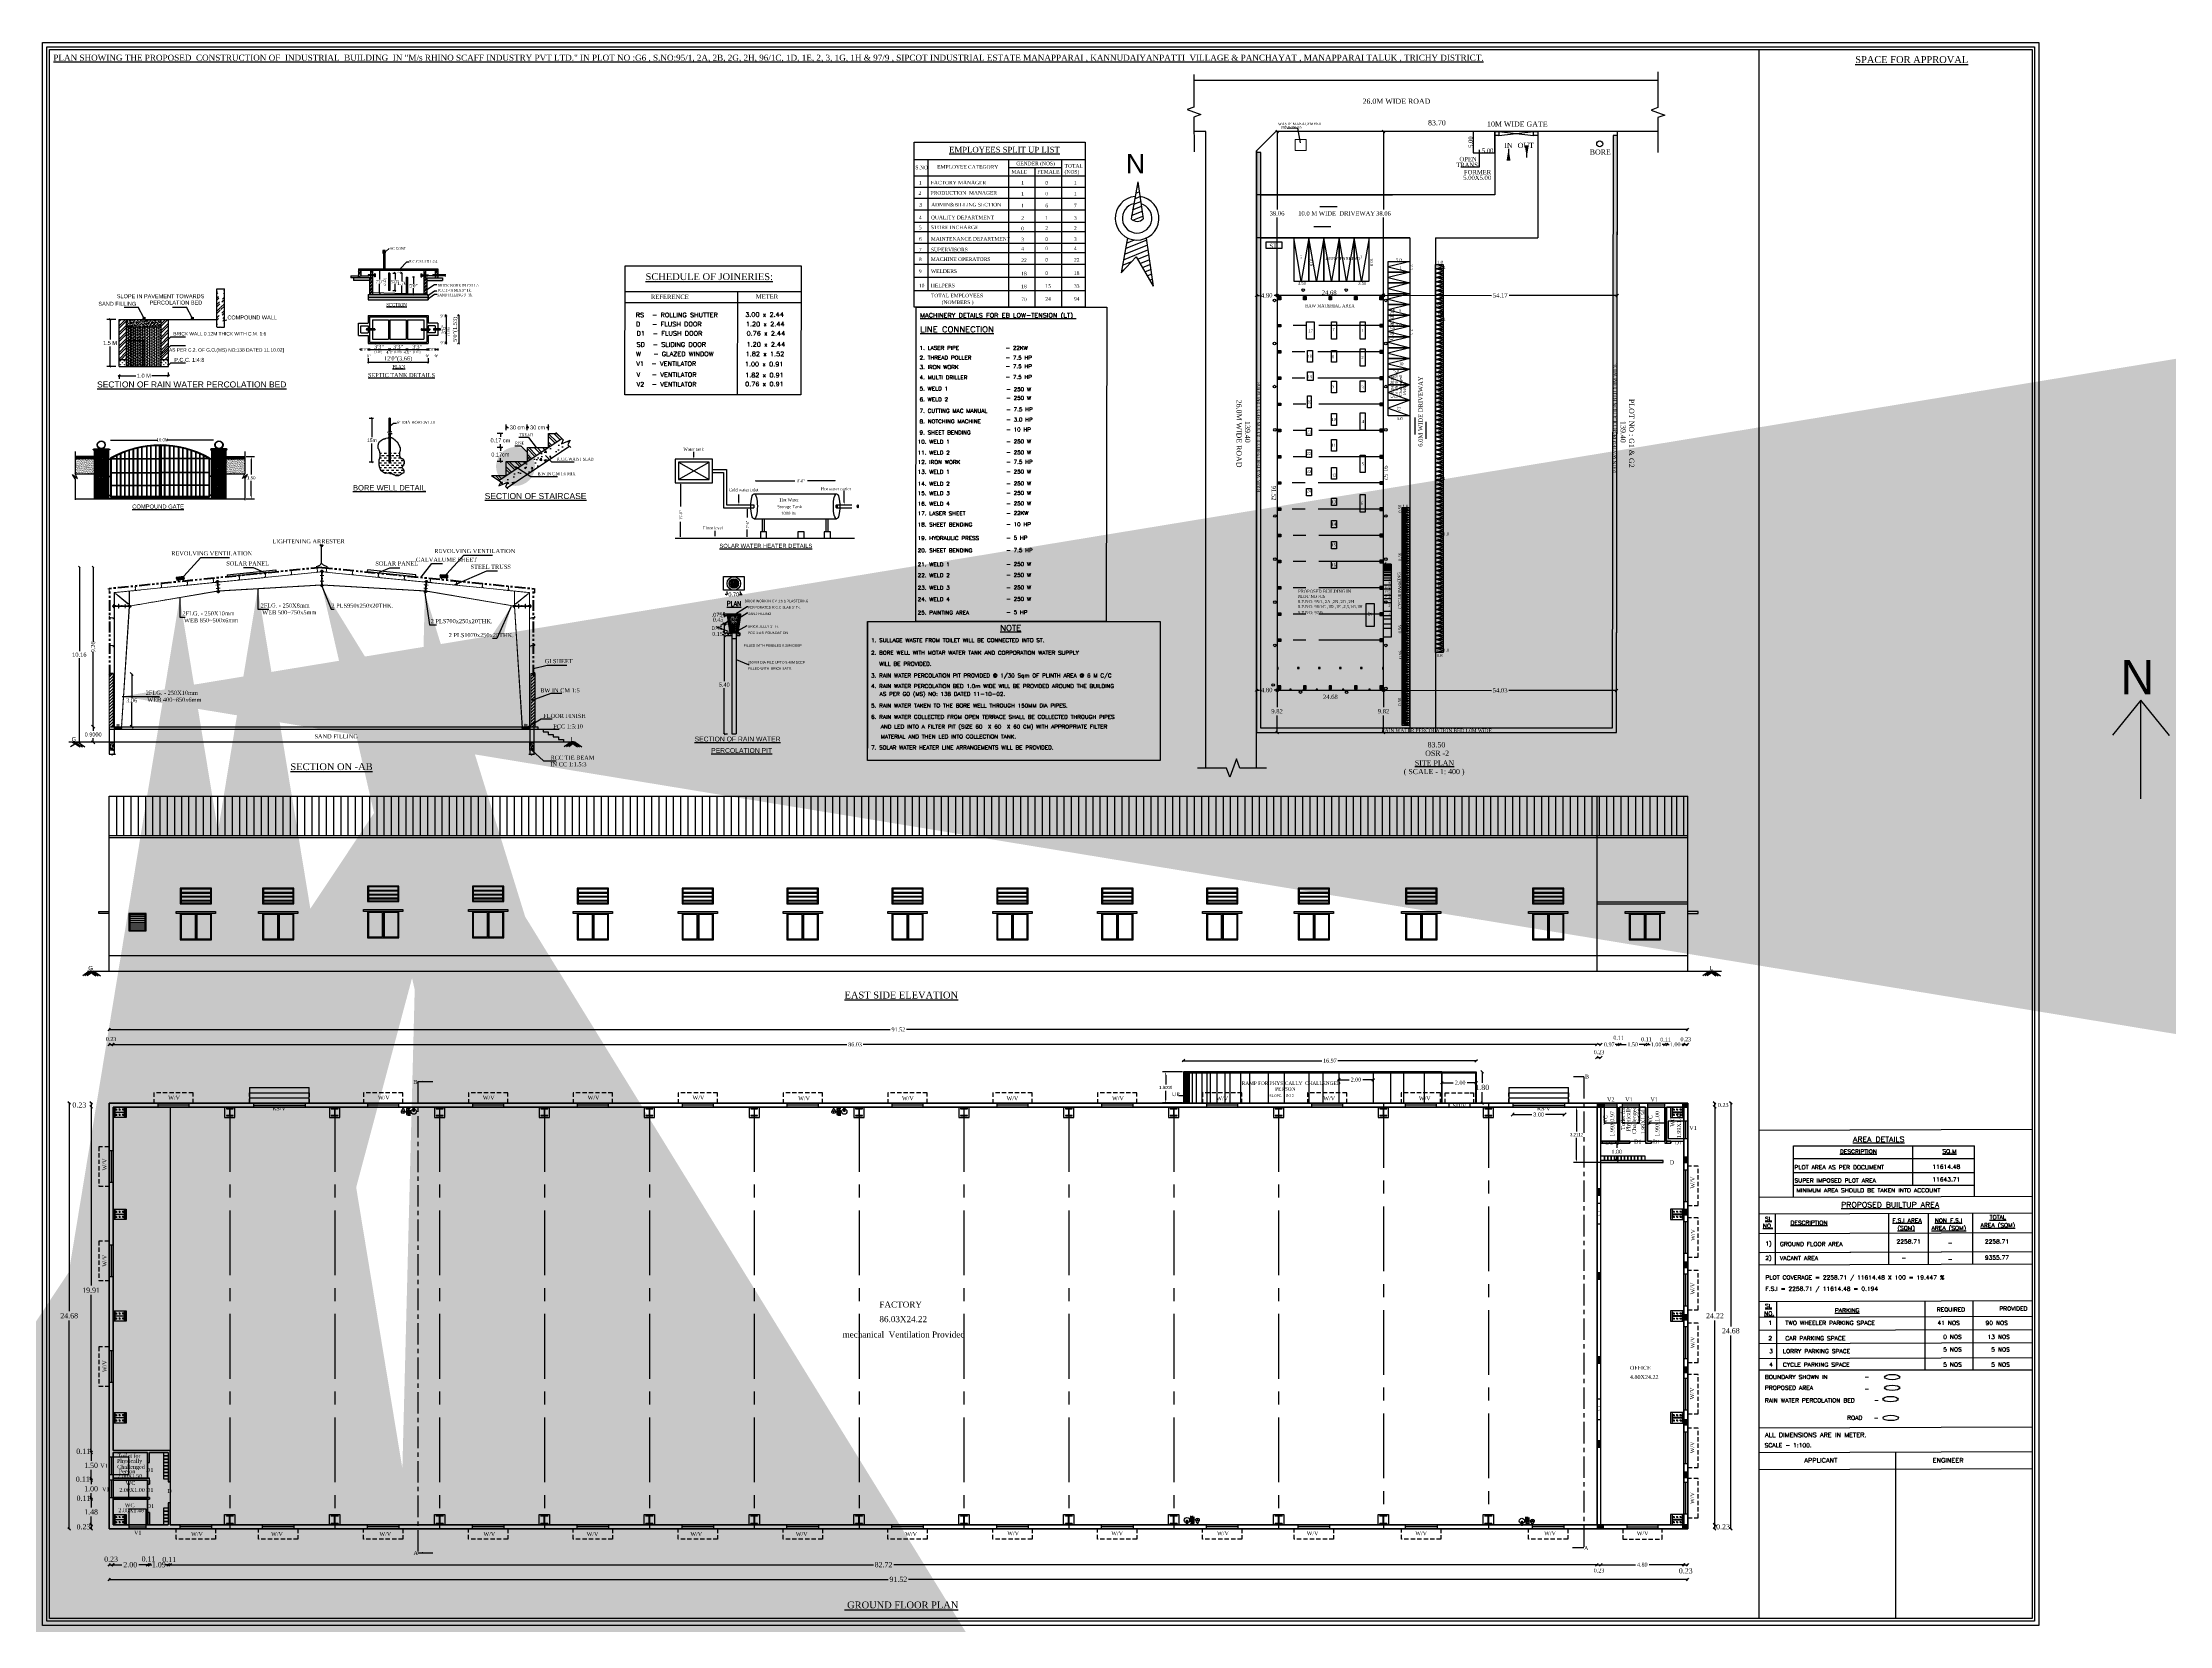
# Model space of a CAD drawing. Header units: metres. Extents: x 9436 to 9850, y -3407 to -3224.
# Drawn here: x 9478.4 to 9601.7, y -3320.3 to -3228.5 of the extents above; entities that cross this region are included whole.
import ezdxf
from ezdxf.enums import TextEntityAlignment as Align

# ---------------------------------------------------------------- set-up
doc = ezdxf.new("R2010")
doc.units = ezdxf.units.M
doc.header["$MEASUREMENT"] = 0
for name, pattern in [('CENTER', [2, 1.25, -0.25, 0.25, -0.25]), ('HIDDEN', [0.375, 0.25, -0.125]), ('PHANTOM2', [1.25, 0.625, -0.125, 0.125, -0.125, 0.125, -0.125]), ('XKITLINE00', [0]), ('XKITLINE02', [4, 2, -2]), ('XKITLINE03', [6, 3, -1, 1, -1])]:
    doc.linetypes.add(name, pattern=pattern)
for name, color, linetype in [('0 HOLES', 60, 'Continuous'), ('0 SHEET', 173, 'PHANTOM2'), ('AS_AT_SITE', 1, 'Continuous'), ('BLK_1_DA_RAMP_1', 7, 'Continuous'), ('BLK_1_FLR_0_BLT_UP_AREA', 1, 'Continuous'), ('BLK_1_FLR_0_CARPET_AREA', 10, 'Continuous'), ('BLK_1_FLR_0_EXIT_WIDTH_DOOR', 2, 'Continuous'), ('BLK_1_FLR_0_ROOF_AREA', 54, 'Continuous'), ('BLK_1_FLR_0_SP_WC', 7, 'Continuous'), ('BLK_1_FLR_0_URINAL', 7, 'Continuous'), ('BLK_1_FLR_0_WASH', 7, 'Continuous'), ('BLK_1_FLR_0_WATER_CLOSET', 7, 'Continuous'), ('BLK_1_FLR_0_WC_BATH_HT', 7, 'Continuous'), ('BLK_1_HT_OF_BLDG', 5, 'Continuous'), ('BLK_1_LVL_0_BLDG_FOOT_PRINT', 7, 'Continuous'), ('BLK_1_PLINTH_HEIGHT', 7, 'Continuous'), ('CYCLE_PARKING', 7, 'Continuous'), ('FLOOR-STILT', 7, 'Continuous'), ('FMB_OR_PLR', 1, 'Continuous'), ('GRID', 21, 'CENTER'), ('LORRY_PARKING', 7, 'Continuous'), ('NORTH_DIRECTION', 7, 'Continuous'), ('PLOT_BOUNDARY', 70, 'Continuous'), ('RWH', 130, 'Continuous'), ('SHEET_1', 7, 'Continuous'), ('SUPER_IMPOSED', 1, 'Continuous'), ('TOILET_VENTILATION', 7, 'Continuous'), ('TRANSFORMER_YARD', 7, 'Continuous'), ('WORKSHOP_AREA', 7, 'Continuous')]:
    doc.layers.add(name, color=color, linetype=linetype)
for name, color, linetype, plot in [('BLK_1_COVERED_AREA', 140, 'Continuous', False), ('PARKING_SLOT', 30, 'Continuous', False), ('TWO_WHEELER_PARKING', 2, 'Continuous', False)]:
    doc.layers.add(name, color=color, linetype=linetype, plot=plot)
for name, color, linetype, lineweight in [('Bolt', 7, 'Continuous', 0), ('DIST_EXIT', 7, 'Continuous', 0), ('Part', 2, 'Continuous', 0), ('WASTE_DISPOSAL', 7, 'Continuous', 0)]:
    doc.layers.add(name, color=color, linetype=linetype, lineweight=lineweight)
doc.styles.add('Isa-', font='times.ttf')
doc.styles.add('ld', font='arial.ttf')
doc.styles.add('ROMAND', font='romand.shx', dxfattribs={"width": 0.75})
doc.styles.add('ROMANS', font='times.ttf')
doc.styles.get("Standard").update_dxf_attribs({"font": 'arial.ttf'})
doc.styles.add('STYLE2', font='times.ttf')
doc.styles.add('USA TEXT', font='GOTHIC.TTF')
doc.dimstyles.new('D200', dxfattribs={"dimscale": 225, "dimtxt": 2.5, "dimasz": 2.3, "dimexe": 1, "dimexo": 1, "dimgap": 0.5, "dimtad": 1, "dimdec": 0, "dimzin": 0, "dimdsep": 46, "dimtxsty": 'ROMANS', "dimblk": 'OBLIQUE', "dimcen": 3, "dimclrd": 8, "dimclre": 8, "dimclrt": 3, "dimadec": 0, "dimazin": 0, "dimtfac": 1, "dimtdec": 0, "dimtmove": 0, "dimatfit": 3, "dimfxl": 0, "dimtolj": 1, "dimtzin": 0, "dimlwd": -1, "dimlwe": -1, "dimarcsym": 0})
doc.dimstyles.new('ISO-25', dxfattribs={"dimscale": 0, "dimtxt": 0.23, "dimasz": 0.15, "dimexe": 1.25, "dimexo": 0.625, "dimgap": 0.11, "dimtad": 0, "dimtih": 1, "dimtoh": 1, "dimzin": 1, "dimdsep": 46, "dimtxsty": 'STYLE2', "dimblk": 'OBLIQUE', "dimcen": 0, "dimse1": 1, "dimse2": 1, "dimclrd": 1, "dimclrt": 3, "dimadec": 0, "dimazin": 2, "dimtfac": 1, "dimtix": 1, "dimtofl": 0, "dimtmove": 0, "dimatfit": 3, "dimfxl": 0, "dimtolj": 1, "dimarcsym": 0})
doc.dimstyles.get("Standard").update_dxf_attribs({"dimtxt": 0.18, "dimasz": 0.18, "dimexe": 0.18, "dimexo": 0.0625, "dimgap": 0.09, "dimtad": 0, "dimtih": 1, "dimtoh": 1, "dimdec": 4, "dimzin": 0, "dimdsep": 46, "dimtxsty": 'Standard', "dimcen": 0.09, "dimadec": 0, "dimazin": 0, "dimtfac": 1, "dimtdec": 4, "dimtofl": 0, "dimtmove": 0, "dimatfit": 3, "dimfxl": 0, "dimtolj": 1, "dimtzin": 0, "dimarcsym": 0})
doc.dimstyles.new('STANDARD$0', dxfattribs={"dimtxt": 0.5, "dimasz": 0.1, "dimexe": 2, "dimexo": 2, "dimgap": 0, "dimtad": 0, "dimzin": 0, "dimdsep": 46, "dimtxsty": 'Standard', "dimblk": 'OBLIQUE', "dimcen": -0.0625, "dimse1": 1, "dimse2": 1, "dimclrd": 3, "dimclre": 9, "dimadec": 0, "dimazin": 0, "dimtfac": 1, "dimtix": 1, "dimtofl": 0, "dimtmove": 2, "dimatfit": 3, "dimldrblk": 'OBLIQUE', "dimfxl": 0, "dimtolj": 1, "dimtzin": 0, "dimarcsym": 0})
doc.dimstyles.new('STANDARD_WS', dxfattribs={"dimtxt": 0.18, "dimasz": 0.18, "dimexe": 0.18, "dimexo": 0.0625, "dimgap": 0.09, "dimtad": 0, "dimtih": 1, "dimtoh": 1, "dimdec": 4, "dimzin": 0, "dimdsep": 46, "dimtxsty": 'Standard', "dimcen": 0.09, "dimadec": 0, "dimazin": 0, "dimtfac": 1, "dimtdec": 4, "dimtofl": 0, "dimtmove": 0, "dimatfit": 3, "dimfxl": 0, "dimtolj": 1, "dimtzin": 0, "dimarcsym": 0})
pattern_1 = [(45, (-1373.337, -1747.44), (-3.818854, 3.818854), []), (45, (-1370.791, -1747.44), (-3.818854, 3.818854), [])]
pattern_2 = [(50, (-1373.337, -1747.4398), (3.6892395, -0.3227665), [0.385762, -4.243387]), (355, (-1373.337, -1747.44), (-0.713667, 3.868897), [0.30861, -3.39471]), (100.451, (-1373.0295, -1747.4667), (2.975586, 3.546113), [0.327847, -3.606322]), (46.1842, (-1373.337, -1746.411), (5.48935, -0.851357), [0.578644, -6.365081]), (96.6356, (-1372.8795, -1746.482), (4.807436, 5.010368), [0.491771, -5.409484]), (351.184, (-1373.337, -1746.411), (4.807443, 5.010359), [0.462915, -5.092065]), (21, (-1372.8226, -1746.6683), (3.070201, -2.070877), [0.385762, -4.243387]), (326, (-1372.8226, -1746.6683), (1.251491, 3.729806), [0.30861, -3.39471]), (71.4514, (-1372.5667, -1746.841), (4.321684, 1.658938), [0.327847, -3.606322]), (37.5, (-1373.337, -1747.4398), (0.0625442, 1.7122395), [0, -3.353562, 0, -3.446145, 0, -3.4075687]), (7.5, (-1373.337, -1747.4398), (1.3530982, 2.0286566), [0, -1.964817, 0, -3.2764095, 0, -1.2987337]), (327.5, (-1374.484, -1747.4398), (2.7457096, -0.116007), [0, -1.285875, 0, -4.01193, 0, -5.3235225]), (317.5, (-1374.9983, -1747.4398), (2.999616, 0.5148864), [0, -1.6716375, 0, -2.664333, 0, -3.7804725])]
pattern_3 = [(90, (9339.23568, -3323.737807), (-0.050181617, 0.050181617), [0.01330642, -0.087056814]), (45, (9339.23568, -3323.73781), (-0.05018165, 0.05018165), [0.01330642, -0.057661152]), (135, (9339.23568, -3323.73781), (-0.05018165, -0.05018165), [0.01330642, -0.057661152])]

# ---------------------------------------------------------------- blocks, each defined once
blk = doc.blocks.new('_Oblique')
at = {"color": 0, "linetype": 'ByBlock', "lineweight": -2}
blk.add_line((-0.5, -0.5), (0.5, 0.5), dxfattribs=at)
blk = doc.blocks.new('*D29')
at = {"color": 7, "lineweight": -2}
for p, q in [((-555, -834.7), (-554, -834.7)), ((-552, -834.7), (-552, -852.6)), ((-555, -880.1), (-554, -880.1)), ((-552, -880.1), (-552, -862.2))]:
    blk.add_line(p, q, dxfattribs=at)
at = {"layer": 'Defpoints', "color": 0}
for p in [(-552, -834.7), (-552, -834.7), (-552, -880.1)]:
    blk.add_point(p, dxfattribs=at)
at = {"color": 7, "lineweight": -2, "xscale": 3, "yscale": 3, "zscale": 3}
for p, rotation in [((-552, -834.7), 90), ((-552, -880.1), 270)]:
    blk.add_blockref('_Oblique', p, dxfattribs=dict(at, rotation=rotation))
at = {"color": 7, "insert": (-552, -857.4), "char_height": 7.5, "attachment_point": 5, "style": 'ROMANS'}
blk.add_mtext('\\A1;1.76', dxfattribs=at)
blk = doc.blocks.new('*D30')
at = {"color": 7, "lineweight": -2}
for p, q in [((-572, -834.7), (-565.2, -834.7)), ((-567.2, -834.7), (-567.2, -849.3)), ((-572, -873.6), (-565.2, -873.6)), ((-567.2, -873.6), (-567.2, -858.9))]:
    blk.add_line(p, q, dxfattribs=at)
at = {"layer": 'Defpoints', "color": 0}
for p in [(-575, -834.7), (-567.2, -834.7), (-575, -873.6)]:
    blk.add_point(p, dxfattribs=at)
at = {"color": 7, "lineweight": -2, "xscale": 3, "yscale": 3, "zscale": 3}
for p, rotation in [((-567.2, -834.7), 90), ((-567.2, -873.6), 270)]:
    blk.add_blockref('_Oblique', p, dxfattribs=dict(at, rotation=rotation))
at = {"color": 7, "insert": (-567.2, -854.1), "char_height": 7.5, "attachment_point": 5, "style": 'ROMANS'}
blk.add_mtext('\\A1;5\'0"', dxfattribs=at)
blk = doc.blocks.new('*D31')
at = {"color": 7, "lineweight": -2}
for p, q in [((-601.2, -828.2), (-601.2, -848.9)), ((-598.4, -828.2), (-599.2, -828.2)), ((-601.2, -879.2), (-601.2, -858.5)), ((-598.4, -879.2), (-599.2, -879.2))]:
    blk.add_line(p, q, dxfattribs=at)
at = {"layer": 'Defpoints', "color": 0}
for p in [(-601.4, -828.2), (-601.2, -828.2), (-601.4, -879.2)]:
    blk.add_point(p, dxfattribs=at)
at = {"color": 7, "lineweight": -2, "xscale": 3, "yscale": 3, "zscale": 3}
for p, rotation in [((-601.2, -828.2), 90), ((-601.2, -879.2), 270)]:
    blk.add_blockref('_Oblique', p, dxfattribs=dict(at, rotation=rotation))
at = {"color": 7, "insert": (-601.2, -853.7), "char_height": 7.5, "attachment_point": 5, "style": 'ROMANS'}
blk.add_mtext('\\A1;7\'0"', dxfattribs=at)
blk = doc.blocks.new('*D32')
at = {"color": 7, "lineweight": -2}
for p, q in [((-626.9, -1023.4), (-626.9, -1034.4)), ((-626.9, -1032.4), (-493.8, -1032.4)), ((-493.8, -1023.4), (-493.8, -1034.4))]:
    blk.add_line(p, q, dxfattribs=at)
at = {"layer": 'Defpoints', "color": 0}
for p in [(-626.9, -1020.4), (-493.8, -1020.4), (-493.8, -1032.4)]:
    blk.add_point(p, dxfattribs=at)
at = {"color": 7, "lineweight": -2, "xscale": 3, "yscale": 3, "zscale": 3, "rotation": 180}
blk.add_blockref('_Oblique', (-626.9, -1032.4), dxfattribs=at)
at = {"color": 7, "lineweight": -2, "xscale": 3, "yscale": 3, "zscale": 3}
blk.add_blockref('_Oblique', (-493.8, -1032.4), dxfattribs=at)
at = {"color": 7, "insert": (-560.4, -1025.3), "char_height": 9, "attachment_point": 5, "style": 'ROMANS'}
blk.add_mtext('\\A1;12\'0"(3.66)', dxfattribs=at)
blk = doc.blocks.new('*D33')
at = {"color": 7, "lineweight": -2}
for p, q in [((-524, -843.7), (-528.3, -843.7)), ((-526.3, -843.7), (-526.3, -858.3)), ((-524, -882.6), (-528.3, -882.6)), ((-526.3, -882.6), (-526.3, -868))]:
    blk.add_line(p, q, dxfattribs=at)
at = {"layer": 'Defpoints', "color": 0}
for p in [(-521, -843.7), (-526.3, -882.6), (-521, -882.6)]:
    blk.add_point(p, dxfattribs=at)
at = {"color": 7, "lineweight": -2, "xscale": 3, "yscale": 3, "zscale": 3}
for p, rotation in [((-526.3, -843.7), 90), ((-526.3, -882.6), 270)]:
    blk.add_blockref('_Oblique', p, dxfattribs=dict(at, rotation=rotation))
at = {"color": 7, "insert": (-526.3, -863.1), "char_height": 7.5, "attachment_point": 5, "style": 'ROMANS'}
blk.add_mtext('\\A1;5\'0"', dxfattribs=at)
blk = doc.blocks.new('*D34')
at = {"color": 7, "lineweight": -2}
for p, q in [((-539.5, -1001.7), (-539.5, -1005.9)), ((-539.5, -1003.9), (-496.7, -1003.9)), ((-496.7, -1001.7), (-496.7, -1005.9))]:
    blk.add_line(p, q, dxfattribs=at)
at = {"layer": 'Defpoints', "color": 0}
for p in [(-539.5, -998.7), (-496.7, -998.7), (-496.7, -1003.9)]:
    blk.add_point(p, dxfattribs=at)
at = {"color": 7, "lineweight": -2, "xscale": 3, "yscale": 3, "zscale": 3, "rotation": 180}
blk.add_blockref('_Oblique', (-539.5, -1003.9), dxfattribs=at)
at = {"color": 7, "lineweight": -2, "xscale": 3, "yscale": 3, "zscale": 3}
blk.add_blockref('_Oblique', (-496.7, -1003.9), dxfattribs=at)
at = {"color": 7, "insert": (-518.1, -998.3), "char_height": 9, "attachment_point": 5, "style": 'ROMANS'}
blk.add_mtext('\\A1;3\'3"', dxfattribs=at)
blk = doc.blocks.new('*D35')
at = {"color": 7, "lineweight": -2}
for p, q in [((-624, -1001.7), (-624, -1005.9)), ((-624, -1003.9), (-581.3, -1003.9)), ((-581.3, -1001.7), (-581.3, -1005.9))]:
    blk.add_line(p, q, dxfattribs=at)
at = {"layer": 'Defpoints', "color": 0}
for p in [(-624, -998.7), (-581.3, -998.7), (-581.3, -1003.9)]:
    blk.add_point(p, dxfattribs=at)
at = {"color": 7, "lineweight": -2, "xscale": 3, "yscale": 3, "zscale": 3, "rotation": 180}
blk.add_blockref('_Oblique', (-624, -1003.9), dxfattribs=at)
at = {"color": 7, "lineweight": -2, "xscale": 3, "yscale": 3, "zscale": 3}
blk.add_blockref('_Oblique', (-581.3, -1003.9), dxfattribs=at)
at = {"color": 7, "insert": (-602.6, -998.3), "char_height": 9, "attachment_point": 5, "style": 'ROMANS'}
blk.add_mtext('\\A1;3\'3"', dxfattribs=at)
blk = doc.blocks.new('*D36')
at = {"color": 7, "lineweight": -2}
for p, q in [((-642.5, -1003.9), (-645.5, -1003.9)), ((-642.5, -1001.7), (-642.5, -1005.9)), ((-626.9, -1001.7), (-626.9, -1005.9)), ((-626.9, -1003.9), (-623.9, -1003.9))]:
    blk.add_line(p, q, dxfattribs=at)
at = {"layer": 'Defpoints', "color": 0}
for p in [(-642.5, -998.7), (-626.9, -998.7), (-626.9, -1003.9)]:
    blk.add_point(p, dxfattribs=at)
at = {"color": 7, "lineweight": -2, "xscale": 3, "yscale": 3, "zscale": 3}
blk.add_blockref('_Oblique', (-642.5, -1003.9), dxfattribs=at)
at = {"color": 7, "lineweight": -2, "xscale": 3, "yscale": 3, "zscale": 3, "rotation": 180}
blk.add_blockref('_Oblique', (-626.9, -1003.9), dxfattribs=at)
at = {"color": 7, "insert": (-634.7, -1003.9), "char_height": 6, "attachment_point": 5, "style": 'ROMANS'}
blk.add_mtext('\\A1;2\'0"', dxfattribs=at)
blk = doc.blocks.new('*D37')
at = {"color": 7, "lineweight": -2}
for p, q in [((-626.9, -1001.7), (-626.9, -1005.9)), ((-626.9, -1003.9), (-624, -1003.9)), ((-624, -1001.7), (-624, -1005.9))]:
    blk.add_line(p, q, dxfattribs=at)
at = {"layer": 'Defpoints', "color": 0}
for p in [(-626.9, -998.7), (-624, -998.7), (-624, -1003.9)]:
    blk.add_point(p, dxfattribs=at)
at = {"color": 7, "lineweight": -2, "xscale": 3, "yscale": 3, "zscale": 3, "rotation": 180}
blk.add_blockref('_Oblique', (-626.9, -1003.9), dxfattribs=at)
at = {"color": 7, "lineweight": -2, "xscale": 3, "yscale": 3, "zscale": 3}
blk.add_blockref('_Oblique', (-624, -1003.9), dxfattribs=at)
at = {"color": 7, "insert": (-625.5, -1018.6), "char_height": 6, "attachment_point": 5, "style": 'ROMANS'}
blk.add_mtext('\\A1;9"', dxfattribs=at)
blk = doc.blocks.new('*D38')
at = {"color": 7, "lineweight": -2}
for p, q in [((-542.4, -1001.7), (-542.4, -1005.9)), ((-542.4, -1003.9), (-539.5, -1003.9)), ((-539.5, -1001.7), (-539.5, -1005.9))]:
    blk.add_line(p, q, dxfattribs=at)
at = {"layer": 'Defpoints', "color": 0}
for p in [(-542.4, -998.7), (-539.5, -998.7), (-539.5, -1003.9)]:
    blk.add_point(p, dxfattribs=at)
at = {"color": 7, "lineweight": -2, "xscale": 3, "yscale": 3, "zscale": 3, "rotation": 180}
blk.add_blockref('_Oblique', (-542.4, -1003.9), dxfattribs=at)
at = {"color": 7, "lineweight": -2, "xscale": 3, "yscale": 3, "zscale": 3}
blk.add_blockref('_Oblique', (-539.5, -1003.9), dxfattribs=at)
at = {"color": 7, "insert": (-540.3, -1010.4), "char_height": 6, "attachment_point": 5, "style": 'ROMANS'}
blk.add_mtext('\\A1;4.5"', dxfattribs=at)
blk = doc.blocks.new('*D39')
at = {"color": 7, "lineweight": -2}
for p, q in [((-581.3, -1001.7), (-581.3, -1005.9)), ((-581.3, -1003.9), (-578.3, -1003.9)), ((-578.3, -1001.7), (-578.3, -1005.9))]:
    blk.add_line(p, q, dxfattribs=at)
at = {"layer": 'Defpoints', "color": 0}
for p in [(-581.3, -998.7), (-578.3, -998.7), (-578.3, -1003.9)]:
    blk.add_point(p, dxfattribs=at)
at = {"color": 7, "lineweight": -2, "xscale": 3, "yscale": 3, "zscale": 3, "rotation": 180}
blk.add_blockref('_Oblique', (-581.3, -1003.9), dxfattribs=at)
at = {"color": 7, "lineweight": -2, "xscale": 3, "yscale": 3, "zscale": 3}
blk.add_blockref('_Oblique', (-578.3, -1003.9), dxfattribs=at)
at = {"color": 7, "insert": (-579.1, -1010.4), "char_height": 6, "attachment_point": 5, "style": 'ROMANS'}
blk.add_mtext('\\A1;4.5"', dxfattribs=at)
blk = doc.blocks.new('*D40')
at = {"color": 7, "lineweight": -2}
for p, q in [((-578.3, -1001.7), (-578.3, -1005.9)), ((-578.3, -1003.9), (-542.4, -1003.9)), ((-542.4, -1001.7), (-542.4, -1005.9))]:
    blk.add_line(p, q, dxfattribs=at)
at = {"layer": 'Defpoints', "color": 0}
for p in [(-578.3, -998.7), (-542.4, -998.7), (-542.4, -1003.9)]:
    blk.add_point(p, dxfattribs=at)
at = {"color": 7, "lineweight": -2, "xscale": 3, "yscale": 3, "zscale": 3, "rotation": 180}
blk.add_blockref('_Oblique', (-578.3, -1003.9), dxfattribs=at)
at = {"color": 7, "lineweight": -2, "xscale": 3, "yscale": 3, "zscale": 3}
blk.add_blockref('_Oblique', (-542.4, -1003.9), dxfattribs=at)
at = {"color": 7, "insert": (-560.4, -998.3), "char_height": 9, "attachment_point": 5, "style": 'ROMANS'}
blk.add_mtext('\\A1;3\'3"', dxfattribs=at)
blk = doc.blocks.new('*D41')
at = {"color": 7, "lineweight": -2}
for p, q in [((-457, -928.4), (-456, -928.4)), ((-457, -931.3), (-456, -931.3)), ((-454, -931.3), (-454, -928.4))]:
    blk.add_line(p, q, dxfattribs=at)
at = {"layer": 'Defpoints', "color": 0}
for p in [(-454, -928.4), (-454, -928.4), (-454, -931.3)]:
    blk.add_point(p, dxfattribs=at)
at = {"color": 7, "lineweight": -2, "xscale": 3, "yscale": 3, "zscale": 3}
for p, rotation in [((-454, -928.4), 90), ((-454, -931.3), 270)]:
    blk.add_blockref('_Oblique', p, dxfattribs=dict(at, rotation=rotation))
at = {"color": 7, "insert": (-462.6, -929.9), "char_height": 6, "attachment_point": 5, "style": 'ROMANS'}
blk.add_mtext('\\A1;9"', dxfattribs=at)
blk = doc.blocks.new('*D42')
at = {"color": 7, "lineweight": -2}
for p, q in [((-429.1, -928.4), (-428.1, -928.4)), ((-426.1, -928.4), (-426.1, -990.6)), ((-429.1, -990.6), (-428.1, -990.6))]:
    blk.add_line(p, q, dxfattribs=at)
at = {"layer": 'Defpoints', "color": 0}
for p in [(-426.1, -928.4), (-426.1, -990.6), (-426.1, -990.6)]:
    blk.add_point(p, dxfattribs=at)
at = {"color": 7, "lineweight": -2, "xscale": 3, "yscale": 3, "zscale": 3}
for p, rotation in [((-426.1, -928.4), 90), ((-426.1, -990.6), 270)]:
    blk.add_blockref('_Oblique', p, dxfattribs=dict(at, rotation=rotation))
at = {"color": 7, "insert": (-433.1, -959.5), "char_height": 9, "attachment_point": 5, "rotation": 90, "style": 'ROMANS'}
blk.add_mtext('\\A1;5\'0"(1.53)', dxfattribs=at)
blk = doc.blocks.new('*D43')
at = {"color": 7, "lineweight": -2}
for p, q in [((-457, -931.3), (-456, -931.3)), ((-454, -931.3), (-454, -987.7)), ((-457, -987.7), (-456, -987.7))]:
    blk.add_line(p, q, dxfattribs=at)
at = {"layer": 'Defpoints', "color": 0}
for p in [(-454, -931.3), (-454, -987.7), (-454, -987.7)]:
    blk.add_point(p, dxfattribs=at)
at = {"color": 7, "lineweight": -2, "xscale": 3, "yscale": 3, "zscale": 3}
for p, rotation in [((-454, -931.3), 90), ((-454, -987.7), 270)]:
    blk.add_blockref('_Oblique', p, dxfattribs=dict(at, rotation=rotation))
at = {"color": 7, "insert": (-459.6, -959.5), "char_height": 9, "attachment_point": 5, "rotation": 90, "style": 'ROMANS'}
blk.add_mtext('\\A1;3\'6"', dxfattribs=at)
blk = doc.blocks.new('*D44')
at = {"color": 7, "lineweight": -2}
for p, q in [((-478.2, -1001.7), (-478.2, -1005.9)), ((-472.4, -1003.9), (-478.2, -1003.9)), ((-472.4, -1001.7), (-472.4, -1005.9))]:
    blk.add_line(p, q, dxfattribs=at)
at = {"layer": 'Defpoints', "color": 0}
for p in [(-478.2, -998.7), (-478.2, -1003.9), (-472.4, -998.7)]:
    blk.add_point(p, dxfattribs=at)
at = {"color": 7, "lineweight": -2, "xscale": 3, "yscale": 3, "zscale": 3, "rotation": 180}
blk.add_blockref('_Oblique', (-478.2, -1003.9), dxfattribs=at)
at = {"color": 7, "lineweight": -2, "xscale": 3, "yscale": 3, "zscale": 3}
blk.add_blockref('_Oblique', (-472.4, -1003.9), dxfattribs=at)
at = {"color": 7, "insert": (-475.3, -1018.6), "char_height": 6, "attachment_point": 5, "style": 'ROMANS'}
blk.add_mtext('\\A1;9"', dxfattribs=at)
blk = doc.blocks.new('*D45')
at = {"color": 7, "lineweight": -2}
for p, q in [((-496.7, -1001.7), (-496.7, -1005.9)), ((-493.8, -1003.9), (-496.7, -1003.9)), ((-493.8, -1001.7), (-493.8, -1005.9))]:
    blk.add_line(p, q, dxfattribs=at)
at = {"layer": 'Defpoints', "color": 0}
for p in [(-496.7, -998.7), (-496.7, -1003.9), (-493.8, -998.7)]:
    blk.add_point(p, dxfattribs=at)
at = {"color": 7, "lineweight": -2, "xscale": 3, "yscale": 3, "zscale": 3, "rotation": 180}
blk.add_blockref('_Oblique', (-496.7, -1003.9), dxfattribs=at)
at = {"color": 7, "lineweight": -2, "xscale": 3, "yscale": 3, "zscale": 3}
blk.add_blockref('_Oblique', (-493.8, -1003.9), dxfattribs=at)
at = {"color": 7, "insert": (-495.2, -1018.6), "char_height": 6, "attachment_point": 5, "style": 'ROMANS'}
blk.add_mtext('\\A1;9"', dxfattribs=at)
blk = doc.blocks.new('*D46')
at = {"color": 7, "lineweight": -2}
for p, q in [((-493.8, -1003.9), (-496.8, -1003.9)), ((-493.8, -1001.7), (-493.8, -1005.9)), ((-478.2, -1001.7), (-478.2, -1005.9)), ((-478.2, -1003.9), (-475.2, -1003.9))]:
    blk.add_line(p, q, dxfattribs=at)
at = {"layer": 'Defpoints', "color": 0}
for p in [(-493.8, -998.7), (-478.2, -998.7), (-478.2, -1003.9)]:
    blk.add_point(p, dxfattribs=at)
at = {"color": 7, "lineweight": -2, "xscale": 3, "yscale": 3, "zscale": 3}
blk.add_blockref('_Oblique', (-493.8, -1003.9), dxfattribs=at)
at = {"color": 7, "lineweight": -2, "xscale": 3, "yscale": 3, "zscale": 3, "rotation": 180}
blk.add_blockref('_Oblique', (-478.2, -1003.9), dxfattribs=at)
at = {"color": 7, "insert": (-486, -1003.9), "char_height": 6, "attachment_point": 5, "style": 'ROMANS'}
blk.add_mtext('\\A1;2\'0"', dxfattribs=at)
blk = doc.blocks.new('*D47')
at = {"color": 7, "lineweight": -2}
for p, q in [((-457, -987.7), (-456, -987.7)), ((-454, -987.7), (-454, -990.6)), ((-457, -990.6), (-456, -990.6))]:
    blk.add_line(p, q, dxfattribs=at)
at = {"layer": 'Defpoints', "color": 0}
for p in [(-454, -987.7), (-454, -990.6), (-454, -990.6)]:
    blk.add_point(p, dxfattribs=at)
at = {"color": 7, "lineweight": -2, "xscale": 3, "yscale": 3, "zscale": 3}
for p, rotation in [((-454, -987.7), 90), ((-454, -990.6), 270)]:
    blk.add_blockref('_Oblique', p, dxfattribs=dict(at, rotation=rotation))
at = {"color": 7, "insert": (-462.6, -989.2), "char_height": 6, "attachment_point": 5, "style": 'ROMANS'}
blk.add_mtext('\\A1;9"', dxfattribs=at)
blk = doc.blocks.new('*D48')
at = {"color": 0, "lineweight": -2}
for p, q in [((518.27, 132.91), (517.98, 132.91)), ((518.16, 132.91), (518.16, 131.71)), ((518.16, 130.09), (518.16, 131.29)), ((518.27, 130.09), (517.98, 130.09))]:
    blk.add_line(p, q, dxfattribs=at)
at = {"layer": 'Defpoints', "color": 0}
for p in [(518.16, 132.91), (518.33, 132.91), (518.33, 130.09)]:
    blk.add_point(p, dxfattribs=at)
at = {"color": 0, "lineweight": -2, "xscale": 0.1, "yscale": 0.1, "zscale": 0.1}
for p, rotation in [((518.16, 132.91), 90), ((518.16, 130.09), 270)]:
    blk.add_blockref('_Oblique', p, dxfattribs=dict(at, rotation=rotation))
at = {"color": 7, "lineweight": 25, "insert": (518.16, 131.5), "char_height": 0.23, "attachment_point": 5}
blk.add_mtext('\\A1;15m', dxfattribs=at)
blk = doc.blocks.new('*D16')
at = {"color": 0, "lineweight": -2}
for p, q in [((9482.61, -3244.6), (9482.09, -3244.6)), ((9482.27, -3244.6), (9482.27, -3245.75)), ((9482.27, -3247.32), (9482.27, -3246.17)), ((9482.61, -3247.32), (9482.09, -3247.32))]:
    blk.add_line(p, q, dxfattribs=at)
at = {"layer": 'Defpoints', "color": 0}
for p in [(9482.27, -3244.6), (9482.67, -3244.6), (9482.67, -3247.32)]:
    blk.add_point(p, dxfattribs=at)
at = {"color": 0, "lineweight": -2, "xscale": 0.1, "yscale": 0.1, "zscale": 0.1}
for p, rotation in [((9482.27, -3244.6), 90), ((9482.27, -3247.32), 270)]:
    blk.add_blockref('_Oblique', p, dxfattribs=dict(at, rotation=rotation))
at = {"color": 7, "insert": (9482.27, -3245.96), "char_height": 0.23, "attachment_point": 5}
blk.add_mtext('\\A1;1.5 M', dxfattribs=at)
blk = doc.blocks.new('*D17')
at = {"color": 0, "lineweight": -2}
for p, q in [((9485.66, -3247.81), (9485.66, -3247.68)), ((9482.8, -3247.86), (9483.77, -3247.86)), ((9482.8, -3247.93), (9482.8, -3248.04)), ((9485.66, -3247.86), (9484.69, -3247.86))]:
    blk.add_line(p, q, dxfattribs=at)
at = {"layer": 'Defpoints', "color": 0}
for p in [(9482.8, -3247.86), (9485.66, -3247.86), (9485.66, -3247.88)]:
    blk.add_point(p, dxfattribs=at)
at = {"color": 0, "lineweight": -2, "xscale": 0.1, "yscale": 0.1, "zscale": 0.1, "rotation": 180}
blk.add_blockref('_Oblique', (9482.8, -3247.86), dxfattribs=at)
at = {"color": 0, "lineweight": -2, "xscale": 0.1, "yscale": 0.1, "zscale": 0.1}
blk.add_blockref('_Oblique', (9485.66, -3247.86), dxfattribs=at)
at = {"color": 7, "insert": (9484.23, -3247.86), "char_height": 0.23, "attachment_point": 5}
blk.add_mtext('\\A1;1.0 M', dxfattribs=at)
blk = doc.blocks.new('*D22')
at = {"color": 0, "lineweight": -2}
for p, q in [((9505.05, -3251.21), (9504.72, -3251.21)), ((9504.9, -3251.21), (9504.9, -3251.41)), ((9505.05, -3252.02), (9504.72, -3252.02)), ((9504.9, -3252.02), (9504.9, -3251.82))]:
    blk.add_line(p, q, dxfattribs=at)
at = {"layer": 'Defpoints', "color": 0}
for p in [(9504.9, -3251.21), (9505.12, -3251.21), (9505.12, -3252.02)]:
    blk.add_point(p, dxfattribs=at)
at = {"color": 0, "lineweight": -2, "xscale": 0.1, "yscale": 0.1, "zscale": 0.1}
for p, rotation in [((9504.9, -3251.21), 90), ((9504.9, -3252.02), 270)]:
    blk.add_blockref('_Oblique', p, dxfattribs=dict(at, rotation=rotation))
at = {"color": 7, "lineweight": 25, "insert": (9504.9, -3251.61), "char_height": 0.23, "attachment_point": 5}
blk.add_mtext('\\A1;0.17 cm', dxfattribs=at)
blk = doc.blocks.new('*D23')
at = {"color": 0, "lineweight": -2}
for p, q in [((9505.05, -3252.02), (9504.72, -3252.02)), ((9504.9, -3252.02), (9504.9, -3252.22)), ((9504.9, -3252.84), (9504.9, -3252.64)), ((9505.05, -3252.84), (9504.72, -3252.84))]:
    blk.add_line(p, q, dxfattribs=at)
at = {"layer": 'Defpoints', "color": 0}
for p in [(9504.9, -3252.02), (9505.12, -3252.02), (9505.12, -3252.84)]:
    blk.add_point(p, dxfattribs=at)
at = {"color": 0, "lineweight": -2, "xscale": 0.1, "yscale": 0.1, "zscale": 0.1}
for p, rotation in [((9504.9, -3252.02), 90), ((9504.9, -3252.84), 270)]:
    blk.add_blockref('_Oblique', p, dxfattribs=dict(at, rotation=rotation))
at = {"color": 7, "lineweight": 25, "insert": (9504.9, -3252.43), "char_height": 0.23, "attachment_point": 5}
blk.add_mtext('\\A1;0.17cm', dxfattribs=at)
blk = doc.blocks.new('*D24')
at = {"color": 0, "lineweight": -2}
for p, q in [((9506.46, -3251.02), (9506.46, -3250.68)), ((9506.46, -3250.86), (9506.55, -3250.86)), ((9507.68, -3250.86), (9507.57, -3250.86)), ((9507.68, -3251.02), (9507.68, -3250.68))]:
    blk.add_line(p, q, dxfattribs=at)
at = {"layer": 'Defpoints', "color": 0}
for p in [(9506.46, -3251.08), (9507.68, -3250.86), (9507.68, -3251.08)]:
    blk.add_point(p, dxfattribs=at)
at = {"color": 0, "lineweight": -2, "xscale": 0.1, "yscale": 0.1, "zscale": 0.1, "rotation": 180}
blk.add_blockref('_Oblique', (9506.46, -3250.86), dxfattribs=at)
at = {"color": 0, "lineweight": -2, "xscale": 0.1, "yscale": 0.1, "zscale": 0.1}
blk.add_blockref('_Oblique', (9507.68, -3250.86), dxfattribs=at)
at = {"color": 7, "lineweight": 25, "insert": (9507.06, -3250.86), "char_height": 0.23, "attachment_point": 5}
blk.add_mtext('\\A1;30 cm', dxfattribs=at)
blk = doc.blocks.new('*D25')
at = {"color": 0, "lineweight": -2}
for p, q in [((9505.24, -3251.02), (9505.24, -3250.68)), ((9505.24, -3250.86), (9505.37, -3250.86)), ((9506.46, -3250.86), (9506.39, -3250.86)), ((9506.46, -3251.02), (9506.46, -3250.68))]:
    blk.add_line(p, q, dxfattribs=at)
at = {"layer": 'Defpoints', "color": 0}
for p in [(9505.24, -3251.08), (9506.46, -3250.86), (9506.46, -3251.08)]:
    blk.add_point(p, dxfattribs=at)
at = {"color": 0, "lineweight": -2, "xscale": 0.1, "yscale": 0.1, "zscale": 0.1, "rotation": 180}
blk.add_blockref('_Oblique', (9505.24, -3250.86), dxfattribs=at)
at = {"color": 0, "lineweight": -2, "xscale": 0.1, "yscale": 0.1, "zscale": 0.1}
blk.add_blockref('_Oblique', (9506.46, -3250.86), dxfattribs=at)
at = {"color": 7, "lineweight": 25, "insert": (9505.88, -3250.86), "char_height": 0.23, "attachment_point": 5}
blk.add_mtext('\\A1;30 cm', dxfattribs=at)
blk = doc.blocks.new('*D26')
at = {"color": 0, "lineweight": -2}
for p, q in [((9517.88, -3261.67), (9517.88, -3261.57)), ((9517.88, -3261.75), (9517.88, -3261.85)), ((9517.94, -3261.67), (9518.06, -3261.67)), ((9517.94, -3261.75), (9518.06, -3261.75))]:
    blk.add_line(p, q, dxfattribs=at)
at = {"layer": 'Defpoints', "color": 0}
for p in [(9517.88, -3261.67), (9517.88, -3261.75), (9517.88, -3261.75)]:
    blk.add_point(p, dxfattribs=at)
at = {"color": 0, "lineweight": -2, "xscale": 0.1, "yscale": 0.1, "zscale": 0.1}
for p, rotation in [((9517.88, -3261.67), 270), ((9517.88, -3261.75), 90)]:
    blk.add_blockref('_Oblique', p, dxfattribs=dict(at, rotation=rotation))
at = {"color": 7, "lineweight": 25, "insert": (9517.46, -3261.72), "char_height": 0.23, "attachment_point": 5}
blk.add_mtext('\\A1;.075', dxfattribs=at)
blk = doc.blocks.new('*D27')
at = {"color": 0, "lineweight": -2}
for p, q in [((9517.88, -3262.92), (9517.88, -3265.57)), ((9517.95, -3262.92), (9518.06, -3262.92)), ((9517.88, -3268.62), (9517.88, -3265.98)), ((9517.95, -3268.62), (9518.06, -3268.62))]:
    blk.add_line(p, q, dxfattribs=at)
at = {"layer": 'Defpoints', "color": 0}
for p in [(9517.88, -3262.92), (9517.88, -3268.62), (9517.88, -3268.62)]:
    blk.add_point(p, dxfattribs=at)
at = {"color": 0, "lineweight": -2, "xscale": 0.1, "yscale": 0.1, "zscale": 0.1}
for p, rotation in [((9517.88, -3262.92), 90), ((9517.88, -3268.62), 270)]:
    blk.add_blockref('_Oblique', p, dxfattribs=dict(at, rotation=rotation))
at = {"color": 7, "insert": (9517.88, -3265.77), "char_height": 0.23, "attachment_point": 5}
blk.add_mtext('\\A1;5.40', dxfattribs=at)
blk = doc.blocks.new('*D18')
at = {"color": 0, "lineweight": -2}
for p, q in [((9517.88, -3262.25), (9517.88, -3262.76)), ((9517.94, -3262.25), (9518.06, -3262.25)), ((9517.94, -3262.76), (9518.06, -3262.76))]:
    blk.add_line(p, q, dxfattribs=at)
at = {"layer": 'Defpoints', "color": 0}
for p in [(9517.88, -3262.25), (9517.88, -3262.76), (9517.88, -3262.76)]:
    blk.add_point(p, dxfattribs=at)
at = {"color": 0, "lineweight": -2, "xscale": 0.1, "yscale": 0.1, "zscale": 0.1}
for p, rotation in [((9517.88, -3262.25), 90), ((9517.88, -3262.76), 270)]:
    blk.add_blockref('_Oblique', p, dxfattribs=dict(at, rotation=rotation))
at = {"color": 7, "lineweight": 25, "insert": (9517.46, -3262.49), "char_height": 0.23, "attachment_point": 5}
blk.add_mtext('\\A1;0.45', dxfattribs=at)
blk = doc.blocks.new('*D19')
at = {"color": 0, "lineweight": -2}
for p, q in [((9518.04, -3260.54), (9517.94, -3260.54)), ((9518.04, -3260.47), (9518.04, -3260.36)), ((9518.82, -3260.47), (9518.82, -3260.36)), ((9518.82, -3260.54), (9518.92, -3260.54))]:
    blk.add_line(p, q, dxfattribs=at)
at = {"layer": 'Defpoints', "color": 0}
for p in [(9518.04, -3260.54), (9518.82, -3260.54), (9518.82, -3260.54)]:
    blk.add_point(p, dxfattribs=at)
at = {"color": 0, "lineweight": -2, "xscale": 0.1, "yscale": 0.1, "zscale": 0.1}
blk.add_blockref('_Oblique', (9518.04, -3260.54), dxfattribs=at)
at = {"color": 0, "lineweight": -2, "xscale": 0.1, "yscale": 0.1, "zscale": 0.1, "rotation": 180}
blk.add_blockref('_Oblique', (9518.82, -3260.54), dxfattribs=at)
at = {"color": 7, "lineweight": 25, "insert": (9518.43, -3260.54), "char_height": 0.23, "attachment_point": 5}
blk.add_mtext('\\A1;0.70', dxfattribs=at)
blk = doc.blocks.new('*D20')
at = {"color": 7, "lineweight": -2}
for p, q in [((9517.88, -3261.75), (9517.88, -3261.78)), ((9517.88, -3262.25), (9517.88, -3262.23))]:
    blk.add_line(p, q, dxfattribs=at)
at = {"layer": 'Defpoints', "color": 0}
for p in [(9517.88, -3261.75), (9517.88, -3262.25), (9517.88, -3262.25)]:
    blk.add_point(p, dxfattribs=at)
at = {"color": 7, "lineweight": -2, "xscale": 0.15, "yscale": 0.15, "zscale": 0.15}
for p, rotation in [((9517.88, -3261.75), 90), ((9517.88, -3262.25), 270)]:
    blk.add_blockref('_Oblique', p, dxfattribs=dict(at, rotation=rotation))
at = {"color": 7, "insert": (9517.52, -3262), "char_height": 0.23, "attachment_point": 5, "style": 'STYLE2'}
blk.add_mtext('\\A1;0.45', dxfattribs=at)
blk = doc.blocks.new('*D21')
at = {"color": 7, "lineweight": -2}
for p, q in [((9517.88, -3262.76), (9517.88, -3262.61)), ((9517.88, -3262.92), (9517.88, -3263.07))]:
    blk.add_line(p, q, dxfattribs=at)
at = {"layer": 'Defpoints', "color": 0}
for p in [(9517.88, -3262.76), (9517.88, -3262.92), (9517.88, -3262.92)]:
    blk.add_point(p, dxfattribs=at)
at = {"color": 7, "lineweight": -2, "xscale": 0.15, "yscale": 0.15, "zscale": 0.15}
for p, rotation in [((9517.88, -3262.76), 270), ((9517.88, -3262.92), 90)]:
    blk.add_blockref('_Oblique', p, dxfattribs=dict(at, rotation=rotation))
at = {"color": 7, "insert": (9517.49, -3262.83), "char_height": 0.23, "attachment_point": 5, "style": 'STYLE2'}
blk.add_mtext('\\A1;0.15', dxfattribs=at)
blk = doc.blocks.new('*D295')
at = {"color": 0, "lineweight": -2}
for p, q in [((3.93, 1.65), (4.41, 1.65)), ((4.23, 1.47), (4.23, 0.6)), ((4.23, -0.63), (4.23, 0.24)), ((3.93, -0.81), (4.41, -0.81))]:
    blk.add_line(p, q, dxfattribs=at)
at = {"color": 0}
for points in [[(4.2, 1.47), (4.26, 1.47), (4.23, 1.65)], [(4.2, -0.63), (4.26, -0.63), (4.23, -0.81)]]:
    blk.add_solid(points, dxfattribs=at)
at = {"layer": 'Defpoints', "color": 0}
for p in [(3.86, 1.65), (4.23, 1.65), (3.86, -0.81)]:
    blk.add_point(p, dxfattribs=at)
at = {"color": 0, "insert": (4.23, 0.42), "char_height": 0.18, "attachment_point": 5}
blk.add_mtext('\\A1;1.50', dxfattribs=at)
blk = doc.blocks.new('*A368515149')
at = {"layer": 'Part', "linetype": 'XKITLINE00', "lineweight": 0}
for p, q in [((75780, -34400), (75782, -34398)), ((75837, -34331), (75838, -34329))]:
    blk.add_line(p, q, dxfattribs=at)
blk = doc.blocks.new('*A369525250')
at = {"layer": 'Part', "linetype": 'XKITLINE00', "lineweight": 0}
for p, q in [((74288, -34550), (74290, -34547)), ((74344, -34481), (74346, -34478))]:
    blk.add_line(p, q, dxfattribs=at)
blk = doc.blocks.new('*A370535351')
at = {"layer": 'Part', "linetype": 'XKITLINE00', "lineweight": 0}
for p, q in [((72795, -34699), (72797, -34697)), ((72852, -34630), (72853, -34628))]:
    blk.add_line(p, q, dxfattribs=at)
blk = doc.blocks.new('*A371545452')
at = {"layer": 'Part', "linetype": 'XKITLINE00', "lineweight": 0}
for p, q in [((71303, -34848), (71304, -34846)), ((71359, -34779), (71361, -34777))]:
    blk.add_line(p, q, dxfattribs=at)
blk = doc.blocks.new('*A372555553')
at = {"layer": 'Part', "linetype": 'XKITLINE00', "lineweight": 0}
for p, q in [((69810, -34997), (69812, -34995)), ((69866, -34928), (69868, -34926))]:
    blk.add_line(p, q, dxfattribs=at)
blk = doc.blocks.new('*A373565654')
at = {"layer": 'Part', "linetype": 'XKITLINE00', "lineweight": 0}
for p, q in [((68317, -35146), (68319, -35144)), ((68374, -35078), (68376, -35075))]:
    blk.add_line(p, q, dxfattribs=at)
blk = doc.blocks.new('*A374575755')
at = {"layer": 'Part', "linetype": 'XKITLINE00', "lineweight": 0}
for p, q in [((66825, -35296), (66827, -35293)), ((66881, -35227), (66883, -35225))]:
    blk.add_line(p, q, dxfattribs=at)
blk = doc.blocks.new('*A375585856')
at = {"layer": 'Part', "linetype": 'XKITLINE00', "lineweight": 0}
blk.add_line((65370, -35440), (65372, -35438), dxfattribs=at)
blk = doc.blocks.new('*A376595957')
at = {"layer": 'Part', "linetype": 'XKITLINE00', "lineweight": 0}
blk.add_line((65370, -40078), (65370, -40078), dxfattribs=at)
blk.add_line((65370, -40078), (65370, -40078), dxfattribs=at)
blk = doc.blocks.new('*A377606058')
at = {"layer": 'Part', "linetype": 'XKITLINE00', "lineweight": 0}
blk.add_line((77814, -34016), (77811, -34018), dxfattribs=at)
blk = doc.blocks.new('*A378616159')
at = {"layer": 'Part', "linetype": 'XKITLINE00', "lineweight": 0}
blk.add_line((79306, -34165), (79304, -34167), dxfattribs=at)
blk = doc.blocks.new('*A379626260')
at = {"layer": 'Part', "linetype": 'XKITLINE00', "lineweight": 0}
blk.add_line((80799, -34315), (80797, -34316), dxfattribs=at)
blk = doc.blocks.new('*A380636361')
at = {"layer": 'Part', "linetype": 'XKITLINE00', "lineweight": 0}
blk.add_line((82291, -34464), (82289, -34466), dxfattribs=at)
blk = doc.blocks.new('*A381646462')
at = {"layer": 'Part', "linetype": 'XKITLINE00', "lineweight": 0}
blk.add_line((83784, -34613), (83782, -34615), dxfattribs=at)
blk = doc.blocks.new('*A382656563')
at = {"layer": 'Part', "linetype": 'XKITLINE00', "lineweight": 0}
for p, q in [((77329, -34182), (77331, -34180)), ((77273, -34251), (77275, -34249))]:
    blk.add_line(p, q, dxfattribs=at)
blk = doc.blocks.new('*A383666664')
at = {"layer": 'Part', "linetype": 'XKITLINE00', "lineweight": 0}
blk.add_line((89579, -40141), (89579, -40141), dxfattribs=at)
blk.add_line((89579, -40141), (89579, -40141), dxfattribs=at)
blk = doc.blocks.new('*A384676765')
at = {"layer": 'Part', "linetype": 'XKITLINE00', "lineweight": 0}
blk.add_line((85276, -34762), (85274, -34764), dxfattribs=at)
blk = doc.blocks.new('*A385686866')
at = {"layer": 'Part', "linetype": 'XKITLINE00', "lineweight": 0}
blk.add_line((86769, -34912), (86767, -34913), dxfattribs=at)
blk = doc.blocks.new('*A386696967')
at = {"layer": 'Part', "linetype": 'XKITLINE00', "lineweight": 0}
blk.add_line((88262, -35061), (88259, -35063), dxfattribs=at)
blk = doc.blocks.new('*A387707068')
at = {"layer": 'Part', "linetype": 'XKITLINE00', "lineweight": 0}
for p, q in [((89741, -35228), (89739, -35230)), ((89754, -35215), (89752, -35217))]:
    blk.add_line(p, q, dxfattribs=at)
blk = doc.blocks.new('*A388717169')
at = {"layer": 'Part', "linetype": 'XKITLINE02', "lineweight": 0}
for p, q in [((77568, -34240), (71611, -34835)), ((71611, -34835), (71661, -35333)), ((71661, -35333), (77568, -34990)), ((77568, -34990), (77568, -34240))]:
    blk.add_line(p, q, dxfattribs=at)
at = {"layer": 'Part', "linetype": 'XKITLINE00', "lineweight": 0}
blk.add_line((71661, -35333), (71661, -35333), dxfattribs=at)
blk = doc.blocks.new('*A389727270')
at = {"layer": 'Part', "linetype": 'XKITLINE00', "lineweight": 0}
for p, q in [((77567, -34232), (71610, -34828)), ((71610, -34828), (71611, -34835)), ((77568, -34240), (71611, -34835)), ((77568, -34240), (77567, -34232))]:
    blk.add_line(p, q, dxfattribs=at)
blk = doc.blocks.new('*A390737371')
at = {"layer": 'Part', "linetype": 'XKITLINE00', "lineweight": 0}
for p, q in [((77568, -34990), (71661, -35333)), ((71661, -35333), (71662, -35341)), ((77568, -34998), (71662, -35341)), ((77568, -34998), (77568, -34990))]:
    blk.add_line(p, q, dxfattribs=at)
blk = doc.blocks.new('*A391747472')
at = {"layer": 'Part', "linetype": 'XKITLINE02', "lineweight": 0}
for p, q in [((66293, -36099), (66283, -36099)), ((66283, -36099), (66283, -36189)), ((66293, -36179), (66283, -36179)), ((66293, -36189), (66283, -36189)), ((66293, -36099), (66293, -36189))]:
    blk.add_line(p, q, dxfattribs=at)
blk = doc.blocks.new('*A392757573')
at = {"layer": 'Part', "linetype": 'XKITLINE00', "lineweight": 0}
for p, q in [((66283, -36189), (66283, -36099)), ((66283, -36099), (66293, -36099)), ((66293, -36099), (66293, -36189))]:
    blk.add_line(p, q, dxfattribs=at)
at = {"layer": 'Part', "linetype": 'XKITLINE02', "lineweight": 0}
for p, q in [((66283, -36179), (66293, -36179)), ((66293, -36189), (66283, -36189))]:
    blk.add_line(p, q, dxfattribs=at)
blk = doc.blocks.new('*A393767674')
at = {"layer": 'Part', "linetype": 'XKITLINE00', "lineweight": 0}
for p, q in [((65908, -36229), (65908, -36319)), ((65908, -36319), (65918, -36319)), ((65918, -36229), (65918, -36319))]:
    blk.add_line(p, q, dxfattribs=at)
at = {"layer": 'Part', "linetype": 'XKITLINE02', "lineweight": 0}
for p, q in [((65908, -36229), (65918, -36229)), ((65908, -36239), (65918, -36239))]:
    blk.add_line(p, q, dxfattribs=at)
blk = doc.blocks.new('*A394777775')
at = {"layer": 'Part', "linetype": 'XKITLINE02', "lineweight": 0}
for p, q in [((65918, -36229), (65908, -36229)), ((65908, -36229), (65908, -36319)), ((65908, -36239), (65918, -36239)), ((65908, -36319), (65918, -36319)), ((65918, -36319), (65918, -36229))]:
    blk.add_line(p, q, dxfattribs=at)
blk = doc.blocks.new('*A395787876')
at = {"layer": 'Part', "linetype": 'XKITLINE00', "lineweight": 0}
for p, q in [((66283, -36229), (66283, -36319)), ((66283, -36319), (66293, -36319)), ((66293, -36229), (66293, -36319))]:
    blk.add_line(p, q, dxfattribs=at)
at = {"layer": 'Part', "linetype": 'XKITLINE02', "lineweight": 0}
for p, q in [((66283, -36229), (66293, -36229)), ((66283, -36239), (66293, -36239))]:
    blk.add_line(p, q, dxfattribs=at)
blk = doc.blocks.new('*A396797977')
at = {"layer": 'Part', "linetype": 'XKITLINE02', "lineweight": 0}
for p, q in [((66293, -36229), (66283, -36229)), ((66283, -36229), (66283, -36319)), ((66283, -36239), (66293, -36239)), ((66283, -36319), (66293, -36319)), ((66293, -36319), (66293, -36229))]:
    blk.add_line(p, q, dxfattribs=at)
blk = doc.blocks.new('*A397808078')
at = {"layer": 'Part', "linetype": 'XKITLINE00', "lineweight": 0}
for p, q in [((65575, -36189), (65665, -36099)), ((65665, -36179), (65655, -36189))]:
    blk.add_line(p, q, dxfattribs=at)
at = {"layer": 'Part', "linetype": 'XKITLINE02', "lineweight": 0}
for p, q in [((65655, -36189), (65575, -36189)), ((65665, -36099), (65665, -36179))]:
    blk.add_line(p, q, dxfattribs=at)
blk = doc.blocks.new('*A398818179')
at = {"layer": 'Part', "linetype": 'XKITLINE00', "lineweight": 0}
for p, q in [((65575, -36229), (65665, -36319)), ((65665, -36239), (65655, -36229))]:
    blk.add_line(p, q, dxfattribs=at)
at = {"layer": 'Part', "linetype": 'XKITLINE02', "lineweight": 0}
for p, q in [((65655, -36229), (65575, -36229)), ((65665, -36319), (65665, -36239))]:
    blk.add_line(p, q, dxfattribs=at)
blk = doc.blocks.new('*A399828280')
at = {"layer": 'Part', "linetype": 'XKITLINE00', "lineweight": 0}
for p, q in [((71571, -34831), (65665, -35422)), ((71572, -34841), (65666, -35432)), ((71572, -34841), (71571, -34831)), ((65665, -35422), (65666, -35432))]:
    blk.add_line(p, q, dxfattribs=at)
blk = doc.blocks.new('*A400838381')
at = {"layer": 'Part', "linetype": 'XKITLINE00', "lineweight": 0}
for p, q in [((71562, -34742), (71582, -34740)), ((71562, -34742), (71631, -35438)), ((71582, -34740), (71651, -35436)), ((71631, -35438), (71651, -35436))]:
    blk.add_line(p, q, dxfattribs=at)
blk = doc.blocks.new('*A401848482')
at = {"layer": 'Part', "linetype": 'XKITLINE00', "lineweight": 0}
for p, q in [((71582, -34740), (71601, -34738)), ((71582, -34740), (71651, -35436)), ((71601, -34738), (71671, -35434)), ((71671, -35434), (71651, -35436))]:
    blk.add_line(p, q, dxfattribs=at)
blk = doc.blocks.new('*A402858583')
at = {"layer": 'Bolt', "linetype": 'XKITLINE00', "lineweight": 0}
for p, q in [((71621, -34786), (71532, -34795)), ((71631, -34886), (71542, -34895)), ((71651, -35085), (71562, -35094)), ((71671, -35284), (71582, -35293)), ((71681, -35383), (71591, -35392))]:
    blk.add_line(p, q, dxfattribs=at)
at = {"layer": 'Bolt', "linetype": 'XKITLINE02', "lineweight": 0}
for p, q in [((71621, -34786), (71532, -34795)), ((71631, -34886), (71542, -34895)), ((71651, -35085), (71562, -35094)), ((71671, -35284), (71582, -35293)), ((71681, -35383), (71591, -35392))]:
    blk.add_line(p, q, dxfattribs=at)
blk = doc.blocks.new('*A403868684')
at = {"layer": 'Part', "linetype": 'XKITLINE02', "lineweight": 0}
for p, q in [((71497, -34996), (71586, -34987)), ((71497, -35004), (71587, -34995)), ((71497, -35004), (71497, -34996)), ((71577, -34996), (71576, -34988)), ((71586, -34987), (71587, -34995))]:
    blk.add_line(p, q, dxfattribs=at)
blk = doc.blocks.new('*A404878785')
at = {"layer": 'Part', "linetype": 'XKITLINE02', "lineweight": 0}
for p, q in [((71516, -35195), (71606, -35186)), ((71517, -35203), (71516, -35195)), ((71517, -35203), (71607, -35194)), ((71597, -35195), (71596, -35187)), ((71606, -35186), (71607, -35194))]:
    blk.add_line(p, q, dxfattribs=at)
blk = doc.blocks.new('*A405888886')
at = {"layer": 'Part', "linetype": 'XKITLINE00', "lineweight": 0}
for p, q in [((71497, -34996), (71586, -34987)), ((71497, -35004), (71587, -34995)), ((71497, -34996), (71497, -35004))]:
    blk.add_line(p, q, dxfattribs=at)
at = {"layer": 'Part', "linetype": 'XKITLINE02', "lineweight": 0}
for p, q in [((71577, -34996), (71576, -34988)), ((71587, -34995), (71586, -34987))]:
    blk.add_line(p, q, dxfattribs=at)
blk = doc.blocks.new('*A406898987')
at = {"layer": 'Part', "linetype": 'XKITLINE00', "lineweight": 0}
for p, q in [((71516, -35195), (71606, -35186)), ((71516, -35195), (71517, -35203)), ((71517, -35203), (71607, -35194))]:
    blk.add_line(p, q, dxfattribs=at)
at = {"layer": 'Part', "linetype": 'XKITLINE02', "lineweight": 0}
for p, q in [((71597, -35195), (71596, -35187)), ((71607, -35194), (71606, -35186))]:
    blk.add_line(p, q, dxfattribs=at)
blk = doc.blocks.new('*A407909088')
at = {"layer": 'Part', "linetype": 'XKITLINE02', "lineweight": 0}
for p, q in [((71626, -34983), (71715, -34974)), ((71627, -34991), (71626, -34983)), ((71716, -34982), (71627, -34991)), ((71637, -34990), (71636, -34982)), ((71715, -34974), (71716, -34982))]:
    blk.add_line(p, q, dxfattribs=at)
blk = doc.blocks.new('*A408919189')
at = {"layer": 'Part', "linetype": 'XKITLINE02', "lineweight": 0}
for p, q in [((71646, -35182), (71735, -35173)), ((71647, -35190), (71646, -35182)), ((71736, -35181), (71647, -35190)), ((71657, -35189), (71656, -35181)), ((71735, -35173), (71736, -35181))]:
    blk.add_line(p, q, dxfattribs=at)
blk = doc.blocks.new('*A409929290')
at = {"layer": 'Part', "linetype": 'XKITLINE00', "lineweight": 0}
for p, q in [((71626, -34983), (71715, -34974)), ((71627, -34991), (71716, -34982)), ((71716, -34982), (71715, -34974))]:
    blk.add_line(p, q, dxfattribs=at)
at = {"layer": 'Part', "linetype": 'XKITLINE02', "lineweight": 0}
for p, q in [((71627, -34991), (71626, -34983)), ((71637, -34990), (71636, -34982))]:
    blk.add_line(p, q, dxfattribs=at)
blk = doc.blocks.new('*A410939391')
at = {"layer": 'Part', "linetype": 'XKITLINE00', "lineweight": 0}
for p, q in [((71646, -35182), (71735, -35173)), ((71647, -35190), (71736, -35181)), ((71736, -35181), (71735, -35173))]:
    blk.add_line(p, q, dxfattribs=at)
at = {"layer": 'Part', "linetype": 'XKITLINE02', "lineweight": 0}
for p, q in [((71647, -35190), (71646, -35182)), ((71657, -35189), (71656, -35181))]:
    blk.add_line(p, q, dxfattribs=at)
blk = doc.blocks.new('*A411949492')
at = {"layer": 'Part', "linetype": 'XKITLINE00', "lineweight": 0}
for p, q in [((71562, -34742), (71481, -34840)), ((71561, -34832), (71570, -34822))]:
    blk.add_line(p, q, dxfattribs=at)
at = {"layer": 'Part', "linetype": 'XKITLINE02', "lineweight": 0}
for p, q in [((71481, -34840), (71561, -34832)), ((71570, -34822), (71562, -34742))]:
    blk.add_line(p, q, dxfattribs=at)
blk = doc.blocks.new('*A412959593')
at = {"layer": 'Part', "linetype": 'XKITLINE00', "lineweight": 0}
for p, q in [((71602, -34740), (71698, -34819)), ((71610, -34820), (71618, -34827))]:
    blk.add_line(p, q, dxfattribs=at)
at = {"layer": 'Part', "linetype": 'XKITLINE02', "lineweight": 0}
for p, q in [((71610, -34820), (71602, -34740)), ((71621, -34829), (71618, -34827)), ((71621, -34829), (71700, -34821)), ((71698, -34819), (71700, -34821))]:
    blk.add_line(p, q, dxfattribs=at)
blk = doc.blocks.new('*A413969694')
at = {"layer": 'Part', "linetype": 'XKITLINE02', "lineweight": 0}
for p, q in [((71534, -35364), (71612, -35351)), ((71623, -35359), (71631, -35438))]:
    blk.add_line(p, q, dxfattribs=at)
at = {"layer": 'Part', "linetype": 'XKITLINE00', "lineweight": 0}
for p, q in [((71631, -35438), (71534, -35364)), ((71612, -35351), (71623, -35359)), ((71631, -35438), (71631, -35438))]:
    blk.add_line(p, q, dxfattribs=at)
blk = doc.blocks.new('*A414979795')
at = {"layer": 'Part', "linetype": 'XKITLINE00', "lineweight": 0}
for p, q in [((71663, -35353), (71672, -35342)), ((71671, -35432), (71752, -35338)), ((71672, -35342), (71752, -35338))]:
    blk.add_line(p, q, dxfattribs=at)
at = {"layer": 'Part', "linetype": 'XKITLINE02', "lineweight": 0}
blk.add_line((71663, -35353), (71671, -35432), dxfattribs=at)
blk = doc.blocks.new('*A415989896')
at = {"layer": 'Part', "linetype": 'XKITLINE02', "lineweight": 0}
for p, q in [((77797, -34014), (77795, -34029)), ((77795, -34029), (77797, -34030)), ((77861, -34021), (77797, -34014)), ((77797, -34030), (77799, -34017)), ((77799, -34017), (77859, -34023)), ((77859, -34023), (77837, -34245)), ((77839, -34243), (77861, -34021)), ((77837, -34245), (77902, -34251)), ((77900, -34249), (77839, -34243)), ((77901, -34236), (77900, -34249)), ((77903, -34236), (77901, -34236)), ((77902, -34251), (77903, -34236))]:
    blk.add_line(p, q, dxfattribs=at)
blk = doc.blocks.new('*A416999997')
at = {"layer": 'Part', "linetype": 'XKITLINE02', "lineweight": 0}
for p, q in [((79289, -34164), (79288, -34179)), ((79288, -34179), (79290, -34179)), ((79354, -34170), (79289, -34164)), ((79290, -34179), (79291, -34166)), ((79291, -34166), (79352, -34172)), ((79352, -34172), (79330, -34394)), ((79332, -34392), (79354, -34170)), ((79330, -34394), (79394, -34400)), ((79392, -34398), (79332, -34392)), ((79394, -34385), (79392, -34398)), ((79394, -34400), (79396, -34385)), ((79396, -34385), (79394, -34385))]:
    blk.add_line(p, q, dxfattribs=at)
blk = doc.blocks.new('*A41710010098')
at = {"layer": 'Part', "linetype": 'XKITLINE02', "lineweight": 0}
for p, q in [((80782, -34313), (80780, -34328)), ((80780, -34328), (80782, -34328)), ((80847, -34319), (80782, -34313)), ((80782, -34328), (80784, -34315)), ((80784, -34315), (80844, -34321)), ((80844, -34321), (80822, -34543)), ((80822, -34543), (80887, -34550)), ((80824, -34541), (80847, -34319)), ((80885, -34547), (80824, -34541)), ((80886, -34534), (80885, -34547)), ((80888, -34535), (80886, -34534)), ((80887, -34550), (80888, -34535))]:
    blk.add_line(p, q, dxfattribs=at)
blk = doc.blocks.new('*A41810110199')
at = {"layer": 'Part', "linetype": 'XKITLINE02', "lineweight": 0}
for p, q in [((82274, -34462), (82273, -34477)), ((82273, -34477), (82275, -34477)), ((82339, -34469), (82274, -34462)), ((82275, -34477), (82276, -34464)), ((82276, -34464), (82337, -34470)), ((82337, -34470), (82315, -34692)), ((82315, -34692), (82379, -34699)), ((82317, -34691), (82339, -34469)), ((82378, -34697), (82317, -34691)), ((82379, -34684), (82378, -34697)), ((82379, -34699), (82381, -34684)), ((82381, -34684), (82379, -34684))]:
    blk.add_line(p, q, dxfattribs=at)
blk = doc.blocks.new('*A419102102100')
at = {"layer": 'Part', "linetype": 'XKITLINE02', "lineweight": 0}
for p, q in [((83767, -34611), (83765, -34626)), ((83765, -34626), (83767, -34627)), ((83832, -34618), (83767, -34611)), ((83767, -34627), (83769, -34614)), ((83769, -34614), (83829, -34620)), ((83829, -34620), (83807, -34842)), ((83807, -34842), (83872, -34848)), ((83809, -34840), (83832, -34618)), ((83870, -34846), (83809, -34840)), ((83871, -34833), (83870, -34846)), ((83873, -34833), (83871, -34833)), ((83872, -34848), (83873, -34833))]:
    blk.add_line(p, q, dxfattribs=at)
blk = doc.blocks.new('*A420103103101')
at = {"layer": 'Part', "linetype": 'XKITLINE02', "lineweight": 0}
for p, q in [((85260, -34761), (85258, -34776)), ((85258, -34776), (85260, -34776)), ((85324, -34767), (85260, -34761)), ((85260, -34776), (85261, -34763)), ((85261, -34763), (85322, -34769)), ((85322, -34769), (85300, -34991)), ((85300, -34991), (85364, -34997)), ((85302, -34989), (85324, -34767)), ((85363, -34995), (85302, -34989)), ((85364, -34982), (85363, -34995)), ((85364, -34997), (85366, -34982)), ((85366, -34982), (85364, -34982))]:
    blk.add_line(p, q, dxfattribs=at)
blk = doc.blocks.new('*A421104104102')
at = {"layer": 'Part', "linetype": 'XKITLINE02', "lineweight": 0}
for p, q in [((86752, -34910), (86751, -34925)), ((86751, -34925), (86753, -34925)), ((86817, -34916), (86752, -34910)), ((86753, -34925), (86754, -34912)), ((86754, -34912), (86815, -34918)), ((86815, -34918), (86792, -35140)), ((86792, -35140), (86857, -35146)), ((86795, -35138), (86817, -34916)), ((86855, -35144), (86795, -35138)), ((86857, -35131), (86855, -35144)), ((86859, -35132), (86857, -35131)), ((86857, -35146), (86859, -35132))]:
    blk.add_line(p, q, dxfattribs=at)
blk = doc.blocks.new('*A422105105103')
at = {"layer": 'Part', "linetype": 'XKITLINE02', "lineweight": 0}
for p, q in [((88245, -35059), (88243, -35074)), ((88243, -35074), (88245, -35074)), ((88309, -35066), (88245, -35059)), ((88245, -35074), (88246, -35061)), ((88246, -35061), (88307, -35067)), ((88307, -35067), (88285, -35289)), ((88285, -35289), (88350, -35296)), ((88287, -35287), (88309, -35066)), ((88348, -35294), (88287, -35287)), ((88349, -35281), (88348, -35294)), ((88351, -35281), (88349, -35281)), ((88350, -35296), (88351, -35281))]:
    blk.add_line(p, q, dxfattribs=at)
blk = doc.blocks.new('*A423106106104')
at = {"layer": 'Part', "linetype": 'XKITLINE02', "lineweight": 0}
for p, q in [((89739, -35215), (89739, -35230)), ((89804, -35215), (89739, -35215)), ((89739, -35230), (89741, -35230)), ((89741, -35230), (89741, -35217)), ((89741, -35217), (89802, -35217)), ((89802, -35217), (89802, -35438)), ((89804, -35440), (89804, -35215)), ((89741, -35425), (89739, -35425)), ((89739, -35425), (89739, -35440)), ((89739, -35440), (89804, -35440)), ((89741, -35438), (89741, -35425)), ((89802, -35438), (89741, -35438))]:
    blk.add_line(p, q, dxfattribs=at)
blk = doc.blocks.new('*A424107107105')
at = {"layer": 'Part', "linetype": 'XKITLINE02', "lineweight": 0}
for p, q in [((89802, -40076), (89579, -40076)), ((89579, -40076), (89579, -40141)), ((89579, -40141), (89594, -40141)), ((89581, -40139), (89581, -40078)), ((89581, -40078), (89804, -40078)), ((89594, -40139), (89581, -40139)), ((89594, -40141), (89594, -40139)), ((89804, -40013), (89789, -40013)), ((89789, -40013), (89789, -40015)), ((89789, -40015), (89802, -40015)), ((89802, -40015), (89802, -40076)), ((89804, -40078), (89804, -40013))]:
    blk.add_line(p, q, dxfattribs=at)
blk = doc.blocks.new('*A425108108106')
at = {"layer": 'Part', "linetype": 'XKITLINE02', "lineweight": 0}
for p, q in [((89802, -38476), (89579, -38476)), ((89579, -38476), (89579, -38541)), ((89579, -38541), (89594, -38541)), ((89581, -38539), (89581, -38478)), ((89581, -38478), (89804, -38478)), ((89594, -38539), (89581, -38539)), ((89594, -38541), (89594, -38539)), ((89804, -38413), (89789, -38413)), ((89789, -38413), (89789, -38415)), ((89789, -38415), (89802, -38415)), ((89802, -38415), (89802, -38476)), ((89804, -38478), (89804, -38413))]:
    blk.add_line(p, q, dxfattribs=at)
blk = doc.blocks.new('*A426109109107')
at = {"layer": 'Part', "linetype": 'XKITLINE02', "lineweight": 0}
for p, q in [((89802, -36876), (89579, -36876)), ((89579, -36876), (89579, -36941)), ((89579, -36941), (89594, -36941)), ((89581, -36939), (89581, -36878)), ((89581, -36878), (89804, -36878)), ((89594, -36939), (89581, -36939)), ((89594, -36941), (89594, -36939)), ((89804, -36813), (89789, -36813)), ((89789, -36813), (89789, -36815)), ((89789, -36815), (89802, -36815)), ((89802, -36815), (89802, -36876)), ((89804, -36878), (89804, -36813))]:
    blk.add_line(p, q, dxfattribs=at)
blk = doc.blocks.new('*A427110110108')
at = {"layer": 'Part', "linetype": 'XKITLINE02', "lineweight": 0}
for p, q in [((77378, -34014), (77313, -34021)), ((77313, -34021), (77335, -34243)), ((77315, -34023), (77376, -34017)), ((77337, -34245), (77315, -34023)), ((77376, -34017), (77377, -34030)), ((77377, -34030), (77379, -34029)), ((77379, -34029), (77378, -34014)), ((77273, -34236), (77271, -34236)), ((77271, -34236), (77273, -34251)), ((77275, -34249), (77273, -34236)), ((77273, -34251), (77337, -34245)), ((77335, -34243), (77275, -34249))]:
    blk.add_line(p, q, dxfattribs=at)
blk = doc.blocks.new('*A428111111109')
at = {"layer": 'Part', "linetype": 'XKITLINE02', "lineweight": 0}
for p, q in [((75885, -34164), (75821, -34170)), ((75821, -34170), (75843, -34392)), ((75823, -34172), (75883, -34166)), ((75845, -34394), (75823, -34172)), ((75883, -34166), (75885, -34179)), ((75887, -34179), (75885, -34164)), ((75885, -34179), (75887, -34179)), ((75781, -34385), (75779, -34385)), ((75779, -34385), (75780, -34400)), ((75780, -34400), (75845, -34394)), ((75782, -34398), (75781, -34385)), ((75843, -34392), (75782, -34398))]:
    blk.add_line(p, q, dxfattribs=at)
blk = doc.blocks.new('*A429112112110')
at = {"layer": 'Part', "linetype": 'XKITLINE02', "lineweight": 0}
for p, q in [((74288, -34534), (74286, -34535)), ((74286, -34535), (74288, -34550)), ((74289, -34547), (74288, -34534)), ((74288, -34550), (74352, -34543)), ((74350, -34541), (74289, -34547)), ((74393, -34313), (74328, -34319)), ((74328, -34319), (74350, -34541)), ((74330, -34321), (74391, -34315)), ((74352, -34543), (74330, -34321)), ((74391, -34315), (74392, -34328)), ((74392, -34328), (74394, -34328)), ((74394, -34328), (74393, -34313))]:
    blk.add_line(p, q, dxfattribs=at)
blk = doc.blocks.new('*A430113113111')
at = {"layer": 'Part', "linetype": 'XKITLINE02', "lineweight": 0}
for p, q in [((72796, -34684), (72794, -34684)), ((72794, -34684), (72795, -34699)), ((72795, -34699), (72860, -34692)), ((72797, -34697), (72796, -34684)), ((72858, -34691), (72797, -34697)), ((72900, -34462), (72835, -34469)), ((72835, -34469), (72858, -34691)), ((72838, -34470), (72898, -34464)), ((72860, -34692), (72838, -34470)), ((72898, -34464), (72900, -34477)), ((72902, -34477), (72900, -34462)), ((72900, -34477), (72902, -34477))]:
    blk.add_line(p, q, dxfattribs=at)
blk = doc.blocks.new('*A431114114112')
at = {"layer": 'Part', "linetype": 'XKITLINE02', "lineweight": 0}
for p, q in [((71303, -34833), (71301, -34833)), ((71301, -34833), (71303, -34848)), ((71304, -34846), (71303, -34833)), ((71303, -34848), (71367, -34842)), ((71365, -34840), (71304, -34846)), ((71408, -34611), (71343, -34618)), ((71343, -34618), (71365, -34840)), ((71345, -34620), (71406, -34614)), ((71367, -34842), (71345, -34620)), ((71406, -34614), (71407, -34627)), ((71407, -34627), (71409, -34626)), ((71409, -34626), (71408, -34611))]:
    blk.add_line(p, q, dxfattribs=at)
blk = doc.blocks.new('*A432115115113')
at = {"layer": 'Part', "linetype": 'XKITLINE02', "lineweight": 0}
for p, q in [((69810, -34982), (69808, -34982)), ((69808, -34982), (69810, -34997)), ((69812, -34995), (69810, -34982)), ((69810, -34997), (69875, -34991)), ((69872, -34989), (69812, -34995)), ((69915, -34761), (69850, -34767)), ((69850, -34767), (69872, -34989)), ((69852, -34769), (69913, -34763)), ((69875, -34991), (69852, -34769)), ((69913, -34763), (69914, -34776)), ((69914, -34776), (69916, -34776)), ((69916, -34776), (69915, -34761))]:
    blk.add_line(p, q, dxfattribs=at)
blk = doc.blocks.new('*A433116116114')
at = {"layer": 'Part', "linetype": 'XKITLINE02', "lineweight": 0}
for p, q in [((68318, -35131), (68316, -35132)), ((68316, -35132), (68317, -35146)), ((68317, -35146), (68382, -35140)), ((68319, -35144), (68318, -35131)), ((68380, -35138), (68319, -35144)), ((68422, -34910), (68358, -34916)), ((68358, -34916), (68380, -35138)), ((68360, -34918), (68421, -34912)), ((68382, -35140), (68360, -34918)), ((68421, -34912), (68422, -34925)), ((68424, -34925), (68422, -34910)), ((68422, -34925), (68424, -34925))]:
    blk.add_line(p, q, dxfattribs=at)
blk = doc.blocks.new('*A434117117115')
at = {"layer": 'Part', "linetype": 'XKITLINE02', "lineweight": 0}
for p, q in [((66825, -35281), (66823, -35281)), ((66823, -35281), (66825, -35296)), ((66827, -35294), (66825, -35281)), ((66825, -35296), (66890, -35289)), ((66887, -35287), (66827, -35294)), ((66930, -35059), (66865, -35066)), ((66865, -35066), (66887, -35287)), ((66867, -35067), (66928, -35061)), ((66890, -35289), (66867, -35067)), ((66928, -35061), (66929, -35074)), ((66929, -35074), (66931, -35074)), ((66931, -35074), (66930, -35059))]:
    blk.add_line(p, q, dxfattribs=at)
blk = doc.blocks.new('*A435118118116')
at = {"layer": 'Part', "linetype": 'XKITLINE02', "lineweight": 0}
for p, q in [((65370, -35215), (65370, -35440)), ((65435, -35215), (65370, -35215)), ((65372, -35438), (65372, -35217)), ((65372, -35217), (65433, -35217)), ((65433, -35217), (65433, -35230)), ((65433, -35230), (65435, -35230)), ((65435, -35230), (65435, -35215)), ((65370, -35440), (65435, -35440)), ((65433, -35438), (65372, -35438)), ((65435, -35425), (65433, -35425)), ((65433, -35425), (65433, -35438)), ((65435, -35440), (65435, -35425))]:
    blk.add_line(p, q, dxfattribs=at)
blk = doc.blocks.new('*A436119119117')
at = {"layer": 'Part', "linetype": 'XKITLINE02', "lineweight": 0}
for p, q in [((65385, -40013), (65370, -40013)), ((65370, -40013), (65370, -40078)), ((65370, -40078), (65593, -40078)), ((65372, -40076), (65372, -40015)), ((65372, -40015), (65385, -40015)), ((65595, -40076), (65372, -40076)), ((65385, -40015), (65385, -40013)), ((65593, -40139), (65580, -40139)), ((65580, -40139), (65580, -40141)), ((65580, -40141), (65595, -40141)), ((65593, -40078), (65593, -40139)), ((65595, -40141), (65595, -40076))]:
    blk.add_line(p, q, dxfattribs=at)
blk = doc.blocks.new('*A437120120118')
at = {"layer": 'Part', "linetype": 'XKITLINE02', "lineweight": 0}
for p, q in [((65385, -38413), (65370, -38413)), ((65370, -38413), (65370, -38478)), ((65370, -38478), (65593, -38478)), ((65372, -38476), (65372, -38415)), ((65372, -38415), (65385, -38415)), ((65595, -38476), (65372, -38476)), ((65385, -38415), (65385, -38413)), ((65593, -38539), (65580, -38539)), ((65580, -38539), (65580, -38541)), ((65580, -38541), (65595, -38541)), ((65593, -38478), (65593, -38539)), ((65595, -38541), (65595, -38476))]:
    blk.add_line(p, q, dxfattribs=at)
blk = doc.blocks.new('*A438121121119')
at = {"layer": 'Part', "linetype": 'XKITLINE02', "lineweight": 0}
for p, q in [((65385, -36813), (65370, -36813)), ((65370, -36813), (65370, -36878)), ((65370, -36878), (65593, -36878)), ((65372, -36876), (65372, -36815)), ((65372, -36815), (65385, -36815)), ((65595, -36876), (65372, -36876)), ((65385, -36815), (65385, -36813)), ((65593, -36939), (65580, -36939)), ((65580, -36939), (65580, -36941)), ((65580, -36941), (65595, -36941)), ((65593, -36878), (65593, -36939)), ((65595, -36941), (65595, -36876))]:
    blk.add_line(p, q, dxfattribs=at)
blk = doc.blocks.new('*A439122122120')
at = {"layer": 'Part', "linetype": 'XKITLINE00', "lineweight": 0}
for p, q in [((75821, -34170), (75885, -34164)), ((75821, -34170), (75843, -34392)), ((75823, -34172), (75883, -34166)), ((75823, -34172), (75845, -34394)), ((75883, -34166), (75885, -34179)), ((75885, -34164), (75887, -34179)), ((75885, -34179), (75887, -34179)), ((75780, -34400), (75779, -34385)), ((75779, -34385), (75781, -34385)), ((75780, -34400), (75845, -34394)), ((75781, -34385), (75782, -34398)), ((75782, -34398), (75843, -34392))]:
    blk.add_line(p, q, dxfattribs=at)
blk = doc.blocks.new('*A440123123121')
at = {"layer": 'Part', "linetype": 'XKITLINE00', "lineweight": 0}
for p, q in [((74286, -34535), (74288, -34534)), ((74288, -34550), (74286, -34535)), ((74288, -34534), (74289, -34547)), ((74288, -34550), (74352, -34543)), ((74289, -34547), (74350, -34541)), ((74328, -34319), (74393, -34313)), ((74328, -34319), (74350, -34541)), ((74330, -34321), (74391, -34315)), ((74330, -34321), (74352, -34543)), ((74391, -34315), (74392, -34328)), ((74392, -34328), (74394, -34328)), ((74393, -34313), (74394, -34328))]:
    blk.add_line(p, q, dxfattribs=at)
blk = doc.blocks.new('*A441124124122')
at = {"layer": 'Part', "linetype": 'XKITLINE00', "lineweight": 0}
for p, q in [((72795, -34699), (72794, -34684)), ((72794, -34684), (72796, -34684)), ((72795, -34699), (72860, -34692)), ((72796, -34684), (72797, -34697)), ((72797, -34697), (72858, -34691)), ((72835, -34469), (72900, -34462)), ((72835, -34469), (72858, -34691)), ((72838, -34470), (72898, -34464)), ((72838, -34470), (72860, -34692)), ((72898, -34464), (72900, -34477)), ((72900, -34462), (72902, -34477)), ((72900, -34477), (72902, -34477))]:
    blk.add_line(p, q, dxfattribs=at)
blk = doc.blocks.new('*A442125125123')
at = {"layer": 'Part', "linetype": 'XKITLINE00', "lineweight": 0}
for p, q in [((71303, -34848), (71301, -34833)), ((71301, -34833), (71303, -34833)), ((71303, -34833), (71304, -34846)), ((71303, -34848), (71367, -34842)), ((71304, -34846), (71365, -34840)), ((71343, -34618), (71408, -34611)), ((71343, -34618), (71365, -34840)), ((71345, -34620), (71406, -34614)), ((71345, -34620), (71367, -34842)), ((71406, -34614), (71407, -34627)), ((71407, -34627), (71409, -34626)), ((71408, -34611), (71409, -34626))]:
    blk.add_line(p, q, dxfattribs=at)
blk = doc.blocks.new('*A443126126124')
at = {"layer": 'Part', "linetype": 'XKITLINE00', "lineweight": 0}
for p, q in [((69810, -34997), (69808, -34982)), ((69808, -34982), (69810, -34982)), ((69810, -34982), (69812, -34995)), ((69810, -34997), (69875, -34991)), ((69812, -34995), (69872, -34989)), ((69850, -34767), (69915, -34761)), ((69850, -34767), (69872, -34989)), ((69852, -34769), (69913, -34763)), ((69852, -34769), (69875, -34991)), ((69913, -34763), (69914, -34776)), ((69914, -34776), (69916, -34776)), ((69915, -34761), (69916, -34776))]:
    blk.add_line(p, q, dxfattribs=at)
blk = doc.blocks.new('*A444127127125')
at = {"layer": 'Part', "linetype": 'XKITLINE00', "lineweight": 0}
for p, q in [((68316, -35132), (68318, -35131)), ((68317, -35146), (68316, -35132)), ((68317, -35146), (68382, -35140)), ((68318, -35131), (68319, -35144)), ((68319, -35144), (68380, -35138)), ((68358, -34916), (68422, -34910)), ((68358, -34916), (68380, -35138)), ((68360, -34918), (68421, -34912)), ((68360, -34918), (68382, -35140)), ((68421, -34912), (68422, -34925)), ((68422, -34910), (68424, -34925)), ((68422, -34925), (68424, -34925))]:
    blk.add_line(p, q, dxfattribs=at)
blk = doc.blocks.new('*A445128128126')
at = {"layer": 'Part', "linetype": 'XKITLINE00', "lineweight": 0}
for p, q in [((66825, -35296), (66823, -35281)), ((66823, -35281), (66825, -35281)), ((66825, -35281), (66827, -35294)), ((66825, -35296), (66890, -35289)), ((66827, -35294), (66887, -35287)), ((66865, -35066), (66930, -35059)), ((66865, -35066), (66887, -35287)), ((66867, -35067), (66928, -35061)), ((66867, -35067), (66890, -35289)), ((66928, -35061), (66929, -35074)), ((66929, -35074), (66931, -35074)), ((66930, -35059), (66931, -35074))]:
    blk.add_line(p, q, dxfattribs=at)
blk = doc.blocks.new('*A446129129127')
at = {"layer": 'Part', "linetype": 'XKITLINE00', "lineweight": 0}
for p, q in [((65370, -35215), (65370, -35440)), ((65435, -35215), (65370, -35215)), ((65372, -35217), (65372, -35438)), ((65372, -35217), (65433, -35217)), ((65433, -35217), (65433, -35230)), ((65433, -35230), (65435, -35230)), ((65435, -35215), (65435, -35230)), ((65370, -35440), (65435, -35440)), ((65372, -35438), (65433, -35438)), ((65433, -35425), (65433, -35438)), ((65433, -35425), (65435, -35425)), ((65435, -35425), (65435, -35440))]:
    blk.add_line(p, q, dxfattribs=at)
blk = doc.blocks.new('*A447130130128')
at = {"layer": 'Part', "linetype": 'XKITLINE00', "lineweight": 0}
for p, q in [((65370, -40078), (65370, -40013)), ((65370, -40013), (65385, -40013)), ((65370, -40078), (65593, -40078)), ((65372, -40015), (65385, -40015)), ((65372, -40015), (65372, -40076)), ((65372, -40076), (65595, -40076)), ((65385, -40013), (65385, -40015)), ((65580, -40139), (65593, -40139)), ((65580, -40139), (65580, -40141)), ((65580, -40141), (65595, -40141)), ((65593, -40078), (65593, -40139)), ((65595, -40076), (65595, -40141))]:
    blk.add_line(p, q, dxfattribs=at)
blk = doc.blocks.new('*A448131131129')
at = {"layer": 'Part', "linetype": 'XKITLINE00', "lineweight": 0}
for p, q in [((65370, -38478), (65370, -38413)), ((65370, -38413), (65385, -38413)), ((65370, -38478), (65593, -38478)), ((65372, -38415), (65385, -38415)), ((65372, -38415), (65372, -38476)), ((65372, -38476), (65595, -38476)), ((65385, -38413), (65385, -38415)), ((65580, -38539), (65593, -38539)), ((65580, -38539), (65580, -38541)), ((65580, -38541), (65595, -38541)), ((65593, -38478), (65593, -38539)), ((65595, -38476), (65595, -38541))]:
    blk.add_line(p, q, dxfattribs=at)
blk = doc.blocks.new('*A449132132130')
at = {"layer": 'Part', "linetype": 'XKITLINE00', "lineweight": 0}
for p, q in [((65370, -36878), (65370, -36813)), ((65370, -36813), (65385, -36813)), ((65370, -36878), (65593, -36878)), ((65372, -36815), (65385, -36815)), ((65372, -36815), (65372, -36876)), ((65372, -36876), (65595, -36876)), ((65385, -36813), (65385, -36815)), ((65580, -36939), (65593, -36939)), ((65580, -36939), (65580, -36941)), ((65580, -36941), (65595, -36941)), ((65593, -36878), (65593, -36939)), ((65595, -36876), (65595, -36941))]:
    blk.add_line(p, q, dxfattribs=at)
blk = doc.blocks.new('*A450133133131')
at = {"layer": 'Part', "linetype": 'XKITLINE00', "lineweight": 0}
for p, q in [((71621, -35339), (66635, -36189)), ((71622, -35349), (66637, -36199)), ((71622, -35349), (71621, -35339)), ((66635, -36189), (66637, -36199))]:
    blk.add_line(p, q, dxfattribs=at)
blk = doc.blocks.new('*A451134134132')
at = {"layer": 'Part', "linetype": 'XKITLINE02', "lineweight": 0}
for p, q in [((65675, -35431), (71572, -34841)), ((66635, -36189), (71621, -35339)), ((71572, -34841), (71621, -35339)), ((65675, -36189), (65675, -35431)), ((66635, -36189), (65675, -36189))]:
    blk.add_line(p, q, dxfattribs=at)
at = {"layer": 'Part', "linetype": 'XKITLINE00', "lineweight": 0}
blk.add_line((71621, -35339), (71621, -35339), dxfattribs=at)
blk = doc.blocks.new('*A452135135133')
at = {"layer": 'Part', "linetype": 'XKITLINE02', "lineweight": 0}
for p, q in [((66525, -35346), (66525, -36189)), ((66525, -35346), (66535, -35346)), ((66535, -35346), (66535, -36189)), ((66525, -36189), (66535, -36189))]:
    blk.add_line(p, q, dxfattribs=at)
blk = doc.blocks.new('*A453136136134')
at = {"layer": 'Part', "linetype": 'XKITLINE00', "lineweight": 0}
for p, q in [((66525, -35346), (66525, -36189)), ((66535, -35346), (66525, -35346)), ((66535, -36189), (66535, -35346))]:
    blk.add_line(p, q, dxfattribs=at)
at = {"layer": 'Part', "linetype": 'XKITLINE02', "lineweight": 0}
blk.add_line((66525, -36189), (66535, -36189), dxfattribs=at)
blk = doc.blocks.new('*A454137137135')
at = {"layer": 'Part', "linetype": 'XKITLINE02', "lineweight": 0}
for p, q in [((66535, -36099), (66525, -36099)), ((66525, -36099), (66525, -36189)), ((66535, -36179), (66525, -36179)), ((66535, -36189), (66525, -36189)), ((66535, -36099), (66535, -36189))]:
    blk.add_line(p, q, dxfattribs=at)
blk = doc.blocks.new('*A455138138136')
at = {"layer": 'Part', "linetype": 'XKITLINE02', "lineweight": 0}
for p, q in [((66525, -36189), (66525, -36099)), ((66525, -36099), (66535, -36099)), ((66525, -36179), (66535, -36179)), ((66535, -36189), (66525, -36189)), ((66535, -36099), (66535, -36189))]:
    blk.add_line(p, q, dxfattribs=at)
blk = doc.blocks.new('*A456139139137')
at = {"layer": 'Part', "linetype": 'XKITLINE02', "lineweight": 0}
for p, q in [((66525, -36229), (66535, -36229)), ((66525, -36229), (66525, -36319)), ((66535, -36239), (66525, -36239)), ((66525, -36319), (66529, -36319))]:
    blk.add_line(p, q, dxfattribs=at)
at = {"layer": 'Part', "linetype": 'XKITLINE00', "lineweight": 0}
for p in [(66529, -36319), (66535, -36229)]:
    blk.add_line(p, (66535, -36319), dxfattribs=at)
blk = doc.blocks.new('*A457140140138')
at = {"layer": 'Part', "linetype": 'XKITLINE02', "lineweight": 0}
for p, q in [((66535, -36229), (66525, -36229)), ((66525, -36229), (66525, -36319)), ((66525, -36239), (66535, -36239)), ((66525, -36319), (66535, -36319)), ((66535, -36319), (66535, -36229))]:
    blk.add_line(p, q, dxfattribs=at)
blk = doc.blocks.new('*A458141141139')
at = {"layer": 'Part', "linetype": 'XKITLINE02', "lineweight": 0}
for p, q in [((66529, -36319), (66535, -36239)), ((66531, -36317), (66535, -36314)), ((66535, -36239), (66535, -36239)), ((66545, -36229), (66625, -36229))]:
    blk.add_line(p, q, dxfattribs=at)
at = {"layer": 'Part', "linetype": 'XKITLINE00', "lineweight": 0}
for p, q in [((66531, -36317), (66529, -36319)), ((66535, -36239), (66545, -36229)), ((66535, -36314), (66625, -36229))]:
    blk.add_line(p, q, dxfattribs=at)
blk = doc.blocks.new('*A459142142140')
at = {"layer": 'Part', "linetype": 'XKITLINE00', "lineweight": 0}
for p, q in [((65665, -43194), (65665, -36229)), ((65665, -36229), (65675, -36229)), ((65675, -43194), (65675, -36229)), ((65665, -43194), (65675, -43194))]:
    blk.add_line(p, q, dxfattribs=at)
blk = doc.blocks.new('*A460143143141')
at = {"layer": 'Part', "linetype": 'XKITLINE02', "lineweight": 0}
for p, q in [((65675, -36229), (65675, -43194)), ((65675, -36229), (66525, -36229)), ((66075, -43193), (66525, -36229)), ((65675, -43194), (66075, -43194))]:
    blk.add_line(p, q, dxfattribs=at)
at = {"layer": 'Part', "linetype": 'XKITLINE00', "lineweight": 0}
blk.add_line((66075, -43193), (66075, -43194), dxfattribs=at)
blk = doc.blocks.new('*A461144144142')
at = {"layer": 'Part', "linetype": 'XKITLINE00', "lineweight": 0}
for p, q in [((66525, -36229), (66075, -43193)), ((66085, -43194), (66535, -36230)), ((66535, -36230), (66525, -36229)), ((66075, -43193), (66085, -43194))]:
    blk.add_line(p, q, dxfattribs=at)
blk = doc.blocks.new('*A462145145143')
at = {"layer": 'Part', "linetype": 'XKITLINE00', "lineweight": 0}
for p, q in [((65650, -43194), (66100, -43194)), ((65650, -43214), (65650, -43194)), ((66100, -43214), (65650, -43214)), ((66100, -43194), (66100, -43214))]:
    blk.add_line(p, q, dxfattribs=at)
blk = doc.blocks.new('*A463146146144')
at = {"layer": 'Part', "linetype": 'XKITLINE00', "lineweight": 0}
for p, q in [((65920, -42994), (65930, -42994)), ((65920, -43194), (65920, -42994)), ((65930, -42994), (65930, -43194))]:
    blk.add_line(p, q, dxfattribs=at)
at = {"layer": 'Part', "linetype": 'XKITLINE02', "lineweight": 0}
for p, q in [((65920, -43184), (65930, -43184)), ((65930, -43194), (65920, -43194))]:
    blk.add_line(p, q, dxfattribs=at)
blk = doc.blocks.new('*A464147147145')
at = {"layer": 'Part', "linetype": 'XKITLINE02', "lineweight": 0}
for p, q in [((65920, -42994), (65920, -43194)), ((65920, -42994), (65930, -42994)), ((65920, -43184), (65930, -43184)), ((65930, -43194), (65920, -43194)), ((65930, -42994), (65930, -43194))]:
    blk.add_line(p, q, dxfattribs=at)
blk = doc.blocks.new('*A465148148146')
at = {"layer": 'Bolt', "linetype": 'XKITLINE00', "lineweight": 0}
for p, q in [((65775, -43229), (65775, -43194)), ((65775, -43229), (65775, -43194)), ((65875, -43229), (65875, -43194)), ((65875, -43229), (65875, -43194)), ((65975, -43229), (65975, -43194)), ((65975, -43229), (65975, -43194))]:
    blk.add_line(p, q, dxfattribs=at)
blk = doc.blocks.new('*A466149149147')
at = {"layer": 'Part', "linetype": 'XKITLINE00', "lineweight": 0}
for p, q in [((65820, -42994), (65830, -42994)), ((65820, -43194), (65820, -42994)), ((65830, -42994), (65830, -43194))]:
    blk.add_line(p, q, dxfattribs=at)
at = {"layer": 'Part', "linetype": 'XKITLINE02', "lineweight": 0}
for p, q in [((65820, -43184), (65830, -43184)), ((65830, -43194), (65820, -43194))]:
    blk.add_line(p, q, dxfattribs=at)
blk = doc.blocks.new('*A467150150148')
at = {"layer": 'Part', "linetype": 'XKITLINE02', "lineweight": 0}
for p, q in [((65820, -42994), (65820, -43194)), ((65820, -42994), (65830, -42994)), ((65820, -43184), (65830, -43184)), ((65830, -43194), (65820, -43194)), ((65830, -42994), (65830, -43194))]:
    blk.add_line(p, q, dxfattribs=at)
blk = doc.blocks.new('*A468151151149')
at = {"layer": 'Part', "linetype": 'XKITLINE00', "lineweight": 0}
for p, q in [((65665, -36189), (65665, -35431)), ((65665, -35431), (65675, -35431)), ((65665, -36189), (65675, -36189)), ((65675, -36189), (65675, -35431))]:
    blk.add_line(p, q, dxfattribs=at)
blk = doc.blocks.new('*A469152152150')
at = {"layer": 'Part', "linetype": 'XKITLINE02', "lineweight": 0}
for p, q in [((65726, -35483), (65732, -35476)), ((65726, -35483), (66467, -36089)), ((65732, -35476), (66474, -36082)), ((66467, -36089), (66474, -36082))]:
    blk.add_line(p, q, dxfattribs=at)
blk = doc.blocks.new('*A470153153151')
at = {"layer": 'Part', "linetype": 'XKITLINE00', "lineweight": 0}
for p, q in [((65726, -35483), (65732, -35476)), ((65726, -35483), (66467, -36089)), ((65732, -35476), (66474, -36082)), ((66467, -36089), (66474, -36082))]:
    blk.add_line(p, q, dxfattribs=at)
blk = doc.blocks.new('*A471154154152')
at = {"layer": 'Part', "linetype": 'XKITLINE00', "lineweight": 0}
for p, q in [((65565, -36189), (65565, -36209)), ((66635, -36189), (65565, -36189)), ((66635, -36209), (65565, -36209)), ((66635, -36209), (66635, -36189))]:
    blk.add_line(p, q, dxfattribs=at)
blk = doc.blocks.new('*A472155155153')
at = {"layer": 'Part', "linetype": 'XKITLINE00', "lineweight": 0}
for p, q in [((65565, -36209), (65565, -36229)), ((66635, -36209), (65565, -36209)), ((66635, -36229), (65565, -36229)), ((66635, -36229), (66635, -36209))]:
    blk.add_line(p, q, dxfattribs=at)
blk = doc.blocks.new('*A473156156154')
at = {"layer": 'Bolt', "linetype": 'XKITLINE00', "lineweight": 0}
for p, q in [((65615, -36244), (65615, -36149)), ((65725, -36244), (65725, -36149)), ((66100, -36244), (66100, -36149)), ((66475, -36244), (66475, -36149)), ((66585, -36244), (66585, -36149))]:
    blk.add_line(p, q, dxfattribs=at)
at = {"layer": 'Bolt', "linetype": 'XKITLINE02', "lineweight": 0}
for p, q in [((65615, -36244), (65615, -36149)), ((65725, -36244), (65725, -36149)), ((66100, -36244), (66100, -36149)), ((66475, -36244), (66475, -36149)), ((66585, -36244), (66585, -36149))]:
    blk.add_line(p, q, dxfattribs=at)
blk = doc.blocks.new('*A474157157155')
at = {"layer": 'Part', "linetype": 'XKITLINE02', "lineweight": 0}
for p, q in [((65918, -36099), (65908, -36099)), ((65908, -36099), (65908, -36189)), ((65918, -36179), (65908, -36179)), ((65918, -36189), (65908, -36189)), ((65918, -36099), (65918, -36189))]:
    blk.add_line(p, q, dxfattribs=at)
blk = doc.blocks.new('*A475158158156')
at = {"layer": 'Part', "linetype": 'XKITLINE00', "lineweight": 0}
for p, q in [((65908, -36189), (65908, -36099)), ((65908, -36099), (65918, -36099)), ((65918, -36099), (65918, -36189))]:
    blk.add_line(p, q, dxfattribs=at)
at = {"layer": 'Part', "linetype": 'XKITLINE02', "lineweight": 0}
for p, q in [((65908, -36179), (65918, -36179)), ((65918, -36189), (65908, -36189))]:
    blk.add_line(p, q, dxfattribs=at)
blk = doc.blocks.new('*A476159159157')
at = {"layer": 'Part', "linetype": 'XKITLINE00', "lineweight": 0}
for p, q in [((83554, -35339), (83552, -35349)), ((83552, -35349), (88538, -36199)), ((88539, -36189), (83554, -35339)), ((88538, -36199), (88539, -36189))]:
    blk.add_line(p, q, dxfattribs=at)
blk = doc.blocks.new('*A477160160158')
at = {"layer": 'Part', "linetype": 'XKITLINE02', "lineweight": 0}
for p, q in [((83603, -34841), (83553, -35339)), ((83553, -35339), (88539, -36189)), ((89499, -35431), (83603, -34841)), ((88539, -36189), (89499, -36189)), ((89499, -36189), (89499, -35431))]:
    blk.add_line(p, q, dxfattribs=at)
at = {"layer": 'Part', "linetype": 'XKITLINE00', "lineweight": 0}
blk.add_line((83553, -35339), (83554, -35339), dxfattribs=at)
blk = doc.blocks.new('*A478161161159')
at = {"layer": 'Part', "linetype": 'XKITLINE02', "lineweight": 0}
for p, q in [((89099, -43193), (88649, -36229)), ((88649, -36229), (89499, -36229)), ((89267, -36229), (88649, -36229)), ((89499, -36229), (89499, -43194)), ((89499, -43194), (89099, -43194))]:
    blk.add_line(p, q, dxfattribs=at)
at = {"layer": 'Part', "linetype": 'XKITLINE00', "lineweight": 0}
blk.add_line((89099, -43194), (89099, -43193), dxfattribs=at)
blk = doc.blocks.new('*A479162162160')
at = {"layer": 'Part', "linetype": 'XKITLINE00', "lineweight": 0}
for p, q in [((88649, -36229), (88639, -36230)), ((88639, -36230), (89089, -43194)), ((89099, -43193), (88649, -36229)), ((89089, -43194), (89099, -43193))]:
    blk.add_line(p, q, dxfattribs=at)
blk = doc.blocks.new('*A480163163161')
at = {"layer": 'Part', "linetype": 'XKITLINE00', "lineweight": 0}
for p, q in [((89499, -43194), (89499, -36229)), ((89499, -36229), (89509, -36229)), ((89509, -43194), (89509, -36229)), ((89509, -43194), (89499, -43194))]:
    blk.add_line(p, q, dxfattribs=at)
blk = doc.blocks.new('*A481164164162')
at = {"layer": 'Bolt', "linetype": 'XKITLINE00', "lineweight": 0}
for p, q in [((88589, -36244), (88589, -36149)), ((88699, -36244), (88699, -36149)), ((89074, -36244), (89074, -36149)), ((89449, -36244), (89449, -36149)), ((89559, -36244), (89559, -36149))]:
    blk.add_line(p, q, dxfattribs=at)
at = {"layer": 'Bolt', "linetype": 'XKITLINE02', "lineweight": 0}
for p, q in [((88589, -36244), (88589, -36149)), ((88699, -36244), (88699, -36149)), ((89074, -36244), (89074, -36149)), ((89449, -36244), (89449, -36149)), ((89559, -36244), (89559, -36149))]:
    blk.add_line(p, q, dxfattribs=at)
blk = doc.blocks.new('*A482165165163')
at = {"layer": 'Part', "linetype": 'XKITLINE00', "lineweight": 0}
for p, q in [((89257, -36099), (89257, -36189)), ((89257, -36099), (89267, -36099)), ((89267, -36099), (89267, -36189))]:
    blk.add_line(p, q, dxfattribs=at)
at = {"layer": 'Part', "linetype": 'XKITLINE02', "lineweight": 0}
for p, q in [((89267, -36179), (89257, -36179)), ((89257, -36189), (89267, -36189))]:
    blk.add_line(p, q, dxfattribs=at)
blk = doc.blocks.new('*A483166166164')
at = {"layer": 'Part', "linetype": 'XKITLINE02', "lineweight": 0}
for p, q in [((89257, -36099), (89257, -36189)), ((89267, -36099), (89257, -36099)), ((89257, -36179), (89267, -36179)), ((89257, -36189), (89267, -36189)), ((89267, -36189), (89267, -36099))]:
    blk.add_line(p, q, dxfattribs=at)
blk = doc.blocks.new('*A484167167165')
at = {"layer": 'Part', "linetype": 'XKITLINE00', "lineweight": 0}
for p, q in [((88882, -36099), (88882, -36189)), ((88882, -36099), (88892, -36099)), ((88892, -36099), (88892, -36189))]:
    blk.add_line(p, q, dxfattribs=at)
at = {"layer": 'Part', "linetype": 'XKITLINE02', "lineweight": 0}
for p, q in [((88892, -36179), (88882, -36179)), ((88882, -36189), (88892, -36189))]:
    blk.add_line(p, q, dxfattribs=at)
blk = doc.blocks.new('*A485168168166')
at = {"layer": 'Part', "linetype": 'XKITLINE02', "lineweight": 0}
for p, q in [((88882, -36099), (88882, -36189)), ((88892, -36099), (88882, -36099)), ((88882, -36179), (88892, -36179)), ((88882, -36189), (88892, -36189)), ((88892, -36189), (88892, -36099))]:
    blk.add_line(p, q, dxfattribs=at)
blk = doc.blocks.new('*A486169169167')
at = {"layer": 'Part', "linetype": 'XKITLINE02', "lineweight": 0}
for p, q in [((88639, -36099), (88639, -36189)), ((88639, -36099), (88649, -36099)), ((88649, -36179), (88639, -36179)), ((88639, -36189), (88649, -36189)), ((88649, -36099), (88649, -36189))]:
    blk.add_line(p, q, dxfattribs=at)
blk = doc.blocks.new('*A487170170168')
at = {"layer": 'Part', "linetype": 'XKITLINE02', "lineweight": 0}
for p, q in [((88639, -36099), (88639, -36189)), ((88649, -36099), (88639, -36099)), ((88639, -36179), (88649, -36179)), ((88639, -36189), (88649, -36189)), ((88649, -36189), (88649, -36099))]:
    blk.add_line(p, q, dxfattribs=at)
blk = doc.blocks.new('*A488171171169')
at = {"layer": 'Part', "linetype": 'XKITLINE02', "lineweight": 0}
for p, q in [((89257, -36319), (89257, -36229)), ((89257, -36229), (89267, -36229)), ((89267, -36239), (89257, -36239)), ((89257, -36319), (89267, -36319)), ((89267, -36319), (89267, -36229))]:
    blk.add_line(p, q, dxfattribs=at)
blk = doc.blocks.new('*A489172172170')
at = {"layer": 'Part', "linetype": 'XKITLINE00', "lineweight": 0}
for p, q in [((89257, -36319), (89257, -36229)), ((89267, -36319), (89257, -36319)), ((89267, -36229), (89267, -36319))]:
    blk.add_line(p, q, dxfattribs=at)
at = {"layer": 'Part', "linetype": 'XKITLINE02', "lineweight": 0}
for p, q in [((89257, -36229), (89267, -36229)), ((89257, -36239), (89267, -36239))]:
    blk.add_line(p, q, dxfattribs=at)
blk = doc.blocks.new('*A490173173171')
at = {"layer": 'Part', "linetype": 'XKITLINE02', "lineweight": 0}
for p, q in [((88882, -36319), (88882, -36229)), ((88882, -36229), (88892, -36229)), ((88892, -36239), (88882, -36239)), ((88882, -36319), (88892, -36319)), ((88892, -36319), (88892, -36229))]:
    blk.add_line(p, q, dxfattribs=at)
blk = doc.blocks.new('*A491174174172')
at = {"layer": 'Part', "linetype": 'XKITLINE00', "lineweight": 0}
for p, q in [((88882, -36319), (88882, -36229)), ((88892, -36319), (88882, -36319)), ((88892, -36229), (88892, -36319))]:
    blk.add_line(p, q, dxfattribs=at)
at = {"layer": 'Part', "linetype": 'XKITLINE02', "lineweight": 0}
for p, q in [((88882, -36229), (88892, -36229)), ((88882, -36239), (88892, -36239))]:
    blk.add_line(p, q, dxfattribs=at)
blk = doc.blocks.new('*A492175175173')
at = {"layer": 'Part', "linetype": 'XKITLINE02', "lineweight": 0}
for p, q in [((88639, -36319), (88639, -36229)), ((88639, -36229), (88649, -36229)), ((88649, -36239), (88639, -36239)), ((88639, -36319), (88649, -36319)), ((88649, -36319), (88649, -36229))]:
    blk.add_line(p, q, dxfattribs=at)
blk = doc.blocks.new('*A493176176174')
at = {"layer": 'Part', "linetype": 'XKITLINE00', "lineweight": 0}
for p, q in [((88639, -36319), (88639, -36229)), ((88645, -36319), (88639, -36319))]:
    blk.add_line(p, q, dxfattribs=at)
at = {"layer": 'Part', "linetype": 'XKITLINE02', "lineweight": 0}
for p, q in [((88639, -36229), (88649, -36229)), ((88639, -36239), (88649, -36239)), ((88649, -36319), (88645, -36319)), ((88649, -36229), (88649, -36319))]:
    blk.add_line(p, q, dxfattribs=at)
blk = doc.blocks.new('*A494177177175')
at = {"layer": 'Part', "linetype": 'XKITLINE00', "lineweight": 0}
for p, q in [((89509, -36099), (89599, -36189)), ((89519, -36189), (89509, -36179))]:
    blk.add_line(p, q, dxfattribs=at)
at = {"layer": 'Part', "linetype": 'XKITLINE02', "lineweight": 0}
for p, q in [((89509, -36179), (89509, -36099)), ((89599, -36189), (89519, -36189))]:
    blk.add_line(p, q, dxfattribs=at)
blk = doc.blocks.new('*A495178178176')
at = {"layer": 'Part', "linetype": 'XKITLINE00', "lineweight": 0}
for p, q in [((89509, -36319), (89599, -36229)), ((89519, -36229), (89509, -36239))]:
    blk.add_line(p, q, dxfattribs=at)
at = {"layer": 'Part', "linetype": 'XKITLINE02', "lineweight": 0}
for p, q in [((89509, -36239), (89509, -36319)), ((89599, -36229), (89519, -36229))]:
    blk.add_line(p, q, dxfattribs=at)
blk = doc.blocks.new('*A496179179177')
at = {"layer": 'Part', "linetype": 'XKITLINE00', "lineweight": 0}
for p, q in [((88639, -36314), (88549, -36229)), ((88639, -36239), (88629, -36229)), ((88645, -36319), (88643, -36317))]:
    blk.add_line(p, q, dxfattribs=at)
at = {"layer": 'Part', "linetype": 'XKITLINE02', "lineweight": 0}
for p, q in [((88629, -36229), (88549, -36229)), ((88640, -36239), (88639, -36239)), ((88639, -36239), (88640, -36239)), ((88643, -36317), (88639, -36314)), ((88645, -36319), (88640, -36239))]:
    blk.add_line(p, q, dxfattribs=at)
blk = doc.blocks.new('*A497180180178')
at = {"layer": 'Part', "linetype": 'XKITLINE00', "lineweight": 0}
for p, q in [((83603, -34841), (83604, -34831)), ((89508, -35432), (83603, -34841)), ((89509, -35422), (83604, -34831)), ((89509, -35422), (89508, -35432))]:
    blk.add_line(p, q, dxfattribs=at)
blk = doc.blocks.new('*A498181181179')
at = {"layer": 'Part', "linetype": 'XKITLINE00', "lineweight": 0}
for p, q in [((83593, -34740), (83523, -35436)), ((83613, -34742), (83543, -35438)), ((83613, -34742), (83593, -34740)), ((83523, -35436), (83543, -35438))]:
    blk.add_line(p, q, dxfattribs=at)
blk = doc.blocks.new('*A499182182180')
at = {"layer": 'Part', "linetype": 'XKITLINE00', "lineweight": 0}
for p, q in [((83503, -35434), (83573, -34738)), ((83593, -34740), (83523, -35436)), ((83573, -34738), (83593, -34740)), ((83523, -35436), (83503, -35434))]:
    blk.add_line(p, q, dxfattribs=at)
blk = doc.blocks.new('*A500183183181')
at = {"layer": 'Bolt', "linetype": 'XKITLINE00', "lineweight": 0}
for p, q in [((83493, -35383), (83583, -35392)), ((83503, -35284), (83593, -35293)), ((83523, -35085), (83613, -35094)), ((83543, -34886), (83633, -34895)), ((83553, -34786), (83643, -34795))]:
    blk.add_line(p, q, dxfattribs=at)
at = {"layer": 'Bolt', "linetype": 'XKITLINE02', "lineweight": 0}
for p, q in [((83493, -35383), (83583, -35392)), ((83503, -35284), (83593, -35293)), ((83523, -35085), (83613, -35094)), ((83543, -34886), (83633, -34895)), ((83553, -34786), (83643, -34795))]:
    blk.add_line(p, q, dxfattribs=at)
blk = doc.blocks.new('*A501184184182')
at = {"layer": 'Part', "linetype": 'XKITLINE00', "lineweight": 0}
for p, q in [((83588, -34987), (83678, -34996)), ((83677, -35004), (83588, -34995)), ((83677, -35004), (83678, -34996))]:
    blk.add_line(p, q, dxfattribs=at)
at = {"layer": 'Part', "linetype": 'XKITLINE02', "lineweight": 0}
for p, q in [((83588, -34995), (83588, -34987)), ((83598, -34996), (83598, -34988))]:
    blk.add_line(p, q, dxfattribs=at)
blk = doc.blocks.new('*A502185185183')
at = {"layer": 'Part', "linetype": 'XKITLINE00', "lineweight": 0}
for p, q in [((83568, -35186), (83658, -35195)), ((83657, -35203), (83568, -35194)), ((83657, -35203), (83658, -35195))]:
    blk.add_line(p, q, dxfattribs=at)
at = {"layer": 'Part', "linetype": 'XKITLINE02', "lineweight": 0}
for p, q in [((83568, -35194), (83568, -35186)), ((83578, -35195), (83578, -35187))]:
    blk.add_line(p, q, dxfattribs=at)
blk = doc.blocks.new('*A503186186184')
at = {"layer": 'Part', "linetype": 'XKITLINE02', "lineweight": 0}
for p, q in [((83678, -34996), (83588, -34987)), ((83588, -34995), (83588, -34987)), ((83677, -35004), (83588, -34995)), ((83598, -34996), (83598, -34988)), ((83678, -34996), (83677, -35004))]:
    blk.add_line(p, q, dxfattribs=at)
blk = doc.blocks.new('*A504187187185')
at = {"layer": 'Part', "linetype": 'XKITLINE02', "lineweight": 0}
for p, q in [((83658, -35195), (83568, -35186)), ((83568, -35194), (83568, -35186)), ((83657, -35203), (83568, -35194)), ((83578, -35195), (83578, -35187)), ((83658, -35195), (83657, -35203))]:
    blk.add_line(p, q, dxfattribs=at)
blk = doc.blocks.new('*A505188188186')
at = {"layer": 'Part', "linetype": 'XKITLINE00', "lineweight": 0}
for p, q in [((83458, -34982), (83459, -34974)), ((83548, -34991), (83458, -34982)), ((83549, -34983), (83459, -34974))]:
    blk.add_line(p, q, dxfattribs=at)
at = {"layer": 'Part', "linetype": 'XKITLINE02', "lineweight": 0}
for p, q in [((83538, -34990), (83539, -34982)), ((83549, -34983), (83548, -34991))]:
    blk.add_line(p, q, dxfattribs=at)
blk = doc.blocks.new('*A506189189187')
at = {"layer": 'Part', "linetype": 'XKITLINE00', "lineweight": 0}
for p, q in [((83438, -35181), (83439, -35173)), ((83528, -35190), (83438, -35181)), ((83529, -35182), (83439, -35173))]:
    blk.add_line(p, q, dxfattribs=at)
at = {"layer": 'Part', "linetype": 'XKITLINE02', "lineweight": 0}
for p, q in [((83518, -35189), (83519, -35181)), ((83529, -35182), (83528, -35190))]:
    blk.add_line(p, q, dxfattribs=at)
blk = doc.blocks.new('*A507190190188')
at = {"layer": 'Part', "linetype": 'XKITLINE02', "lineweight": 0}
for p, q in [((83458, -34982), (83459, -34974)), ((83548, -34991), (83458, -34982)), ((83459, -34974), (83549, -34983)), ((83538, -34990), (83539, -34982)), ((83549, -34983), (83548, -34991))]:
    blk.add_line(p, q, dxfattribs=at)
blk = doc.blocks.new('*A508191191189')
at = {"layer": 'Part', "linetype": 'XKITLINE02', "lineweight": 0}
for p, q in [((83438, -35181), (83439, -35173)), ((83528, -35190), (83438, -35181)), ((83439, -35173), (83529, -35182)), ((83518, -35189), (83519, -35181)), ((83529, -35182), (83528, -35190))]:
    blk.add_line(p, q, dxfattribs=at)
blk = doc.blocks.new('*A509192192190')
at = {"layer": 'Part', "linetype": 'XKITLINE02', "lineweight": 0}
for p, q in [((83613, -34742), (83605, -34822)), ((83614, -34832), (83693, -34840))]:
    blk.add_line(p, q, dxfattribs=at)
at = {"layer": 'Part', "linetype": 'XKITLINE00', "lineweight": 0}
for p, q in [((83605, -34822), (83614, -34832)), ((83693, -34840), (83613, -34742))]:
    blk.add_line(p, q, dxfattribs=at)
blk = doc.blocks.new('*A510193193191')
at = {"layer": 'Part', "linetype": 'XKITLINE02', "lineweight": 0}
for p, q in [((83477, -34819), (83474, -34821)), ((83554, -34829), (83474, -34821)), ((83556, -34827), (83554, -34829)), ((83565, -34820), (83573, -34740))]:
    blk.add_line(p, q, dxfattribs=at)
at = {"layer": 'Part', "linetype": 'XKITLINE00', "lineweight": 0}
for p, q in [((83573, -34740), (83477, -34819)), ((83565, -34820), (83556, -34827))]:
    blk.add_line(p, q, dxfattribs=at)
blk = doc.blocks.new('*A511194194192')
at = {"layer": 'Part', "linetype": 'XKITLINE02', "lineweight": 0}
for p, q in [((83543, -35438), (83551, -35359)), ((83641, -35364), (83562, -35351))]:
    blk.add_line(p, q, dxfattribs=at)
at = {"layer": 'Part', "linetype": 'XKITLINE00', "lineweight": 0}
for p, q in [((83543, -35438), (83641, -35364)), ((83562, -35351), (83551, -35359)), ((83543, -35438), (83543, -35438))]:
    blk.add_line(p, q, dxfattribs=at)
blk = doc.blocks.new('*A512195195193')
at = {"layer": 'Part', "linetype": 'XKITLINE00', "lineweight": 0}
for p, q in [((83504, -35432), (83423, -35338)), ((83423, -35338), (83503, -35342)), ((83503, -35342), (83512, -35353))]:
    blk.add_line(p, q, dxfattribs=at)
at = {"layer": 'Part', "linetype": 'XKITLINE02', "lineweight": 0}
blk.add_line((83512, -35353), (83504, -35432), dxfattribs=at)
blk = doc.blocks.new('*A513196196194')
at = {"layer": 'Part', "linetype": 'XKITLINE00', "lineweight": 0}
for p, q in [((77607, -34990), (77606, -34998)), ((77606, -34998), (83513, -35341)), ((83513, -35333), (77607, -34990)), ((83513, -35341), (83513, -35333))]:
    blk.add_line(p, q, dxfattribs=at)
blk = doc.blocks.new('*A514197197195')
at = {"layer": 'Part', "linetype": 'XKITLINE02', "lineweight": 0}
for p, q in [((77606, -34240), (77606, -34990)), ((77606, -34240), (83563, -34835)), ((77606, -34990), (83513, -35333)), ((83563, -34835), (83514, -35333))]:
    blk.add_line(p, q, dxfattribs=at)
at = {"layer": 'Part', "linetype": 'XKITLINE00', "lineweight": 0}
blk.add_line((83514, -35333), (83513, -35333), dxfattribs=at)
blk = doc.blocks.new('*A515198198196')
at = {"layer": 'Part', "linetype": 'XKITLINE00', "lineweight": 0}
for p, q in [((77606, -34240), (77607, -34232)), ((83563, -34835), (77606, -34240)), ((83564, -34828), (77607, -34232)), ((83564, -34828), (83563, -34835))]:
    blk.add_line(p, q, dxfattribs=at)
blk = doc.blocks.new('*A516199199197')
at = {"layer": 'Part', "linetype": 'XKITLINE00', "lineweight": 0}
for p, q in [((77607, -34140), (77587, -34140)), ((77587, -34140), (77587, -35090)), ((77607, -34140), (77607, -35090)), ((77587, -35090), (77607, -35090))]:
    blk.add_line(p, q, dxfattribs=at)
blk = doc.blocks.new('*A517200200198')
at = {"layer": 'Part', "linetype": 'XKITLINE00', "lineweight": 0}
for p, q in [((77567, -35090), (77567, -34140)), ((77567, -34140), (77587, -34140)), ((77587, -34140), (77587, -35090)), ((77587, -35090), (77567, -35090))]:
    blk.add_line(p, q, dxfattribs=at)
blk = doc.blocks.new('*A518201201199')
at = {"layer": 'Bolt', "linetype": 'XKITLINE00', "lineweight": 0}
for p, q in [((77552, -34190), (77642, -34190)), ((77552, -34290), (77642, -34290)), ((77552, -34615), (77642, -34615)), ((77552, -34940), (77642, -34940)), ((77552, -35040), (77642, -35040))]:
    blk.add_line(p, q, dxfattribs=at)
at = {"layer": 'Bolt', "linetype": 'XKITLINE02', "lineweight": 0}
for p, q in [((77552, -34190), (77642, -34190)), ((77552, -34290), (77642, -34290)), ((77552, -34615), (77642, -34615)), ((77552, -34940), (77642, -34940)), ((77552, -35040), (77642, -35040))]:
    blk.add_line(p, q, dxfattribs=at)
blk = doc.blocks.new('*A519202202200')
at = {"layer": 'Part', "linetype": 'XKITLINE00', "lineweight": 0}
for p, q in [((77607, -34448), (77697, -34448)), ((77697, -34456), (77607, -34456)), ((77697, -34456), (77697, -34448))]:
    blk.add_line(p, q, dxfattribs=at)
at = {"layer": 'Part', "linetype": 'XKITLINE02', "lineweight": 0}
for p, q in [((77607, -34456), (77607, -34448)), ((77617, -34456), (77617, -34448))]:
    blk.add_line(p, q, dxfattribs=at)
blk = doc.blocks.new('*A520203203201')
at = {"layer": 'Part', "linetype": 'XKITLINE00', "lineweight": 0}
for p, q in [((77607, -34773), (77697, -34773)), ((77697, -34781), (77607, -34781)), ((77697, -34781), (77697, -34773))]:
    blk.add_line(p, q, dxfattribs=at)
at = {"layer": 'Part', "linetype": 'XKITLINE02', "lineweight": 0}
for p, q in [((77607, -34781), (77607, -34773)), ((77617, -34781), (77617, -34773))]:
    blk.add_line(p, q, dxfattribs=at)
blk = doc.blocks.new('*A521204204202')
at = {"layer": 'Part', "linetype": 'XKITLINE02', "lineweight": 0}
for p, q in [((77697, -34448), (77607, -34448)), ((77607, -34456), (77607, -34448)), ((77697, -34456), (77607, -34456)), ((77617, -34456), (77617, -34448)), ((77697, -34448), (77697, -34456))]:
    blk.add_line(p, q, dxfattribs=at)
blk = doc.blocks.new('*A522205205203')
at = {"layer": 'Part', "linetype": 'XKITLINE02', "lineweight": 0}
for p, q in [((77697, -34773), (77607, -34773)), ((77607, -34781), (77607, -34773)), ((77697, -34781), (77607, -34781)), ((77617, -34781), (77617, -34773)), ((77697, -34773), (77697, -34781))]:
    blk.add_line(p, q, dxfattribs=at)
blk = doc.blocks.new('*A523206206204')
at = {"layer": 'Part', "linetype": 'XKITLINE00', "lineweight": 0}
for p, q in [((77567, -34448), (77477, -34448)), ((77477, -34456), (77477, -34448)), ((77567, -34456), (77477, -34456))]:
    blk.add_line(p, q, dxfattribs=at)
at = {"layer": 'Part', "linetype": 'XKITLINE02', "lineweight": 0}
for p, q in [((77557, -34456), (77557, -34448)), ((77567, -34448), (77567, -34456))]:
    blk.add_line(p, q, dxfattribs=at)
blk = doc.blocks.new('*A524207207205')
at = {"layer": 'Part', "linetype": 'XKITLINE00', "lineweight": 0}
for p, q in [((77567, -34773), (77477, -34773)), ((77477, -34781), (77477, -34773)), ((77567, -34781), (77477, -34781))]:
    blk.add_line(p, q, dxfattribs=at)
at = {"layer": 'Part', "linetype": 'XKITLINE02', "lineweight": 0}
for p, q in [((77557, -34781), (77557, -34773)), ((77567, -34773), (77567, -34781))]:
    blk.add_line(p, q, dxfattribs=at)
blk = doc.blocks.new('*A525208208206')
at = {"layer": 'Part', "linetype": 'XKITLINE02', "lineweight": 0}
for p, q in [((77477, -34456), (77477, -34448)), ((77477, -34448), (77567, -34448)), ((77567, -34456), (77477, -34456)), ((77557, -34456), (77557, -34448)), ((77567, -34448), (77567, -34456))]:
    blk.add_line(p, q, dxfattribs=at)
blk = doc.blocks.new('*A526209209207')
at = {"layer": 'Part', "linetype": 'XKITLINE02', "lineweight": 0}
for p, q in [((77477, -34781), (77477, -34773)), ((77477, -34773), (77567, -34773)), ((77567, -34781), (77477, -34781)), ((77557, -34781), (77557, -34773)), ((77567, -34773), (77567, -34781))]:
    blk.add_line(p, q, dxfattribs=at)
blk = doc.blocks.new('*A527210210208')
at = {"layer": 'Part', "linetype": 'XKITLINE00', "lineweight": 0}
for p, q in [((77697, -34241), (77607, -34142)), ((77607, -34222), (77617, -34233)), ((77617, -34233), (77697, -34241))]:
    blk.add_line(p, q, dxfattribs=at)
at = {"layer": 'Part', "linetype": 'XKITLINE02', "lineweight": 0}
blk.add_line((77607, -34142), (77607, -34222), dxfattribs=at)
blk = doc.blocks.new('*A528211211209')
at = {"layer": 'Part', "linetype": 'XKITLINE00', "lineweight": 0}
for p, q in [((77567, -34142), (77478, -34241)), ((77478, -34241), (77557, -34233)), ((77557, -34233), (77567, -34222))]:
    blk.add_line(p, q, dxfattribs=at)
at = {"layer": 'Part', "linetype": 'XKITLINE02', "lineweight": 0}
blk.add_line((77567, -34222), (77567, -34142), dxfattribs=at)
blk = doc.blocks.new('*A529212212210')
at = {"layer": 'Part', "linetype": 'XKITLINE00', "lineweight": 0}
for p, q in [((77617, -34999), (77607, -35009)), ((77607, -35089), (77697, -35004))]:
    blk.add_line(p, q, dxfattribs=at)
at = {"layer": 'Part', "linetype": 'XKITLINE02', "lineweight": 0}
for p, q in [((77607, -35009), (77607, -35089)), ((77697, -35004), (77617, -34999))]:
    blk.add_line(p, q, dxfattribs=at)
blk = doc.blocks.new('*A530213213211')
at = {"layer": 'Part', "linetype": 'XKITLINE02', "lineweight": 0}
for p, q in [((77477, -35004), (77557, -34999)), ((77567, -35009), (77567, -35089))]:
    blk.add_line(p, q, dxfattribs=at)
at = {"layer": 'Part', "linetype": 'XKITLINE00', "lineweight": 0}
for p, q in [((77567, -35089), (77477, -35004)), ((77557, -34999), (77567, -35009))]:
    blk.add_line(p, q, dxfattribs=at)
blk = doc.blocks.new('*A531214214212')
at = {"layer": 'Part', "linetype": 'XKITLINE00', "lineweight": 0}
for p, q in [((77797, -34014), (77795, -34029)), ((77795, -34029), (77797, -34030)), ((77797, -34014), (77861, -34021)), ((77799, -34017), (77797, -34030)), ((77859, -34023), (77799, -34017)), ((77837, -34245), (77859, -34023)), ((77861, -34021), (77839, -34243)), ((77837, -34245), (77902, -34251)), ((77839, -34243), (77900, -34249)), ((77901, -34236), (77900, -34249)), ((77901, -34236), (77903, -34236)), ((77903, -34236), (77902, -34251))]:
    blk.add_line(p, q, dxfattribs=at)
blk = doc.blocks.new('*A532215215213')
at = {"layer": 'Part', "linetype": 'XKITLINE00', "lineweight": 0}
for p, q in [((79288, -34179), (79289, -34164)), ((79288, -34179), (79290, -34179)), ((79289, -34164), (79354, -34170)), ((79290, -34179), (79291, -34166)), ((79291, -34166), (79352, -34172)), ((79352, -34172), (79330, -34394)), ((79354, -34170), (79332, -34392)), ((79330, -34394), (79394, -34400)), ((79332, -34392), (79392, -34398)), ((79392, -34398), (79394, -34385)), ((79396, -34385), (79394, -34400)), ((79394, -34385), (79396, -34385))]:
    blk.add_line(p, q, dxfattribs=at)
blk = doc.blocks.new('*A533216216214')
at = {"layer": 'Part', "linetype": 'XKITLINE00', "lineweight": 0}
for p, q in [((80780, -34328), (80782, -34313)), ((80780, -34328), (80782, -34328)), ((80782, -34313), (80847, -34319)), ((80782, -34328), (80784, -34315)), ((80784, -34315), (80844, -34321)), ((80844, -34321), (80822, -34543)), ((80822, -34543), (80887, -34550)), ((80847, -34319), (80824, -34541)), ((80824, -34541), (80885, -34547)), ((80885, -34547), (80886, -34534)), ((80886, -34534), (80888, -34535)), ((80888, -34535), (80887, -34550))]:
    blk.add_line(p, q, dxfattribs=at)
blk = doc.blocks.new('*A534217217215')
at = {"layer": 'Part', "linetype": 'XKITLINE00', "lineweight": 0}
for p, q in [((82273, -34477), (82274, -34462)), ((82273, -34477), (82275, -34477)), ((82274, -34462), (82339, -34469)), ((82275, -34477), (82276, -34464)), ((82276, -34464), (82337, -34470)), ((82337, -34470), (82315, -34692)), ((82315, -34692), (82379, -34699)), ((82339, -34469), (82317, -34691)), ((82317, -34691), (82378, -34697)), ((82378, -34697), (82379, -34684)), ((82381, -34684), (82379, -34699)), ((82379, -34684), (82381, -34684))]:
    blk.add_line(p, q, dxfattribs=at)
blk = doc.blocks.new('*A535218218216')
at = {"layer": 'Part', "linetype": 'XKITLINE00', "lineweight": 0}
for p, q in [((83765, -34626), (83767, -34611)), ((83765, -34626), (83767, -34627)), ((83767, -34611), (83832, -34618)), ((83767, -34627), (83769, -34614)), ((83769, -34614), (83829, -34620)), ((83829, -34620), (83807, -34842)), ((83807, -34842), (83872, -34848)), ((83832, -34618), (83809, -34840)), ((83809, -34840), (83870, -34846)), ((83870, -34846), (83871, -34833)), ((83871, -34833), (83873, -34833)), ((83873, -34833), (83872, -34848))]:
    blk.add_line(p, q, dxfattribs=at)
blk = doc.blocks.new('*A536219219217')
at = {"layer": 'Part', "linetype": 'XKITLINE00', "lineweight": 0}
for p, q in [((77313, -34021), (77378, -34014)), ((77335, -34243), (77313, -34021)), ((77376, -34017), (77315, -34023)), ((77315, -34023), (77337, -34245)), ((77377, -34030), (77376, -34017)), ((77379, -34029), (77377, -34030)), ((77378, -34014), (77379, -34029)), ((77271, -34236), (77273, -34251)), ((77271, -34236), (77273, -34236)), ((77273, -34236), (77275, -34249)), ((77273, -34251), (77337, -34245)), ((77275, -34249), (77335, -34243))]:
    blk.add_line(p, q, dxfattribs=at)
blk = doc.blocks.new('*A537220220218')
at = {"layer": 'Part', "linetype": 'XKITLINE00', "lineweight": 0}
for p, q in [((89579, -40076), (89579, -40141)), ((89579, -40076), (89802, -40076)), ((89579, -40141), (89594, -40141)), ((89581, -40139), (89581, -40078)), ((89581, -40078), (89804, -40078)), ((89594, -40139), (89581, -40139)), ((89594, -40141), (89594, -40139)), ((89804, -40013), (89789, -40013)), ((89789, -40015), (89789, -40013)), ((89802, -40015), (89789, -40015)), ((89802, -40076), (89802, -40015)), ((89804, -40078), (89804, -40013))]:
    blk.add_line(p, q, dxfattribs=at)
blk = doc.blocks.new('*A538221221219')
at = {"layer": 'Part', "linetype": 'XKITLINE00', "lineweight": 0}
for p, q in [((89579, -38476), (89579, -38541)), ((89579, -38476), (89802, -38476)), ((89579, -38541), (89594, -38541)), ((89581, -38539), (89581, -38478)), ((89581, -38478), (89804, -38478)), ((89594, -38539), (89581, -38539)), ((89594, -38541), (89594, -38539)), ((89804, -38413), (89789, -38413)), ((89789, -38415), (89789, -38413)), ((89802, -38415), (89789, -38415)), ((89802, -38476), (89802, -38415)), ((89804, -38478), (89804, -38413))]:
    blk.add_line(p, q, dxfattribs=at)
blk = doc.blocks.new('*A539222222220')
at = {"layer": 'Part', "linetype": 'XKITLINE00', "lineweight": 0}
for p, q in [((89074, -43214), (89074, -43194)), ((89074, -43194), (89524, -43194)), ((89524, -43214), (89074, -43214)), ((89524, -43194), (89524, -43214))]:
    blk.add_line(p, q, dxfattribs=at)
blk = doc.blocks.new('*A540223223221')
at = {"layer": 'Bolt', "linetype": 'XKITLINE00', "lineweight": 0}
for p, q in [((89199, -43229), (89199, -43194)), ((89199, -43229), (89199, -43194)), ((89299, -43229), (89299, -43194)), ((89299, -43229), (89299, -43194)), ((89399, -43229), (89399, -43194)), ((89399, -43229), (89399, -43194))]:
    blk.add_line(p, q, dxfattribs=at)
blk = doc.blocks.new('*A541224224222')
at = {"layer": 'Part', "linetype": 'XKITLINE02', "lineweight": 0}
for p, q in [((89344, -42994), (89344, -43194)), ((89344, -42994), (89354, -42994)), ((89344, -43184), (89354, -43184)), ((89354, -43194), (89344, -43194)), ((89354, -42994), (89354, -43194))]:
    blk.add_line(p, q, dxfattribs=at)
blk = doc.blocks.new('*A542225225223')
at = {"layer": 'Part', "linetype": 'XKITLINE00', "lineweight": 0}
for p, q in [((89344, -42994), (89354, -42994)), ((89344, -43194), (89344, -42994)), ((89354, -42994), (89354, -43194))]:
    blk.add_line(p, q, dxfattribs=at)
at = {"layer": 'Part', "linetype": 'XKITLINE02', "lineweight": 0}
for p, q in [((89344, -43184), (89354, -43184)), ((89354, -43194), (89344, -43194))]:
    blk.add_line(p, q, dxfattribs=at)
blk = doc.blocks.new('*A543226226224')
at = {"layer": 'Part', "linetype": 'XKITLINE02', "lineweight": 0}
for p, q in [((89244, -42994), (89244, -43194)), ((89244, -42994), (89254, -42994)), ((89244, -43184), (89254, -43184)), ((89254, -43194), (89244, -43194)), ((89254, -42994), (89254, -43194))]:
    blk.add_line(p, q, dxfattribs=at)
blk = doc.blocks.new('*A544227227225')
at = {"layer": 'Part', "linetype": 'XKITLINE00', "lineweight": 0}
for p, q in [((89244, -42994), (89254, -42994)), ((89244, -43194), (89244, -42994)), ((89254, -42994), (89254, -43194))]:
    blk.add_line(p, q, dxfattribs=at)
at = {"layer": 'Part', "linetype": 'XKITLINE02', "lineweight": 0}
for p, q in [((89244, -43184), (89254, -43184)), ((89254, -43194), (89244, -43194))]:
    blk.add_line(p, q, dxfattribs=at)
blk = doc.blocks.new('*A545228228226')
at = {"layer": 'Part', "linetype": 'XKITLINE00', "lineweight": 0}
for p, q in [((85258, -34776), (85260, -34761)), ((85258, -34776), (85260, -34776)), ((85260, -34761), (85324, -34767)), ((85260, -34776), (85261, -34763)), ((85261, -34763), (85322, -34769)), ((85322, -34769), (85300, -34991)), ((85300, -34991), (85364, -34997)), ((85324, -34767), (85302, -34989)), ((85302, -34989), (85363, -34995)), ((85363, -34995), (85364, -34982)), ((85366, -34982), (85364, -34997)), ((85364, -34982), (85366, -34982))]:
    blk.add_line(p, q, dxfattribs=at)
blk = doc.blocks.new('*A546229229227')
at = {"layer": 'Part', "linetype": 'XKITLINE00', "lineweight": 0}
for p, q in [((86751, -34925), (86752, -34910)), ((86751, -34925), (86753, -34925)), ((86752, -34910), (86817, -34916)), ((86753, -34925), (86754, -34912)), ((86754, -34912), (86815, -34918)), ((86815, -34918), (86792, -35140)), ((86792, -35140), (86857, -35146)), ((86817, -34916), (86795, -35138)), ((86795, -35138), (86855, -35144)), ((86855, -35144), (86857, -35131)), ((86857, -35131), (86859, -35132)), ((86859, -35132), (86857, -35146))]:
    blk.add_line(p, q, dxfattribs=at)
blk = doc.blocks.new('*A547230230228')
at = {"layer": 'Part', "linetype": 'XKITLINE00', "lineweight": 0}
for p, q in [((88243, -35074), (88245, -35059)), ((88243, -35074), (88245, -35074)), ((88245, -35059), (88309, -35066)), ((88245, -35074), (88246, -35061)), ((88246, -35061), (88307, -35067)), ((88307, -35067), (88285, -35289)), ((88285, -35289), (88350, -35296)), ((88309, -35066), (88287, -35287)), ((88287, -35287), (88348, -35294)), ((88348, -35294), (88349, -35281)), ((88349, -35281), (88351, -35281)), ((88351, -35281), (88350, -35296))]:
    blk.add_line(p, q, dxfattribs=at)
blk = doc.blocks.new('*A548231231229')
at = {"layer": 'Part', "linetype": 'XKITLINE00', "lineweight": 0}
for p, q in [((89739, -35215), (89739, -35230)), ((89804, -35215), (89739, -35215)), ((89739, -35230), (89741, -35230)), ((89741, -35230), (89741, -35217)), ((89741, -35217), (89802, -35217)), ((89802, -35217), (89802, -35438)), ((89804, -35215), (89804, -35440)), ((89741, -35425), (89739, -35425)), ((89739, -35425), (89739, -35440)), ((89739, -35440), (89804, -35440)), ((89741, -35438), (89741, -35425)), ((89802, -35438), (89741, -35438))]:
    blk.add_line(p, q, dxfattribs=at)
blk = doc.blocks.new('*A549232232230')
at = {"layer": 'Part', "linetype": 'XKITLINE00', "lineweight": 0}
for p, q in [((89579, -36876), (89579, -36941)), ((89579, -36876), (89802, -36876)), ((89579, -36941), (89594, -36941)), ((89581, -36939), (89581, -36878)), ((89581, -36878), (89804, -36878)), ((89594, -36939), (89581, -36939)), ((89594, -36941), (89594, -36939)), ((89804, -36813), (89789, -36813)), ((89789, -36815), (89789, -36813)), ((89802, -36815), (89789, -36815)), ((89802, -36876), (89802, -36815)), ((89804, -36878), (89804, -36813))]:
    blk.add_line(p, q, dxfattribs=at)
blk = doc.blocks.new('*A550233233231')
at = {"layer": 'Part', "linetype": 'XKITLINE00', "lineweight": 0}
for p, q in [((89499, -36189), (89499, -35431)), ((89499, -35431), (89509, -35431)), ((89509, -36189), (89499, -36189)), ((89509, -36189), (89509, -35431))]:
    blk.add_line(p, q, dxfattribs=at)
blk = doc.blocks.new('*A551234234232')
at = {"layer": 'Part', "linetype": 'XKITLINE00', "lineweight": 0}
for p, q in [((88649, -35346), (88639, -35346)), ((88639, -35346), (88639, -36189)), ((88649, -36189), (88649, -35346))]:
    blk.add_line(p, q, dxfattribs=at)
at = {"layer": 'Part', "linetype": 'XKITLINE02', "lineweight": 0}
blk.add_line((88639, -36189), (88649, -36189), dxfattribs=at)
blk = doc.blocks.new('*A552235235233')
at = {"layer": 'Part', "linetype": 'XKITLINE02', "lineweight": 0}
for p, q in [((88649, -35346), (88639, -35346)), ((88639, -35346), (88639, -36189)), ((88649, -35346), (88649, -36189)), ((88649, -36189), (88639, -36189))]:
    blk.add_line(p, q, dxfattribs=at)
blk = doc.blocks.new('*A553236236234')
at = {"layer": 'Part', "linetype": 'XKITLINE00', "lineweight": 0}
for p, q in [((89442, -35476), (88701, -36082)), ((88707, -36089), (88701, -36082)), ((89449, -35483), (88707, -36089)), ((89449, -35483), (89442, -35476))]:
    blk.add_line(p, q, dxfattribs=at)
blk = doc.blocks.new('*A554237237235')
at = {"layer": 'Part', "linetype": 'XKITLINE02', "lineweight": 0}
for p, q in [((89442, -35476), (88701, -36082)), ((88707, -36089), (88701, -36082)), ((89449, -35483), (88707, -36089)), ((89449, -35483), (89442, -35476))]:
    blk.add_line(p, q, dxfattribs=at)
blk = doc.blocks.new('*A555238238236')
at = {"layer": 'Part', "linetype": 'XKITLINE00', "lineweight": 0}
for p, q in [((89609, -36189), (88539, -36189)), ((88539, -36209), (88539, -36189)), ((89609, -36209), (88539, -36209)), ((89609, -36189), (89609, -36209))]:
    blk.add_line(p, q, dxfattribs=at)
blk = doc.blocks.new('*A556239239237')
at = {"layer": 'Part', "linetype": 'XKITLINE00', "lineweight": 0}
for p, q in [((89609, -36209), (88539, -36209)), ((88539, -36209), (88539, -36229)), ((88539, -36229), (89609, -36229)), ((89609, -36229), (89609, -36209))]:
    blk.add_line(p, q, dxfattribs=at)
blk = doc.blocks.new('*D238')
at = {"layer": 'BLK_1_PLINTH_HEIGHT', "color": 0, "lineweight": -2, "ltscale": 400}
for p, q in [((9481.29, -3268.21), (9481.29, -3268.45)), ((9481.29, -3269.11), (9481.29, -3268.87))]:
    blk.add_line(p, q, dxfattribs=at)
at = {"layer": 'Defpoints', "color": 0, "ltscale": 400}
for p in [(9481.29, -3268.21), (9482.3, -3268.21), (9482.3, -3269.11)]:
    blk.add_point(p, dxfattribs=at)
at = {"layer": 'BLK_1_PLINTH_HEIGHT', "color": 0, "lineweight": -2, "ltscale": 400, "xscale": 0.18, "yscale": 0.18, "zscale": 0.18}
for p, rotation in [((9481.29, -3268.21), 90), ((9481.29, -3269.11), 270)]:
    blk.add_blockref('_Oblique', p, dxfattribs=dict(at, rotation=rotation))
at = {"layer": 'BLK_1_PLINTH_HEIGHT', "color": 0, "ltscale": 400, "insert": (9481.29, -3268.66), "char_height": 0.23, "attachment_point": 5}
blk.add_mtext('\\A1;0.9000', dxfattribs=at)
blk = doc.blocks.new('*D239')
at = {"color": 3, "lineweight": -2, "ltscale": 2}
for p, q in [((9481.29, -3258.95), (9481.29, -3263.28)), ((9481.29, -3268.21), (9481.29, -3263.88))]:
    blk.add_line(p, q, dxfattribs=at)
at = {"layer": 'Defpoints', "color": 0, "ltscale": 2}
for p in [(9481.29, -3258.95), (9494.54, -3258.95), (9482.3, -3268.21)]:
    blk.add_point(p, dxfattribs=at)
at = {"color": 3, "lineweight": -2, "ltscale": 2, "xscale": 0.1, "yscale": 0.1, "zscale": 0.1}
for p, rotation in [((9481.29, -3258.95), 90), ((9481.29, -3268.21), 270)]:
    blk.add_blockref('_Oblique', p, dxfattribs=dict(at, rotation=rotation))
at = {"color": 0, "lineweight": 25, "ltscale": 2, "insert": (9481.29, -3263.58), "char_height": 0.24, "attachment_point": 5, "rotation": 90, "style": 'STYLE2'}
blk.add_mtext('\\A1;9.26', dxfattribs=at)
blk = doc.blocks.new('*D240')
at = {"layer": 'BLK_1_HT_OF_BLDG', "color": 5, "lineweight": -2}
for p, q in [((9480.49, -3258.95), (9480.49, -3263.82)), ((9480.49, -3269.11), (9480.49, -3264.24))]:
    blk.add_line(p, q, dxfattribs=at)
at = {"layer": 'Defpoints', "color": 0}
for p in [(9494.54, -3258.95), (9480.49, -3269.11), (9494.56, -3269.11)]:
    blk.add_point(p, dxfattribs=at)
at = {"layer": 'BLK_1_HT_OF_BLDG', "color": 5, "lineweight": -2, "xscale": 0.1, "yscale": 0.1, "zscale": 0.1}
for p, rotation in [((9480.49, -3258.95), 90), ((9480.49, -3269.11), 270)]:
    blk.add_blockref('_Oblique', p, dxfattribs=dict(at, rotation=rotation))
at = {"layer": 'BLK_1_HT_OF_BLDG', "color": 5, "insert": (9480.49, -3264.03), "char_height": 0.24, "attachment_point": 5}
blk.add_mtext('\\A1;10.16', dxfattribs=at)
blk = doc.blocks.new('26')
at = {"layer": '0 HOLES'}
for q in [(-28, 0), (0, 28), (28, 0), (0, -28)]:
    blk.add_line((0, 0), q, dxfattribs=at)
blk.add_circle((0, 0), 13, dxfattribs=at)
blk = doc.blocks.new('2-2-5')
at = {"color": 3}
blk.add_lwpolyline([(-0.52, -0.15), (-0.52, 0.45), (0.24, 0.45), (0.24, -0.15)], close=True, dxfattribs=at)
for points in [[(-0.45, -0.1), (-0.45, 0.4), (-0.42, 0.4), (-0.42, -0.1)], [(-0.42, 0.14), (-0.42, 0.16), (0.14, 0.16), (0.14, 0.14)], [(0.14, -0.1), (0.14, 0.4), (0.16, 0.4), (0.16, -0.1)]]:
    blk.add_lwpolyline(points, close=True)
at = {"xscale": -0.002000053278536, "yscale": 0.002000053278536, "zscale": 0.002000053278536, "rotation": 270}
for p in [(-0.34, 0.3), (-0.34, 0), (-0.14, 0.3), (-0.14, 0), (0.06, 0.3), (0.06, 0)]:
    blk.add_blockref('26', p, dxfattribs=at)
blk = doc.blocks.new('2-2')
at = {"color": 3}
blk.add_lwpolyline([(-0.41, 0.43), (0.19, 0.43), (0.19, -0.17), (-0.41, -0.17)], close=True, dxfattribs=at)
for points in [[(-0.31, 0.35), (0.09, 0.35), (0.09, 0.33), (-0.31, 0.33)], [(-0.12, 0.33), (-0.1, 0.33), (-0.1, -0.07), (-0.12, -0.07)], [(-0.31, -0.07), (0.09, -0.07), (0.09, -0.1), (-0.31, -0.1)]]:
    blk.add_lwpolyline(points, close=True)
blk = doc.blocks.new('*D242')
at = {"color": 1, "lineweight": -2}
blk.add_line((9481.17, -3290.02), (9481.17, -3290.25), dxfattribs=at)
at = {"layer": 'Defpoints', "color": 0}
for p in [(9481.17, -3290.25), (9483.52, -3290.02), (9483.52, -3290.25)]:
    blk.add_point(p, dxfattribs=at)
at = {"color": 1, "lineweight": -2, "xscale": 0.15, "yscale": 0.15, "zscale": 0.15}
for p, rotation in [((9481.17, -3290.02), 90), ((9481.17, -3290.25), 270)]:
    blk.add_blockref('_Oblique', p, dxfattribs=dict(at, rotation=rotation))
at = {"color": 3, "insert": (9480.49, -3290.14), "char_height": 0.3, "attachment_point": 5, "style": 'STYLE2'}
blk.add_mtext('\\A1;0.23', dxfattribs=at)
blk = doc.blocks.new('*D243')
at = {"color": 1, "lineweight": -2}
for p, q in [((9481.17, -3290.25), (9481.17, -3300.61)), ((9481.17, -3310.17), (9481.17, -3301.14))]:
    blk.add_line(p, q, dxfattribs=at)
at = {"layer": 'Defpoints', "color": 0}
for p in [(9572.52, -3290.25), (9481.17, -3310.17), (9482.44, -3310.17)]:
    blk.add_point(p, dxfattribs=at)
at = {"color": 1, "lineweight": -2, "xscale": 0.15, "yscale": 0.15, "zscale": 0.15}
for p, rotation in [((9481.17, -3290.25), 90), ((9481.17, -3310.17), 270)]:
    blk.add_blockref('_Oblique', p, dxfattribs=dict(at, rotation=rotation))
at = {"color": 3, "insert": (9481.17, -3300.88), "char_height": 0.3, "attachment_point": 5, "style": 'STYLE2'}
blk.add_mtext('\\A1;19.91', dxfattribs=at)
blk = doc.blocks.new('*D244')
at = {"color": 1, "lineweight": -2}
for p, q in [((9481.17, -3310.17), (9481.17, -3310.02)), ((9481.17, -3310.17), (9481.17, -3310.28)), ((9481.17, -3310.28), (9481.17, -3310.43))]:
    blk.add_line(p, q, dxfattribs=at)
at = {"layer": 'Defpoints', "color": 0}
for p in [(9481.17, -3310.28), (9482.44, -3310.17), (9482.44, -3310.28)]:
    blk.add_point(p, dxfattribs=at)
at = {"color": 1, "lineweight": -2, "xscale": 0.15, "yscale": 0.15, "zscale": 0.15}
for p, rotation in [((9481.17, -3310.17), 270), ((9481.17, -3310.28), 90)]:
    blk.add_blockref('_Oblique', p, dxfattribs=dict(at, rotation=rotation))
at = {"color": 3, "insert": (9480.71, -3310.22), "char_height": 0.3, "attachment_point": 5, "style": 'STYLE2'}
blk.add_mtext('\\A1;0.11', dxfattribs=at)
blk = doc.blocks.new('*D245')
at = {"color": 1, "lineweight": -2}
for p, q in [((9481.17, -3310.28), (9481.17, -3310.76)), ((9481.17, -3311.78), (9481.17, -3311.29))]:
    blk.add_line(p, q, dxfattribs=at)
at = {"layer": 'Defpoints', "color": 0}
for p in [(9482.44, -3310.28), (9481.17, -3311.78), (9482.44, -3311.78)]:
    blk.add_point(p, dxfattribs=at)
at = {"color": 1, "lineweight": -2, "xscale": 0.15, "yscale": 0.15, "zscale": 0.15}
for p, rotation in [((9481.17, -3310.28), 90), ((9481.17, -3311.78), 270)]:
    blk.add_blockref('_Oblique', p, dxfattribs=dict(at, rotation=rotation))
at = {"color": 3, "insert": (9481.17, -3311.03), "char_height": 0.3, "attachment_point": 5, "style": 'STYLE2'}
blk.add_mtext('\\A1;1.50', dxfattribs=at)
blk = doc.blocks.new('*D246')
at = {"color": 1, "lineweight": -2}
for p, q in [((9481.17, -3311.78), (9481.17, -3311.63)), ((9481.17, -3311.78), (9481.17, -3311.89)), ((9481.17, -3311.89), (9481.17, -3312.04))]:
    blk.add_line(p, q, dxfattribs=at)
at = {"layer": 'Defpoints', "color": 0}
for p in [(9481.17, -3311.89), (9482.44, -3311.78), (9482.44, -3311.89)]:
    blk.add_point(p, dxfattribs=at)
at = {"color": 1, "lineweight": -2, "xscale": 0.15, "yscale": 0.15, "zscale": 0.15}
for p, rotation in [((9481.17, -3311.78), 270), ((9481.17, -3311.89), 90)]:
    blk.add_blockref('_Oblique', p, dxfattribs=dict(at, rotation=rotation))
at = {"color": 3, "insert": (9480.69, -3311.83), "char_height": 0.3, "attachment_point": 5, "style": 'STYLE2'}
blk.add_mtext('\\A1;0.11', dxfattribs=at)
blk = doc.blocks.new('*D247')
at = {"color": 1, "lineweight": -2}
for p, q in [((9481.17, -3311.89), (9481.17, -3312.12)), ((9481.17, -3312.89), (9481.17, -3312.65))]:
    blk.add_line(p, q, dxfattribs=at)
at = {"layer": 'Defpoints', "color": 0}
for p in [(9482.44, -3311.89), (9481.17, -3312.89), (9482.44, -3312.89)]:
    blk.add_point(p, dxfattribs=at)
at = {"color": 1, "lineweight": -2, "xscale": 0.15, "yscale": 0.15, "zscale": 0.15}
for p, rotation in [((9481.17, -3311.89), 90), ((9481.17, -3312.89), 270)]:
    blk.add_blockref('_Oblique', p, dxfattribs=dict(at, rotation=rotation))
at = {"color": 3, "insert": (9481.17, -3312.39), "char_height": 0.3, "attachment_point": 5, "style": 'STYLE2'}
blk.add_mtext('\\A1;1.00', dxfattribs=at)
blk = doc.blocks.new('*D248')
at = {"color": 1, "lineweight": -2}
for p, q in [((9481.17, -3312.89), (9481.17, -3312.74)), ((9481.17, -3312.89), (9481.17, -3313)), ((9481.17, -3313), (9481.17, -3313.15))]:
    blk.add_line(p, q, dxfattribs=at)
at = {"layer": 'Defpoints', "color": 0}
for p in [(9481.17, -3313), (9482.44, -3312.89), (9482.44, -3313)]:
    blk.add_point(p, dxfattribs=at)
at = {"color": 1, "lineweight": -2, "xscale": 0.15, "yscale": 0.15, "zscale": 0.15}
for p, rotation in [((9481.17, -3312.89), 270), ((9481.17, -3313), 90)]:
    blk.add_blockref('_Oblique', p, dxfattribs=dict(at, rotation=rotation))
at = {"color": 3, "insert": (9480.73, -3312.94), "char_height": 0.3, "attachment_point": 5, "style": 'STYLE2'}
blk.add_mtext('\\A1;0.11', dxfattribs=at)
blk = doc.blocks.new('*D249')
at = {"color": 1, "lineweight": -2}
for p, q in [((9481.17, -3313), (9481.17, -3313.47)), ((9481.17, -3314.47), (9481.17, -3314))]:
    blk.add_line(p, q, dxfattribs=at)
at = {"layer": 'Defpoints', "color": 0}
for p in [(9482.44, -3313), (9481.17, -3314.47), (9485.75, -3314.47)]:
    blk.add_point(p, dxfattribs=at)
at = {"color": 1, "lineweight": -2, "xscale": 0.15, "yscale": 0.15, "zscale": 0.15}
for p, rotation in [((9481.17, -3313), 90), ((9481.17, -3314.47), 270)]:
    blk.add_blockref('_Oblique', p, dxfattribs=dict(at, rotation=rotation))
at = {"color": 3, "insert": (9481.17, -3313.73), "char_height": 0.3, "attachment_point": 5, "style": 'STYLE2'}
blk.add_mtext('\\A1;1.48', dxfattribs=at)
blk = doc.blocks.new('*D241')
at = {"color": 1, "lineweight": -2}
blk.add_line((9481.17, -3314.47), (9481.17, -3314.7), dxfattribs=at)
at = {"layer": 'Defpoints', "color": 0}
for p in [(9479.17, -3314.7), (9481.17, -3314.7), (9482.44, -3314.47)]:
    blk.add_point(p, dxfattribs=at)
at = {"color": 1, "lineweight": -2, "xscale": 0.15, "yscale": 0.15, "zscale": 0.15}
for p, rotation in [((9481.17, -3314.47), 90), ((9481.17, -3314.7), 270)]:
    blk.add_blockref('_Oblique', p, dxfattribs=dict(at, rotation=rotation))
at = {"color": 3, "insert": (9480.73, -3314.59), "char_height": 0.3, "attachment_point": 5, "style": 'STYLE2'}
blk.add_mtext('\\A1;0.23', dxfattribs=at)
blk = doc.blocks.new('*D250')
at = {"color": 1, "lineweight": -2}
for p, q in [((9479.9, -3290.02), (9479.9, -3302.1)), ((9479.9, -3314.7), (9479.9, -3302.63))]:
    blk.add_line(p, q, dxfattribs=at)
at = {"layer": 'Defpoints', "color": 0}
for p in [(9482.21, -3290.02), (9479.9, -3314.7), (9482.21, -3314.7)]:
    blk.add_point(p, dxfattribs=at)
at = {"color": 1, "lineweight": -2, "xscale": 0.15, "yscale": 0.15, "zscale": 0.15}
for p, rotation in [((9479.9, -3290.02), 90), ((9479.9, -3314.7), 270)]:
    blk.add_blockref('_Oblique', p, dxfattribs=dict(at, rotation=rotation))
at = {"color": 3, "insert": (9479.9, -3302.36), "char_height": 0.3, "attachment_point": 5, "style": 'STYLE2'}
blk.add_mtext('\\A1;24.68', dxfattribs=at)
blk = doc.blocks.new('*D251')
at = {"color": 1, "lineweight": -2}
for p, q in [((9575.31, -3290.25), (9575.31, -3302.1)), ((9575.31, -3314.47), (9575.31, -3302.63))]:
    blk.add_line(p, q, dxfattribs=at)
at = {"layer": 'Defpoints', "color": 0}
for p in [(9573.5, -3290.25), (9572.84, -3314.47), (9575.31, -3314.47)]:
    blk.add_point(p, dxfattribs=at)
at = {"color": 1, "lineweight": -2, "xscale": 0.15, "yscale": 0.15, "zscale": 0.15}
for p, rotation in [((9575.31, -3290.25), 90), ((9575.31, -3314.47), 270)]:
    blk.add_blockref('_Oblique', p, dxfattribs=dict(at, rotation=rotation))
at = {"color": 3, "insert": (9575.31, -3302.36), "char_height": 0.3, "attachment_point": 5, "style": 'STYLE2'}
blk.add_mtext('\\A1;24.22', dxfattribs=at)
blk = doc.blocks.new('*D252')
at = {"color": 1, "lineweight": -2}
blk.add_line((9575.28, -3314.47), (9575.28, -3314.7), dxfattribs=at)
at = {"layer": 'Defpoints', "color": 0}
for p in [(9573.1, -3314.47), (9573.12, -3314.7), (9575.28, -3314.7)]:
    blk.add_point(p, dxfattribs=at)
at = {"color": 1, "lineweight": -2, "xscale": 0.15, "yscale": 0.15, "zscale": 0.15}
for p, rotation in [((9575.28, -3314.47), 90), ((9575.28, -3314.7), 270)]:
    blk.add_blockref('_Oblique', p, dxfattribs=dict(at, rotation=rotation))
at = {"color": 3, "insert": (9575.78, -3314.59), "char_height": 0.3, "attachment_point": 5, "style": 'STYLE2'}
blk.add_mtext('\\A1;0.23', dxfattribs=at)
blk = doc.blocks.new('*D253')
at = {"color": 1, "lineweight": -2}
for p, q in [((9576.23, -3290.02), (9576.23, -3302.97)), ((9576.23, -3314.7), (9576.23, -3303.5))]:
    blk.add_line(p, q, dxfattribs=at)
at = {"layer": 'Defpoints', "color": 0}
for p in [(9573.23, -3290.02), (9573.23, -3314.7), (9576.23, -3314.7)]:
    blk.add_point(p, dxfattribs=at)
at = {"color": 1, "lineweight": -2, "xscale": 0.15, "yscale": 0.15, "zscale": 0.15}
for p, rotation in [((9576.23, -3290.02), 90), ((9576.23, -3314.7), 270)]:
    blk.add_blockref('_Oblique', p, dxfattribs=dict(at, rotation=rotation))
at = {"color": 3, "insert": (9576.23, -3303.23), "char_height": 0.3, "attachment_point": 5, "style": 'STYLE2'}
blk.add_mtext('\\A1;24.68', dxfattribs=at)
blk = doc.blocks.new('*D254')
at = {"color": 1, "lineweight": -2}
blk.add_line((9482.21, -3316.79), (9482.44, -3316.79), dxfattribs=at)
at = {"layer": 'Defpoints', "color": 0}
for p in [(9482.21, -3314.33), (9482.44, -3314.33), (9482.44, -3316.79)]:
    blk.add_point(p, dxfattribs=at)
at = {"color": 1, "lineweight": -2, "xscale": 0.15, "yscale": 0.15, "zscale": 0.15, "rotation": 180}
blk.add_blockref('_Oblique', (9482.21, -3316.79), dxfattribs=at)
at = {"color": 1, "lineweight": -2, "xscale": 0.15, "yscale": 0.15, "zscale": 0.15}
blk.add_blockref('_Oblique', (9482.44, -3316.79), dxfattribs=at)
at = {"color": 3, "insert": (9482.33, -3316.47), "char_height": 0.3, "attachment_point": 5, "style": 'STYLE2'}
blk.add_mtext('\\A1;0.23', dxfattribs=at)
blk = doc.blocks.new('*D255')
at = {"color": 1, "lineweight": -2}
for p, q in [((9482.44, -3316.79), (9482.96, -3316.79)), ((9484.44, -3316.79), (9483.93, -3316.79))]:
    blk.add_line(p, q, dxfattribs=at)
at = {"layer": 'Defpoints', "color": 0}
for p in [(9482.44, -3314.33), (9484.44, -3314.47), (9484.44, -3316.79)]:
    blk.add_point(p, dxfattribs=at)
at = {"color": 1, "lineweight": -2, "xscale": 0.15, "yscale": 0.15, "zscale": 0.15, "rotation": 180}
blk.add_blockref('_Oblique', (9482.44, -3316.79), dxfattribs=at)
at = {"color": 1, "lineweight": -2, "xscale": 0.15, "yscale": 0.15, "zscale": 0.15}
blk.add_blockref('_Oblique', (9484.44, -3316.79), dxfattribs=at)
at = {"color": 3, "insert": (9483.44, -3316.79), "char_height": 0.3, "attachment_point": 5, "style": 'STYLE2'}
blk.add_mtext('\\A1;2.00', dxfattribs=at)
blk = doc.blocks.new('*D256')
at = {"color": 1, "lineweight": -2}
for p, q in [((9484.44, -3316.79), (9484.29, -3316.79)), ((9484.55, -3316.79), (9484.7, -3316.79))]:
    blk.add_line(p, q, dxfattribs=at)
at = {"layer": 'Defpoints', "color": 0}
for p in [(9484.44, -3314.47), (9484.55, -3314.47), (9484.55, -3316.79)]:
    blk.add_point(p, dxfattribs=at)
at = {"color": 1, "lineweight": -2, "xscale": 0.15, "yscale": 0.15, "zscale": 0.15}
blk.add_blockref('_Oblique', (9484.44, -3316.79), dxfattribs=at)
at = {"color": 1, "lineweight": -2, "xscale": 0.15, "yscale": 0.15, "zscale": 0.15, "rotation": 180}
blk.add_blockref('_Oblique', (9484.55, -3316.79), dxfattribs=at)
at = {"color": 3, "insert": (9484.5, -3316.46), "char_height": 0.3, "attachment_point": 5, "style": 'STYLE2'}
blk.add_mtext('\\A1;0.11', dxfattribs=at)
blk = doc.blocks.new('*D257')
at = {"color": 1, "lineweight": -2}
for p, q in [((9484.55, -3316.79), (9484.4, -3316.79)), ((9485.64, -3316.79), (9485.79, -3316.79))]:
    blk.add_line(p, q, dxfattribs=at)
at = {"layer": 'Defpoints', "color": 0}
for p in [(9484.55, -3314.47), (9485.64, -3314.47), (9485.64, -3316.79)]:
    blk.add_point(p, dxfattribs=at)
at = {"color": 1, "lineweight": -2, "xscale": 0.15, "yscale": 0.15, "zscale": 0.15}
blk.add_blockref('_Oblique', (9484.55, -3316.79), dxfattribs=at)
at = {"color": 1, "lineweight": -2, "xscale": 0.15, "yscale": 0.15, "zscale": 0.15, "rotation": 180}
blk.add_blockref('_Oblique', (9485.64, -3316.79), dxfattribs=at)
at = {"color": 3, "insert": (9485.1, -3316.79), "char_height": 0.3, "attachment_point": 5, "style": 'STYLE2'}
blk.add_mtext('\\A1;1.09', dxfattribs=at)
blk = doc.blocks.new('*D258')
at = {"color": 1, "lineweight": -2}
for p, q in [((9485.64, -3316.79), (9485.49, -3316.79)), ((9485.75, -3316.79), (9485.9, -3316.79))]:
    blk.add_line(p, q, dxfattribs=at)
at = {"layer": 'Defpoints', "color": 0}
for p in [(9485.64, -3314.47), (9485.75, -3314.47), (9485.75, -3316.79)]:
    blk.add_point(p, dxfattribs=at)
at = {"color": 1, "lineweight": -2, "xscale": 0.15, "yscale": 0.15, "zscale": 0.15}
blk.add_blockref('_Oblique', (9485.64, -3316.79), dxfattribs=at)
at = {"color": 1, "lineweight": -2, "xscale": 0.15, "yscale": 0.15, "zscale": 0.15, "rotation": 180}
blk.add_blockref('_Oblique', (9485.75, -3316.79), dxfattribs=at)
at = {"color": 3, "insert": (9485.7, -3316.49), "char_height": 0.3, "attachment_point": 5, "style": 'STYLE2'}
blk.add_mtext('\\A1;0.11', dxfattribs=at)
blk = doc.blocks.new('*D259')
at = {"color": 1, "lineweight": -2}
for p, q in [((9485.75, -3316.79), (9526.53, -3316.79)), ((9568.47, -3316.79), (9527.7, -3316.79))]:
    blk.add_line(p, q, dxfattribs=at)
at = {"layer": 'Defpoints', "color": 0}
for p in [(9485.75, -3314.47), (9568.47, -3314.47), (9568.47, -3316.79)]:
    blk.add_point(p, dxfattribs=at)
at = {"color": 1, "lineweight": -2, "xscale": 0.15, "yscale": 0.15, "zscale": 0.15, "rotation": 180}
blk.add_blockref('_Oblique', (9485.75, -3316.79), dxfattribs=at)
at = {"color": 1, "lineweight": -2, "xscale": 0.15, "yscale": 0.15, "zscale": 0.15}
blk.add_blockref('_Oblique', (9568.47, -3316.79), dxfattribs=at)
at = {"color": 3, "insert": (9527.11, -3316.79), "char_height": 0.3, "attachment_point": 5, "style": 'STYLE2'}
blk.add_mtext('\\A1;82.72', dxfattribs=at)
blk = doc.blocks.new('*D260')
at = {"color": 1, "lineweight": -2}
blk.add_line((9573.5, -3316.79), (9573.73, -3316.79), dxfattribs=at)
at = {"layer": 'Defpoints', "color": 0}
for p in [(9573.5, -3314.47), (9573.73, -3314.47), (9573.73, -3316.79)]:
    blk.add_point(p, dxfattribs=at)
at = {"color": 1, "lineweight": -2, "xscale": 0.15, "yscale": 0.15, "zscale": 0.15, "rotation": 180}
blk.add_blockref('_Oblique', (9573.5, -3316.79), dxfattribs=at)
at = {"color": 1, "lineweight": -2, "xscale": 0.15, "yscale": 0.15, "zscale": 0.15}
blk.add_blockref('_Oblique', (9573.73, -3316.79), dxfattribs=at)
at = {"color": 3, "insert": (9573.62, -3317.15), "char_height": 0.3, "attachment_point": 5, "style": 'STYLE2'}
blk.add_mtext('\\A1;0.23', dxfattribs=at)
blk = doc.blocks.new('*D261')
at = {"color": 1, "lineweight": -2}
for p, q in [((9482.21, -3317.64), (9527.38, -3317.64)), ((9573.73, -3317.64), (9528.56, -3317.64))]:
    blk.add_line(p, q, dxfattribs=at)
at = {"layer": 'Defpoints', "color": 0}
for p in [(9482.21, -3309.44), (9573.73, -3309.44), (9573.73, -3317.64)]:
    blk.add_point(p, dxfattribs=at)
at = {"color": 1, "lineweight": -2, "xscale": 0.15, "yscale": 0.15, "zscale": 0.15, "rotation": 180}
blk.add_blockref('_Oblique', (9482.21, -3317.64), dxfattribs=at)
at = {"color": 1, "lineweight": -2, "xscale": 0.15, "yscale": 0.15, "zscale": 0.15}
blk.add_blockref('_Oblique', (9573.73, -3317.64), dxfattribs=at)
at = {"color": 3, "insert": (9527.97, -3317.64), "char_height": 0.3, "attachment_point": 5, "style": 'STYLE2'}
blk.add_mtext('\\A1;91.52', dxfattribs=at)
blk = doc.blocks.new('*D262')
at = {"color": 1, "lineweight": -2}
for p, q in [((9561.82, -3288.22), (9561.82, -3288.86)), ((9561.82, -3290.02), (9561.82, -3289.39))]:
    blk.add_line(p, q, dxfattribs=at)
at = {"layer": 'Defpoints', "color": 0}
for p in [(9561.47, -3288.22), (9561.47, -3290.02), (9561.82, -3290.02)]:
    blk.add_point(p, dxfattribs=at)
at = {"color": 1, "lineweight": -2, "xscale": 0.15, "yscale": 0.15, "zscale": 0.15}
for p, rotation in [((9561.82, -3288.22), 90), ((9561.82, -3290.02), 270)]:
    blk.add_blockref('_Oblique', p, dxfattribs=dict(at, rotation=rotation))
at = {"color": 3, "insert": (9561.82, -3289.12), "char_height": 0.3, "attachment_point": 5, "style": 'STYLE2'}
blk.add_mtext('\\A1;1.80', dxfattribs=at)
blk = doc.blocks.new('*D263')
at = {"color": 1, "lineweight": -2}
blk.add_line((9482.21, -3286.63), (9482.44, -3286.63), dxfattribs=at)
at = {"layer": 'Defpoints', "color": 0}
for p in [(9482.44, -3286.63), (9482.21, -3291.09), (9482.44, -3291.09)]:
    blk.add_point(p, dxfattribs=at)
at = {"color": 1, "lineweight": -2, "xscale": 0.15, "yscale": 0.15, "zscale": 0.15, "rotation": 180}
blk.add_blockref('_Oblique', (9482.21, -3286.63), dxfattribs=at)
at = {"color": 1, "lineweight": -2, "xscale": 0.15, "yscale": 0.15, "zscale": 0.15}
blk.add_blockref('_Oblique', (9482.44, -3286.63), dxfattribs=at)
at = {"color": 3, "insert": (9482.33, -3286.32), "char_height": 0.23, "attachment_point": 5, "style": 'STYLE2'}
blk.add_mtext('\\A1;0.23', dxfattribs=at)
blk = doc.blocks.new('*D264')
at = {"color": 1, "lineweight": -2}
for p, q in [((9482.44, -3286.63), (9524.99, -3286.63)), ((9568.47, -3286.63), (9525.93, -3286.63))]:
    blk.add_line(p, q, dxfattribs=at)
at = {"layer": 'Defpoints', "color": 0}
for p in [(9568.47, -3286.63), (9482.44, -3291.09), (9568.47, -3292.2)]:
    blk.add_point(p, dxfattribs=at)
at = {"color": 1, "lineweight": -2, "xscale": 0.15, "yscale": 0.15, "zscale": 0.15, "rotation": 180}
blk.add_blockref('_Oblique', (9482.44, -3286.63), dxfattribs=at)
at = {"color": 1, "lineweight": -2, "xscale": 0.15, "yscale": 0.15, "zscale": 0.15}
blk.add_blockref('_Oblique', (9568.47, -3286.63), dxfattribs=at)
at = {"color": 3, "insert": (9525.46, -3286.63), "char_height": 0.23, "attachment_point": 5, "style": 'STYLE2'}
blk.add_mtext('\\A1;86.03', dxfattribs=at)
blk = doc.blocks.new('*D265')
at = {"color": 1, "lineweight": -2}
blk.add_line((9568.47, -3287.38), (9568.7, -3287.38), dxfattribs=at)
at = {"layer": 'Defpoints', "color": 0}
for p in [(9568.7, -3287.38), (9568.47, -3292.2), (9568.7, -3292.22)]:
    blk.add_point(p, dxfattribs=at)
at = {"color": 1, "lineweight": -2, "xscale": 0.15, "yscale": 0.15, "zscale": 0.15, "rotation": 180}
blk.add_blockref('_Oblique', (9568.47, -3287.38), dxfattribs=at)
at = {"color": 1, "lineweight": -2, "xscale": 0.15, "yscale": 0.15, "zscale": 0.15}
blk.add_blockref('_Oblique', (9568.7, -3287.38), dxfattribs=at)
at = {"color": 3, "insert": (9568.59, -3287.08), "char_height": 0.23, "attachment_point": 5, "style": 'STYLE2'}
blk.add_mtext('\\A1;0.23', dxfattribs=at)
blk = doc.blocks.new('*D266')
at = {"color": 1, "lineweight": -2}
blk.add_line((9575.28, -3290.02), (9575.28, -3290.25), dxfattribs=at)
at = {"layer": 'Defpoints', "color": 0}
for p in [(9573.23, -3290.02), (9573.23, -3290.25), (9575.28, -3290.25)]:
    blk.add_point(p, dxfattribs=at)
at = {"color": 1, "lineweight": -2, "xscale": 0.15, "yscale": 0.15, "zscale": 0.15}
for p, rotation in [((9575.28, -3290.02), 90), ((9575.28, -3290.25), 270)]:
    blk.add_blockref('_Oblique', p, dxfattribs=dict(at, rotation=rotation))
at = {"color": 3, "insert": (9575.79, -3290.14), "char_height": 0.23, "attachment_point": 5, "style": 'STYLE2'}
blk.add_mtext('\\A1;0.23', dxfattribs=at)
blk = doc.blocks.new('*D267')
at = {"color": 1, "lineweight": -2}
for p, q in [((9553.5, -3288.67), (9554.1, -3288.67)), ((9555.5, -3288.67), (9554.9, -3288.67))]:
    blk.add_line(p, q, dxfattribs=at)
at = {"layer": 'Defpoints', "color": 0}
for p in [(9553.5, -3288.76), (9555.5, -3288.67), (9555.5, -3288.76)]:
    blk.add_point(p, dxfattribs=at)
at = {"color": 1, "lineweight": -2, "xscale": 0.15, "yscale": 0.15, "zscale": 0.15, "rotation": 180}
blk.add_blockref('_Oblique', (9553.5, -3288.67), dxfattribs=at)
at = {"color": 1, "lineweight": -2, "xscale": 0.15, "yscale": 0.15, "zscale": 0.15}
blk.add_blockref('_Oblique', (9555.5, -3288.67), dxfattribs=at)
at = {"color": 3, "insert": (9554.5, -3288.67), "char_height": 0.23, "attachment_point": 5, "style": 'STYLE2'}
blk.add_mtext('\\A1;2.00', dxfattribs=at)
blk = doc.blocks.new('*D268')
at = {"color": 1, "lineweight": -2}
for p, q in [((9559.47, -3288.85), (9560.14, -3288.85)), ((9561.47, -3288.85), (9560.94, -3288.85))]:
    blk.add_line(p, q, dxfattribs=at)
at = {"layer": 'Defpoints', "color": 0}
for p in [(9559.47, -3289.27), (9561.47, -3288.85), (9561.47, -3289.27)]:
    blk.add_point(p, dxfattribs=at)
at = {"color": 1, "lineweight": -2, "xscale": 0.15, "yscale": 0.15, "zscale": 0.15, "rotation": 180}
blk.add_blockref('_Oblique', (9559.47, -3288.85), dxfattribs=at)
at = {"color": 1, "lineweight": -2, "xscale": 0.15, "yscale": 0.15, "zscale": 0.15}
blk.add_blockref('_Oblique', (9561.47, -3288.85), dxfattribs=at)
at = {"color": 3, "insert": (9560.54, -3288.85), "char_height": 0.23, "attachment_point": 5, "style": 'STYLE2'}
blk.add_mtext('\\A1;2.00', dxfattribs=at)
blk = doc.blocks.new('*D269')
at = {"layer": 'BLK_1_DA_RAMP_1', "color": 1, "lineweight": -2, "ltscale": 0.25}
for p, q in [((9544.5, -3287.57), (9552.52, -3287.57)), ((9561.47, -3287.57), (9553.45, -3287.57))]:
    blk.add_line(p, q, dxfattribs=at)
at = {"layer": 'Defpoints', "color": 0, "ltscale": 0.25}
for p in [(9544.5, -3288.22), (9561.47, -3287.57), (9561.47, -3288.22)]:
    blk.add_point(p, dxfattribs=at)
at = {"layer": 'BLK_1_DA_RAMP_1', "color": 1, "lineweight": -2, "ltscale": 0.25, "xscale": 0.15, "yscale": 0.15, "zscale": 0.15, "rotation": 180}
blk.add_blockref('_Oblique', (9544.5, -3287.57), dxfattribs=at)
at = {"layer": 'BLK_1_DA_RAMP_1', "color": 1, "lineweight": -2, "ltscale": 0.25, "xscale": 0.15, "yscale": 0.15, "zscale": 0.15}
blk.add_blockref('_Oblique', (9561.47, -3287.57), dxfattribs=at)
at = {"layer": 'BLK_1_DA_RAMP_1', "color": 3, "lineweight": 25, "ltscale": 0.25, "insert": (9552.99, -3287.57), "char_height": 0.23, "attachment_point": 5, "style": 'STYLE2'}
blk.add_mtext('\\A1;16.97', dxfattribs=at)
blk = doc.blocks.new('*D270')
at = {"layer": 'BLK_1_DA_RAMP_1', "color": 0, "lineweight": -2}
for p, q in [((9544.44, -3288.22), (9543.29, -3288.22)), ((9543.47, -3288.4), (9543.47, -3288.94)), ((9543.47, -3289.84), (9543.47, -3289.31)), ((9544.44, -3290.02), (9543.29, -3290.02))]:
    blk.add_line(p, q, dxfattribs=at)
at = {"layer": 'BLK_1_DA_RAMP_1', "color": 0}
for points in [[(9543.44, -3288.4), (9543.5, -3288.4), (9543.47, -3288.22)], [(9543.44, -3289.84), (9543.5, -3289.84), (9543.47, -3290.02)]]:
    blk.add_solid(points, dxfattribs=at)
at = {"layer": 'Defpoints', "color": 0}
for p in [(9544.5, -3288.22), (9543.47, -3290.02), (9544.5, -3290.02)]:
    blk.add_point(p, dxfattribs=at)
at = {"layer": 'BLK_1_DA_RAMP_1', "color": 0, "insert": (9543.47, -3289.12), "char_height": 0.18, "attachment_point": 5}
blk.add_mtext('\\A1;1.8000', dxfattribs=at)
blk = doc.blocks.new('*D271')
at = {"color": 1, "lineweight": -2}
blk.add_line((9568.47, -3316.79), (9568.7, -3316.79), dxfattribs=at)
at = {"layer": 'Defpoints', "color": 0}
for p in [(9568.47, -3311.69), (9568.7, -3311.69), (9568.7, -3316.79)]:
    blk.add_point(p, dxfattribs=at)
at = {"color": 1, "lineweight": -2, "xscale": 0.15, "yscale": 0.15, "zscale": 0.15, "rotation": 180}
blk.add_blockref('_Oblique', (9568.47, -3316.79), dxfattribs=at)
at = {"color": 1, "lineweight": -2, "xscale": 0.15, "yscale": 0.15, "zscale": 0.15}
blk.add_blockref('_Oblique', (9568.7, -3316.79), dxfattribs=at)
at = {"color": 3, "insert": (9568.59, -3317.13), "char_height": 0.23, "attachment_point": 5, "style": 'STYLE2'}
blk.add_mtext('\\A1;0.23', dxfattribs=at)
blk = doc.blocks.new('*D272')
at = {"color": 1, "lineweight": -2}
for p, q in [((9569.62, -3292.35), (9569.62, -3292.63)), ((9569.62, -3293.36), (9569.62, -3293.08))]:
    blk.add_line(p, q, dxfattribs=at)
at = {"layer": 'Defpoints', "color": 0}
for p in [(9569.62, -3292.35), (9569.62, -3292.35), (9569.62, -3293.36)]:
    blk.add_point(p, dxfattribs=at)
at = {"color": 1, "lineweight": -2, "xscale": 0.15, "yscale": 0.15, "zscale": 0.15}
for p, rotation in [((9569.62, -3292.35), 90), ((9569.62, -3293.36), 270)]:
    blk.add_blockref('_Oblique', p, dxfattribs=dict(at, rotation=rotation))
at = {"color": 3, "insert": (9569.62, -3292.85), "char_height": 0.23, "attachment_point": 5, "style": 'STYLE2'}
blk.add_mtext('\\A1;1.00', dxfattribs=at)
blk = doc.blocks.new('*D273')
at = {"color": 1, "lineweight": -2}
for p, q in [((9482.21, -3285.76), (9527.5, -3285.76)), ((9573.73, -3285.76), (9528.45, -3285.76))]:
    blk.add_line(p, q, dxfattribs=at)
at = {"layer": 'Defpoints', "color": 0}
for p in [(9573.73, -3285.76), (9482.21, -3295.59), (9573.73, -3295.59)]:
    blk.add_point(p, dxfattribs=at)
at = {"color": 1, "lineweight": -2, "xscale": 0.15, "yscale": 0.15, "zscale": 0.15, "rotation": 180}
blk.add_blockref('_Oblique', (9482.21, -3285.76), dxfattribs=at)
at = {"color": 1, "lineweight": -2, "xscale": 0.15, "yscale": 0.15, "zscale": 0.15}
blk.add_blockref('_Oblique', (9573.73, -3285.76), dxfattribs=at)
at = {"color": 3, "insert": (9527.97, -3285.76), "char_height": 0.23, "attachment_point": 5, "style": 'STYLE2'}
blk.add_mtext('\\A1;91.52', dxfattribs=at)
blk = doc.blocks.new('*D274')
at = {"color": 1, "lineweight": -2}
for p, q in [((9568.7, -3286.63), (9568.55, -3286.63)), ((9569.68, -3286.63), (9569.83, -3286.63))]:
    blk.add_line(p, q, dxfattribs=at)
at = {"layer": 'Defpoints', "color": 0}
for p in [(9569.68, -3286.63), (9568.7, -3290.68), (9569.68, -3290.68)]:
    blk.add_point(p, dxfattribs=at)
at = {"color": 1, "lineweight": -2, "xscale": 0.15, "yscale": 0.15, "zscale": 0.15}
blk.add_blockref('_Oblique', (9568.7, -3286.63), dxfattribs=at)
at = {"color": 1, "lineweight": -2, "xscale": 0.15, "yscale": 0.15, "zscale": 0.15, "rotation": 180}
blk.add_blockref('_Oblique', (9569.68, -3286.63), dxfattribs=at)
at = {"color": 3, "insert": (9569.19, -3286.63), "char_height": 0.23, "attachment_point": 5, "style": 'STYLE2'}
blk.add_mtext('\\A1;0.97', dxfattribs=at)
blk = doc.blocks.new('*D275')
at = {"color": 1, "lineweight": -2}
for p, q in [((9569.68, -3286.63), (9569.53, -3286.63)), ((9569.79, -3286.63), (9569.94, -3286.63))]:
    blk.add_line(p, q, dxfattribs=at)
at = {"layer": 'Defpoints', "color": 0}
for p in [(9569.79, -3286.63), (9569.68, -3290.68), (9569.79, -3290.25)]:
    blk.add_point(p, dxfattribs=at)
at = {"color": 1, "lineweight": -2, "xscale": 0.15, "yscale": 0.15, "zscale": 0.15}
blk.add_blockref('_Oblique', (9569.68, -3286.63), dxfattribs=at)
at = {"color": 1, "lineweight": -2, "xscale": 0.15, "yscale": 0.15, "zscale": 0.15, "rotation": 180}
blk.add_blockref('_Oblique', (9569.79, -3286.63), dxfattribs=at)
at = {"color": 3, "insert": (9569.73, -3286.24), "char_height": 0.23, "attachment_point": 5, "style": 'STYLE2'}
blk.add_mtext('\\A1;0.11', dxfattribs=at)
blk = doc.blocks.new('*D276')
at = {"color": 1, "lineweight": -2}
for p, q in [((9569.79, -3286.63), (9570.16, -3286.63)), ((9571.29, -3286.63), (9570.92, -3286.63))]:
    blk.add_line(p, q, dxfattribs=at)
at = {"layer": 'Defpoints', "color": 0}
for p in [(9571.29, -3286.63), (9569.79, -3290.25), (9571.29, -3290.25)]:
    blk.add_point(p, dxfattribs=at)
at = {"color": 1, "lineweight": -2, "xscale": 0.15, "yscale": 0.15, "zscale": 0.15, "rotation": 180}
blk.add_blockref('_Oblique', (9569.79, -3286.63), dxfattribs=at)
at = {"color": 1, "lineweight": -2, "xscale": 0.15, "yscale": 0.15, "zscale": 0.15}
blk.add_blockref('_Oblique', (9571.29, -3286.63), dxfattribs=at)
at = {"color": 3, "insert": (9570.54, -3286.63), "char_height": 0.23, "attachment_point": 5, "style": 'STYLE2'}
blk.add_mtext('\\A1;1.50', dxfattribs=at)
blk = doc.blocks.new('*D277')
at = {"color": 1, "lineweight": -2}
for p, q in [((9571.29, -3286.63), (9571.14, -3286.63)), ((9571.4, -3286.63), (9571.55, -3286.63))]:
    blk.add_line(p, q, dxfattribs=at)
at = {"layer": 'Defpoints', "color": 0}
for p in [(9571.4, -3286.63), (9571.29, -3290.25), (9571.4, -3290.25)]:
    blk.add_point(p, dxfattribs=at)
at = {"color": 1, "lineweight": -2, "xscale": 0.15, "yscale": 0.15, "zscale": 0.15}
blk.add_blockref('_Oblique', (9571.29, -3286.63), dxfattribs=at)
at = {"color": 1, "lineweight": -2, "xscale": 0.15, "yscale": 0.15, "zscale": 0.15, "rotation": 180}
blk.add_blockref('_Oblique', (9571.4, -3286.63), dxfattribs=at)
at = {"color": 3, "insert": (9571.34, -3286.33), "char_height": 0.23, "attachment_point": 5, "style": 'STYLE2'}
blk.add_mtext('\\A1;0.11', dxfattribs=at)
blk = doc.blocks.new('*D278')
at = {"color": 1, "lineweight": -2}
for p, q in [((9571.4, -3286.63), (9571.52, -3286.63)), ((9572.4, -3286.63), (9572.28, -3286.63))]:
    blk.add_line(p, q, dxfattribs=at)
at = {"layer": 'Defpoints', "color": 0}
for p in [(9572.4, -3286.63), (9571.4, -3290.25), (9572.4, -3290.25)]:
    blk.add_point(p, dxfattribs=at)
at = {"color": 1, "lineweight": -2, "xscale": 0.15, "yscale": 0.15, "zscale": 0.15, "rotation": 180}
blk.add_blockref('_Oblique', (9571.4, -3286.63), dxfattribs=at)
at = {"color": 1, "lineweight": -2, "xscale": 0.15, "yscale": 0.15, "zscale": 0.15}
blk.add_blockref('_Oblique', (9572.4, -3286.63), dxfattribs=at)
at = {"color": 3, "insert": (9571.9, -3286.63), "char_height": 0.23, "attachment_point": 5, "style": 'STYLE2'}
blk.add_mtext('\\A1;1.00', dxfattribs=at)
blk = doc.blocks.new('*D279')
at = {"color": 1, "lineweight": -2}
for p, q in [((9572.4, -3286.63), (9572.25, -3286.63)), ((9572.51, -3286.63), (9572.66, -3286.63))]:
    blk.add_line(p, q, dxfattribs=at)
at = {"layer": 'Defpoints', "color": 0}
for p in [(9572.51, -3286.63), (9572.4, -3290.25), (9572.51, -3290.25)]:
    blk.add_point(p, dxfattribs=at)
at = {"color": 1, "lineweight": -2, "xscale": 0.15, "yscale": 0.15, "zscale": 0.15}
blk.add_blockref('_Oblique', (9572.4, -3286.63), dxfattribs=at)
at = {"color": 1, "lineweight": -2, "xscale": 0.15, "yscale": 0.15, "zscale": 0.15, "rotation": 180}
blk.add_blockref('_Oblique', (9572.51, -3286.63), dxfattribs=at)
at = {"color": 3, "insert": (9572.45, -3286.35), "char_height": 0.23, "attachment_point": 5, "style": 'STYLE2'}
blk.add_mtext('\\A1;0.11', dxfattribs=at)
blk = doc.blocks.new('*D280')
at = {"color": 1, "lineweight": -2}
for p, q in [((9572.51, -3286.63), (9572.62, -3286.63)), ((9573.5, -3286.63), (9573.39, -3286.63))]:
    blk.add_line(p, q, dxfattribs=at)
at = {"layer": 'Defpoints', "color": 0}
for p in [(9573.5, -3286.63), (9572.51, -3290.25), (9573.5, -3290.55)]:
    blk.add_point(p, dxfattribs=at)
at = {"color": 1, "lineweight": -2, "xscale": 0.15, "yscale": 0.15, "zscale": 0.15, "rotation": 180}
blk.add_blockref('_Oblique', (9572.51, -3286.63), dxfattribs=at)
at = {"color": 1, "lineweight": -2, "xscale": 0.15, "yscale": 0.15, "zscale": 0.15}
blk.add_blockref('_Oblique', (9573.5, -3286.63), dxfattribs=at)
at = {"color": 3, "insert": (9573.01, -3286.63), "char_height": 0.23, "attachment_point": 5, "style": 'STYLE2'}
blk.add_mtext('\\A1;1.00', dxfattribs=at)
blk = doc.blocks.new('*D281')
at = {"color": 1, "lineweight": -2}
blk.add_line((9573.5, -3286.63), (9573.73, -3286.63), dxfattribs=at)
at = {"layer": 'Defpoints', "color": 0}
for p in [(9573.73, -3286.63), (9573.5, -3290.55), (9573.73, -3291.07)]:
    blk.add_point(p, dxfattribs=at)
at = {"color": 1, "lineweight": -2, "xscale": 0.15, "yscale": 0.15, "zscale": 0.15, "rotation": 180}
blk.add_blockref('_Oblique', (9573.5, -3286.63), dxfattribs=at)
at = {"color": 1, "lineweight": -2, "xscale": 0.15, "yscale": 0.15, "zscale": 0.15}
blk.add_blockref('_Oblique', (9573.73, -3286.63), dxfattribs=at)
at = {"color": 3, "insert": (9573.62, -3286.33), "char_height": 0.23, "attachment_point": 5, "style": 'STYLE2'}
blk.add_mtext('\\A1;0.23', dxfattribs=at)
blk = doc.blocks.new('*D282')
at = {"layer": 'BLK_1_FLR_0_WC_BATH_HT', "color": 223, "lineweight": -2, "ltscale": 2}
for p, q in [((9483.53, -3265.15), (9483.53, -3266.56)), ((9483.53, -3268.21), (9483.53, -3266.8))]:
    blk.add_line(p, q, dxfattribs=at)
at = {"layer": 'Defpoints', "color": 0, "ltscale": 2}
for p in [(9482.45, -3265.15), (9483.53, -3265.15), (9483.87, -3268.21)]:
    blk.add_point(p, dxfattribs=at)
at = {"layer": 'BLK_1_FLR_0_WC_BATH_HT', "color": 223, "lineweight": -2, "ltscale": 2, "xscale": 0.18, "yscale": 0.18, "zscale": 0.18}
for p, rotation in [((9483.53, -3265.15), 90), ((9483.53, -3268.21), 270)]:
    blk.add_blockref('_Oblique', p, dxfattribs=dict(at, rotation=rotation))
at = {"layer": 'BLK_1_FLR_0_WC_BATH_HT', "color": 223, "lineweight": 25, "ltscale": 2, "insert": (9483.53, -3266.68), "char_height": 0.24, "attachment_point": 5, "style": 'STYLE2'}
blk.add_mtext('\\A1;3.06', dxfattribs=at)
blk = doc.blocks.new('*D283')
at = {"color": 1, "lineweight": -2}
for p, q in [((9568.7, -3316.79), (9570.71, -3316.79)), ((9573.5, -3316.79), (9571.5, -3316.79))]:
    blk.add_line(p, q, dxfattribs=at)
at = {"layer": 'Defpoints', "color": 0}
for p in [(9568.7, -3313.2), (9573.5, -3313.2), (9573.5, -3316.79)]:
    blk.add_point(p, dxfattribs=at)
at = {"color": 1, "lineweight": -2, "xscale": 0.15, "yscale": 0.15, "zscale": 0.15, "rotation": 180}
blk.add_blockref('_Oblique', (9568.7, -3316.79), dxfattribs=at)
at = {"color": 1, "lineweight": -2, "xscale": 0.15, "yscale": 0.15, "zscale": 0.15}
blk.add_blockref('_Oblique', (9573.5, -3316.79), dxfattribs=at)
at = {"color": 3, "insert": (9571.1, -3316.79), "char_height": 0.23, "attachment_point": 5, "style": 'STYLE2'}
blk.add_mtext('\\A1;4.80', dxfattribs=at)
blk = doc.blocks.new('*D293')
at = {"layer": 'BLK_1_FLR_0_EXIT_WIDTH_DOOR', "color": 2, "lineweight": -2}
for p, q in [((9563.59, -3290.69), (9564.7, -3290.69)), ((9566.59, -3290.69), (9565.48, -3290.69))]:
    blk.add_line(p, q, dxfattribs=at)
at = {"layer": 'Defpoints', "color": 0}
for p in [(9563.59, -3290.14), (9566.59, -3290.14), (9566.59, -3290.69)]:
    blk.add_point(p, dxfattribs=at)
at = {"layer": 'BLK_1_FLR_0_EXIT_WIDTH_DOOR', "color": 2, "lineweight": -2, "xscale": 0.18, "yscale": 0.18, "zscale": 0.18, "rotation": 180}
blk.add_blockref('_Oblique', (9563.59, -3290.69), dxfattribs=at)
at = {"layer": 'BLK_1_FLR_0_EXIT_WIDTH_DOOR', "color": 2, "lineweight": -2, "xscale": 0.18, "yscale": 0.18, "zscale": 0.18}
blk.add_blockref('_Oblique', (9566.59, -3290.69), dxfattribs=at)
at = {"layer": 'BLK_1_FLR_0_EXIT_WIDTH_DOOR', "color": 2, "insert": (9565.09, -3290.69), "char_height": 0.23, "attachment_point": 5}
blk.add_mtext('\\A1;3.00', dxfattribs=at)
blk = doc.blocks.new('*D294')
at = {"layer": 'Defpoints', "color": 0}
for p in [(9566.59, -3290.25), (9567.29, -3293.47), (9568.7, -3293.47)]:
    blk.add_point(p, dxfattribs=at)
at = {"layer": 'DIST_EXIT', "color": 0, "lineweight": -2}
for p, q in [((9566.66, -3290.25), (9567.47, -3290.25)), ((9567.29, -3290.43), (9567.29, -3291.68)), ((9567.29, -3293.29), (9567.29, -3292.04)), ((9568.64, -3293.47), (9567.11, -3293.47))]:
    blk.add_line(p, q, dxfattribs=at)
at = {"layer": 'DIST_EXIT', "color": 0}
for points in [[(9567.26, -3290.43), (9567.32, -3290.43), (9567.29, -3290.25)], [(9567.26, -3293.29), (9567.32, -3293.29), (9567.29, -3293.47)]]:
    blk.add_solid(points, dxfattribs=at)
at = {"layer": 'DIST_EXIT', "color": 0, "insert": (9567.29, -3291.86), "char_height": 0.18, "attachment_point": 5}
blk.add_mtext('\\A1;3.2112', dxfattribs=at)
blk = doc.blocks.new('*D296')
at = {"color": 1, "lineweight": -2}
for p, q in [((9836.34, -3888.54), (9836.52, -3888.54)), ((9837.54, -3888.54), (9837.37, -3888.54))]:
    blk.add_line(p, q, dxfattribs=at)
at = {"layer": 'Defpoints', "color": 0}
for p in [(9836.34, -3888.54), (9836.34, -3888.54), (9837.54, -3888.54)]:
    blk.add_point(p, dxfattribs=at)
at = {"color": 1, "lineweight": -2, "xscale": 0.15, "yscale": 0.15, "zscale": 0.15, "rotation": 180}
blk.add_blockref('_Oblique', (9836.34, -3888.54), dxfattribs=at)
at = {"color": 1, "lineweight": -2, "xscale": 0.15, "yscale": 0.15, "zscale": 0.15}
blk.add_blockref('_Oblique', (9837.54, -3888.54), dxfattribs=at)
at = {"color": 3, "insert": (9836.94, -3888.54), "char_height": 0.25, "attachment_point": 5, "style": 'STYLE2'}
blk.add_mtext('\\A1;4.80', dxfattribs=at)
blk = doc.blocks.new('*D297')
at = {"color": 1, "lineweight": -2}
for p, q in [((9837.54, -3856.15), (9837.54, -3860.67)), ((9837.54, -3865.66), (9837.54, -3861.14))]:
    blk.add_line(p, q, dxfattribs=at)
at = {"layer": 'Defpoints', "color": 0}
for p in [(9837.54, -3856.15), (9837.54, -3856.15), (9837.54, -3865.66)]:
    blk.add_point(p, dxfattribs=at)
at = {"color": 1, "lineweight": -2, "xscale": 0.15, "yscale": 0.15, "zscale": 0.15}
for p, rotation in [((9837.54, -3856.15), 90), ((9837.54, -3865.66), 270)]:
    blk.add_blockref('_Oblique', p, dxfattribs=dict(at, rotation=rotation))
at = {"color": 3, "insert": (9837.54, -3860.91), "char_height": 0.25, "attachment_point": 5, "style": 'STYLE2'}
blk.add_mtext('\\A1;38.06', dxfattribs=at)
blk = doc.blocks.new('*D298')
at = {"color": 1, "lineweight": -2}
for p, q in [((9843.71, -3856.15), (9843.71, -3860.67)), ((9843.71, -3865.66), (9843.71, -3861.14))]:
    blk.add_line(p, q, dxfattribs=at)
at = {"layer": 'Defpoints', "color": 0}
for p in [(9843.71, -3856.15), (9843.71, -3856.15), (9843.71, -3865.66)]:
    blk.add_point(p, dxfattribs=at)
at = {"color": 1, "lineweight": -2, "xscale": 0.15, "yscale": 0.15, "zscale": 0.15}
for p, rotation in [((9843.71, -3856.15), 89.99990178818734), ((9843.71, -3865.66), 269.9999017881873)]:
    blk.add_blockref('_Oblique', p, dxfattribs=dict(at, rotation=rotation))
at = {"color": 3, "insert": (9843.71, -3860.91), "char_height": 0.25, "attachment_point": 5, "style": 'STYLE2'}
blk.add_mtext('\\A1;38.06', dxfattribs=at)
blk = doc.blocks.new('*D299')
at = {"color": 1, "lineweight": -2}
for p, q in [((9843.71, -3865.65), (9849.98, -3865.66)), ((9857.26, -3865.67), (9850.99, -3865.66))]:
    blk.add_line(p, q, dxfattribs=at)
at = {"layer": 'Defpoints', "color": 0}
for p in [(9843.71, -3865.65), (9857.26, -3865.67), (9857.26, -3865.67)]:
    blk.add_point(p, dxfattribs=at)
at = {"color": 1, "lineweight": -2, "xscale": 0.15, "yscale": 0.15, "zscale": 0.15}
for p, rotation in [((9843.71, -3865.65), 179.9179487748601), ((9857.26, -3865.67), 359.9179487748602)]:
    blk.add_blockref('_Oblique', p, dxfattribs=dict(at, rotation=rotation))
at = {"color": 3, "insert": (9850.48, -3865.66), "char_height": 0.25, "attachment_point": 5, "style": 'STYLE2'}
blk.add_mtext('\\A1;54.17', dxfattribs=at)
blk = doc.blocks.new('*D321')
at = {"color": 1, "lineweight": -2}
for p, q in [((779.88, -885.2), (786.13, -885.21)), ((793.39, -885.22), (787.14, -885.21))]:
    blk.add_line(p, q, dxfattribs=at)
at = {"layer": 'Defpoints', "color": 0}
for p in [(779.88, -885.2), (793.39, -885.22), (793.39, -885.22)]:
    blk.add_point(p, dxfattribs=at)
at = {"color": 1, "lineweight": -2, "xscale": 0.15, "yscale": 0.15, "zscale": 0.15}
for p, rotation in [((779.88, -885.2), 179.9177965579139), ((793.39, -885.22), 359.917796557914)]:
    blk.add_blockref('_Oblique', p, dxfattribs=dict(at, rotation=rotation))
at = {"color": 3, "insert": (786.64, -885.21), "char_height": 0.25, "attachment_point": 5, "style": 'STYLE2'}
blk.add_mtext('\\A1;54.03', dxfattribs=at)
blk = doc.blocks.new('*D300')
at = {"color": 1, "lineweight": -2}
for p, q in [((9843.71, -3888.54), (9843.71, -3889.53)), ((9843.71, -3891), (9843.71, -3890.01))]:
    blk.add_line(p, q, dxfattribs=at)
at = {"layer": 'Defpoints', "color": 0}
for p in [(9843.71, -3888.54), (9843.71, -3891), (9843.71, -3891)]:
    blk.add_point(p, dxfattribs=at)
at = {"color": 1, "lineweight": -2, "xscale": 0.15, "yscale": 0.15, "zscale": 0.15}
for p, rotation in [((9843.71, -3888.54), 90), ((9843.71, -3891), 270)]:
    blk.add_blockref('_Oblique', p, dxfattribs=dict(at, rotation=rotation))
at = {"color": 3, "insert": (9843.71, -3889.77), "char_height": 0.25, "attachment_point": 5, "style": 'STYLE2'}
blk.add_mtext('\\A1;9.82', dxfattribs=at)
blk = doc.blocks.new('*D301')
at = {"color": 1, "lineweight": -2}
for p, q in [((9837.54, -3888.54), (9837.54, -3889.53)), ((9837.54, -3891), (9837.54, -3890.01))]:
    blk.add_line(p, q, dxfattribs=at)
at = {"layer": 'Defpoints', "color": 0}
for p in [(9837.54, -3888.54), (9837.54, -3891), (9837.54, -3891)]:
    blk.add_point(p, dxfattribs=at)
at = {"color": 1, "lineweight": -2, "xscale": 0.15, "yscale": 0.15, "zscale": 0.15}
for p, rotation in [((9837.54, -3888.54), 90), ((9837.54, -3891), 270)]:
    blk.add_blockref('_Oblique', p, dxfattribs=dict(at, rotation=rotation))
at = {"color": 3, "insert": (9837.54, -3889.77), "char_height": 0.25, "attachment_point": 5, "style": 'STYLE2'}
blk.add_mtext('\\A1;9.82', dxfattribs=at)
blk = doc.blocks.new('*D302')
at = {"color": 1, "lineweight": -2}
for p, q in [((9836.34, -3865.66), (9836.52, -3865.66)), ((9837.54, -3865.66), (9837.37, -3865.66))]:
    blk.add_line(p, q, dxfattribs=at)
at = {"layer": 'Defpoints', "color": 0}
for p in [(9836.34, -3865.66), (9836.34, -3865.66), (9837.54, -3865.66)]:
    blk.add_point(p, dxfattribs=at)
at = {"color": 1, "lineweight": -2, "xscale": 0.15, "yscale": 0.15, "zscale": 0.15}
for p, rotation in [((9836.34, -3865.66), 179.9982832663732), ((9837.54, -3865.66), 359.9982832663732)]:
    blk.add_blockref('_Oblique', p, dxfattribs=dict(at, rotation=rotation))
at = {"color": 3, "insert": (9836.94, -3865.66), "char_height": 0.25, "attachment_point": 5, "style": 'STYLE2'}
blk.add_mtext('\\A1;4.80', dxfattribs=at)
blk = doc.blocks.new('RYTRYT')
h = blk.add_hatch()
h.set_pattern_fill('AR-CONC', color=0, scale=0.02025, style=0)
h.set_pattern_definition(pattern_2)
h.paths.add_polyline_path([(-658.812, -845.653), (-658.812, -851.485), (-624.023, -851.485), (-624.023, -845.653)])
h.paths.add_polyline_path([(-496.691, -845.653), (-496.691, -851.485), (-461.903, -851.485), (-461.903, -845.653)])
h = blk.add_hatch()
h.set_pattern_fill('AR-CONC', color=0, scale=0.02025, style=0)
h.set_pattern_definition(pattern_2)
h.paths.add_polyline_path([(-648.323, -825.241), (-648.323, -828.157), (-472.391, -828.157), (-472.391, -825.241)])
h = blk.add_hatch()
h.set_pattern_fill('ANSI32', color=0, scale=0.567, style=0)
h.set_pattern_definition(pattern_1)
h.paths.add_polyline_path([(-642.491, -828.157), (-648.323, -828.157), (-648.323, -838.396), (-642.491, -838.396)])
h.paths.add_polyline_path([(-648.323, -841.312), (-648.323, -845.653), (-642.491, -845.653), (-642.491, -841.312)])
h.paths.add_polyline_path([(-472.391, -828.157), (-478.223, -828.157), (-478.223, -838.396), (-472.391, -838.396)])
h.paths.add_polyline_path([(-472.391, -841.312), (-478.223, -841.312), (-478.223, -845.653), (-472.391, -845.653)])
h = blk.add_hatch()
h.set_pattern_fill('ANSI32', color=0, scale=0.567, style=0)
h.set_pattern_definition(pattern_1)
h.paths.add_polyline_path([(-621.107, -838.396), (-617.219, -838.396), (-617.219, -828.157), (-621.107, -828.157)])
h.paths.add_polyline_path([(-624.023, -882.589), (-617.219, -882.589), (-617.219, -841.312), (-621.107, -841.312), (-621.107, -845.653), (-624.023, -845.653)])
h.paths.add_polyline_path([(-503.495, -882.589), (-496.691, -882.589), (-496.691, -845.653), (-499.607, -845.653), (-499.607, -841.312), (-503.495, -841.312)])
h.paths.add_polyline_path([(-499.607, -828.157), (-503.495, -828.157), (-503.495, -838.396), (-499.607, -838.396)])
h = blk.add_hatch()
h.set_pattern_fill('AR-CONC', color=0, scale=0.02025, style=0)
h.set_pattern_definition(pattern_2)
h.paths.add_polyline_path([(-493.775, -888.421), (-493.775, -882.589), (-626.939, -882.589), (-626.939, -888.421)])
h = blk.add_hatch()
h.set_pattern_fill('AR-SAND', color=0, scale=0.0405, style=0)
h.set_pattern_definition([(37.5, (-1373.337, -1747.4398), (-0.0648013, 1.9821236), [0, -1.563624, 0, -1.74879, 0, -1.6716375]), (7.5, (-1373.337, -1747.4398), (1.8205693, 2.9031417), [0, -0.843534, 0, -1.409319, 0, -0.5400675]), (327.5, (-1374.6022, -1747.4398), (3.203519, 0.0058206), [0, -0.51435, 0, -1.85166, 0, -2.417445]), (317.5, (-1374.6022, -1747.4398), (3.0924036, 0.902864), [0, -0.257175, 0, -1.213866, 0, -1.388745])])
h.paths.add_polyline_path([(-626.939, -888.421), (-626.939, -894.253), (-493.775, -894.253), (-493.775, -888.421)])
at = {"color": 0}
for p, q in [((-593.727, -786.205), (-593.727, -789.884)), ((-593.315, -786.205), (-593.315, -789.884)), ((-592.862, -786.205), (-592.862, -789.884)), ((-592.815, -791.043), (-592.815, -825.241)), ((-592.45, -786.205), (-592.45, -789.884)), ((-591.997, -786.205), (-591.997, -789.884)), ((-591.585, -786.205), (-591.585, -789.884)), ((-591.132, -786.205), (-591.132, -789.884)), ((-590.72, -786.205), (-590.72, -789.884)), ((-590.267, -786.205), (-590.267, -789.884)), ((-589.899, -791.043), (-589.899, -825.241)), ((-589.855, -786.205), (-589.855, -789.884)), ((-589.402, -786.205), (-589.402, -789.884)), ((-588.99, -786.205), (-588.99, -789.884)), ((-586.97, -786.26), (-580.306, -780.184)), ((-664.801, -841.312), (-648.323, -841.312)), ((-664.801, -841.312), (-664.801, -845.653)), ((-621.107, -845.653), (-664.801, -845.653)), ((-658.812, -845.653), (-658.812, -851.485)), ((-648.323, -825.241), (-472.391, -825.241)), ((-648.323, -825.241), (-648.323, -841.312)), ((-648.323, -828.157), (-472.391, -828.157)), ((-642.491, -828.157), (-642.491, -841.312)), ((-642.491, -841.312), (-626.025, -841.312)), ((-612.915, -838.396), (-626.025, -838.396)), ((-612.915, -841.312), (-626.025, -841.312)), ((-624.023, -845.653), (-624.023, -882.589)), ((-621.107, -828.157), (-621.107, -838.396)), ((-621.107, -841.312), (-621.107, -845.653)), ((-617.219, -828.157), (-617.219, -838.396)), ((-617.219, -841.312), (-617.219, -882.589)), ((-610.889, -836.801), (-612.915, -836.801)), ((-612.915, -836.801), (-612.915, -842.907)), ((-610.889, -842.907), (-612.915, -842.907)), ((-610.889, -836.801), (-610.889, -842.907)), ((-578.339, -834.686), (-581.255, -834.686)), ((-581.255, -834.686), (-581.255, -873.566)), ((-578.339, -834.686), (-578.339, -873.566)), ((-542.375, -843.709), (-539.459, -843.709)), ((-542.375, -843.709), (-542.375, -882.589)), ((-539.459, -843.709), (-539.459, -882.589)), ((-509.825, -836.801), (-509.825, -842.907)), ((-509.825, -836.801), (-507.8, -836.801)), ((-509.825, -842.907), (-507.8, -842.907)), ((-507.8, -836.801), (-507.8, -842.907)), ((-507.8, -838.396), (-494.69, -838.396)), ((-507.8, -841.312), (-494.69, -841.312)), ((-503.495, -828.157), (-503.495, -838.396)), ((-503.495, -841.312), (-503.495, -882.589)), ((-499.607, -828.157), (-499.607, -838.396)), ((-499.607, -841.312), (-499.607, -845.653)), ((-499.607, -845.653), (-461.903, -845.653)), ((-496.691, -845.653), (-496.691, -882.589)), ((-455.914, -841.312), (-494.69, -841.312)), ((-455.841, -838.396), (-483.141, -838.396)), ((-478.223, -828.157), (-478.223, -838.396)), ((-478.223, -841.312), (-478.223, -845.653)), ((-472.391, -825.241), (-472.391, -838.396)), ((-472.391, -841.312), (-472.391, -845.653)), ((-461.903, -845.653), (-461.903, -851.485)), ((-624.023, -851.485), (-658.812, -851.485)), ((-626.939, -882.589), (-493.775, -882.589)), ((-626.939, -882.589), (-626.939, -894.253)), ((-626.939, -888.421), (-493.775, -888.421)), ((-626.939, -894.253), (-493.775, -894.253)), ((-542.375, -880.551), (-617.219, -878.758)), ((-578.339, -873.566), (-581.255, -873.566)), ((-539.459, -880.551), (-503.495, -879.689)), ((-496.691, -851.485), (-461.903, -851.485)), ((-493.775, -882.589), (-493.775, -894.253)), ((-626.939, -928.429), (-493.775, -928.429)), ((-626.939, -928.429), (-626.939, -945.925)), ((-624.023, -931.345), (-624.023, -958.075)), ((-624.023, -931.345), (-496.691, -931.345)), ((-617.219, -938.149), (-581.255, -938.149)), ((-617.219, -938.149), (-617.219, -958.075)), ((-581.255, -938.149), (-581.255, -980.917)), ((-578.339, -938.149), (-578.339, -980.917)), ((-578.339, -938.149), (-542.375, -938.149)), ((-542.375, -938.149), (-542.375, -980.917)), ((-539.459, -938.149), (-539.459, -980.917)), ((-539.459, -938.149), (-503.495, -938.149)), ((-503.495, -938.149), (-503.495, -958.075)), ((-496.691, -931.345), (-496.691, -958.075)), ((-493.775, -928.429), (-493.775, -945.925)), ((-648.323, -945.925), (-626.939, -945.925)), ((-648.323, -973.141), (-648.323, -945.925)), ((-648.323, -973.141), (-626.939, -973.141)), ((-642.55, -951.757), (-626.939, -951.757)), ((-642.491, -967.309), (-642.55, -951.757)), ((-642.491, -967.309), (-626.939, -967.309)), ((-611.956, -958.075), (-630.143, -958.075)), ((-611.956, -960.991), (-630.143, -960.991)), ((-626.939, -951.757), (-626.939, -958.075)), ((-626.939, -960.991), (-626.939, -967.309)), ((-626.939, -973.141), (-626.939, -990.637)), ((-624.023, -960.991), (-624.023, -987.721)), ((-624.023, -987.721), (-496.691, -987.721)), ((-617.219, -960.991), (-617.219, -980.917)), ((-617.219, -980.917), (-581.255, -980.917)), ((-578.339, -980.917), (-542.375, -980.917)), ((-539.459, -980.917), (-503.495, -980.917)), ((-508.759, -958.075), (-490.572, -958.075)), ((-508.759, -960.991), (-490.572, -960.991)), ((-503.495, -960.991), (-503.495, -980.917)), ((-496.691, -960.991), (-496.691, -987.721)), ((-472.391, -945.925), (-493.775, -945.925)), ((-493.775, -951.757), (-493.775, -958.075)), ((-478.223, -951.757), (-493.775, -951.757)), ((-493.775, -960.991), (-493.775, -967.309)), ((-478.223, -967.309), (-493.775, -967.309)), ((-493.775, -973.141), (-493.775, -990.637)), ((-472.391, -973.141), (-493.775, -973.141)), ((-467.138, -958.075), (-481.427, -958.075)), ((-467.079, -960.991), (-481.427, -960.991)), ((-478.223, -951.757), (-478.223, -958.075)), ((-478.223, -960.991), (-478.223, -967.309)), ((-472.391, -945.925), (-472.391, -958.075)), ((-472.391, -960.991), (-472.391, -973.141)), ((-626.939, -990.637), (-493.775, -990.637))]:
    blk.add_line(p, q, dxfattribs=at)
blk.add_lwpolyline([(-593.949, -791.043), (-588.765, -791.043), (-588.765, -785.211), (-593.949, -785.211)], close=True, dxfattribs=at)
for points in [[(-593.265, -811.167), (-591.804, -811.284), (-591.687, -810), (-591.102, -812.334), (-590.869, -810.817), (-589.349, -810.817)], [(-593.265, -812.801), (-591.804, -812.918), (-591.687, -811.634), (-591.102, -813.969), (-590.869, -812.451), (-589.349, -812.451)], [(-467.138, -957.507), (-467.138, -959.15), (-466.55, -959.15), (-467.491, -959.62), (-467.079, -959.62), (-467.079, -961.556)]]:
    blk.add_lwpolyline(points, dxfattribs=at)
for centre, start, end in [((-593.521, -786.205), 0, 180), ((-593.521, -786.205), 0, 180), ((-593.521, -789.884), 180, 0), ((-592.656, -786.205), 0, 180), ((-592.656, -786.205), 0, 180), ((-592.656, -789.884), 180, 0), ((-591.791, -786.205), 0, 180), ((-591.791, -786.205), 0, 180), ((-591.791, -789.884), 180, 0), ((-590.926, -786.205), 0, 180), ((-590.926, -786.205), 0, 180), ((-590.926, -789.884), 180, 0), ((-590.061, -786.205), 0, 180), ((-590.061, -786.205), 0, 180), ((-590.061, -789.884), 180, 0), ((-589.196, -786.205), 0, 180), ((-589.196, -786.205), 0, 180), ((-589.196, -789.884), 180, 0)]:
    blk.add_arc(centre, 0.206, start, end, dxfattribs=at)
at = {"color": 0, "extrusion": (0, 0, -1)}
for centre, ratio in [((-626.025, -839.854), 0.5117397), ((-483.141, -839.854), 0.5117397), ((-630.143, -959.533), 0.40268506), ((-508.759, -959.533), 0.35107725), ((-481.427, -959.533), 0.40268506)]:
    blk.add_ellipse(centre, major_axis=(0, 1.458), ratio=ratio, dxfattribs=at)
at = {"color": 0}
for centre, ratio in [((-494.69, -839.854), 0.5117397), ((-611.956, -959.533), 0.35107725), ((-490.572, -959.533), 0.40268506)]:
    blk.add_ellipse(centre, major_axis=(0, 1.458), ratio=ratio, dxfattribs=at)
blk.add_spline([(-455.997, -837.197), (-455.997, -838.785), (-456.278, -839.299), (-455.81, -839.86), (-455.904, -840.981), (-455.716, -842.102)], degree=3, dxfattribs=at)
blk.add_solid([(-586.697, -786.559), (-587.243, -785.96), (-588.765, -787.897)], dxfattribs=at)
at = {"color": 0, "style": 'ROMANS', "width": 0.75}
for s, height, p in [('AC COWL', 6, (-579.188, -783.378)), ('R.C.C SLAB 1:2:4', 6, (-535.935, -812.033)), ('SAND FILLING 9" Tk.', 6, (-473.829, -886.145)), ('BRICK WORK IN CM 1:5', 6, (-473.196, -865.174)), ('PCC 1:4:8 MIX 9" Tk.', 6, (-473.196, -875.856)), ('(1.00)', 5.04, (-612.821, -1011.766)), ('(1.00)', 5.04, (-569.554, -1011.766)), ('(1.00)', 5.04, (-527.208, -1011.766))]:
    blk.add_text(s, height=height, dxfattribs=at).set_placement(p)
at = {"color": 0, "style": 'ROMANS'}
for s, p in [('(2.13)', (-587.45, -864.063)), ('(1.06)', (-446.289, -973.124))]:
    blk.add_text(s, height=5.04, rotation=90, dxfattribs=at).set_placement(p)
blk.add_text('0.37', height=4.32, dxfattribs=at).set_placement((-561.884, -833.773))
at = {"color": 0, "style": 'STYLE2'}
for s, height, p in [('%%uSECTION', 7, (-563.782, -908.301)), ('%%USEPTIC TANK DETAILS', 9, (-552.864, -1065.173)), ('%%uPLAN', 7, (-558.763, -1045.545))]:
    blk.add_text(s, height=height, dxfattribs=at).set_placement(p, align=Align.CENTER)
at = {"color": 0}
for base, p1, p2, text, override, picture, middle in [((-601.249, -828.157), (-601.449, -879.198), (-601.449, -828.157), '7\'0"', {"dimtxt": 7.5, "dimasz": 3, "dimexe": 2, "dimexo": 3, "dimgap": 1, "dimdec": 2, "dimlunit": 3, "dimtxsty": 'ROMANS', "dimblk1": 'Oblique', "dimblk2": 'Oblique', "dimsah": 1, "dimclrd": 7, "dimclre": 7, "dimclrt": 7, "dimtmove": 2}, '*D31', (-601.249, -853.677)), ((-567.223, -834.686), (-574.986, -873.566), (-574.986, -834.686), '5\'0"', {"dimtxt": 7.5, "dimasz": 3, "dimexe": 2, "dimexo": 3, "dimgap": 1, "dimdec": 2, "dimlunit": 3, "dimtxsty": 'ROMANS', "dimblk1": 'Oblique', "dimblk2": 'Oblique', "dimsah": 1, "dimclrd": 7, "dimclre": 7, "dimclrt": 7, "dimtmove": 2}, '*D30', (-567.223, -854.126)), ((-552.05, -834.686), (-552.05, -880.113), (-552.05, -834.686), '1.76', {"dimtxt": 7.5, "dimasz": 3, "dimexe": 2, "dimexo": 3, "dimgap": 1, "dimdec": 2, "dimlunit": 3, "dimtxsty": 'ROMANS', "dimblk1": 'Oblique', "dimblk2": 'Oblique', "dimsah": 1, "dimclrd": 7, "dimclre": 7, "dimclrt": 7, "dimtmove": 2}, '*D29', (-552.05, -857.4)), ((-526.35, -882.589), (-521.036, -843.709), (-521.036, -882.589), '5\'0"', {"dimtxt": 7.5, "dimasz": 3, "dimexe": 2, "dimexo": 3, "dimgap": 1, "dimdec": 2, "dimlunit": 3, "dimtxsty": 'ROMANS', "dimblk1": 'Oblique', "dimblk2": 'Oblique', "dimsah": 1, "dimclrd": 7, "dimclre": 7, "dimclrt": 7, "dimtmove": 2}, '*D33', (-526.35, -863.149)), ((-454.023, -928.429), (-454.023, -931.345), (-454.023, -928.429), '9"', {"dimtxt": 6, "dimasz": 3, "dimexe": 2, "dimexo": 3, "dimgap": 1, "dimdec": 2, "dimlunit": 3, "dimtxsty": 'ROMANS', "dimblk1": 'Oblique', "dimblk2": 'Oblique', "dimsah": 1, "dimclrd": 7, "dimclre": 7, "dimclrt": 7, "dimtmove": 2}, '*D41', (-462.644, -929.887)), ((-454.023, -987.721), (-454.023, -931.345), (-454.023, -987.721), '3\'6"', {"dimtxt": 9, "dimasz": 3, "dimexe": 2, "dimexo": 3, "dimgap": 1, "dimtad": 1, "dimtih": 0, "dimtoh": 0, "dimdec": 2, "dimlunit": 3, "dimtxsty": 'ROMANS', "dimblk1": 'Oblique', "dimblk2": 'Oblique', "dimsah": 1, "dimcen": 2.5, "dimclrd": 7, "dimclre": 7, "dimclrt": 7, "dimtofl": 1, "dimtmove": 2}, '*D43', (-459.601, -959.533)), ((-426.085, -990.637), (-426.085, -928.429), (-426.085, -990.637), '5\'0"(1.53)', {"dimtxt": 9, "dimasz": 3, "dimexe": 2, "dimexo": 3, "dimgap": 1, "dimtad": 1, "dimtih": 0, "dimtoh": 0, "dimdec": 2, "dimlunit": 3, "dimtxsty": 'ROMANS', "dimblk1": 'Oblique', "dimblk2": 'Oblique', "dimsah": 1, "dimcen": 2.5, "dimclrd": 7, "dimclre": 7, "dimclrt": 7, "dimtofl": 1, "dimtmove": 2}, '*D42', (-433.119, -959.533)), ((-454.023, -990.637), (-454.023, -987.721), (-454.023, -990.637), '9"', {"dimtxt": 6, "dimasz": 3, "dimexe": 2, "dimexo": 3, "dimgap": 1, "dimdec": 2, "dimlunit": 3, "dimtxsty": 'ROMANS', "dimblk1": 'Oblique', "dimblk2": 'Oblique', "dimsah": 1, "dimclrd": 7, "dimclre": 7, "dimclrt": 7, "dimtmove": 2}, '*D47', (-462.644, -989.179))]:
    dim = blk.add_linear_dim(base=base, p1=p1, p2=p2, angle=90, text=text, dimstyle='Standard', override=override, dxfattribs=at)
    dim.commit()
    dim.dimension.update_dxf_attribs({"geometry": picture, "text_midpoint": middle})
for base, p1, p2, text, override, picture, middle in [((-626.939, -1003.858), (-642.491, -998.659), (-626.939, -998.659), '2\'0"', {"dimtxt": 6, "dimasz": 3, "dimexe": 2, "dimexo": 3, "dimgap": 1, "dimdec": 2, "dimlunit": 3, "dimtxsty": 'ROMANS', "dimblk1": 'Oblique', "dimblk2": 'Oblique', "dimsah": 1, "dimclrd": 7, "dimclre": 7, "dimclrt": 7, "dimtmove": 2}, '*D36', (-634.715, -1003.858)), ((-624.023, -1003.858), (-626.939, -998.659), (-624.023, -998.659), '9"', {"dimtxt": 6, "dimasz": 3, "dimexe": 2, "dimexo": 3, "dimgap": 1, "dimdec": 2, "dimlunit": 3, "dimtxsty": 'ROMANS', "dimblk1": 'Oblique', "dimblk2": 'Oblique', "dimsah": 1, "dimclrd": 7, "dimclre": 7, "dimclrt": 7, "dimtmove": 2}, '*D37', (-625.481, -1018.601)), ((-493.775, -1032.37), (-626.939, -1020.391), (-493.775, -1020.391), '12\'0"(3.66)', {"dimtxt": 9, "dimasz": 3, "dimexe": 2, "dimexo": 3, "dimgap": 1, "dimtad": 1, "dimtih": 0, "dimtoh": 0, "dimdec": 2, "dimlunit": 3, "dimtxsty": 'ROMANS', "dimblk1": 'Oblique', "dimblk2": 'Oblique', "dimsah": 1, "dimcen": 2.5, "dimclrd": 7, "dimclre": 7, "dimclrt": 7, "dimtofl": 1, "dimtmove": 2}, '*D32', (-560.357, -1025.336)), ((-581.255, -1003.858), (-624.023, -998.659), (-581.255, -998.659), '3\'3"', {"dimtxt": 9, "dimasz": 3, "dimexe": 2, "dimexo": 3, "dimgap": 1, "dimtad": 1, "dimtih": 0, "dimtoh": 0, "dimdec": 2, "dimlunit": 3, "dimtxsty": 'ROMANS', "dimblk1": 'Oblique', "dimblk2": 'Oblique', "dimsah": 1, "dimcen": 2.5, "dimclrd": 7, "dimclre": 7, "dimclrt": 7, "dimtofl": 1, "dimtmove": 2}, '*D35', (-602.639, -998.281)), ((-542.375, -1003.858), (-578.339, -998.659), (-542.375, -998.659), '3\'3"', {"dimtxt": 9, "dimasz": 3, "dimexe": 2, "dimexo": 3, "dimgap": 1, "dimtad": 1, "dimtih": 0, "dimtoh": 0, "dimdec": 2, "dimlunit": 3, "dimtxsty": 'ROMANS', "dimblk1": 'Oblique', "dimblk2": 'Oblique', "dimsah": 1, "dimcen": 2.5, "dimclrd": 7, "dimclre": 7, "dimclrt": 7, "dimtofl": 1, "dimtmove": 2}, '*D40', (-560.357, -998.281)), ((-496.691, -1003.858), (-539.459, -998.659), (-496.691, -998.659), '3\'3"', {"dimtxt": 9, "dimasz": 3, "dimexe": 2, "dimexo": 3, "dimgap": 1, "dimtad": 1, "dimtih": 0, "dimtoh": 0, "dimdec": 2, "dimlunit": 3, "dimtxsty": 'ROMANS', "dimblk1": 'Oblique', "dimblk2": 'Oblique', "dimsah": 1, "dimcen": 2.5, "dimclrd": 7, "dimclre": 7, "dimclrt": 7, "dimtofl": 1, "dimtmove": 2}, '*D34', (-518.075, -998.281)), ((-496.691, -1003.858), (-493.775, -998.659), (-496.691, -998.659), '9"', {"dimtxt": 6, "dimasz": 3, "dimexe": 2, "dimexo": 3, "dimgap": 1, "dimdec": 2, "dimlunit": 3, "dimtxsty": 'ROMANS', "dimblk1": 'Oblique', "dimblk2": 'Oblique', "dimsah": 1, "dimclrd": 7, "dimclre": 7, "dimclrt": 7, "dimtmove": 2}, '*D45', (-495.233, -1018.601)), ((-478.223, -1003.858), (-493.775, -998.659), (-478.223, -998.659), '2\'0"', {"dimtxt": 6, "dimasz": 3, "dimexe": 2, "dimexo": 3, "dimgap": 1, "dimdec": 2, "dimlunit": 3, "dimtxsty": 'ROMANS', "dimblk1": 'Oblique', "dimblk2": 'Oblique', "dimsah": 1, "dimclrd": 7, "dimclre": 7, "dimclrt": 7, "dimtmove": 2}, '*D46', (-485.999, -1003.858)), ((-478.223, -1003.858), (-472.391, -998.659), (-478.223, -998.659), '9"', {"dimtxt": 6, "dimasz": 3, "dimexe": 2, "dimexo": 3, "dimgap": 1, "dimdec": 2, "dimlunit": 3, "dimtxsty": 'ROMANS', "dimblk1": 'Oblique', "dimblk2": 'Oblique', "dimsah": 1, "dimclrd": 7, "dimclre": 7, "dimclrt": 7, "dimtmove": 2}, '*D44', (-475.307, -1018.601))]:
    dim = blk.add_linear_dim(base=base, p1=p1, p2=p2, text=text, dimstyle='Standard', override=override, dxfattribs=at)
    dim.commit()
    dim.dimension.update_dxf_attribs({"geometry": picture, "text_midpoint": middle})
for base, p1, p2, picture, middle in [((-578.339, -1003.858), (-581.255, -998.659), (-578.339, -998.659), '*D39', (-579.141, -1010.367)), ((-539.459, -1003.858), (-542.375, -998.659), (-539.459, -998.659), '*D38', (-540.261, -1010.367))]:
    dim = blk.add_linear_dim(base=base, p1=p1, p2=p2, text='4.5"', dimstyle='Standard', override={"dimtxt": 6, "dimasz": 3, "dimexe": 2, "dimexo": 3, "dimgap": 1, "dimdec": 2, "dimlunit": 3, "dimtxsty": 'ROMANS', "dimblk1": 'Oblique', "dimblk2": 'Oblique', "dimsah": 1, "dimclrd": 7, "dimclre": 7, "dimclrt": 7, "dimtmove": 2}, dxfattribs=at)
    dim.commit()
    dim.dimension.update_dxf_attribs({"geometry": picture, "text_midpoint": middle, "dimtype": 160})
for points in [[(-555.447, -825.241), (-541.349, -809.854), (-536.717, -809.854)], [(-496.691, -871.173), (-479.607, -860.149), (-474.976, -860.149)], [(-495.234, -885.084), (-479.607, -874.06), (-474.976, -874.06)], [(-495.234, -892.883), (-479.607, -881.859), (-474.976, -881.859)]]:
    blk.add_leader(points, dimstyle='Standard', override={"dimtxt": 9, "dimasz": 6, "dimexe": 2, "dimexo": 12, "dimgap": 3, "dimzin": 12, "dimtxsty": 'ROMANS', "dimclrd": 7, "dimclre": 21, "dimclrt": 4}, dxfattribs=at)
blk = doc.blocks.new('NFGHRTYBV')
at = {"lineweight": 25}
h = blk.add_hatch(dxfattribs=at)
h.set_pattern_fill('DASH', scale=1.250156, style=0)
h.set_pattern_definition([(0, (484.75018, 121.43727), (0.1562695, 0.1562695), [0.1562695, -0.1562695])])
h.paths.add_polyline_path([(520.219, 130.207), (520.21, 130.216), (520.21, 130.226), (520.2, 130.235), (520.191, 130.272), (520.163, 130.291), (520.154, 130.3), (520.154, 130.31), (520.135, 130.31), (520.126, 130.319), (520.126, 130.328), (520.043, 130.328), (520.043, 130.338), (520.024, 130.338), (520.024, 130.347), (520.015, 130.347), (520.015, 130.375), (520.005, 130.375), (520.005, 130.384), (519.987, 130.384), (519.987, 130.393), (519.977, 130.403), (519.977, 130.431), (519.968, 130.431), (519.968, 130.449), (519.959, 130.459), (519.949, 130.459), (519.94, 130.477), (519.94, 130.496), (519.931, 130.496), (519.931, 130.691), (519.94, 130.701), (519.94, 130.729), (519.949, 130.738), (519.959, 130.747), (519.959, 130.766), (519.968, 130.766), (519.968, 130.803), (519.977, 130.813), (519.977, 130.819), (518.64, 130.819), (518.647, 130.799), (518.666, 130.756), (518.666, 130.706), (518.675, 130.697), (518.694, 130.697), (518.694, 130.669), (518.703, 130.669), (518.703, 130.464), (518.694, 130.455), (518.694, 130.399), (518.685, 130.39), (518.675, 130.39), (518.675, 130.38), (518.666, 130.352), (518.666, 130.315), (518.657, 130.306), (518.657, 130.297), (518.647, 130.287), (518.647, 130.278), (518.638, 130.269), (518.638, 130.241), (518.629, 130.231), (518.629, 130.148), (518.619, 130.12), (518.619, 129.952), (518.629, 129.915), (518.629, 129.868), (518.647, 129.85), (518.647, 129.831), (518.657, 129.803), (518.657, 129.766), (518.666, 129.756), (518.666, 129.729), (518.685, 129.71), (518.694, 129.682), (518.694, 129.663), (518.713, 129.626), (518.722, 129.589), (518.731, 129.57), (518.741, 129.552), (518.759, 129.524), (518.778, 129.514), (518.815, 129.505), (518.862, 129.468), (518.881, 129.458), (518.899, 129.431), (518.909, 129.431), (518.937, 129.421), (518.946, 129.403), (518.983, 129.393), (518.992, 129.393), (519.011, 129.384), (519.02, 129.384), (519.039, 129.375), (519.048, 129.365), (519.058, 129.365), (519.213, 129.388), (519.231, 129.388), (519.25, 129.378), (519.287, 129.378), (519.297, 129.369), (519.306, 129.36), (519.343, 129.35), (519.39, 129.35), (519.427, 129.341), (519.464, 129.341), (519.474, 129.322), (519.483, 129.322), (519.502, 129.313), (519.52, 129.313), (519.539, 129.304), (519.548, 129.304), (519.576, 129.276), (519.586, 129.267), (519.623, 129.267), (519.632, 129.257), (519.651, 129.248), (519.67, 129.239), (519.679, 129.229), (519.698, 129.22), (519.875, 129.22), (519.912, 129.239), (519.959, 129.257), (519.987, 129.285), (520.015, 129.304), (520.033, 129.304), (520.043, 129.313), (520.061, 129.332), (520.08, 129.332), (520.08, 129.341), (520.089, 129.341), (520.117, 129.36), (520.154, 129.378), (520.173, 129.378), (520.192, 129.388), (520.192, 129.406), (520.201, 129.406), (520.201, 129.416), (520.21, 129.416), (520.22, 129.425), (520.22, 129.537), (520.21, 129.574), (520.21, 129.583), (520.201, 129.611), (520.192, 129.62), (520.182, 129.63), (520.182, 129.639), (520.164, 129.648), (520.145, 129.676), (520.126, 129.695), (520.098, 129.732), (520.089, 129.76), (520.163, 129.853), (520.172, 129.872), (520.182, 129.872), (520.182, 129.881), (520.191, 129.881), (520.191, 129.928), (520.2, 129.928), (520.2, 129.937), (520.219, 129.956), (520.228, 129.965), (520.228, 129.974), (520.238, 129.984), (520.238, 130.002), (520.247, 130.002), (520.247, 130.114), (520.238, 130.142), (520.238, 130.161), (520.228, 130.179), (520.228, 130.189)])
at = {"color": 7, "lineweight": 25}
for p, q in [((519.257, 132.905), (519.257, 132.035)), ((519.343, 132.905), (519.343, 132.05)), ((519.169, 132.023), (519.266, 132.037)), ((519.215, 131.907), (519.296, 131.919)), ((519.257, 131.914), (519.257, 130.093)), ((519.266, 132.037), (519.271, 132.083)), ((519.271, 132.083), (519.336, 131.968)), ((519.296, 131.919), (519.3, 131.966)), ((519.3, 131.966), (519.365, 131.85)), ((519.325, 132.047), (519.444, 132.068)), ((519.336, 131.968), (519.325, 132.047)), ((519.343, 132.441), (519.562, 132.604)), ((519.343, 131.888), (519.343, 130.093)), ((519.355, 131.929), (519.456, 131.947)), ((519.365, 131.85), (519.355, 131.929)), ((519.562, 132.604), (519.745, 132.604))]:
    blk.add_line(p, q, dxfattribs=at)
blk.add_lwpolyline([(518.666, 130.756), (518.647, 130.799), (518.601, 130.921), (518.573, 130.967), (518.573, 131.209), (518.582, 131.237), (518.582, 131.265), (518.592, 131.293), (518.61, 131.312), (518.61, 131.34), (518.619, 131.349), (518.619, 131.377), (518.629, 131.386), (518.638, 131.386), (518.647, 131.405), (518.657, 131.414), (518.666, 131.423), (518.675, 131.423), (518.685, 131.433), (518.703, 131.451), (518.722, 131.461), (518.731, 131.461), (518.731, 131.47), (518.741, 131.489), (518.769, 131.489), (518.769, 131.498), (518.787, 131.498), (518.787, 131.507), (518.797, 131.507), (518.797, 131.517), (518.806, 131.517), (518.806, 131.526), (518.815, 131.526), (518.815, 131.535), (518.843, 131.535), (518.853, 131.544), (518.881, 131.563), (518.89, 131.572), (518.899, 131.572), (518.918, 131.582), (518.927, 131.591), (518.927, 131.6), (519.002, 131.6), (519.011, 131.61), (519.039, 131.61), (519.039, 131.619), (519.048, 131.619), (519.048, 131.638), (519.213, 131.669), (519.231, 131.679), (519.427, 131.679), (519.436, 131.669), (519.474, 131.66), (519.483, 131.66), (519.483, 131.641), (519.492, 131.632), (519.511, 131.632), (519.52, 131.623), (519.53, 131.623), (519.53, 131.613), (519.548, 131.604), (519.558, 131.595), (519.558, 131.585), (519.567, 131.585), (519.567, 131.576), (519.576, 131.567), (519.586, 131.558), (519.595, 131.558), (519.595, 131.548), (519.623, 131.539), (519.632, 131.53), (519.642, 131.52), (519.66, 131.52), (519.67, 131.511), (519.67, 131.483), (519.679, 131.483), (519.698, 131.474), (519.707, 131.464), (519.716, 131.455), (519.744, 131.446), (519.753, 131.436), (519.753, 131.418), (519.763, 131.409), (519.772, 131.409), (519.781, 131.399), (519.791, 131.381), (519.791, 131.371), (519.8, 131.371), (519.8, 131.362), (519.828, 131.334), (519.828, 131.325), (519.837, 131.325), (519.837, 131.297), (519.847, 131.287), (519.856, 131.25), (519.865, 131.25), (519.865, 131.232), (519.875, 131.222), (519.893, 131.213), (519.893, 131.204), (519.903, 131.194), (519.903, 131.176), (519.912, 131.176), (519.912, 131.148), (519.921, 131.148), (519.931, 131.138), (519.94, 131.138), (519.94, 131.101), (519.949, 131.101), (519.949, 131.064), (519.968, 131.055), (519.968, 131.027), (519.977, 131.027), (519.977, 130.813), (519.968, 130.803), (519.968, 130.766), (519.959, 130.766), (519.959, 130.747), (519.949, 130.738), (519.94, 130.729), (519.94, 130.701), (519.931, 130.691), (519.931, 130.496), (519.94, 130.496), (519.94, 130.477), (519.949, 130.459), (519.959, 130.459), (519.968, 130.449), (519.968, 130.431), (519.977, 130.431), (519.977, 130.403), (519.987, 130.393), (519.987, 130.384), (520.005, 130.384), (520.005, 130.375), (520.015, 130.375), (520.015, 130.347), (520.024, 130.347), (520.024, 130.338), (520.043, 130.338), (520.043, 130.328), (520.126, 130.328), (520.126, 130.319), (520.135, 130.31), (520.154, 130.31), (520.154, 130.3), (520.163, 130.291), (520.191, 130.272), (520.2, 130.235), (520.21, 130.226), (520.21, 130.216), (520.219, 130.207), (520.228, 130.189), (520.228, 130.179), (520.238, 130.161), (520.238, 130.142), (520.247, 130.114), (520.247, 130.002), (520.238, 130.002), (520.238, 129.984), (520.228, 129.974), (520.228, 129.965), (520.219, 129.956), (520.2, 129.937), (520.2, 129.928), (520.191, 129.928), (520.191, 129.881), (520.182, 129.881), (520.182, 129.872), (520.172, 129.872), (520.163, 129.853), (520.089, 129.76), (520.098, 129.732), (520.126, 129.695), (520.145, 129.676), (520.164, 129.648), (520.182, 129.639), (520.182, 129.63), (520.192, 129.62), (520.201, 129.611), (520.21, 129.583), (520.21, 129.574), (520.22, 129.537), (520.22, 129.425), (520.21, 129.416), (520.201, 129.416), (520.201, 129.406), (520.192, 129.406), (520.192, 129.388), (520.173, 129.378), (520.154, 129.378), (520.117, 129.36), (520.089, 129.341), (520.08, 129.341), (520.08, 129.332), (520.061, 129.332), (520.043, 129.313), (520.033, 129.304), (520.015, 129.304), (519.987, 129.285), (519.959, 129.257), (519.912, 129.239), (519.875, 129.22), (519.698, 129.22), (519.679, 129.229), (519.67, 129.239), (519.651, 129.248), (519.632, 129.257), (519.623, 129.267), (519.586, 129.267), (519.576, 129.276), (519.548, 129.304), (519.539, 129.304), (519.52, 129.313), (519.502, 129.313), (519.483, 129.322), (519.474, 129.322), (519.464, 129.341), (519.427, 129.341), (519.39, 129.35), (519.343, 129.35), (519.306, 129.36), (519.297, 129.369), (519.287, 129.378), (519.25, 129.378), (519.231, 129.388), (519.213, 129.388), (519.058, 129.365), (519.048, 129.365), (519.039, 129.375), (519.02, 129.384), (519.011, 129.384), (518.992, 129.393), (518.983, 129.393), (518.946, 129.403), (518.937, 129.421), (518.909, 129.431), (518.899, 129.431), (518.881, 129.458), (518.862, 129.468), (518.815, 129.505), (518.778, 129.514), (518.759, 129.524), (518.741, 129.552), (518.731, 129.57), (518.722, 129.589), (518.713, 129.626), (518.694, 129.663), (518.694, 129.682), (518.685, 129.71), (518.666, 129.729), (518.666, 129.756), (518.657, 129.766), (518.657, 129.803), (518.647, 129.831), (518.647, 129.85), (518.629, 129.868), (518.629, 129.915), (518.619, 129.952), (518.619, 130.12), (518.629, 130.148), (518.629, 130.231), (518.638, 130.241), (518.638, 130.269), (518.647, 130.278), (518.647, 130.287), (518.657, 130.297), (518.657, 130.306), (518.666, 130.315), (518.666, 130.352), (518.675, 130.38), (518.675, 130.39), (518.685, 130.39), (518.694, 130.399), (518.694, 130.455), (518.703, 130.464), (518.703, 130.669), (518.694, 130.669), (518.694, 130.697), (518.675, 130.697), (518.666, 130.706), (518.666, 130.756)], close=True, dxfattribs=at)
for centre in [(519.3, 132.905), (519.3, 130.093)]:
    blk.add_circle(centre, 0.0429, dxfattribs=at)
at = {"color": 7, "lineweight": 25, "style": 'STYLE2'}
blk.add_text('6" DIA BOREWELL', height=0.1905, dxfattribs=at).set_placement((519.783, 132.563))
at = {"color": 7, "lineweight": 25}
blk.add_text('%%uBORE WELL DETAIL', height=0.35, dxfattribs=at).set_placement((516.941, 128.268))
dim = blk.add_linear_dim(base=(518.159, 132.905), p1=(518.334, 130.093), p2=(518.334, 132.905), angle=90, text='15m', dimstyle='STANDARD_WS', override={"dimtxt": 0.23, "dimasz": 0.1, "dimdec": 2, "dimblk1": 'OBLIQUE', "dimblk2": 'OBLIQUE', "dimsah": 1, "dimclrt": 7}, dxfattribs=at)
dim.commit()
dim.dimension.update_dxf_attribs({"geometry": '*D48', "text_midpoint": (518.159, 131.499)})
blk = doc.blocks.new('GHH')
at = {"lineweight": 25, "ltscale": 60}
for p, q in [((-3.93566, 2.60113), (-1.19515, 2.60113)), ((2.03286, 2.60113), (-0.66373, 2.60113))]:
    blk.add_line(p, q, dxfattribs=at)
at = {"lineweight": 25, "ltscale": 72}
for p, q in [((-5.97146, 1.93892), (-5.97146, 0.6461)), ((-4.87316, 1.64843), (-5.97146, 1.64843)), ((-4.87316, 1.59753), (-5.97146, 1.59753)), ((-4.87316, 1.52118), (-5.97146, 1.52118)), ((-5.9711, 1.34981), (-5.9711, 1.34981)), ((-5.97048, 1.44843), (-5.97048, 1.44843)), ((-5.96541, 1.24251), (-5.96541, 1.24251)), ((-5.95974, 1.5102), (-5.95974, 1.5102)), ((-5.95711, 1.42972), (-5.95711, 1.42972)), ((-5.95498, 1.25645), (-5.95498, 1.25645)), ((-5.95448, 1.34925), (-5.95448, 1.34925)), ((-5.95371, 1.3425), (-5.95371, 1.3425)), ((-5.95185, 1.26877), (-5.95185, 1.26877)), ((-5.94142, 1.414), (-5.94142, 1.414)), ((-5.93737, 1.24523), (-5.93737, 1.24523)), ((-5.93652, 1.4529), (-5.93652, 1.4529)), ((-5.93478, 1.51785), (-5.93478, 1.51785)), ((-5.93316, 1.36466), (-5.93316, 1.36466)), ((-5.93197, 1.34537), (-5.93197, 1.34537)), ((-5.92546, 1.35761), (-5.92546, 1.35761)), ((-5.9152, 1.23944), (-5.9152, 1.23944)), ((-5.90769, 1.30942), (-5.90769, 1.30942)), ((-5.90078, 1.47295), (-5.90078, 1.47295)), ((-5.89815, 1.39247), (-5.89815, 1.39247)), ((-5.89801, 1.34984), (-5.89801, 1.34984)), ((-5.89552, 1.312), (-5.89552, 1.312)), ((-5.89346, 1.2423), (-5.89346, 1.2423)), ((-5.89321, 1.47976), (-5.89321, 1.47976)), ((-5.89238, 1.46585), (-5.89238, 1.46585)), ((-5.88913, 1.32431), (-5.88913, 1.32431)), ((-5.88551, 1.47271), (-5.88551, 1.47271)), ((-5.87979, 1.46037), (-5.87979, 1.46037)), ((-5.87476, 1.45463), (-5.87476, 1.45463)), ((-5.85951, 1.24677), (-5.85951, 1.24677)), ((-5.85864, 1.36127), (-5.85864, 1.36127)), ((-5.85805, 1.46323), (-5.85805, 1.46323)), ((-5.84918, 1.43941), (-5.84918, 1.43941)), ((-5.84756, 1.28622), (-5.84756, 1.28622)), ((-5.84694, 1.51426), (-5.84694, 1.51426)), ((-5.84509, 1.51882), (-5.84509, 1.51882)), ((-5.84431, 1.43379), (-5.84431, 1.43379)), ((-5.84167, 1.35331), (-5.84167, 1.35331)), ((-5.84128, 1.3573), (-5.84128, 1.3573)), ((-5.84103, 1.35005), (-5.84103, 1.35005)), ((-5.83986, 1.27917), (-5.83986, 1.27917)), ((-5.83904, 1.27284), (-5.83904, 1.27284)), ((-5.82491, 1.25668), (-5.82491, 1.25668)), ((-5.8241, 1.4677), (-5.8241, 1.4677)), ((-5.81955, 1.36017), (-5.81955, 1.36017)), ((-5.81136, 1.41424), (-5.81136, 1.41424)), ((-5.80761, 1.40132), (-5.80761, 1.40132)), ((-5.8073, 1.24546), (-5.8073, 1.24546)), ((-5.80352, 1.24587), (-5.80352, 1.24587)), ((-5.80278, 1.25424), (-5.80278, 1.25424)), ((-5.79991, 1.39427), (-5.79991, 1.39427)), ((-5.79394, 1.47243), (-5.79394, 1.47243)), ((-5.79131, 1.39196), (-5.79131, 1.39196)), ((-5.78868, 1.31148), (-5.78868, 1.31148)), ((-5.78559, 1.36464), (-5.78559, 1.36464)), ((-5.78104, 1.2571), (-5.78104, 1.2571)), ((-5.77763, 1.30965), (-5.77763, 1.30965)), ((-5.76766, 1.51642), (-5.76766, 1.51642)), ((-5.76737, 1.47517), (-5.76737, 1.47517)), ((-5.76357, 1.36097), (-5.76357, 1.36097)), ((-5.76231, 1.46609), (-5.76231, 1.46609)), ((-5.75996, 1.50936), (-5.75996, 1.50936)), ((-5.74708, 1.26157), (-5.74708, 1.26157)), ((-5.74563, 1.47803), (-5.74563, 1.47803)), ((-5.7447, 1.45487), (-5.7447, 1.45487)), ((-5.73761, 1.51566), (-5.73761, 1.51566)), ((-5.73498, 1.43518), (-5.73498, 1.43518)), ((-5.73235, 1.35471), (-5.73235, 1.35471)), ((-5.72972, 1.27423), (-5.72972, 1.27423)), ((-5.72886, 1.37211), (-5.72886, 1.37211)), ((-5.72858, 1.3615), (-5.72858, 1.3615)), ((-5.72362, 1.47607), (-5.72362, 1.47607)), ((-5.722, 1.32288), (-5.722, 1.32288)), ((-5.71503, 1.51906), (-5.71503, 1.51906)), ((-5.71431, 1.31582), (-5.71431, 1.31582)), ((-5.71168, 1.48251), (-5.71168, 1.48251)), ((-5.71097, 1.35028), (-5.71097, 1.35028)), ((-5.70712, 1.37497), (-5.70712, 1.37497)), ((-5.69485, 1.25692), (-5.69485, 1.25692)), ((-5.69035, 1.26904), (-5.69035, 1.26904)), ((-5.68205, 1.43798), (-5.68205, 1.43798)), ((-5.6813, 1.41448), (-5.6813, 1.41448)), ((-5.68114, 1.4765), (-5.68114, 1.4765)), ((-5.67851, 1.39602), (-5.67851, 1.39602)), ((-5.67797, 1.28253), (-5.67797, 1.28253)), ((-5.67724, 1.2457), (-5.67724, 1.2457)), ((-5.67587, 1.31555), (-5.67587, 1.31555)), ((-5.67436, 1.43092), (-5.67436, 1.43092)), ((-5.67324, 1.23507), (-5.67324, 1.23507)), ((-5.67317, 1.37944), (-5.67317, 1.37944)), ((-5.66861, 1.2719), (-5.66861, 1.2719)), ((-5.65495, 1.48997), (-5.65495, 1.48997)), ((-5.64756, 1.30989), (-5.64756, 1.30989)), ((-5.63802, 1.39763), (-5.63802, 1.39763)), ((-5.6364, 1.24444), (-5.6364, 1.24444)), ((-5.63466, 1.27637), (-5.63466, 1.27637)), ((-5.63321, 1.49284), (-5.63321, 1.49284)), ((-5.63225, 1.46633), (-5.63225, 1.46633)), ((-5.63077, 1.51514), (-5.63077, 1.51514)), ((-5.6287, 1.23738), (-5.6287, 1.23738)), ((-5.62814, 1.43467), (-5.62814, 1.43467)), ((-5.62551, 1.35419), (-5.62551, 1.35419)), ((-5.62288, 1.27372), (-5.62288, 1.27372)), ((-5.61644, 1.38691), (-5.61644, 1.38691)), ((-5.61464, 1.45511), (-5.61464, 1.45511)), ((-5.59925, 1.49731), (-5.59925, 1.49731)), ((-5.59852, 1.36174), (-5.59852, 1.36174)), ((-5.59807, 1.51272), (-5.59807, 1.51272)), ((-5.59645, 1.35953), (-5.59645, 1.35953)), ((-5.5947, 1.38977), (-5.5947, 1.38977)), ((-5.58875, 1.35248), (-5.58875, 1.35248)), ((-5.58496, 1.5193), (-5.58496, 1.5193)), ((-5.5809, 1.35052), (-5.5809, 1.35052)), ((-5.57793, 1.28384), (-5.57793, 1.28384)), ((-5.57181, 1.47789), (-5.57181, 1.47789)), ((-5.56918, 1.39742), (-5.56918, 1.39742)), ((-5.56655, 1.31694), (-5.56655, 1.31694)), ((-5.56479, 1.25716), (-5.56479, 1.25716)), ((-5.56392, 1.23647), (-5.56392, 1.23647)), ((-5.56074, 1.39424), (-5.56074, 1.39424)), ((-5.5565, 1.47463), (-5.5565, 1.47463)), ((-5.55619, 1.2867), (-5.55619, 1.2867)), ((-5.55242, 1.31918), (-5.55242, 1.31918)), ((-5.55123, 1.41471), (-5.55123, 1.41471)), ((-5.5488, 1.46758), (-5.5488, 1.46758)), ((-5.54717, 1.24593), (-5.54717, 1.24593)), ((-5.54252, 1.50477), (-5.54252, 1.50477)), ((-5.52224, 1.29117), (-5.52224, 1.29117)), ((-5.52078, 1.50764), (-5.52078, 1.50764)), ((-5.51797, 1.51921), (-5.51797, 1.51921)), ((-5.5175, 1.31013), (-5.5175, 1.31013)), ((-5.51534, 1.43873), (-5.51534, 1.43873)), ((-5.51271, 1.35826), (-5.51271, 1.35826)), ((-5.51247, 1.43428), (-5.51247, 1.43428)), ((-5.51085, 1.28109), (-5.51085, 1.28109)), ((-5.51007, 1.27778), (-5.51007, 1.27778)), ((-5.50401, 1.40171), (-5.50401, 1.40171)), ((-5.50315, 1.27404), (-5.50315, 1.27404)), ((-5.50218, 1.46656), (-5.50218, 1.46656)), ((-5.48683, 1.51211), (-5.48683, 1.51211)), ((-5.48457, 1.45534), (-5.48457, 1.45534)), ((-5.48228, 1.40457), (-5.48228, 1.40457)), ((-5.4709, 1.39619), (-5.4709, 1.39619)), ((-5.46845, 1.36198), (-5.46845, 1.36198)), ((-5.46681, 1.24074), (-5.46681, 1.24074)), ((-5.46551, 1.29864), (-5.46551, 1.29864)), ((-5.46497, 1.47738), (-5.46497, 1.47738)), ((-5.4632, 1.38914), (-5.4632, 1.38914)), ((-5.46234, 1.3969), (-5.46234, 1.3969)), ((-5.45971, 1.31643), (-5.45971, 1.31643)), ((-5.45708, 1.23595), (-5.45708, 1.23595)), ((-5.4549, 1.51953), (-5.4549, 1.51953)), ((-5.45084, 1.35076), (-5.45084, 1.35076)), ((-5.44832, 1.40904), (-5.44832, 1.40904)), ((-5.44377, 1.3015), (-5.44377, 1.3015)), ((-5.43472, 1.25739), (-5.43472, 1.25739)), ((-5.43095, 1.51129), (-5.43095, 1.51129)), ((-5.4301, 1.51958), (-5.4301, 1.51958)), ((-5.42686, 1.35584), (-5.42686, 1.35584)), ((-5.42325, 1.50423), (-5.42325, 1.50423)), ((-5.42117, 1.41495), (-5.42117, 1.41495)), ((-5.41711, 1.24617), (-5.41711, 1.24617)), ((-5.40981, 1.30597), (-5.40981, 1.30597)), ((-5.40864, 1.5206), (-5.40864, 1.5206)), ((-5.40601, 1.44013), (-5.40601, 1.44013)), ((-5.40338, 1.35965), (-5.40338, 1.35965)), ((-5.40075, 1.27918), (-5.40075, 1.27918)), ((-5.39159, 1.41651), (-5.39159, 1.41651)), ((-5.38744, 1.31036), (-5.38744, 1.31036)), ((-5.38692, 1.47094), (-5.38692, 1.47094)), ((-5.38529, 1.31775), (-5.38529, 1.31775)), ((-5.3776, 1.3107), (-5.3776, 1.3107)), ((-5.37212, 1.4668), (-5.37212, 1.4668)), ((-5.36985, 1.41937), (-5.36985, 1.41937)), ((-5.35451, 1.45558), (-5.35451, 1.45558)), ((-5.35308, 1.31344), (-5.35308, 1.31344)), ((-5.35217, 1.48144), (-5.35217, 1.48144)), ((-5.34954, 1.40097), (-5.34954, 1.40097)), ((-5.34691, 1.32049), (-5.34691, 1.32049)), ((-5.34535, 1.43285), (-5.34535, 1.43285)), ((-5.34427, 1.24002), (-5.34427, 1.24002)), ((-5.34126, 1.2774), (-5.34126, 1.2774)), ((-5.33839, 1.36221), (-5.33839, 1.36221)), ((-5.33765, 1.42579), (-5.33765, 1.42579)), ((-5.3359, 1.42384), (-5.3359, 1.42384)), ((-5.33134, 1.3163), (-5.33134, 1.3163)), ((-5.32483, 1.51977), (-5.32483, 1.51977)), ((-5.32078, 1.35099), (-5.32078, 1.35099)), ((-5.30466, 1.25763), (-5.30466, 1.25763)), ((-5.3018, 1.52009), (-5.3018, 1.52009)), ((-5.30131, 1.3925), (-5.30131, 1.3925)), ((-5.29969, 1.23931), (-5.29969, 1.23931)), ((-5.29917, 1.43962), (-5.29917, 1.43962)), ((-5.29739, 1.32077), (-5.29739, 1.32077)), ((-5.29654, 1.35914), (-5.29654, 1.35914)), ((-5.29391, 1.27867), (-5.29391, 1.27867)), ((-5.2911, 1.41518), (-5.2911, 1.41518)), ((-5.28705, 1.24641), (-5.28705, 1.24641)), ((-5.27917, 1.43131), (-5.27917, 1.43131)), ((-5.26136, 1.5076), (-5.26136, 1.5076)), ((-5.25974, 1.35441), (-5.25974, 1.35441)), ((-5.25743, 1.43417), (-5.25743, 1.43417)), ((-5.25737, 1.3106), (-5.25737, 1.3106)), ((-5.25204, 1.34735), (-5.25204, 1.34735)), ((-5.24284, 1.48284), (-5.24284, 1.48284)), ((-5.24206, 1.46703), (-5.24206, 1.46703)), ((-5.24066, 1.32824), (-5.24066, 1.32824)), ((-5.24021, 1.40236), (-5.24021, 1.40236)), ((-5.23758, 1.32189), (-5.23758, 1.32189)), ((-5.23495, 1.24141), (-5.23495, 1.24141)), ((-5.22444, 1.45581), (-5.22444, 1.45581)), ((-5.22347, 1.43864), (-5.22347, 1.43864)), ((-5.21979, 1.4695), (-5.21979, 1.4695)), ((-5.21892, 1.3311), (-5.21892, 1.3311)), ((-5.21571, 1.31406), (-5.21571, 1.31406)), ((-5.21209, 1.46245), (-5.21209, 1.46245)), ((-5.20833, 1.36245), (-5.20833, 1.36245)), ((-5.19477, 1.52001), (-5.19477, 1.52001)), ((-5.19071, 1.35123), (-5.19071, 1.35123)), ((-5.18637, 1.44368), (-5.18637, 1.44368)), ((-5.18497, 1.33557), (-5.18497, 1.33557)), ((-5.18374, 1.3632), (-5.18374, 1.3632)), ((-5.1811, 1.28273), (-5.1811, 1.28273)), ((-5.17576, 1.42915), (-5.17576, 1.42915)), ((-5.17459, 1.25786), (-5.17459, 1.25786)), ((-5.17414, 1.27596), (-5.17414, 1.27596)), ((-5.16674, 1.44611), (-5.16674, 1.44611)), ((-5.16644, 1.26891), (-5.16644, 1.26891)), ((-5.16104, 1.41542), (-5.16104, 1.41542)), ((-5.15698, 1.24664), (-5.15698, 1.24664)), ((-5.14501, 1.44897), (-5.14501, 1.44897)), ((-5.136, 1.48233), (-5.136, 1.48233)), ((-5.13419, 1.39106), (-5.13419, 1.39106)), ((-5.13337, 1.40185), (-5.13337, 1.40185)), ((-5.13074, 1.32138), (-5.13074, 1.32138)), ((-5.1301, 1.23561), (-5.1301, 1.23561)), ((-5.12824, 1.34304), (-5.12824, 1.34304)), ((-5.12811, 1.2409), (-5.12811, 1.2409)), ((-5.12731, 1.31084), (-5.12731, 1.31084)), ((-5.12649, 1.38401), (-5.12649, 1.38401)), ((-5.11199, 1.46727), (-5.11199, 1.46727)), ((-5.11105, 1.45344), (-5.11105, 1.45344)), ((-5.1065, 1.3459), (-5.1065, 1.3459)), ((-5.09438, 1.45605), (-5.09438, 1.45605)), ((-5.09424, 1.50616), (-5.09424, 1.50616)), ((-5.09016, 1.35071), (-5.09016, 1.35071)), ((-5.08973, 1.23997), (-5.08973, 1.23997)), ((-5.08654, 1.49911), (-5.08654, 1.49911)), ((-5.07826, 1.36269), (-5.07826, 1.36269)), ((-5.07704, 1.44507), (-5.07704, 1.44507)), ((-5.07441, 1.3646), (-5.07441, 1.3646)), ((-5.07254, 1.35037), (-5.07254, 1.35037)), ((-5.07178, 1.28412), (-5.07178, 1.28412)), ((-5.06799, 1.24284), (-5.06799, 1.24284)), ((-5.06471, 1.52024), (-5.06471, 1.52024)), ((-5.06065, 1.35147), (-5.06065, 1.35147)), ((-5.05432, 1.46091), (-5.05432, 1.46091)), ((-5.05021, 1.46581), (-5.05021, 1.46581)), ((-5.04859, 1.31262), (-5.04859, 1.31262)), ((-5.04453, 1.2581), (-5.04453, 1.2581)), ((-5.04089, 1.30557), (-5.04089, 1.30557)), ((-5.03404, 1.24731), (-5.03404, 1.24731)), ((-5.03258, 1.46377), (-5.03258, 1.46377)), ((-5.03098, 1.41566), (-5.03098, 1.41566)), ((-5.02692, 1.24688), (-5.02692, 1.24688)), ((-5.0232, 1.48639), (-5.0232, 1.48639)), ((-5.02057, 1.40591), (-5.02057, 1.40591)), ((-5.01794, 1.32544), (-5.01794, 1.32544)), ((-5.01581, 1.35784), (-5.01581, 1.35784)), ((-5.0153, 1.24497), (-5.0153, 1.24497)), ((-5.00864, 1.42772), (-5.00864, 1.42772)), ((-5.00455, 1.27227), (-5.00455, 1.27227)), ((-5.00094, 1.42066), (-5.00094, 1.42066)), ((-4.99863, 1.46824), (-4.99863, 1.46824)), ((-4.99725, 1.31107), (-4.99725, 1.31107)), ((-4.99407, 1.3607), (-4.99407, 1.3607)), ((-4.98193, 1.46751), (-4.98193, 1.46751)), ((-4.97731, 1.25477), (-4.97731, 1.25477)), ((-4.9702, 1.44456), (-4.9702, 1.44456)), ((-4.96757, 1.36409), (-4.96757, 1.36409)), ((-4.96494, 1.28361), (-4.96494, 1.28361)), ((-4.9646, 1.38737), (-4.9646, 1.38737)), ((-4.96432, 1.45629), (-4.96432, 1.45629)), ((-4.96298, 1.23418), (-4.96298, 1.23418)), ((-4.96012, 1.36517), (-4.96012, 1.36517)), ((-4.95557, 1.25764), (-4.95557, 1.25764)), ((-4.9482, 1.36292), (-4.9482, 1.36292)), ((-4.9419, 1.47571), (-4.9419, 1.47571)), ((-4.93581, 2.05164), (-4.93581, 2.07253)), ((-4.93581, 2.07253), (-3.9752, 2.07253)), ((-4.91493, 2.05164), (-4.93581, 2.05164)), ((-4.93464, 1.52048), (-4.93464, 1.52048)), ((-4.93059, 1.3517), (-4.93059, 1.3517)), ((-4.92465, 1.50247), (-4.92465, 1.50247)), ((-4.92303, 1.34928), (-4.92303, 1.34928)), ((-4.92161, 1.26211), (-4.92161, 1.26211)), ((-4.92016, 1.47857), (-4.92016, 1.47857)), ((-4.91533, 1.34222), (-4.91533, 1.34222)), ((-4.91493, 2.03076), (-4.91493, 2.05164)), ((-4.91493, 2.05164), (-4.01697, 2.05164)), ((-4.89404, 2.03076), (-4.91493, 2.03076)), ((-4.91447, 1.25834), (-4.91447, 1.25834)), ((-4.91387, 1.48778), (-4.91387, 1.48778)), ((-4.91124, 1.40731), (-4.91124, 1.40731)), ((-4.90861, 1.32683), (-4.90861, 1.32683)), ((-4.90598, 1.24636), (-4.90598, 1.24636)), ((-4.90339, 1.37264), (-4.90339, 1.37264)), ((-4.90091, 1.41589), (-4.90091, 1.41589)), ((-4.89685, 1.24712), (-4.89685, 1.24712)), ((-4.89404, 2.07253), (-4.89404, 2.09341)), ((-4.89404, 2.09341), (-4.01697, 2.09341)), ((-4.87316, 2.07253), (-4.89404, 2.07253)), ((-4.89404, 2.00988), (-4.89404, 2.03076)), ((-4.89404, 2.03076), (-4.01697, 2.03076)), ((-4.87316, 2.00988), (-4.89404, 2.00988)), ((-4.8862, 1.48304), (-4.8862, 1.48304)), ((-4.88308, 1.46438), (-4.88308, 1.46438)), ((-4.88165, 1.37551), (-4.88165, 1.37551)), ((-4.879, 1.30893), (-4.879, 1.30893)), ((-4.87539, 1.45732), (-4.87539, 1.45732)), ((-4.03785, 2.07253), (-4.87316, 2.07253)), ((-4.87316, 2.00988), (-4.87316, -0.80635)), ((-4.03785, 2.00988), (-4.87316, 2.00988)), ((-4.87316, 1.94684), (-4.81013, 2.00988)), ((-4.87316, 1.8484), (-4.71169, 2.00988)), ((-4.87316, 1.74996), (-4.61324, 2.00988)), ((-4.87316, 1.65152), (-4.5148, 2.00988)), ((-4.87316, 1.55307), (-4.41636, 2.00988)), ((-4.87316, 1.45463), (-4.31792, 2.00988)), ((-4.87316, 1.35619), (-4.21948, 2.00988)), ((-4.87316, 1.25775), (-4.12103, 2.00988)), ((-4.87316, 1.15931), (-4.03785, 1.99462)), ((-4.03785, 1.14066), (-4.87316, 1.97597)), ((-4.87316, 1.06086), (-4.03785, 1.89617)), ((-4.03785, 1.04222), (-4.87316, 1.87753)), ((-4.87316, 0.96242), (-4.03785, 1.79773)), ((-4.03785, 0.94378), (-4.87316, 1.77909)), ((-4.87316, 0.86398), (-4.03785, 1.69929)), ((-4.03785, 0.84533), (-4.87316, 1.68065)), ((-4.87316, 0.76554), (-4.03785, 1.60085)), ((-4.03785, 0.74689), (-4.87316, 1.5822)), ((-4.87316, 0.66709), (-4.03785, 1.5024)), ((-4.03785, 0.64845), (-4.87316, 1.48376)), ((-4.87316, 0.56865), (-4.03785, 1.40396)), ((-4.03785, 0.55001), (-4.87316, 1.38532)), ((-4.87316, 0.47021), (-4.03785, 1.30552)), ((-4.03785, 0.45157), (-4.87316, 1.28688)), ((-4.03785, 1.2391), (-4.80862, 2.00988)), ((-4.03785, 1.33755), (-4.71018, 2.00988)), ((-4.03785, 1.43599), (-4.61174, 2.00988)), ((-4.03785, 1.53443), (-4.5133, 2.00988)), ((-4.03785, 1.63287), (-4.41485, 2.00988)), ((-4.03785, 1.73132), (-4.31641, 2.00988)), ((-4.03785, 1.82976), (-4.21797, 2.00988)), ((-4.03785, 1.9282), (-4.11953, 2.00988)), ((-4.03785, 2.07253), (-4.01697, 2.07253)), ((-4.03785, 2.00988), (-4.03785, -0.80635)), ((-4.03785, 2.00988), (-4.01697, 2.00988)), ((-4.03785, 1.52118), (-3.9256, 1.52118)), ((-4.03785, 1.48966), (-3.9256, 1.48966)), ((-4.01697, 2.07253), (-4.01697, 2.09341)), ((-4.01697, 2.05164), (-3.99609, 2.05164)), ((-4.01697, 2.00988), (-4.01697, 2.03076)), ((-3.99609, 2.03076), (-4.01697, 2.03076)), ((-3.99609, 2.05164), (-3.99609, 2.03076)), ((-3.9752, 2.05164), (-3.99609, 2.05164)), ((-3.9752, 2.07253), (-3.9752, 2.05164)), ((-3.9256, 1.57002), (-3.9256, -0.68591)), ((-3.88383, 1.5455), (-3.88383, -0.64414)), ((-3.88383, 1.54305), (-1.10928, 1.54305)), ((-3.88383, 1.51153), (-1.10928, 1.51153)), ((-3.58737, 1.69915), (-3.58737, -0.64414)), ((-3.55605, 1.71415), (-3.55605, -0.64414)), ((-3.36416, 1.80111), (-3.36416, -0.64414)), ((-3.33283, 1.81452), (-3.33283, -0.64414)), ((-3.127, 1.89735), (-3.127, -0.64414)), ((-3.09568, 1.90916), (-3.09568, -0.64414)), ((-2.8701, 1.98827), (-2.8701, -0.64414)), ((-2.83878, 1.99844), (-2.83878, -0.64414)), ((-2.63295, 2.06048), (-2.63295, -0.64414)), ((-2.60162, 2.0692), (-2.60162, -0.64414)), ((-2.37566, 2.12659), (-2.37566, -0.67871)), ((-2.34434, 2.13379), (-2.34434, -0.67871)), ((-2.13851, 2.17662), (-2.13851, -0.67871)), ((-2.10718, 2.18247), (-2.10718, -0.67871)), ((-1.85136, 2.22361), (-1.85136, -0.64414)), ((-1.82004, 2.22785), (-1.82004, -0.64414)), ((-1.6142, 2.25143), (-1.6142, -0.64414)), ((-1.58288, 2.25437), (-1.58288, -0.64414)), ((-1.32822, 2.27197), (-1.32822, -0.64414)), ((-1.2969, 2.27336), (-1.2969, -0.64414)), ((-1.10928, 2.27844), (-1.10928, -0.64414)), ((-1.07474, 2.27844), (-1.07474, -0.68591)), ((-1.03244, 2.27844), (-1.03244, -0.68591)), ((-0.9979, 2.27844), (-0.9979, -0.64414)), ((1.77665, 1.54305), (-0.9979, 1.54305)), ((1.77665, 1.51153), (-0.9979, 1.51153)), ((-0.81028, 2.27336), (-0.81028, -0.64414)), ((-0.77896, 2.27197), (-0.77896, -0.64414)), ((-0.5243, 2.25437), (-0.5243, -0.64414)), ((-0.49298, 2.25143), (-0.49298, -0.64414)), ((-0.28715, 2.22785), (-0.28715, -0.64414)), ((-0.25582, 2.22361), (-0.25582, -0.64414)), ((0, 2.18247), (0, -0.67871)), ((0.03132, 2.17662), (0.03132, -0.67871)), ((0.23716, 2.13379), (0.23716, -0.67871)), ((0.26848, 2.12659), (0.26848, -0.67871)), ((0.49444, 2.0692), (0.49444, -0.64414)), ((0.52577, 2.06048), (0.52577, -0.64414)), ((0.7316, 1.99844), (0.7316, -0.64414)), ((0.76292, 1.98827), (0.76292, -0.64414)), ((0.9885, 1.90916), (0.9885, -0.64414)), ((1.01982, 1.89735), (1.01982, -0.64414)), ((1.22565, 1.81452), (1.22565, -0.64414)), ((1.25698, 1.80111), (1.25698, -0.64414)), ((1.44886, 1.71415), (1.44886, -0.64414)), ((1.48019, 1.69915), (1.48019, -0.64414)), ((1.77665, 1.5455), (1.77665, -0.64414)), ((1.81842, 1.57002), (1.81842, -0.68591)), ((1.93067, 1.52118), (1.81842, 1.52118)), ((1.93067, 1.48966), (1.81842, 1.48966)), ((1.86802, 2.07253), (1.86802, 2.05164)), ((2.82863, 2.07253), (1.86802, 2.07253)), ((1.86802, 2.05164), (1.8889, 2.05164)), ((1.90979, 2.05164), (1.8889, 2.05164)), ((1.8889, 2.05164), (1.8889, 2.03076)), ((1.8889, 2.03076), (1.90979, 2.03076)), ((2.78686, 2.09341), (1.90979, 2.09341)), ((1.90979, 2.07253), (1.90979, 2.09341)), ((1.93067, 2.07253), (1.90979, 2.07253)), ((2.80774, 2.05164), (1.90979, 2.05164)), ((2.78686, 2.03076), (1.90979, 2.03076)), ((1.90979, 2.00988), (1.90979, 2.03076)), ((1.93067, 2.00988), (1.90979, 2.00988)), ((1.93067, 2.07253), (2.76598, 2.07253)), ((1.93067, 2.00988), (1.93067, -0.80635)), ((1.93067, 2.00988), (2.76598, 2.00988)), ((1.93067, 1.95815), (1.98239, 2.00988)), ((1.93067, 1.85971), (2.08083, 2.00988)), ((1.93067, 1.76127), (2.17928, 2.00988)), ((1.93067, 1.66283), (2.27772, 2.00988)), ((1.93067, 1.56438), (2.37616, 2.00988)), ((1.93067, 1.46594), (2.4746, 2.00988)), ((1.93067, 1.3675), (2.57305, 2.00988)), ((1.93067, 1.26906), (2.67149, 2.00988)), ((1.93067, 1.17061), (2.76598, 2.00593)), ((2.76598, 1.12935), (1.93067, 1.96466)), ((1.93067, 1.07217), (2.76598, 1.90748)), ((2.76598, 1.03091), (1.93067, 1.86622)), ((1.93067, 0.97373), (2.76598, 1.80904)), ((2.76598, 0.93247), (1.93067, 1.76778)), ((1.93067, 0.87529), (2.76598, 1.7106)), ((2.76598, 0.83403), (1.93067, 1.66934)), ((1.93067, 0.77685), (2.76598, 1.61216)), ((2.76598, 0.73558), (1.93067, 1.57089)), ((1.93067, 0.6784), (2.76598, 1.51371)), ((2.76598, 0.63714), (1.93067, 1.47245)), ((1.93067, 0.57996), (2.76598, 1.41527)), ((2.76598, 0.5387), (1.93067, 1.37401)), ((1.93067, 0.48152), (2.76598, 1.31683)), ((2.76598, 0.44026), (1.93067, 1.27557)), ((2.76598, 1.2278), (1.9839, 2.00988)), ((2.76598, 1.32624), (2.08234, 2.00988)), ((2.76598, 1.42468), (2.18078, 2.00988)), ((2.76598, 1.52312), (2.27922, 2.00988)), ((2.76598, 1.62156), (2.37767, 2.00988)), ((2.76598, 1.72001), (2.47611, 2.00988)), ((2.76598, 1.81845), (2.57455, 2.00988)), ((2.76598, 1.91689), (2.67299, 2.00988)), ((2.76598, 2.07253), (2.78686, 2.07253)), ((2.76598, 2.00988), (2.76598, -0.80635)), ((2.76598, 2.00988), (2.78686, 2.00988)), ((2.76598, 1.64843), (3.86428, 1.64843)), ((2.76598, 1.59753), (3.86428, 1.59753)), ((2.76598, 1.52118), (3.86428, 1.52118)), ((2.76716, 1.35961), (2.76716, 1.35961)), ((2.76788, 1.51749), (2.76788, 1.51749)), ((2.76979, 1.27913), (2.76979, 1.27913)), ((2.77244, 1.40995), (2.77244, 1.40995)), ((2.77285, 1.42984), (2.77285, 1.42984)), ((2.77562, 1.42486), (2.77562, 1.42486)), ((2.77691, 1.26106), (2.77691, 1.26106)), ((2.7797, 1.26942), (2.7797, 1.26942)), ((2.78332, 1.41781), (2.78332, 1.41781)), ((2.78686, 2.07253), (2.78686, 2.09341)), ((2.78686, 2.00988), (2.78686, 2.03076)), ((2.78686, 2.03076), (2.80774, 2.03076)), ((2.7892, 1.30402), (2.7892, 1.30402)), ((2.80639, 1.41442), (2.80639, 1.41442)), ((2.80659, 1.32525), (2.80659, 1.32525)), ((2.80774, 2.03076), (2.80774, 2.05164)), ((2.80774, 2.05164), (2.82863, 2.05164)), ((2.81094, 1.30688), (2.81094, 1.30688)), ((2.81965, 1.38452), (2.81965, 1.38452)), ((2.82086, 1.48331), (2.82086, 1.48331)), ((2.8219, 1.48169), (2.8219, 1.48169)), ((2.82349, 1.40283), (2.82349, 1.40283)), ((2.82612, 1.32236), (2.82612, 1.32236)), ((2.82863, 2.05164), (2.82863, 2.07253)), ((2.82875, 1.24188), (2.82875, 1.24188)), ((2.83951, 1.47047), (2.83951, 1.47047)), ((2.8449, 1.31135), (2.8449, 1.31135)), ((2.85563, 1.3771), (2.85563, 1.3771)), ((2.8596, 1.49961), (2.8596, 1.49961)), ((2.86122, 1.34642), (2.86122, 1.34642)), ((2.86312, 1.42189), (2.86312, 1.42189)), ((2.86892, 1.33937), (2.86892, 1.33937)), ((2.87324, 1.36588), (2.87324, 1.36588)), ((2.87733, 1.44415), (2.87733, 1.44415)), ((2.87996, 1.36367), (2.87996, 1.36367)), ((2.88259, 1.2832), (2.88259, 1.2832)), ((2.88486, 1.42475), (2.88486, 1.42475)), ((2.88936, 1.27252), (2.88936, 1.27252)), ((2.90117, 1.46152), (2.90117, 1.46152)), ((2.90163, 1.31882), (2.90163, 1.31882)), ((2.90292, 1.43008), (2.90292, 1.43008)), ((2.90526, 1.30607), (2.90526, 1.30607)), ((2.90698, 1.2613), (2.90698, 1.2613)), ((2.90887, 1.45447), (2.90887, 1.45447)), ((2.91881, 1.42922), (2.91881, 1.42922)), ((2.92337, 1.32168), (2.92337, 1.32168)), ((2.9277, 1.48279), (2.9277, 1.48279)), ((2.93033, 1.40232), (2.93033, 1.40232)), ((2.93296, 1.32184), (2.93296, 1.32184)), ((2.93559, 1.24137), (2.93559, 1.24137)), ((2.93665, 1.32549), (2.93665, 1.32549)), ((2.94521, 1.42117), (2.94521, 1.42117)), ((2.94683, 1.26798), (2.94683, 1.26798)), ((2.95196, 1.48192), (2.95196, 1.48192)), ((2.95453, 1.26093), (2.95453, 1.26093)), ((2.95732, 1.32615), (2.95732, 1.32615)), ((2.96958, 1.4707), (2.96958, 1.4707)), ((2.97554, 1.43669), (2.97554, 1.43669)), ((2.9857, 1.37734), (2.9857, 1.37734)), ((2.98666, 1.44554), (2.98666, 1.44554)), ((2.98678, 1.38308), (2.98678, 1.38308)), ((2.98929, 1.36507), (2.98929, 1.36507)), ((2.99192, 1.28459), (2.99192, 1.28459)), ((2.99447, 1.37603), (2.99447, 1.37603)), ((2.99728, 1.43955), (2.99728, 1.43955)), ((3.00331, 1.36612), (3.00331, 1.36612)), ((3.01405, 1.33362), (3.01405, 1.33362)), ((3.01943, 1.27275), (3.01943, 1.27275)), ((3.02672, 1.49818), (3.02672, 1.49818)), ((3.03081, 1.34273), (3.03081, 1.34273)), ((3.03124, 1.44402), (3.03124, 1.44402)), ((3.03298, 1.43031), (3.03298, 1.43031)), ((3.03442, 1.49112), (3.03442, 1.49112)), ((3.03579, 1.33648), (3.03579, 1.33648)), ((3.03704, 1.26153), (3.03704, 1.26153)), ((3.0405, 1.48686), (3.0405, 1.48686)), ((3.04313, 1.40638), (3.04313, 1.40638)), ((3.04576, 1.32591), (3.04576, 1.32591)), ((3.04839, 1.24543), (3.04839, 1.24543)), ((3.06671, 1.32573), (3.06671, 1.32573)), ((3.06975, 1.34095), (3.06975, 1.34095)), ((3.07076, 1.45783), (3.07076, 1.45783)), ((3.07238, 1.30464), (3.07238, 1.30464)), ((3.0743, 1.23342), (3.0743, 1.23342)), ((3.08008, 1.29758), (3.08008, 1.29758)), ((3.08203, 1.48216), (3.08203, 1.48216)), ((3.08797, 1.45149), (3.08797, 1.45149)), ((3.0935, 1.44503), (3.0935, 1.44503)), ((3.09613, 1.36456), (3.09613, 1.36456)), ((3.09876, 1.28408), (3.09876, 1.28408)), ((3.09964, 1.47094), (3.09964, 1.47094)), ((3.10825, 1.23789), (3.10825, 1.23789)), ((3.10971, 1.45435), (3.10971, 1.45435)), ((3.11233, 1.41974), (3.11233, 1.41974)), ((3.11576, 1.37758), (3.11576, 1.37758)), ((3.11641, 1.26429), (3.11641, 1.26429)), ((3.12003, 1.41268), (3.12003, 1.41268)), ((3.12647, 1.34842), (3.12647, 1.34842)), ((3.13337, 1.36636), (3.13337, 1.36636)), ((3.14366, 1.45882), (3.14366, 1.45882)), ((3.14821, 1.35128), (3.14821, 1.35128)), ((3.14949, 1.27299), (3.14949, 1.27299)), ((3.14982, 1.48825), (3.14982, 1.48825)), ((3.15246, 1.40778), (3.15246, 1.40778)), ((3.15509, 1.3273), (3.15509, 1.3273)), ((3.15636, 1.37939), (3.15636, 1.37939)), ((3.15772, 1.24683), (3.15772, 1.24683)), ((3.16305, 1.43055), (3.16305, 1.43055)), ((3.16498, 1.24535), (3.16498, 1.24535)), ((3.1671, 1.26177), (3.1671, 1.26177)), ((3.18217, 1.35575), (3.18217, 1.35575)), ((3.18672, 1.24822), (3.18672, 1.24822)), ((3.19631, 1.49448), (3.19631, 1.49448)), ((3.19678, 1.32596), (3.19678, 1.32596)), ((3.19793, 1.34129), (3.19793, 1.34129)), ((3.20039, 1.46629), (3.20039, 1.46629)), ((3.20563, 1.33424), (3.20563, 1.33424)), ((3.2063, 1.44909), (3.2063, 1.44909)), ((3.20893, 1.36862), (3.20893, 1.36862)), ((3.21156, 1.28814), (3.21156, 1.28814)), ((3.21209, 1.4824), (3.21209, 1.4824)), ((3.22068, 1.25269), (3.22068, 1.25269)), ((3.22213, 1.46915), (3.22213, 1.46915)), ((3.22971, 1.47118), (3.22971, 1.47118)), ((3.23788, 1.45639), (3.23788, 1.45639)), ((3.2389, 1.36322), (3.2389, 1.36322)), ((3.24197, 1.30095), (3.24197, 1.30095)), ((3.24558, 1.44934), (3.24558, 1.44934)), ((3.24582, 1.37781), (3.24582, 1.37781)), ((3.25608, 1.47362), (3.25608, 1.47362)), ((3.25666, 1.48774), (3.25666, 1.48774)), ((3.2593, 1.40727), (3.2593, 1.40727)), ((3.26064, 1.36609), (3.26064, 1.36609)), ((3.26193, 1.32679), (3.26193, 1.32679)), ((3.26344, 1.36659), (3.26344, 1.36659)), ((3.26456, 1.24632), (3.26456, 1.24632)), ((3.27741, 1.26016), (3.27741, 1.26016)), ((3.27955, 1.27323), (3.27955, 1.27323)), ((3.28191, 1.41604), (3.28191, 1.41604)), ((3.28354, 1.26285), (3.28354, 1.26285)), ((3.29123, 1.2558), (3.29123, 1.2558)), ((3.29311, 1.43078), (3.29311, 1.43078)), ((3.29459, 1.37056), (3.29459, 1.37056)), ((3.29717, 1.26201), (3.29717, 1.26201)), ((3.29915, 1.26302), (3.29915, 1.26302)), ((3.31281, 1.48109), (3.31281, 1.48109)), ((3.31562, 1.45049), (3.31562, 1.45049)), ((3.31826, 1.37001), (3.31826, 1.37001)), ((3.32089, 1.28954), (3.32089, 1.28954)), ((3.32348, 1.37795), (3.32348, 1.37795)), ((3.32684, 1.3262), (3.32684, 1.3262)), ((3.33118, 1.3709), (3.33118, 1.3709)), ((3.3331, 1.26749), (3.3331, 1.26749)), ((3.33455, 1.48395), (3.33455, 1.48395)), ((3.34216, 1.48263), (3.34216, 1.48263)), ((3.35132, 1.37802), (3.35132, 1.37802)), ((3.35977, 1.47141), (3.35977, 1.47141)), ((3.36343, 1.49305), (3.36343, 1.49305)), ((3.36752, 1.3376), (3.36752, 1.3376)), ((3.36851, 1.48842), (3.36851, 1.48842)), ((3.36947, 1.4918), (3.36947, 1.4918)), ((3.37113, 1.486), (3.37113, 1.486)), ((3.3721, 1.41133), (3.3721, 1.41133)), ((3.37306, 1.38089), (3.37306, 1.38089)), ((3.37473, 1.33086), (3.37473, 1.33086)), ((3.37589, 1.37805), (3.37589, 1.37805)), ((3.37736, 1.25038), (3.37736, 1.25038)), ((3.38983, 1.27496), (3.38983, 1.27496)), ((3.3935, 1.36683), (3.3935, 1.36683)), ((3.40702, 1.38536), (3.40702, 1.38536)), ((3.40747, 1.4527), (3.40747, 1.4527)), ((3.40909, 1.29951), (3.40909, 1.29951)), ((3.40962, 1.27346), (3.40962, 1.27346)), ((3.41157, 1.27782), (3.41157, 1.27782)), ((3.41679, 1.29246), (3.41679, 1.29246)), ((3.42246, 1.44998), (3.42246, 1.44998)), ((3.42317, 1.43102), (3.42317, 1.43102)), ((3.4251, 1.3695), (3.4251, 1.3695)), ((3.42524, 1.49589), (3.42524, 1.49589)), ((3.42723, 1.26224), (3.42723, 1.26224)), ((3.42773, 1.28903), (3.42773, 1.28903)), ((3.44552, 1.28229), (3.44552, 1.28229)), ((3.44698, 1.49875), (3.44698, 1.49875)), ((3.44904, 1.41461), (3.44904, 1.41461)), ((3.45312, 1.25916), (3.45312, 1.25916)), ((3.45674, 1.40755), (3.45674, 1.40755)), ((3.4569, 1.32644), (3.4569, 1.32644)), ((3.46375, 1.39282), (3.46375, 1.39282)), ((3.47222, 1.48287), (3.47222, 1.48287)), ((3.47879, 1.4932), (3.47879, 1.4932)), ((3.48093, 1.50322), (3.48093, 1.50322)), ((3.48143, 1.41272), (3.48143, 1.41272)), ((3.48406, 1.33225), (3.48406, 1.33225)), ((3.48548, 1.39569), (3.48548, 1.39569)), ((3.48669, 1.25177), (3.48669, 1.25177)), ((3.48983, 1.47165), (3.48983, 1.47165)), ((3.49307, 1.37426), (3.49307, 1.37426)), ((3.50225, 1.28976), (3.50225, 1.28976)), ((3.50595, 1.37828), (3.50595, 1.37828)), ((3.51944, 1.40016), (3.51944, 1.40016)), ((3.52356, 1.36706), (3.52356, 1.36706)), ((3.52399, 1.29262), (3.52399, 1.29262)), ((3.53302, 1.48936), (3.53302, 1.48936)), ((3.53464, 1.33617), (3.53464, 1.33617)), ((3.53527, 1.45404), (3.53527, 1.45404)), ((3.53766, 1.51069), (3.53766, 1.51069)), ((3.5379, 1.37357), (3.5379, 1.37357)), ((3.53968, 1.2737), (3.53968, 1.2737)), ((3.54053, 1.29309), (3.54053, 1.29309)), ((3.54234, 1.32911), (3.54234, 1.32911)), ((3.55324, 1.43126), (3.55324, 1.43126)), ((3.55729, 1.26248), (3.55729, 1.26248)), ((3.55795, 1.29709), (3.55795, 1.29709)), ((3.5594, 1.51356), (3.5594, 1.51356)), ((3.57459, 1.45126), (3.57459, 1.45126)), ((3.57617, 1.40763), (3.57617, 1.40763)), ((3.57867, 1.29582), (3.57867, 1.29582)), ((3.58229, 1.44421), (3.58229, 1.44421)), ((3.58563, 1.49269), (3.58563, 1.49269)), ((3.58697, 1.32667), (3.58697, 1.32667)), ((3.58827, 1.41221), (3.58827, 1.41221)), ((3.5909, 1.33174), (3.5909, 1.33174)), ((3.59335, 1.51803), (3.59335, 1.51803)), ((3.59353, 1.25126), (3.59353, 1.25126)), ((3.59791, 1.41049), (3.59791, 1.41049)), ((3.60228, 1.48311), (3.60228, 1.48311)), ((3.61468, 1.30456), (3.61468, 1.30456)), ((3.61862, 1.41091), (3.61862, 1.41091)), ((3.6199, 1.47189), (3.6199, 1.47189)), ((3.62024, 1.25772), (3.62024, 1.25772)), ((3.62794, 1.25067), (3.62794, 1.25067)), ((3.63186, 1.41496), (3.63186, 1.41496)), ((3.63602, 1.37852), (3.63602, 1.37852)), ((3.63642, 1.30742), (3.63642, 1.30742)), ((3.64459, 1.45543), (3.64459, 1.45543)), ((3.64723, 1.37496), (3.64723, 1.37496)), ((3.64986, 1.29449), (3.64986, 1.29449)), ((3.65363, 1.3673), (3.65363, 1.3673)), ((3.66019, 1.37282), (3.66019, 1.37282)), ((3.66789, 1.36577), (3.66789, 1.36577)), ((3.66975, 1.27394), (3.66975, 1.27394)), ((3.67037, 1.31189), (3.67037, 1.31189)), ((3.6833, 1.43149), (3.6833, 1.43149)), ((3.68736, 1.26272), (3.68736, 1.26272)), ((3.68859, 1.42243), (3.68859, 1.42243)), ((3.69844, 1.49675), (3.69844, 1.49675)), ((3.70014, 1.48792), (3.70014, 1.48792)), ((3.70107, 1.41628), (3.70107, 1.41628)), ((3.7037, 1.3358), (3.7037, 1.3358)), ((3.70423, 1.33247), (3.70423, 1.33247)), ((3.70633, 1.25533), (3.70633, 1.25533)), ((3.70784, 1.48087), (3.70784, 1.48087)), ((3.71033, 1.42529), (3.71033, 1.42529)), ((3.71703, 1.32691), (3.71703, 1.32691)), ((3.7271, 1.31936), (3.7271, 1.31936)), ((3.73235, 1.48334), (3.73235, 1.48334)), ((3.74418, 1.44757), (3.74418, 1.44757)), ((3.74429, 1.42976), (3.74429, 1.42976)), ((3.7458, 1.29438), (3.7458, 1.29438)), ((3.74884, 1.32222), (3.74884, 1.32222)), ((3.74996, 1.47212), (3.74996, 1.47212)), ((3.75143, 1.45492), (3.75143, 1.45492)), ((3.7535, 1.28733), (3.7535, 1.28733)), ((3.75407, 1.37445), (3.75407, 1.37445)), ((3.7567, 1.29397), (3.7567, 1.29397)), ((3.76608, 1.37876), (3.76608, 1.37876)), ((3.78279, 1.32669), (3.78279, 1.32669)), ((3.78369, 1.36754), (3.78369, 1.36754)), ((3.78575, 1.40948), (3.78575, 1.40948)), ((3.78983, 1.25403), (3.78983, 1.25403)), ((3.79344, 1.40243), (3.79344, 1.40243)), ((3.79981, 1.27417), (3.79981, 1.27417)), ((3.80102, 1.43723), (3.80102, 1.43723)), ((3.80776, 1.49815), (3.80776, 1.49815)), ((3.81039, 1.41767), (3.81039, 1.41767)), ((3.81303, 1.3372), (3.81303, 1.3372)), ((3.81336, 1.43173), (3.81336, 1.43173)), ((3.81566, 1.25672), (3.81566, 1.25672)), ((3.81742, 1.26295), (3.81742, 1.26295)), ((3.82275, 1.44009), (3.82275, 1.44009)), ((3.82978, 1.36913), (3.82978, 1.36913)), ((3.83339, 1.51752), (3.83339, 1.51752)), ((3.83952, 1.33416), (3.83952, 1.33416)), ((3.8471, 1.32714), (3.8471, 1.32714)), ((3.85671, 1.44456), (3.85671, 1.44456)), ((3.86126, 1.33702), (3.86126, 1.33702)), ((3.86241, 1.48358), (3.86241, 1.48358)), ((3.86424, 1.45899), (3.86424, 1.45899)), ((3.86428, 1.93892), (3.86428, 0.6461)), ((-5.97146, 0.35828), (-6.1244, 0.60276)), ((-6.1244, 0.60276), (-5.83523, 0.38606)), ((-5.83523, 0.38606), (-5.97146, 0.6461)), ((-5.97146, 0.6461), (-4.87316, 0.6461)), ((-5.97146, 0.35828), (-5.97146, -0.86334)), ((-5.97029, 1.10001), (-5.97029, 1.10001)), ((-5.96902, 1.09412), (-5.96902, 1.09412)), ((-5.96883, 0.90796), (-5.96883, 0.90796)), ((-5.9674, 0.94093), (-5.9674, 0.94093)), ((-5.96738, 1.12443), (-5.96738, 1.12443)), ((-5.96624, 0.93123), (-5.96624, 0.93123)), ((-5.96543, 0.68143), (-5.96543, 0.68143)), ((-5.96428, 0.80043), (-5.96428, 0.80043)), ((-5.96332, 0.78548), (-5.96332, 0.78548)), ((-5.9597, 0.93387), (-5.9597, 0.93387)), ((-5.95061, 1.0185), (-5.95061, 1.0185)), ((-5.95012, 0.83787), (-5.95012, 0.83787)), ((-5.94922, 1.1883), (-5.94922, 1.1883)), ((-5.94751, 0.6945), (-5.94751, 0.6945)), ((-5.94659, 1.10782), (-5.94659, 1.10782)), ((-5.94396, 1.02735), (-5.94396, 1.02735)), ((-5.94132, 0.94687), (-5.94132, 0.94687)), ((-5.93869, 0.8664), (-5.93869, 0.8664)), ((-5.93656, 0.99543), (-5.93656, 0.99543)), ((-5.93606, 0.78592), (-5.93606, 0.78592)), ((-5.93343, 0.70545), (-5.93343, 0.70545)), ((-5.93342, 1.1289), (-5.93342, 1.1289)), ((-5.93251, 0.82665), (-5.93251, 0.82665)), ((-5.93032, 0.8049), (-5.93032, 0.8049)), ((-5.92907, 1.20921), (-5.92907, 1.20921)), ((-5.92887, 1.02136), (-5.92887, 1.02136)), ((-5.92745, 1.05602), (-5.92745, 1.05602)), ((-5.92577, 0.69736), (-5.92577, 0.69736)), ((-5.92337, 0.90058), (-5.92337, 0.90058)), ((-5.92175, 0.74739), (-5.92175, 0.74739)), ((-5.92125, 1.15186), (-5.92125, 1.15186)), ((-5.91975, 1.04897), (-5.91975, 1.04897)), ((-5.91639, 0.73328), (-5.91639, 0.73328)), ((-5.91405, 0.74033), (-5.91405, 0.74033)), ((-5.9121, 0.91543), (-5.9121, 0.91543)), ((-5.90363, 1.14064), (-5.90363, 1.14064)), ((-5.90283, 0.89084), (-5.90283, 0.89084)), ((-5.89877, 0.72206), (-5.89877, 0.72206)), ((-5.89491, 1.02583), (-5.89491, 1.02583)), ((-5.89289, 1.23152), (-5.89289, 1.23152)), ((-5.89181, 0.70183), (-5.89181, 0.70183)), ((-5.89036, 0.91829), (-5.89036, 0.91829)), ((-5.89026, 1.15105), (-5.89026, 1.15105)), ((-5.88763, 1.07057), (-5.88763, 1.07057)), ((-5.88752, 1.04728), (-5.88752, 1.04728)), ((-5.8875, 1.17112), (-5.8875, 1.17112)), ((-5.88499, 0.9901), (-5.88499, 0.9901)), ((-5.88342, 1.01568), (-5.88342, 1.01568)), ((-5.88236, 0.90962), (-5.88236, 0.90962)), ((-5.8818, 0.86248), (-5.8818, 0.86248)), ((-5.87981, 1.16407), (-5.87981, 1.16407)), ((-5.87973, 0.82915), (-5.87973, 0.82915)), ((-5.87771, 0.70704), (-5.87771, 0.70704)), ((-5.8771, 0.74867), (-5.8771, 0.74867)), ((-5.87669, 1.13637), (-5.87669, 1.13637)), ((-5.87447, 0.6682), (-5.87447, 0.6682)), ((-5.8741, 0.85543), (-5.8741, 0.85543)), ((-5.87396, 1.20483), (-5.87396, 1.20483)), ((-5.87359, 0.81236), (-5.87359, 0.81236)), ((-5.8699, 1.03606), (-5.8699, 1.03606)), ((-5.8691, 0.78626), (-5.8691, 0.78626)), ((-5.85641, 0.92276), (-5.85641, 0.92276)), ((-5.85495, 1.13923), (-5.85495, 1.13923)), ((-5.85378, 0.94269), (-5.85378, 0.94269)), ((-5.85185, 0.81523), (-5.85185, 0.81523)), ((-5.84347, 1.13077), (-5.84347, 1.13077)), ((-5.84185, 0.97758), (-5.84185, 0.97758)), ((-5.84023, 1.10025), (-5.84023, 1.10025)), ((-5.83819, 1.0333), (-5.83819, 1.0333)), ((-5.83776, 0.82214), (-5.83776, 0.82214)), ((-5.83641, 1.19236), (-5.83641, 1.19236)), ((-5.83617, 0.93147), (-5.83617, 0.93147)), ((-5.83614, 0.66895), (-5.83614, 0.66895)), ((-5.83537, 0.68167), (-5.83537, 0.68167)), ((-5.83509, 0.7093), (-5.83509, 0.7093)), ((-5.83415, 0.97053), (-5.83415, 0.97053)), ((-5.83378, 1.11189), (-5.83378, 1.11189)), ((-5.83115, 1.03141), (-5.83115, 1.03141)), ((-5.82852, 0.95094), (-5.82852, 0.95094)), ((-5.82844, 0.66189), (-5.82844, 0.66189)), ((-5.82589, 0.87046), (-5.82589, 0.87046)), ((-5.82326, 0.78999), (-5.82326, 0.78999)), ((-5.821, 1.1437), (-5.821, 1.1437)), ((-5.82063, 0.70951), (-5.82063, 0.70951)), ((-5.82005, 0.83811), (-5.82005, 0.83811)), ((-5.8179, 0.8197), (-5.8179, 0.8197)), ((-5.81645, 1.03616), (-5.81645, 1.03616)), ((-5.81335, 0.71216), (-5.81335, 0.71216)), ((-5.8065, 0.99566), (-5.8065, 0.99566)), ((-5.80244, 0.82688), (-5.80244, 0.82688)), ((-5.8019, 1.09268), (-5.8019, 1.09268)), ((-5.79968, 0.93023), (-5.79968, 0.93023)), ((-5.79782, 0.93723), (-5.79782, 0.93723)), ((-5.79619, 0.78404), (-5.79619, 0.78404)), ((-5.7942, 1.08563), (-5.7942, 1.08563)), ((-5.79118, 1.1521), (-5.79118, 1.1521)), ((-5.7885, 0.77699), (-5.7885, 0.77699)), ((-5.78632, 0.73352), (-5.78632, 0.73352)), ((-5.78605, 1.23101), (-5.78605, 1.23101)), ((-5.78342, 1.15053), (-5.78342, 1.15053)), ((-5.78249, 1.04063), (-5.78249, 1.04063)), ((-5.78079, 1.07006), (-5.78079, 1.07006)), ((-5.77939, 0.71663), (-5.77939, 0.71663)), ((-5.77815, 0.98958), (-5.77815, 0.98958)), ((-5.77794, 0.93309), (-5.77794, 0.93309)), ((-5.77552, 0.90911), (-5.77552, 0.90911)), ((-5.77357, 1.14088), (-5.77357, 1.14088)), ((-5.77289, 0.82863), (-5.77289, 0.82863)), ((-5.77277, 0.89108), (-5.77277, 0.89108)), ((-5.77026, 0.74816), (-5.77026, 0.74816)), ((-5.76871, 0.7223), (-5.76871, 0.7223)), ((-5.76763, 0.66768), (-5.76763, 0.66768)), ((-5.76427, 1.15117), (-5.76427, 1.15117)), ((-5.76195, 1.20778), (-5.76195, 1.20778)), ((-5.76117, 0.82717), (-5.76117, 0.82717)), ((-5.75787, 1.05233), (-5.75787, 1.05233)), ((-5.75745, 1.04751), (-5.75745, 1.04751)), ((-5.75624, 0.89914), (-5.75624, 0.89914)), ((-5.75425, 1.20073), (-5.75425, 1.20073)), ((-5.75216, 0.74369), (-5.75216, 0.74369)), ((-5.74855, 0.89209), (-5.74855, 0.89209)), ((-5.74398, 0.93757), (-5.74398, 0.93757)), ((-5.7439, 1.20507), (-5.7439, 1.20507)), ((-5.74253, 1.15403), (-5.74253, 1.15403)), ((-5.73984, 1.03629), (-5.73984, 1.03629)), ((-5.73943, 0.83003), (-5.73943, 0.83003)), ((-5.73904, 0.78649), (-5.73904, 0.78649)), ((-5.72709, 1.19376), (-5.72709, 1.19376)), ((-5.72576, 1.0481), (-5.72576, 1.0481)), ((-5.72446, 1.11328), (-5.72446, 1.11328)), ((-5.72372, 0.94293), (-5.72372, 0.94293)), ((-5.72266, 0.7241), (-5.72266, 0.7241)), ((-5.72183, 1.03281), (-5.72183, 1.03281)), ((-5.71919, 0.95233), (-5.71919, 0.95233)), ((-5.71792, 1.16743), (-5.71792, 1.16743)), ((-5.71656, 0.87186), (-5.71656, 0.87186)), ((-5.7163, 1.01424), (-5.7163, 1.01424)), ((-5.71393, 0.79138), (-5.71393, 0.79138)), ((-5.71221, 0.85879), (-5.71221, 0.85879)), ((-5.7113, 0.71091), (-5.7113, 0.71091)), ((-5.71059, 0.7056), (-5.71059, 0.7056)), ((-5.71017, 1.10048), (-5.71017, 1.10048)), ((-5.7086, 1.00719), (-5.7086, 1.00719)), ((-5.70858, 1.1585), (-5.70858, 1.1585)), ((-5.70611, 0.93171), (-5.70611, 0.93171)), ((-5.70548, 0.8345), (-5.70548, 0.8345)), ((-5.70531, 0.68191), (-5.70531, 0.68191)), ((-5.70402, 1.05096), (-5.70402, 1.05096)), ((-5.70289, 0.69855), (-5.70289, 0.69855)), ((-5.70092, 0.72696), (-5.70092, 0.72696)), ((-5.68999, 0.83834), (-5.68999, 0.83834)), ((-5.68725, 0.94503), (-5.68725, 0.94503)), ((-5.67643, 0.9959), (-5.67643, 0.9959)), ((-5.67635, 1.12934), (-5.67635, 1.12934)), ((-5.67238, 0.82712), (-5.67238, 0.82712)), ((-5.67226, 0.97389), (-5.67226, 0.97389)), ((-5.67064, 0.8207), (-5.67064, 0.8207)), ((-5.67061, 1.1546), (-5.67061, 1.1546)), ((-5.67007, 1.05543), (-5.67007, 1.05543)), ((-5.66865, 1.12228), (-5.66865, 1.12228)), ((-5.66798, 1.07412), (-5.66798, 1.07412)), ((-5.66697, 0.73143), (-5.66697, 0.73143)), ((-5.66656, 0.66525), (-5.66656, 0.66525)), ((-5.66551, 0.9479), (-5.66551, 0.9479)), ((-5.66535, 0.99365), (-5.66535, 0.99365)), ((-5.66294, 0.81365), (-5.66294, 0.81365)), ((-5.66272, 0.91317), (-5.66272, 0.91317)), ((-5.66112, 1.15233), (-5.66112, 1.15233)), ((-5.66009, 0.8327), (-5.66009, 0.8327)), ((-5.65746, 0.75222), (-5.65746, 0.75222)), ((-5.65626, 0.73376), (-5.65626, 0.73376)), ((-5.65483, 0.67175), (-5.65483, 0.67175)), ((-5.65185, 1.16597), (-5.65185, 1.16597)), ((-5.64875, 0.84197), (-5.64875, 0.84197)), ((-5.64351, 1.14111), (-5.64351, 1.14111)), ((-5.6427, 0.89131), (-5.6427, 0.89131)), ((-5.63865, 0.72254), (-5.63865, 0.72254)), ((-5.63231, 1.08899), (-5.63231, 1.08899)), ((-5.63156, 0.95237), (-5.63156, 0.95237)), ((-5.63069, 0.9358), (-5.63069, 0.9358)), ((-5.63011, 1.16883), (-5.63011, 1.16883)), ((-5.62739, 1.04775), (-5.62739, 1.04775)), ((-5.62701, 0.84483), (-5.62701, 0.84483)), ((-5.62661, 0.78035), (-5.62661, 0.78035)), ((-5.62299, 0.92874), (-5.62299, 0.92874)), ((-5.62025, 1.19324), (-5.62025, 1.19324)), ((-5.61762, 1.11277), (-5.61762, 1.11277)), ((-5.61499, 1.03229), (-5.61499, 1.03229)), ((-5.61383, 1.20531), (-5.61383, 1.20531)), ((-5.61334, 1.0629), (-5.61334, 1.0629)), ((-5.61235, 0.95182), (-5.61235, 0.95182)), ((-5.61024, 0.7389), (-5.61024, 0.7389)), ((-5.60978, 1.03653), (-5.60978, 1.03653)), ((-5.60972, 0.87135), (-5.60972, 0.87135)), ((-5.60897, 0.78673), (-5.60897, 0.78673)), ((-5.60709, 0.79087), (-5.60709, 0.79087)), ((-5.60446, 0.7104), (-5.60446, 0.7104)), ((-5.59615, 1.1733), (-5.59615, 1.1733)), ((-5.59366, 0.94316), (-5.59366, 0.94316)), ((-5.59305, 0.8493), (-5.59305, 0.8493)), ((-5.59237, 1.20409), (-5.59237, 1.20409)), ((-5.5916, 1.06576), (-5.5916, 1.06576)), ((-5.59074, 1.0509), (-5.59074, 1.0509)), ((-5.5885, 0.74176), (-5.5885, 0.74176)), ((-5.58666, 0.89545), (-5.58666, 0.89545)), ((-5.58504, 0.74226), (-5.58504, 0.74226)), ((-5.58305, 1.04384), (-5.58305, 1.04384)), ((-5.5801, 1.10072), (-5.5801, 1.10072)), ((-5.57734, 0.7352), (-5.57734, 0.7352)), ((-5.57604, 0.93194), (-5.57604, 0.93194)), ((-5.57524, 0.68214), (-5.57524, 0.68214)), ((-5.57483, 0.95983), (-5.57483, 0.95983)), ((-5.56129, 1.15599), (-5.56129, 1.15599)), ((-5.55993, 0.83858), (-5.55993, 0.83858)), ((-5.55866, 1.07552), (-5.55866, 1.07552)), ((-5.55764, 1.07023), (-5.55764, 1.07023)), ((-5.55603, 0.99504), (-5.55603, 0.99504)), ((-5.55454, 0.74623), (-5.55454, 0.74623)), ((-5.55339, 0.91457), (-5.55339, 0.91457)), ((-5.55309, 0.9627), (-5.55309, 0.9627)), ((-5.5508, 1.16599), (-5.5508, 1.16599)), ((-5.55076, 0.83409), (-5.55076, 0.83409)), ((-5.54813, 0.75362), (-5.54813, 0.75362)), ((-5.54671, 1.01055), (-5.54671, 1.01055)), ((-5.54637, 0.99613), (-5.54637, 0.99613)), ((-5.5455, 0.67314), (-5.5455, 0.67314)), ((-5.54509, 0.85736), (-5.54509, 0.85736)), ((-5.5431, 1.15894), (-5.5431, 1.15894)), ((-5.54231, 0.82736), (-5.54231, 0.82736)), ((-5.541, 0.70191), (-5.541, 0.70191)), ((-5.53942, 1.18077), (-5.53942, 1.18077)), ((-5.53739, 0.8503), (-5.53739, 0.8503)), ((-5.53632, 0.85677), (-5.53632, 0.85677)), ((-5.53106, 1.15257), (-5.53106, 1.15257)), ((-5.52619, 0.73399), (-5.52619, 0.73399)), ((-5.51914, 0.96717), (-5.51914, 0.96717)), ((-5.51768, 1.18363), (-5.51768, 1.18363)), ((-5.51458, 0.85963), (-5.51458, 0.85963)), ((-5.51344, 1.14135), (-5.51344, 1.14135)), ((-5.51264, 0.89155), (-5.51264, 0.89155)), ((-5.50858, 0.72277), (-5.50858, 0.72277)), ((-5.50744, 1.19731), (-5.50744, 1.19731)), ((-5.50676, 1.12564), (-5.50676, 1.12564)), ((-5.50514, 0.97245), (-5.50514, 0.97245)), ((-5.50481, 1.11683), (-5.50481, 1.11683)), ((-5.50218, 1.03636), (-5.50218, 1.03636)), ((-5.50105, 0.81701), (-5.50105, 0.81701)), ((-5.50092, 1.0777), (-5.50092, 1.0777)), ((-5.49955, 0.95588), (-5.49955, 0.95588)), ((-5.49943, 0.66382), (-5.49943, 0.66382)), ((-5.49782, 0.7537), (-5.49782, 0.7537)), ((-5.49744, 0.9654), (-5.49744, 0.9654)), ((-5.49732, 1.04798), (-5.49732, 1.04798)), ((-5.49692, 0.87541), (-5.49692, 0.87541)), ((-5.49429, 0.79493), (-5.49429, 0.79493)), ((-5.49173, 0.65676), (-5.49173, 0.65676)), ((-5.49166, 0.71446), (-5.49166, 0.71446)), ((-5.48377, 1.20554), (-5.48377, 1.20554)), ((-5.48373, 1.1881), (-5.48373, 1.1881)), ((-5.48063, 0.8641), (-5.48063, 0.8641)), ((-5.47971, 1.03676), (-5.47971, 1.03676)), ((-5.47918, 1.08057), (-5.47918, 1.08057)), ((-5.47891, 0.78696), (-5.47891, 0.78696)), ((-5.47608, 0.75656), (-5.47608, 0.75656)), ((-5.46519, 1.08755), (-5.46519, 1.08755)), ((-5.46359, 0.9434), (-5.46359, 0.9434)), ((-5.46241, 0.97464), (-5.46241, 0.97464)), ((-5.46111, 0.93211), (-5.46111, 0.93211)), ((-5.45948, 0.77891), (-5.45948, 0.77891)), ((-5.45931, 0.65063), (-5.45931, 0.65063)), ((-5.45749, 1.0805), (-5.45749, 1.0805)), ((-5.45445, 1.15548), (-5.45445, 1.15548)), ((-5.45182, 1.07501), (-5.45182, 1.07501)), ((-5.45179, 0.77186), (-5.45179, 0.77186)), ((-5.45004, 1.10096), (-5.45004, 1.10096)), ((-5.44919, 0.99453), (-5.44919, 0.99453)), ((-5.44655, 0.91406), (-5.44655, 0.91406)), ((-5.44598, 0.93218), (-5.44598, 0.93218)), ((-5.44522, 1.08504), (-5.44522, 1.08504)), ((-5.44518, 0.68238), (-5.44518, 0.68238)), ((-5.44392, 0.83358), (-5.44392, 0.83358)), ((-5.44212, 0.76103), (-5.44212, 0.76103)), ((-5.44129, 0.75311), (-5.44129, 0.75311)), ((-5.44067, 0.9775), (-5.44067, 0.9775)), ((-5.43866, 0.67263), (-5.43866, 0.67263)), ((-5.43757, 0.65349), (-5.43757, 0.65349)), ((-5.42986, 0.83881), (-5.42986, 0.83881)), ((-5.427, 1.19557), (-5.427, 1.19557)), ((-5.42524, 1.20265), (-5.42524, 1.20265)), ((-5.4239, 0.87157), (-5.4239, 0.87157)), ((-5.42116, 1.0472), (-5.42116, 1.0472)), ((-5.41954, 0.89401), (-5.41954, 0.89401)), ((-5.41754, 1.1956), (-5.41754, 1.1956)), ((-5.41631, 0.99637), (-5.41631, 0.99637)), ((-5.41545, 0.73857), (-5.41545, 0.73857)), ((-5.41225, 0.82759), (-5.41225, 0.82759)), ((-5.41184, 0.88696), (-5.41184, 0.88696)), ((-5.40671, 0.98197), (-5.40671, 0.98197)), ((-5.40526, 1.19843), (-5.40526, 1.19843)), ((-5.40361, 0.65796), (-5.40361, 0.65796)), ((-5.40216, 0.87443), (-5.40216, 0.87443)), ((-5.40099, 1.15281), (-5.40099, 1.15281)), ((-5.39812, 1.1987), (-5.39812, 1.1987)), ((-5.39613, 0.73423), (-5.39613, 0.73423)), ((-5.39549, 1.11823), (-5.39549, 1.11823)), ((-5.39286, 1.03775), (-5.39286, 1.03775)), ((-5.39023, 0.95728), (-5.39023, 0.95728)), ((-5.38849, 1.0925), (-5.38849, 1.0925)), ((-5.38759, 0.8768), (-5.38759, 0.8768)), ((-5.38539, 0.7685), (-5.38539, 0.7685)), ((-5.38496, 0.79633), (-5.38496, 0.79633)), ((-5.38338, 1.14159), (-5.38338, 1.14159)), ((-5.38258, 0.89179), (-5.38258, 0.89179)), ((-5.38233, 0.71585), (-5.38233, 0.71585)), ((-5.38121, 1.1623), (-5.38121, 1.1623)), ((-5.37959, 1.00911), (-5.37959, 1.00911)), ((-5.37852, 0.72301), (-5.37852, 0.72301)), ((-5.3755, 0.85366), (-5.3755, 0.85366)), ((-5.37388, 0.70047), (-5.37388, 0.70047)), ((-5.37189, 1.00206), (-5.37189, 1.00206)), ((-5.37131, 1.2029), (-5.37131, 1.2029)), ((-5.36821, 0.8789), (-5.36821, 0.8789)), ((-5.36726, 1.04822), (-5.36726, 1.04822)), ((-5.36675, 1.09537), (-5.36675, 1.09537)), ((-5.36618, 0.69342), (-5.36618, 0.69342)), ((-5.36365, 0.77136), (-5.36365, 0.77136)), ((-5.35371, 1.20578), (-5.35371, 1.20578)), ((-5.34998, 0.98944), (-5.34998, 0.98944)), ((-5.34965, 1.037), (-5.34965, 1.037)), ((-5.34885, 0.7872), (-5.34885, 0.7872)), ((-5.34688, 0.66543), (-5.34688, 0.66543)), ((-5.34164, 1.15954), (-5.34164, 1.15954)), ((-5.33964, 1.12421), (-5.33964, 1.12421)), ((-5.33901, 1.07907), (-5.33901, 1.07907)), ((-5.33638, 0.99859), (-5.33638, 0.99859)), ((-5.33555, 0.96876), (-5.33555, 0.96876)), ((-5.33393, 0.81557), (-5.33393, 0.81557)), ((-5.33375, 0.91812), (-5.33375, 0.91812)), ((-5.33353, 0.94364), (-5.33353, 0.94364)), ((-5.3328, 1.09984), (-5.3328, 1.09984)), ((-5.33194, 1.11716), (-5.33194, 1.11716)), ((-5.33112, 0.83764), (-5.33112, 0.83764)), ((-5.32985, 0.66012), (-5.32985, 0.66012)), ((-5.3297, 0.77583), (-5.3297, 0.77583)), ((-5.32849, 0.75717), (-5.32849, 0.75717)), ((-5.32824, 0.9923), (-5.32824, 0.9923)), ((-5.32623, 0.80852), (-5.32623, 0.80852)), ((-5.32586, 0.6767), (-5.32586, 0.6767)), ((-5.32515, 0.66829), (-5.32515, 0.66829)), ((-5.31997, 1.10119), (-5.31997, 1.10119)), ((-5.31592, 0.93242), (-5.31592, 0.93242)), ((-5.31511, 0.68262), (-5.31511, 0.68262)), ((-5.31458, 1.21037), (-5.31458, 1.21037)), ((-5.31148, 0.88637), (-5.31148, 0.88637)), ((-5.2998, 0.83905), (-5.2998, 0.83905)), ((-5.29561, 1.08386), (-5.29561, 1.08386)), ((-5.29429, 0.99677), (-5.29429, 0.99677)), ((-5.29398, 0.93067), (-5.29398, 0.93067)), ((-5.29284, 1.21323), (-5.29284, 1.21323)), ((-5.29199, 1.23225), (-5.29199, 1.23225)), ((-5.29128, 1.19819), (-5.29128, 1.19819)), ((-5.29119, 0.67276), (-5.29119, 0.67276)), ((-5.2899, 0.77522), (-5.2899, 0.77522)), ((-5.28974, 0.88923), (-5.28974, 0.88923)), ((-5.28865, 1.11772), (-5.28865, 1.11772)), ((-5.28629, 0.92362), (-5.28629, 0.92362)), ((-5.28624, 0.99661), (-5.28624, 0.99661)), ((-5.28602, 1.03724), (-5.28602, 1.03724)), ((-5.28339, 0.95677), (-5.28339, 0.95677)), ((-5.28219, 0.82783), (-5.28219, 0.82783)), ((-5.28075, 0.87629), (-5.28075, 0.87629)), ((-5.27812, 0.79582), (-5.27812, 0.79582)), ((-5.27607, 1.1073), (-5.27607, 1.1073)), ((-5.27549, 0.71534), (-5.27549, 0.71534)), ((-5.27297, 0.7833), (-5.27297, 0.7833)), ((-5.27093, 1.15304), (-5.27093, 1.15304)), ((-5.26607, 0.73447), (-5.26607, 0.73447)), ((-5.25888, 1.2177), (-5.25888, 1.2177)), ((-5.25578, 0.8937), (-5.25578, 0.8937)), ((-5.25566, 1.19896), (-5.25566, 1.19896)), ((-5.25433, 1.11017), (-5.25433, 1.11017)), ((-5.25403, 1.04577), (-5.25403, 1.04577)), ((-5.25332, 1.14182), (-5.25332, 1.14182)), ((-5.25251, 0.89202), (-5.25251, 0.89202)), ((-5.25123, 0.78616), (-5.25123, 0.78616)), ((-5.24995, 0.89032), (-5.24995, 0.89032)), ((-5.24845, 0.72325), (-5.24845, 0.72325)), ((-5.24833, 0.73713), (-5.24833, 0.73713)), ((-5.24634, 1.03871), (-5.24634, 1.03871)), ((-5.24063, 0.73008), (-5.24063, 0.73008)), ((-5.23756, 1.00424), (-5.23756, 1.00424)), ((-5.2372, 1.04846), (-5.2372, 1.04846)), ((-5.23446, 0.68023), (-5.23446, 0.68023)), ((-5.23232, 1.16094), (-5.23232, 1.16094)), ((-5.22969, 1.08046), (-5.22969, 1.08046)), ((-5.22706, 0.99999), (-5.22706, 0.99999)), ((-5.22443, 0.91951), (-5.22443, 0.91951)), ((-5.22364, 1.20601), (-5.22364, 1.20601)), ((-5.22179, 0.83904), (-5.22179, 0.83904)), ((-5.22037, 1.11464), (-5.22037, 1.11464)), ((-5.21958, 1.03724), (-5.21958, 1.03724)), ((-5.21916, 0.75856), (-5.21916, 0.75856)), ((-5.21878, 0.78744), (-5.21878, 0.78744)), ((-5.21727, 0.79063), (-5.21727, 0.79063)), ((-5.21653, 0.67809), (-5.21653, 0.67809)), ((-5.21582, 1.0071), (-5.21582, 1.0071)), ((-5.21409, 1.16087), (-5.21409, 1.16087)), ((-5.21272, 0.6831), (-5.21272, 0.6831)), ((-5.21, 1.00542), (-5.21, 1.00542)), ((-5.20838, 0.85223), (-5.20838, 0.85223)), ((-5.20639, 1.15381), (-5.20639, 1.15381)), ((-5.20429, 0.69678), (-5.20429, 0.69678)), ((-5.20347, 0.94387), (-5.20347, 0.94387)), ((-5.20215, 1.22517), (-5.20215, 1.22517)), ((-5.20068, 0.84517), (-5.20068, 0.84517)), ((-5.19905, 0.90117), (-5.19905, 0.90117)), ((-5.18991, 1.10143), (-5.18991, 1.10143)), ((-5.18585, 0.93265), (-5.18585, 0.93265)), ((-5.18505, 0.68285), (-5.18505, 0.68285)), ((-5.18187, 1.01157), (-5.18187, 1.01157)), ((-5.18041, 1.22804), (-5.18041, 1.22804)), ((-5.17877, 0.68757), (-5.17877, 0.68757)), ((-5.17847, 1.20225), (-5.17847, 1.20225)), ((-5.17731, 0.90403), (-5.17731, 0.90403)), ((-5.17584, 1.12178), (-5.17584, 1.12178)), ((-5.17321, 1.04131), (-5.17321, 1.04131)), ((-5.17058, 0.96083), (-5.17058, 0.96083)), ((-5.17005, 1.12052), (-5.17005, 1.12052)), ((-5.16973, 0.83929), (-5.16973, 0.83929)), ((-5.16843, 0.96733), (-5.16843, 0.96733)), ((-5.16795, 0.88036), (-5.16795, 0.88036)), ((-5.16532, 0.79988), (-5.16532, 0.79988)), ((-5.16435, 0.81188), (-5.16435, 0.81188)), ((-5.16365, 1.12211), (-5.16365, 1.12211)), ((-5.16272, 0.65869), (-5.16272, 0.65869)), ((-5.16269, 0.71941), (-5.16269, 0.71941)), ((-5.16073, 0.96027), (-5.16073, 0.96027)), ((-5.16055, 0.7981), (-5.16055, 0.7981)), ((-5.15618, 0.99684), (-5.15618, 0.99684)), ((-5.15503, 0.65163), (-5.15503, 0.65163)), ((-5.15212, 0.82807), (-5.15212, 0.82807)), ((-5.14646, 1.23251), (-5.14646, 1.23251)), ((-5.14336, 0.9085), (-5.14336, 0.9085)), ((-5.14191, 1.12497), (-5.14191, 1.12497)), ((-5.14086, 1.15328), (-5.14086, 1.15328)), ((-5.13881, 0.80096), (-5.13881, 0.80096)), ((-5.136, 0.7347), (-5.136, 0.7347)), ((-5.12848, 1.08242), (-5.12848, 1.08242)), ((-5.12548, 1.16043), (-5.12548, 1.16043)), ((-5.12514, 1.01904), (-5.12514, 1.01904)), ((-5.1244, 0.92698), (-5.1244, 0.92698)), ((-5.12325, 1.14206), (-5.12325, 1.14206)), ((-5.12285, 1.07995), (-5.12285, 1.07995)), ((-5.12278, 0.77379), (-5.12278, 0.77379)), ((-5.12245, 0.89226), (-5.12245, 0.89226)), ((-5.12204, 0.69503), (-5.12204, 0.69503)), ((-5.12078, 1.07537), (-5.12078, 1.07537)), ((-5.12022, 0.99948), (-5.12022, 0.99948)), ((-5.11839, 0.72348), (-5.11839, 0.72348)), ((-5.11759, 0.919), (-5.11759, 0.919)), ((-5.11508, 0.76673), (-5.11508, 0.76673)), ((-5.11495, 0.83853), (-5.11495, 0.83853)), ((-5.11232, 0.75805), (-5.11232, 0.75805)), ((-5.10969, 0.67758), (-5.10969, 0.67758)), ((-5.10795, 1.12944), (-5.10795, 1.12944)), ((-5.10713, 1.04869), (-5.10713, 1.04869)), ((-5.10485, 0.80543), (-5.10485, 0.80543)), ((-5.1034, 1.0219), (-5.1034, 1.0219)), ((-5.1003, 0.6979), (-5.1003, 0.6979)), ((-5.09358, 1.20625), (-5.09358, 1.20625)), ((-5.08952, 1.03747), (-5.08952, 1.03747)), ((-5.08872, 0.78767), (-5.08872, 0.78767)), ((-5.08853, 1.19752), (-5.08853, 1.19752)), ((-5.08663, 0.91597), (-5.08663, 0.91597)), ((-5.08445, 1.04207), (-5.08445, 1.04207)), ((-5.08283, 0.88888), (-5.08283, 0.88888)), ((-5.08084, 1.19047), (-5.08084, 1.19047)), ((-5.07874, 0.73344), (-5.07874, 0.73344)), ((-5.07513, 0.88183), (-5.07513, 0.88183)), ((-5.0734, 0.94411), (-5.0734, 0.94411)), ((-5.06944, 1.02637), (-5.06944, 1.02637)), ((-5.06915, 1.20365), (-5.06915, 1.20365)), ((-5.06652, 1.12317), (-5.06652, 1.12317)), ((-5.06634, 0.70237), (-5.06634, 0.70237)), ((-5.06489, 0.91883), (-5.06489, 0.91883)), ((-5.06389, 1.0427), (-5.06389, 1.0427)), ((-5.06126, 0.96222), (-5.06126, 0.96222)), ((-5.05985, 1.10167), (-5.05985, 1.10167)), ((-5.05863, 0.88175), (-5.05863, 0.88175)), ((-5.05599, 0.80127), (-5.05599, 0.80127)), ((-5.05579, 0.93289), (-5.05579, 0.93289)), ((-5.05499, 0.68309), (-5.05499, 0.68309)), ((-5.05336, 0.7208), (-5.05336, 0.7208)), ((-5.05122, 1.13691), (-5.05122, 1.13691)), ((-5.04812, 0.8129), (-5.04812, 0.8129)), ((-5.0445, 1.15717), (-5.0445, 1.15717)), ((-5.04288, 1.00398), (-5.04288, 1.00398)), ((-5.03967, 0.83952), (-5.03967, 0.83952)), ((-5.03879, 0.84854), (-5.03879, 0.84854)), ((-5.03717, 0.69534), (-5.03717, 0.69534)), ((-5.03518, 0.99693), (-5.03518, 0.99693)), ((-5.03094, 0.9233), (-5.03094, 0.9233)), ((-5.02948, 1.13977), (-5.02948, 1.13977)), ((-5.02947, 0.68829), (-5.02947, 0.68829)), ((-5.02638, 0.81576), (-5.02638, 0.81576)), ((-5.02612, 0.99708), (-5.02612, 0.99708)), ((-5.02206, 0.8283), (-5.02206, 0.8283)), ((-5.01271, 1.03384), (-5.01271, 1.03384)), ((-5.01267, 1.16449), (-5.01267, 1.16449)), ((-5.0108, 1.15352), (-5.0108, 1.15352)), ((-5.01004, 1.08402), (-5.01004, 1.08402)), ((-5.00961, 0.70983), (-5.00961, 0.70983)), ((-5.00741, 1.00354), (-5.00741, 1.00354)), ((-5.00594, 0.73494), (-5.00594, 0.73494)), ((-5.00478, 0.92307), (-5.00478, 0.92307)), ((-5.00293, 1.11908), (-5.00293, 1.11908)), ((-5.00215, 0.84259), (-5.00215, 0.84259)), ((-4.99952, 0.76212), (-4.99952, 0.76212)), ((-4.99884, 0.96363), (-4.99884, 0.96363)), ((-4.99722, 0.81044), (-4.99722, 0.81044)), ((-4.99689, 0.68164), (-4.99689, 0.68164)), ((-4.99553, 1.14424), (-4.99553, 1.14424)), ((-4.99523, 1.11203), (-4.99523, 1.11203)), ((-4.99319, 1.14229), (-4.99319, 1.14229)), ((-4.99314, 0.655), (-4.99314, 0.655)), ((-4.99243, 0.82023), (-4.99243, 0.82023)), ((-4.99238, 0.8925), (-4.99238, 0.8925)), ((-4.99097, 1.0367), (-4.99097, 1.0367)), ((-4.98952, 0.80339), (-4.98952, 0.80339)), ((-4.98833, 0.72372), (-4.98833, 0.72372)), ((-4.98788, 0.7127), (-4.98788, 0.7127)), ((-4.97707, 1.04893), (-4.97707, 1.04893)), ((-4.97421, 0.93077), (-4.97421, 0.93077)), ((-4.96351, 1.20649), (-4.96351, 1.20649)), ((-4.96231, 1.20314), (-4.96231, 1.20314)), ((-4.95968, 1.12266), (-4.95968, 1.12266)), ((-4.95946, 1.03771), (-4.95946, 1.03771)), ((-4.9589, 1.07873), (-4.9589, 1.07873)), ((-4.95865, 0.78791), (-4.95865, 0.78791)), ((-4.95727, 0.92554), (-4.95727, 0.92554)), ((-4.95705, 1.04219), (-4.95705, 1.04219)), ((-4.95702, 1.04117), (-4.95702, 1.04117)), ((-4.95528, 1.22713), (-4.95528, 1.22713)), ((-4.95442, 0.96171), (-4.95442, 0.96171)), ((-4.95392, 0.71717), (-4.95392, 0.71717)), ((-4.95319, 0.77009), (-4.95319, 0.77009)), ((-4.95247, 0.93363), (-4.95247, 0.93363)), ((-4.95179, 0.88124), (-4.95179, 0.88124)), ((-4.94958, 0.91849), (-4.94958, 0.91849)), ((-4.94915, 0.80076), (-4.94915, 0.80076)), ((-4.94652, 0.72029), (-4.94652, 0.72029)), ((-4.94334, 0.94434), (-4.94334, 0.94434)), ((-4.9388, 1.15171), (-4.9388, 1.15171)), ((-4.9357, 0.8277), (-4.9357, 0.8277)), ((-4.92978, 1.1019), (-4.92978, 1.1019)), ((-4.92573, 0.93312), (-4.92573, 0.93312)), ((-4.92492, 0.68332), (-4.92492, 0.68332)), ((-4.91895, 1.19383), (-4.91895, 1.19383)), ((-4.91851, 0.9381), (-4.91851, 0.9381)), ((-4.91733, 1.04064), (-4.91733, 1.04064)), ((-4.91706, 1.15457), (-4.91706, 1.15457)), ((-4.91396, 0.83057), (-4.91396, 0.83057)), ((-4.91324, 0.88519), (-4.91324, 0.88519)), ((-4.91162, 0.732), (-4.91162, 0.732)), ((-4.90963, 1.03359), (-4.90963, 1.03359)), ((-4.90961, 0.83976), (-4.90961, 0.83976)), ((-4.90392, 0.72495), (-4.90392, 0.72495)), ((-4.90335, 1.16588), (-4.90335, 1.16588)), ((-4.90072, 1.08541), (-4.90072, 1.08541)), ((-4.90029, 1.04864), (-4.90029, 1.04864)), ((-4.89809, 1.00494), (-4.89809, 1.00494)), ((-4.89719, 0.72464), (-4.89719, 0.72464)), ((-4.89605, 0.99732), (-4.89605, 0.99732)), ((-4.89546, 0.92446), (-4.89546, 0.92446)), ((-4.89282, 0.84399), (-4.89282, 0.84399)), ((-4.89199, 0.82854), (-4.89199, 0.82854)), ((-4.89019, 0.76351), (-4.89019, 0.76351)), ((-4.88756, 0.68304), (-4.88756, 0.68304)), ((-4.8831, 1.15904), (-4.8831, 1.15904)), ((-4.88074, 1.15375), (-4.88074, 1.15375)), ((-4.88, 0.83504), (-4.88, 0.83504)), ((-4.87855, 1.0515), (-4.87855, 1.0515)), ((-4.87738, 1.15574), (-4.87738, 1.15574)), ((-4.87588, 0.73517), (-4.87588, 0.73517)), ((-4.87545, 0.7275), (-4.87545, 0.7275)), ((-4.87329, 1.00029), (-4.87329, 1.00029)), ((-4.87316, 0.37177), (-4.03785, 1.20708)), ((-4.03785, 0.35312), (-4.87316, 1.18843)), ((-4.87316, 0.27332), (-4.03785, 1.10864)), ((-4.03785, 0.25468), (-4.87316, 1.08999)), ((-4.87316, 0.17488), (-4.03785, 1.01019)), ((-4.03785, 0.15624), (-4.87316, 0.99155)), ((-4.87316, 0.07644), (-4.03785, 0.91175)), ((-4.03785, 0.0578), (-4.87316, 0.89311)), ((-4.87316, -0.022), (-4.03785, 0.81331)), ((-4.03785, -0.04065), (-4.87316, 0.79466)), ((-4.87316, -0.12044), (-4.03785, 0.71487)), ((-4.03785, -0.13909), (-4.87316, 0.69622)), ((-4.87316, -0.21889), (-4.03785, 0.61642)), ((-4.03785, -0.23753), (-4.87316, 0.59778)), ((-4.87316, -0.31733), (-4.03785, 0.51798)), ((-4.03785, -0.33597), (-4.87316, 0.49934)), ((-4.87316, -0.41577), (-4.03785, 0.41954)), ((-4.03785, -0.43442), (-4.87316, 0.4009)), ((-4.87316, -0.51421), (-4.03785, 0.3211)), ((-4.03785, -0.53286), (-4.87316, 0.30245)), ((-4.87316, -0.61266), (-4.03785, 0.22265)), ((-4.03785, -0.6313), (-4.87316, 0.20401)), ((-4.87316, -0.7111), (-4.03785, 0.12421)), ((-4.03785, -0.72974), (-4.87316, 0.10557)), ((-4.05969, -0.80635), (-4.87316, 0.00713)), ((-4.86997, -0.80635), (-4.03785, 0.02577)), ((-4.03785, 0.52144), (-3.9256, 0.52144)), ((-4.03785, 0.48991), (-3.9256, 0.48991)), ((-3.88383, 0.73022), (-1.10928, 0.73022)), ((-3.88383, 0.69869), (-1.10928, 0.69869)), ((-3.88383, 0), (-1.10928, 0)), ((1.77665, 0.73022), (-0.9979, 0.73022)), ((1.77665, 0.69869), (-0.9979, 0.69869)), ((1.77665, 0), (-0.9979, 0)), ((1.93067, 0.52144), (1.81842, 0.52144)), ((1.93067, 0.48991), (1.81842, 0.48991)), ((1.93067, 0.38308), (2.76598, 1.21839)), ((2.76598, 0.34181), (1.93067, 1.17713)), ((1.93067, 0.28463), (2.76598, 1.11994)), ((2.76598, 0.24337), (1.93067, 1.07868)), ((1.93067, 0.18619), (2.76598, 1.0215)), ((2.76598, 0.14493), (1.93067, 0.98024)), ((1.93067, 0.08775), (2.76598, 0.92306)), ((2.76598, 0.04649), (1.93067, 0.8818)), ((1.93067, -0.01069), (2.76598, 0.82462)), ((2.76598, -0.05196), (1.93067, 0.78336)), ((1.93067, -0.10914), (2.76598, 0.72617)), ((2.76598, -0.1504), (1.93067, 0.68491)), ((1.93067, -0.20758), (2.76598, 0.62773)), ((2.76598, -0.24884), (1.93067, 0.58647)), ((1.93067, -0.30602), (2.76598, 0.52929)), ((2.76598, -0.34728), (1.93067, 0.48803)), ((1.93067, -0.40446), (2.76598, 0.43085)), ((2.76598, -0.44572), (1.93067, 0.38959)), ((1.93067, -0.50291), (2.76598, 0.33241)), ((2.76598, -0.54417), (1.93067, 0.29114)), ((1.93067, -0.60135), (2.76598, 0.23396)), ((2.76598, -0.64261), (1.93067, 0.1927)), ((1.93067, -0.69979), (2.76598, 0.13552)), ((2.76598, -0.74105), (1.93067, 0.09426)), ((1.93067, -0.79823), (2.76598, 0.03708)), ((2.76598, 0.6461), (3.86428, 0.6461)), ((2.77098, 1.19348), (2.77098, 1.19348)), ((2.77242, 1.19866), (2.77242, 1.19866)), ((2.77408, 0.86948), (2.77408, 0.86948)), ((2.77505, 1.11818), (2.77505, 1.11818)), ((2.77554, 1.08595), (2.77554, 1.08595)), ((2.77768, 1.03771), (2.77768, 1.03771)), ((2.77771, 1.01126), (2.77771, 1.01126)), ((2.77864, 0.76194), (2.77864, 0.76194)), ((2.78031, 0.95723), (2.78031, 0.95723)), ((2.78133, 1.11623), (2.78133, 1.11623)), ((2.78177, 0.84248), (2.78177, 0.84248)), ((2.78294, 0.87676), (2.78294, 0.87676)), ((2.78541, 0.96078), (2.78541, 0.96078)), ((2.78557, 0.79629), (2.78557, 0.79629)), ((2.78703, 0.80759), (2.78703, 0.80759)), ((2.7882, 0.71581), (2.7882, 0.71581)), ((2.78902, 1.10917), (2.78902, 1.10917)), ((2.79112, 0.65214), (2.79112, 0.65214)), ((2.7923, 0.98002), (2.7923, 0.98002)), ((2.79303, 1.1677), (2.79303, 1.1677)), ((2.79473, 0.80053), (2.79473, 0.80053)), ((2.7954, 0.65601), (2.7954, 0.65601)), ((2.79789, 0.74912), (2.79789, 0.74912)), ((2.80949, 1.09042), (2.80949, 1.09042)), ((2.81064, 1.15648), (2.81064, 1.15648)), ((2.81145, 0.90668), (2.81145, 0.90668)), ((2.81259, 0.76641), (2.81259, 0.76641)), ((2.81404, 0.98288), (2.81404, 0.98288)), ((2.8155, 0.7379), (2.8155, 0.7379)), ((2.81714, 0.65887), (2.81714, 0.65887)), ((2.82127, 1.23132), (2.82127, 1.23132)), ((2.82536, 1.07588), (2.82536, 1.07588)), ((2.82676, 1.06311), (2.82676, 1.06311)), ((2.82698, 0.92269), (2.82698, 0.92269)), ((2.82771, 1.20095), (2.82771, 1.20095)), ((2.82897, 1.22427), (2.82897, 1.22427)), ((2.83081, 0.87695), (2.83081, 0.87695)), ((2.83107, 0.76724), (2.83107, 0.76724)), ((2.83138, 1.16141), (2.83138, 1.16141)), ((2.83401, 1.08093), (2.83401, 1.08093)), ((2.83468, 0.91563), (2.83468, 0.91563)), ((2.83664, 1.00046), (2.83664, 1.00046)), ((2.83927, 0.91998), (2.83927, 0.91998)), ((2.84032, 1.22067), (2.84032, 1.22067)), ((2.8419, 0.83951), (2.8419, 0.83951)), ((2.84437, 1.05189), (2.84437, 1.05189)), ((2.84453, 0.75903), (2.84453, 0.75903)), ((2.84518, 0.80209), (2.84518, 0.80209)), ((2.84716, 0.67856), (2.84716, 0.67856)), ((2.848, 0.98735), (2.848, 0.98735)), ((2.84945, 1.20381), (2.84945, 1.20381)), ((2.8511, 0.66334), (2.8511, 0.66334)), ((2.85255, 0.87981), (2.85255, 0.87981)), ((2.86049, 0.95853), (2.86049, 0.95853)), ((2.86531, 1.19098), (2.86531, 1.19098)), ((2.86622, 1.09788), (2.86622, 1.09788)), ((2.86693, 1.03778), (2.86693, 1.03778)), ((2.86932, 0.77388), (2.86932, 0.77388)), ((2.87101, 0.88234), (2.87101, 0.88234)), ((2.87264, 0.72915), (2.87264, 0.72915)), ((2.87405, 1.11608), (2.87405, 1.11608)), ((2.87463, 1.03073), (2.87463, 1.03073)), ((2.8781, 0.94731), (2.8781, 0.94731)), ((2.87891, 0.69751), (2.87891, 0.69751)), ((2.88033, 0.72209), (2.88033, 0.72209)), ((2.88341, 1.20828), (2.88341, 1.20828)), ((2.88522, 1.20272), (2.88522, 1.20272)), ((2.88651, 0.88428), (2.88651, 0.88428)), ((2.88785, 1.12225), (2.88785, 1.12225)), ((2.88796, 1.10075), (2.88796, 1.10075)), ((2.89049, 1.04177), (2.89049, 1.04177)), ((2.89106, 0.77674), (2.89106, 0.77674)), ((2.89312, 0.9613), (2.89312, 0.9613)), ((2.89422, 0.85394), (2.89422, 0.85394)), ((2.89575, 0.88082), (2.89575, 0.88082)), ((2.89838, 0.80035), (2.89838, 0.80035)), ((2.90101, 0.71987), (2.90101, 0.71987)), ((2.90473, 0.99482), (2.90473, 0.99482)), ((2.90688, 1.15288), (2.90688, 1.15288)), ((2.90778, 1.0115), (2.90778, 1.0115)), ((2.90783, 0.67081), (2.90783, 0.67081)), ((2.91096, 0.99744), (2.91096, 0.99744)), ((2.91184, 0.84272), (2.91184, 0.84272)), ((2.91259, 0.84425), (2.91259, 0.84425)), ((2.91458, 1.14583), (2.91458, 1.14583)), ((2.91667, 0.6888), (2.91667, 0.6888)), ((2.92028, 0.83719), (2.92028, 0.83719)), ((2.92191, 1.10522), (2.92191, 1.10522)), ((2.92309, 1.16793), (2.92309, 1.16793)), ((2.92501, 0.78121), (2.92501, 0.78121)), ((2.92647, 0.99768), (2.92647, 0.99768)), ((2.92795, 0.74936), (2.92795, 0.74936)), ((2.92957, 0.67368), (2.92957, 0.67368)), ((2.93822, 1.1609), (2.93822, 1.1609)), ((2.94014, 1.21575), (2.94014, 1.21575)), ((2.94071, 1.15671), (2.94071, 1.15671)), ((2.94085, 1.08042), (2.94085, 1.08042)), ((2.94151, 0.90691), (2.94151, 0.90691)), ((2.94324, 0.89175), (2.94324, 0.89175)), ((2.94348, 0.99995), (2.94348, 0.99995)), ((2.94557, 0.73814), (2.94557, 0.73814)), ((2.94611, 0.91947), (2.94611, 0.91947)), ((2.94874, 0.839), (2.94874, 0.839)), ((2.95091, 1.11253), (2.95091, 1.11253)), ((2.95137, 0.75852), (2.95137, 0.75852)), ((2.95253, 0.95934), (2.95253, 0.95934)), ((2.954, 0.67805), (2.954, 0.67805)), ((2.95662, 0.8039), (2.95662, 0.8039)), ((2.95683, 1.06335), (2.95683, 1.06335)), ((2.95824, 0.65071), (2.95824, 0.65071)), ((2.96023, 0.95229), (2.96023, 0.95229)), ((2.96042, 1.00215), (2.96042, 1.00215)), ((2.96188, 1.21861), (2.96188, 1.21861)), ((2.96352, 0.67815), (2.96352, 0.67815)), ((2.96497, 0.89461), (2.96497, 0.89461)), ((2.97038, 1.2209), (2.97038, 1.2209)), ((2.97444, 1.05213), (2.97444, 1.05213)), ((2.97524, 0.80233), (2.97524, 0.80233)), ((2.97864, 1.11269), (2.97864, 1.11269)), ((2.98174, 0.78868), (2.98174, 0.78868)), ((2.99056, 0.95876), (2.99056, 0.95876)), ((2.99086, 1.22763), (2.99086, 1.22763)), ((2.99248, 1.07444), (2.99248, 1.07444)), ((2.99455, 1.20412), (2.99455, 1.20412)), ((2.99583, 1.22309), (2.99583, 1.22309)), ((2.99657, 0.91899), (2.99657, 0.91899)), ((2.99718, 1.12364), (2.99718, 1.12364)), ((2.99819, 0.7658), (2.99819, 0.7658)), ((2.99893, 0.89908), (2.99893, 0.89908)), ((2.99981, 1.04317), (2.99981, 1.04317)), ((3.00018, 1.06739), (3.00018, 1.06739)), ((3.00038, 1.11555), (3.00038, 1.11555)), ((3.00244, 0.96269), (3.00244, 0.96269)), ((3.00348, 0.79154), (3.00348, 0.79154)), ((3.00411, 1.11632), (3.00411, 1.11632)), ((3.00507, 0.88222), (3.00507, 0.88222)), ((3.00589, 0.75875), (3.00589, 0.75875)), ((3.0077, 0.80174), (3.0077, 0.80174)), ((3.00817, 0.94754), (3.00817, 0.94754)), ((3.00897, 0.69774), (3.00897, 0.69774)), ((3.01033, 0.72127), (3.01033, 0.72127)), ((3.01715, 1.00962), (3.01715, 1.00962)), ((3.02025, 0.68561), (3.02025, 0.68561)), ((3.02429, 0.85418), (3.02429, 0.85418)), ((3.03243, 1.18954), (3.03243, 1.18954)), ((3.03434, 1.12002), (3.03434, 1.12002)), ((3.03652, 1.03409), (3.03652, 1.03409)), ((3.03744, 0.79601), (3.03744, 0.79601)), ((3.03784, 1.01173), (3.03784, 1.01173)), ((3.03814, 0.8809), (3.03814, 0.8809)), ((3.03889, 1.01248), (3.03889, 1.01248)), ((3.04013, 1.18249), (3.04013, 1.18249)), ((3.0419, 0.84296), (3.0419, 0.84296)), ((3.04199, 0.68848), (3.04199, 0.68848)), ((3.04222, 0.72545), (3.04222, 0.72545)), ((3.04584, 0.87385), (3.04584, 0.87385)), ((3.05102, 1.16496), (3.05102, 1.16496)), ((3.05256, 1.23055), (3.05256, 1.23055)), ((3.05316, 1.16817), (3.05316, 1.16817)), ((3.05365, 1.08448), (3.05365, 1.08448)), ((3.05566, 0.90655), (3.05566, 0.90655)), ((3.05629, 1.00401), (3.05629, 1.00401)), ((3.05802, 0.74959), (3.05802, 0.74959)), ((3.05892, 0.92353), (3.05892, 0.92353)), ((3.06155, 0.84306), (3.06155, 0.84306)), ((3.06418, 0.76258), (3.06418, 0.76258)), ((3.06681, 0.68211), (3.06681, 0.68211)), ((3.07077, 1.15695), (3.07077, 1.15695)), ((3.07157, 0.90715), (3.07157, 0.90715)), ((3.07285, 1.01695), (3.07285, 1.01695)), ((3.07563, 0.73837), (3.07563, 0.73837)), ((3.07594, 0.69295), (3.07594, 0.69295)), ((3.07646, 1.14919), (3.07646, 1.14919)), ((3.0774, 0.90941), (3.0774, 0.90941)), ((3.07809, 0.996), (3.07809, 0.996)), ((3.08217, 0.84055), (3.08217, 0.84055)), ((3.08379, 0.68736), (3.08379, 0.68736)), ((3.08578, 0.98895), (3.08578, 0.98895)), ((3.08689, 1.06358), (3.08689, 1.06358)), ((3.09107, 1.12749), (3.09107, 1.12749)), ((3.09149, 0.68031), (3.09149, 0.68031)), ((3.09417, 0.80348), (3.09417, 0.80348)), ((3.10044, 1.22114), (3.10044, 1.22114)), ((3.10139, 1.20361), (3.10139, 1.20361)), ((3.10402, 1.12313), (3.10402, 1.12313)), ((3.1045, 1.05236), (3.1045, 1.05236)), ((3.1053, 0.80256), (3.1053, 0.80256)), ((3.10665, 1.04266), (3.10665, 1.04266)), ((3.10928, 0.96218), (3.10928, 0.96218)), ((3.11135, 0.91388), (3.11135, 0.91388)), ((3.11191, 0.88171), (3.11191, 0.88171)), ((3.11281, 1.13035), (3.11281, 1.13035)), ((3.11454, 0.80123), (3.11454, 0.80123)), ((3.11591, 0.80634), (3.11591, 0.80634)), ((3.11717, 0.72076), (3.11717, 0.72076)), ((3.11803, 1.1111), (3.11803, 1.1111)), ((3.12062, 0.959), (3.12062, 0.959)), ((3.12212, 0.95565), (3.12212, 0.95565)), ((3.12374, 0.80246), (3.12374, 0.80246)), ((3.12573, 1.10404), (3.12573, 1.10404)), ((3.12783, 0.64701), (3.12783, 0.64701)), ((3.12957, 1.02442), (3.12957, 1.02442)), ((3.13144, 0.79541), (3.13144, 0.79541)), ((3.13267, 0.70041), (3.13267, 0.70041)), ((3.13417, 1.11656), (3.13417, 1.11656)), ((3.13823, 0.94778), (3.13823, 0.94778)), ((3.13904, 0.69798), (3.13904, 0.69798)), ((3.14676, 1.13482), (3.14676, 1.13482)), ((3.14986, 0.81081), (3.14986, 0.81081)), ((3.15131, 1.02728), (3.15131, 1.02728)), ((3.15435, 0.85441), (3.15435, 0.85441)), ((3.15441, 0.70328), (3.15441, 0.70328)), ((3.15798, 1.2262), (3.15798, 1.2262)), ((3.16035, 1.16635), (3.16035, 1.16635)), ((3.16207, 1.07075), (3.16207, 1.07075)), ((3.16298, 1.08588), (3.16298, 1.08588)), ((3.16369, 0.91756), (3.16369, 0.91756)), ((3.16561, 1.0054), (3.16561, 1.0054)), ((3.16568, 1.21914), (3.16568, 1.21914)), ((3.16778, 0.76211), (3.16778, 0.76211)), ((3.16791, 1.01197), (3.16791, 1.01197)), ((3.16808, 0.92135), (3.16808, 0.92135)), ((3.16824, 0.92493), (3.16824, 0.92493)), ((3.17087, 0.84445), (3.17087, 0.84445)), ((3.17139, 0.9105), (3.17139, 0.9105)), ((3.17196, 0.84319), (3.17196, 0.84319)), ((3.1735, 0.76398), (3.1735, 0.76398)), ((3.17613, 0.6835), (3.17613, 0.6835)), ((3.18322, 1.16841), (3.18322, 1.16841)), ((3.18527, 1.03175), (3.18527, 1.03175)), ((3.18808, 0.74983), (3.18808, 0.74983)), ((3.18837, 0.70775), (3.18837, 0.70775)), ((3.18982, 0.92421), (3.18982, 0.92421)), ((3.20083, 1.15719), (3.20083, 1.15719)), ((3.20164, 0.90739), (3.20164, 0.90739)), ((3.20202, 1.18585), (3.20202, 1.18585)), ((3.20349, 1.14229), (3.20349, 1.14229)), ((3.20364, 1.03266), (3.20364, 1.03266)), ((3.20569, 0.73861), (3.20569, 0.73861)), ((3.20659, 0.81828), (3.20659, 0.81828)), ((3.20772, 0.87721), (3.20772, 0.87721)), ((3.20935, 0.72402), (3.20935, 0.72402)), ((3.21134, 1.0256), (3.21134, 1.0256)), ((3.21419, 1.20767), (3.21419, 1.20767)), ((3.21682, 1.12719), (3.21682, 1.12719)), ((3.21695, 1.06382), (3.21695, 1.06382)), ((3.21704, 0.71696), (3.21704, 0.71696)), ((3.21945, 1.04672), (3.21945, 1.04672)), ((3.22209, 0.96625), (3.22209, 0.96625)), ((3.22378, 0.92868), (3.22378, 0.92868)), ((3.22472, 0.88577), (3.22472, 0.88577)), ((3.22523, 1.14515), (3.22523, 1.14515)), ((3.22735, 0.8053), (3.22735, 0.8053)), ((3.22833, 0.82115), (3.22833, 0.82115)), ((3.22998, 0.72482), (3.22998, 0.72482)), ((3.23051, 1.22138), (3.23051, 1.22138)), ((3.23457, 1.0526), (3.23457, 1.0526)), ((3.23537, 0.8028), (3.23537, 0.8028)), ((3.242, 1.03922), (3.242, 1.03922)), ((3.24359, 1.14775), (3.24359, 1.14775)), ((3.2451, 0.71522), (3.2451, 0.71522)), ((3.24767, 0.99231), (3.24767, 0.99231)), ((3.24929, 0.83912), (3.24929, 0.83912)), ((3.25068, 0.95924), (3.25068, 0.95924)), ((3.25129, 1.1407), (3.25129, 1.1407)), ((3.25338, 0.68367), (3.25338, 0.68367)), ((3.25699, 0.83206), (3.25699, 0.83206)), ((3.25918, 1.14962), (3.25918, 1.14962)), ((3.26228, 0.82562), (3.26228, 0.82562)), ((3.26374, 1.04208), (3.26374, 1.04208)), ((3.26424, 1.11679), (3.26424, 1.11679)), ((3.26684, 0.71808), (3.26684, 0.71808)), ((3.26719, 1.16584), (3.26719, 1.16584)), ((3.2683, 0.94801), (3.2683, 0.94801)), ((3.2691, 0.69821), (3.2691, 0.69821)), ((3.26982, 1.08537), (3.26982, 1.08537)), ((3.27245, 1.00489), (3.27245, 1.00489)), ((3.27508, 0.92442), (3.27508, 0.92442)), ((3.27771, 0.84394), (3.27771, 0.84394)), ((3.28034, 0.76347), (3.28034, 0.76347)), ((3.28051, 0.93615), (3.28051, 0.93615)), ((3.28297, 0.68299), (3.28297, 0.68299)), ((3.28442, 0.85465), (3.28442, 0.85465)), ((3.28762, 1.10741), (3.28762, 1.10741)), ((3.28924, 0.95422), (3.28924, 0.95422)), ((3.29333, 0.79877), (3.29333, 0.79877)), ((3.29694, 0.94716), (3.29694, 0.94716)), ((3.29769, 1.04655), (3.29769, 1.04655)), ((3.29797, 1.01221), (3.29797, 1.01221)), ((3.30079, 0.72255), (3.30079, 0.72255)), ((3.30203, 0.84343), (3.30203, 0.84343)), ((3.30224, 0.93901), (3.30224, 0.93901)), ((3.31329, 1.16864), (3.31329, 1.16864)), ((3.31591, 1.15709), (3.31591, 1.15709)), ((3.31815, 0.75006), (3.31815, 0.75006)), ((3.31901, 0.83308), (3.31901, 0.83308)), ((3.32352, 1.20906), (3.32352, 1.20906)), ((3.32615, 1.12859), (3.32615, 1.12859)), ((3.32757, 1.2225), (3.32757, 1.2225)), ((3.32878, 1.04811), (3.32878, 1.04811)), ((3.32919, 1.06931), (3.32919, 1.06931)), ((3.3309, 1.15742), (3.3309, 1.15742)), ((3.33141, 0.96764), (3.33141, 0.96764)), ((3.3317, 0.90762), (3.3317, 0.90762)), ((3.33328, 0.91387), (3.33328, 0.91387)), ((3.33404, 0.88716), (3.33404, 0.88716)), ((3.3349, 0.76068), (3.3349, 0.76068)), ((3.33576, 0.73884), (3.33576, 0.73884)), ((3.3362, 0.94348), (3.3362, 0.94348)), ((3.33667, 0.80669), (3.33667, 0.80669)), ((3.33689, 1.06226), (3.33689, 1.06226)), ((3.33765, 1.15995), (3.33765, 1.15995)), ((3.3393, 0.72622), (3.3393, 0.72622)), ((3.34075, 0.83595), (3.34075, 0.83595)), ((3.3426, 0.75362), (3.3426, 0.75362)), ((3.34702, 1.06406), (3.34702, 1.06406)), ((3.35442, 1.05402), (3.35442, 1.05402)), ((3.35752, 0.73002), (3.35752, 0.73002)), ((3.36057, 1.22161), (3.36057, 1.22161)), ((3.36463, 1.05284), (3.36463, 1.05284)), ((3.36543, 0.80304), (3.36543, 0.80304)), ((3.36914, 1.18441), (3.36914, 1.18441)), ((3.37161, 1.16442), (3.37161, 1.16442)), ((3.37322, 1.02896), (3.37322, 1.02896)), ((3.37471, 0.84042), (3.37471, 0.84042)), ((3.37485, 0.87577), (3.37485, 0.87577)), ((3.37616, 1.05688), (3.37616, 1.05688)), ((3.37684, 1.17736), (3.37684, 1.17736)), ((3.37893, 0.72033), (3.37893, 0.72033)), ((3.37926, 0.73288), (3.37926, 0.73288)), ((3.37999, 1.16991), (3.37999, 1.16991)), ((3.38075, 0.95947), (3.38075, 0.95947)), ((3.38254, 0.86872), (3.38254, 0.86872)), ((3.38262, 1.08943), (3.38262, 1.08943)), ((3.38525, 1.00896), (3.38525, 1.00896)), ((3.38789, 0.92848), (3.38789, 0.92848)), ((3.39052, 0.84801), (3.39052, 0.84801)), ((3.39293, 0.95095), (3.39293, 0.95095)), ((3.39315, 0.76753), (3.39315, 0.76753)), ((3.3943, 1.11703), (3.3943, 1.11703)), ((3.39578, 0.68706), (3.39578, 0.68706)), ((3.39836, 0.94825), (3.39836, 0.94825)), ((3.39916, 0.69845), (3.39916, 0.69845)), ((3.41012, 1.06135), (3.41012, 1.06135)), ((3.41317, 1.14406), (3.41317, 1.14406)), ((3.41322, 0.73735), (3.41322, 0.73735)), ((3.41448, 0.85489), (3.41448, 0.85489)), ((3.41467, 0.95381), (3.41467, 0.95381)), ((3.4148, 0.99087), (3.4148, 0.99087)), ((3.41888, 0.83542), (3.41888, 0.83542)), ((3.4205, 0.68223), (3.4205, 0.68223)), ((3.42249, 0.98382), (3.42249, 0.98382)), ((3.42803, 1.01244), (3.42803, 1.01244)), ((3.4282, 0.67518), (3.4282, 0.67518)), ((3.42834, 1.17189), (3.42834, 1.17189)), ((3.43036, 1.20855), (3.43036, 1.20855)), ((3.43144, 0.84788), (3.43144, 0.84788)), ((3.43209, 0.84367), (3.43209, 0.84367)), ((3.43299, 1.12808), (3.43299, 1.12808)), ((3.43562, 1.0476), (3.43562, 1.0476)), ((3.43825, 0.96713), (3.43825, 0.96713)), ((3.44088, 0.88665), (3.44088, 0.88665)), ((3.44335, 1.16888), (3.44335, 1.16888)), ((3.44351, 0.80618), (3.44351, 0.80618)), ((3.44614, 0.7257), (3.44614, 0.7257)), ((3.44821, 0.7503), (3.44821, 0.7503)), ((3.44862, 0.95828), (3.44862, 0.95828)), ((3.45008, 1.17475), (3.45008, 1.17475)), ((3.45318, 0.85075), (3.45318, 0.85075)), ((3.45474, 1.10597), (3.45474, 1.10597)), ((3.45883, 0.95052), (3.45883, 0.95052)), ((3.46045, 0.79733), (3.46045, 0.79733)), ((3.46096, 1.15766), (3.46096, 1.15766)), ((3.46176, 0.90786), (3.46176, 0.90786)), ((3.46244, 1.09892), (3.46244, 1.09892)), ((3.46582, 0.73908), (3.46582, 0.73908)), ((3.46684, 1.06882), (3.46684, 1.06882)), ((3.46815, 0.79028), (3.46815, 0.79028)), ((3.46994, 0.74482), (3.46994, 0.74482)), ((3.47708, 1.06429), (3.47708, 1.06429)), ((3.48403, 1.17922), (3.48403, 1.17922)), ((3.48713, 0.85522), (3.48713, 0.85522)), ((3.48858, 1.07168), (3.48858, 1.07168)), ((3.48932, 1.1713), (3.48932, 1.1713)), ((3.49064, 1.22185), (3.49064, 1.22185)), ((3.49168, 0.74768), (3.49168, 0.74768)), ((3.49195, 1.09082), (3.49195, 1.09082)), ((3.49458, 1.01035), (3.49458, 1.01035)), ((3.49469, 1.22107), (3.49469, 1.22107)), ((3.49469, 1.05307), (3.49469, 1.05307)), ((3.4955, 0.80327), (3.4955, 0.80327)), ((3.49721, 0.92988), (3.49721, 0.92988)), ((3.49878, 1.06562), (3.49878, 1.06562)), ((3.49984, 0.8494), (3.49984, 0.8494)), ((3.5004, 0.91243), (3.5004, 0.91243)), ((3.50239, 1.21401), (3.50239, 1.21401)), ((3.50247, 0.76893), (3.50247, 0.76893)), ((3.50448, 0.75698), (3.50448, 0.75698)), ((3.5051, 0.68845), (3.5051, 0.68845)), ((3.50535, 0.96575), (3.50535, 0.96575)), ((3.5081, 0.90538), (3.5081, 0.90538)), ((3.51081, 0.95971), (3.51081, 0.95971)), ((3.52254, 1.07615), (3.52254, 1.07615)), ((3.52437, 1.11726), (3.52437, 1.11726)), ((3.52564, 0.75215), (3.52564, 0.75215)), ((3.52709, 0.96862), (3.52709, 0.96862)), ((3.52842, 0.94849), (3.52842, 0.94849)), ((3.52923, 0.69869), (3.52923, 0.69869)), ((3.53873, 1.18072), (3.53873, 1.18072)), ((3.54035, 1.02753), (3.54035, 1.02753)), ((3.54076, 1.18669), (3.54076, 1.18669)), ((3.54316, 1.21262), (3.54316, 1.21262)), ((3.54386, 0.86269), (3.54386, 0.86269)), ((3.54443, 0.87208), (3.54443, 0.87208)), ((3.54454, 0.85512), (3.54454, 0.85512)), ((3.54579, 1.13214), (3.54579, 1.13214)), ((3.54605, 0.71889), (3.54605, 0.71889)), ((3.54805, 1.02047), (3.54805, 1.02047)), ((3.54842, 1.05167), (3.54842, 1.05167)), ((3.55105, 0.97119), (3.55105, 0.97119)), ((3.55369, 0.89072), (3.55369, 0.89072)), ((3.55375, 0.71184), (3.55375, 0.71184)), ((3.55632, 0.81024), (3.55632, 0.81024)), ((3.5581, 1.01268), (3.5581, 1.01268)), ((3.55895, 0.72977), (3.55895, 0.72977)), ((3.56105, 0.97309), (3.56105, 0.97309)), ((3.56158, 0.64929), (3.56158, 0.64929)), ((3.56216, 0.8439), (3.56216, 0.8439)), ((3.5625, 1.18955), (3.5625, 1.18955)), ((3.56415, 0.64908), (3.56415, 0.64908)), ((3.5656, 0.86555), (3.5656, 0.86555)), ((3.57341, 1.16911), (3.57341, 1.16911)), ((3.57827, 0.75054), (3.57827, 0.75054)), ((3.57927, 1.08362), (3.57927, 1.08362)), ((3.5803, 1.14263), (3.5803, 1.14263)), ((3.58237, 0.75962), (3.58237, 0.75962)), ((3.58438, 0.98718), (3.58438, 0.98718)), ((3.586, 0.83399), (3.586, 0.83399)), ((3.58799, 1.13557), (3.58799, 1.13557)), ((3.59009, 0.67854), (3.59009, 0.67854)), ((3.59103, 1.15789), (3.59103, 1.15789)), ((3.59183, 0.90809), (3.59183, 0.90809)), ((3.5937, 0.82693), (3.5937, 0.82693)), ((3.59589, 0.73932), (3.59589, 0.73932)), ((3.59616, 1.17079), (3.59616, 1.17079)), ((3.59645, 1.19402), (3.59645, 1.19402)), ((3.59879, 1.09031), (3.59879, 1.09031)), ((3.59955, 0.87002), (3.59955, 0.87002)), ((3.60101, 1.08648), (3.60101, 1.08648)), ((3.60142, 1.00984), (3.60142, 1.00984)), ((3.60405, 0.92936), (3.60405, 0.92936)), ((3.60411, 0.76248), (3.60411, 0.76248)), ((3.60668, 0.84889), (3.60668, 0.84889)), ((3.60714, 1.06453), (3.60714, 1.06453)), ((3.60931, 0.76841), (3.60931, 0.76841)), ((3.61194, 0.68794), (3.61194, 0.68794)), ((3.61778, 0.98055), (3.61778, 0.98055)), ((3.6207, 1.22209), (3.6207, 1.22209)), ((3.62088, 0.65655), (3.62088, 0.65655)), ((3.62433, 1.10228), (3.62433, 1.10228)), ((3.62476, 1.05331), (3.62476, 1.05331)), ((3.62556, 0.80351), (3.62556, 0.80351)), ((3.62595, 0.94909), (3.62595, 0.94909)), ((3.63004, 0.79364), (3.63004, 0.79364)), ((3.63365, 0.94203), (3.63365, 0.94203)), ((3.63496, 1.09095), (3.63496, 1.09095)), ((3.63806, 0.76695), (3.63806, 0.76695)), ((3.63952, 0.98342), (3.63952, 0.98342)), ((3.64088, 0.95994), (3.64088, 0.95994)), ((3.64261, 0.65941), (3.64261, 0.65941)), ((3.65249, 1.21401), (3.65249, 1.21401)), ((3.65318, 1.20149), (3.65318, 1.20149)), ((3.65443, 1.1175), (3.65443, 1.1175)), ((3.65512, 1.13354), (3.65512, 1.13354)), ((3.65628, 0.87749), (3.65628, 0.87749)), ((3.65775, 1.05306), (3.65775, 1.05306)), ((3.65849, 0.94872), (3.65849, 0.94872)), ((3.65929, 0.69892), (3.65929, 0.69892)), ((3.66038, 0.97259), (3.66038, 0.97259)), ((3.66301, 0.89211), (3.66301, 0.89211)), ((3.66428, 1.21738), (3.66428, 1.21738)), ((3.66564, 0.81164), (3.66564, 0.81164)), ((3.6659, 1.06418), (3.6659, 1.06418)), ((3.66827, 0.73116), (3.66827, 0.73116)), ((3.66999, 0.90874), (3.66999, 0.90874)), ((3.6709, 0.65069), (3.6709, 0.65069)), ((3.67161, 0.75555), (3.67161, 0.75555)), ((3.67347, 0.98789), (3.67347, 0.98789)), ((3.6736, 1.05713), (3.6736, 1.05713)), ((3.67461, 0.85536), (3.67461, 0.85536)), ((3.67492, 1.20435), (3.67492, 1.20435)), ((3.67657, 0.66388), (3.67657, 0.66388)), ((3.67802, 0.88035), (3.67802, 0.88035)), ((3.67931, 0.74849), (3.67931, 0.74849)), ((3.68816, 1.01292), (3.68816, 1.01292)), ((3.69169, 1.09842), (3.69169, 1.09842)), ((3.69222, 0.84414), (3.69222, 0.84414)), ((3.69479, 0.77442), (3.69479, 0.77442)), ((3.70348, 1.16935), (3.70348, 1.16935)), ((3.70585, 1.17928), (3.70585, 1.17928)), ((3.70834, 0.75077), (3.70834, 0.75077)), ((3.70888, 1.20882), (3.70888, 1.20882)), ((3.70896, 1.17485), (3.70896, 1.17485)), ((3.70993, 1.02384), (3.70993, 1.02384)), ((3.71156, 0.87065), (3.71156, 0.87065)), ((3.71159, 1.09438), (3.71159, 1.09438)), ((3.71198, 0.88482), (3.71198, 0.88482)), ((3.71343, 1.10128), (3.71343, 1.10128)), ((3.71355, 1.17223), (3.71355, 1.17223)), ((3.71422, 1.0139), (3.71422, 1.0139)), ((3.71564, 0.7152), (3.71564, 0.7152)), ((3.71653, 0.77728), (3.71653, 0.77728)), ((3.71686, 0.93343), (3.71686, 0.93343)), ((3.71925, 0.86359), (3.71925, 0.86359)), ((3.71949, 0.85295), (3.71949, 0.85295)), ((3.72109, 1.15813), (3.72109, 1.15813)), ((3.72189, 0.90833), (3.72189, 0.90833)), ((3.72212, 0.77248), (3.72212, 0.77248)), ((3.72475, 0.692), (3.72475, 0.692)), ((3.72595, 0.73955), (3.72595, 0.73955)), ((3.72805, 0.38606), (3.86428, 0.6461)), ((4.01722, 0.60276), (3.72805, 0.38606)), ((3.7302, 0.99535), (3.7302, 0.99535)), ((3.7333, 0.67135), (3.7333, 0.67135)), ((3.73721, 1.06477), (3.73721, 1.06477)), ((3.74207, 0.64619), (3.74207, 0.64619)), ((3.74739, 1.10575), (3.74739, 1.10575)), ((3.74988, 1.13893), (3.74988, 1.13893)), ((3.75049, 0.78175), (3.75049, 0.78175)), ((3.75076, 1.22232), (3.75076, 1.22232)), ((3.7515, 0.98574), (3.7515, 0.98574)), ((3.75194, 0.99822), (3.75194, 0.99822)), ((3.75482, 1.05355), (3.75482, 1.05355)), ((3.75504, 0.67421), (3.75504, 0.67421)), ((3.75559, 0.8303), (3.75559, 0.8303)), ((3.75562, 0.80375), (3.75562, 0.80375)), ((3.75721, 0.67711), (3.75721, 0.67711)), ((3.7592, 0.97869), (3.7592, 0.97869)), ((3.75933, 1.2135), (3.75933, 1.2135)), ((3.76196, 1.13302), (3.76196, 1.13302)), ((3.76459, 1.05255), (3.76459, 1.05255)), ((3.76491, 0.67005), (3.76491, 0.67005)), ((3.76561, 1.21629), (3.76561, 1.21629)), ((3.76722, 0.97207), (3.76722, 0.97207)), ((3.76871, 0.89229), (3.76871, 0.89229)), ((3.76985, 0.8916), (3.76985, 0.8916)), ((3.77094, 0.96018), (3.77094, 0.96018)), ((3.77248, 0.81112), (3.77248, 0.81112)), ((3.77511, 0.73065), (3.77511, 0.73065)), ((3.77774, 0.65017), (3.77774, 0.65017)), ((3.78449, 1.11774), (3.78449, 1.11774)), ((3.78589, 1.00269), (3.78589, 1.00269)), ((3.78735, 1.21915), (3.78735, 1.21915)), ((3.78855, 0.94896), (3.78855, 0.94896)), ((3.78899, 0.67868), (3.78899, 0.67868)), ((3.78935, 0.69916), (3.78935, 0.69916)), ((3.79045, 0.89515), (3.79045, 0.89515)), ((3.79145, 1.10084), (3.79145, 1.10084)), ((3.79554, 0.94539), (3.79554, 0.94539)), ((3.79716, 0.7922), (3.79716, 0.7922)), ((3.79915, 1.09379), (3.79915, 1.09379)), ((3.80411, 1.11322), (3.80411, 1.11322)), ((3.80467, 0.8556), (3.80467, 0.8556)), ((3.80486, 0.78515), (3.80486, 0.78515)), ((3.80721, 0.78922), (3.80721, 0.78922)), ((3.81823, 1.01315), (3.81823, 1.01315)), ((3.81829, 1.17625), (3.81829, 1.17625)), ((3.82092, 1.09577), (3.82092, 1.09577)), ((3.8213, 1.22362), (3.8213, 1.22362)), ((3.82228, 0.84438), (3.82228, 0.84438)), ((3.82355, 1.0153), (3.82355, 1.0153)), ((3.8244, 0.89962), (3.8244, 0.89962)), ((3.82585, 1.11609), (3.82585, 1.11609)), ((3.82618, 0.93482), (3.82618, 0.93482)), ((3.82881, 0.85435), (3.82881, 0.85435)), ((3.82895, 0.79208), (3.82895, 0.79208)), ((3.8314, 1.21594), (3.8314, 1.21594)), ((3.83144, 0.77387), (3.83144, 0.77387)), ((3.83354, 1.16959), (3.83354, 1.16959)), ((3.83407, 0.6934), (3.83407, 0.6934)), ((3.83549, 1.06049), (3.83549, 1.06049)), ((3.83711, 0.9073), (3.83711, 0.9073)), ((3.8384, 0.75101), (3.8384, 0.75101)), ((3.8391, 1.20889), (3.8391, 1.20889)), ((3.84119, 0.75185), (3.84119, 0.75185)), ((3.84262, 1.01016), (3.84262, 1.01016)), ((3.84481, 0.90025), (3.84481, 0.90025)), ((3.84572, 0.68615), (3.84572, 0.68615)), ((3.85115, 1.15837), (3.85115, 1.15837)), ((3.85196, 0.90857), (3.85196, 0.90857)), ((3.85601, 0.73979), (3.85601, 0.73979)), ((3.85981, 1.12056), (3.85981, 1.12056)), ((3.86291, 0.79655), (3.86291, 0.79655)), ((3.86428, 0.35828), (4.01722, 0.60276)), ((3.86428, 0.35828), (3.86428, -0.87245)), ((-5.97146, -0.80635), (3.86428, -0.80635)), ((-4.15813, -0.80635), (-4.87316, -0.09132)), ((-4.25657, -0.80635), (-4.87316, -0.18976)), ((-4.35501, -0.80635), (-4.87316, -0.2882)), ((-4.45346, -0.80635), (-4.87316, -0.38664)), ((-4.5519, -0.80635), (-4.87316, -0.48509)), ((-4.65034, -0.80635), (-4.87316, -0.58353)), ((-4.74878, -0.80635), (-4.87316, -0.68197)), ((-4.84723, -0.80635), (-4.87316, -0.78041)), ((-4.77153, -0.80635), (-4.03785, -0.07267)), ((-4.67308, -0.80635), (-4.03785, -0.17112)), ((-4.57464, -0.80635), (-4.03785, -0.26956)), ((-4.4762, -0.80635), (-4.03785, -0.368)), ((-4.37776, -0.80635), (-4.03785, -0.46644)), ((-4.27932, -0.80635), (-4.03785, -0.56488)), ((-4.18087, -0.80635), (-4.03785, -0.66333)), ((-4.08243, -0.80635), (-4.03785, -0.76177)), ((-4.03785, -0.58193), (-3.9256, -0.58193)), ((-4.03785, -0.61346), (-3.9256, -0.61346)), ((-4.03785, -0.75792), (1.93067, -0.75792)), ((-3.9256, -0.68591), (1.81842, -0.68591)), ((-3.88383, -0.03152), (-1.10928, -0.03152)), ((-3.88383, -0.64414), (-1.10928, -0.64414)), ((1.77665, -0.03152), (-0.9979, -0.03152)), ((-0.9979, -0.64414), (1.77665, -0.64414)), ((1.93067, -0.58193), (1.81842, -0.58193)), ((1.93067, -0.61346), (1.81842, -0.61346)), ((2.73283, -0.80635), (1.93067, -0.00418)), ((2.63439, -0.80635), (1.93067, -0.10263)), ((2.53595, -0.80635), (1.93067, -0.20107)), ((2.43751, -0.80635), (1.93067, -0.29951)), ((2.33906, -0.80635), (1.93067, -0.39795)), ((2.24062, -0.80635), (1.93067, -0.49639)), ((2.14218, -0.80635), (1.93067, -0.59484)), ((2.04374, -0.80635), (1.93067, -0.69328)), ((1.9453, -0.80635), (1.93067, -0.79172)), ((2.02099, -0.80635), (2.76598, -0.06136)), ((2.11944, -0.80635), (2.76598, -0.15981)), ((2.21788, -0.80635), (2.76598, -0.25825)), ((2.31632, -0.80635), (2.76598, -0.35669)), ((2.41476, -0.80635), (2.76598, -0.45513)), ((2.51321, -0.80635), (2.76598, -0.55358)), ((2.61165, -0.80635), (2.76598, -0.65202)), ((2.71009, -0.80635), (2.76598, -0.75046))]:
    blk.add_line(p, q, dxfattribs=at)
for centre, radius in [((-4.46644, 2.32809), 0.23408), ((-4.46644, 2.32809), 0.21049), ((2.35926, 2.32809), 0.23408), ((2.35926, 2.32809), 0.21049)]:
    blk.add_circle(centre, radius, dxfattribs=at)
for radius, start, end in [(5.87267, 60.7220594, 119.2779406), (5.8309, 60.9621818, 119.0378182)]:
    blk.add_arc((-1.05359, -3.55246), radius, start, end, dxfattribs=at)
at = {"lineweight": 25, "style": 'ld'}
blk.add_text('10.0M', height=0.176874, dxfattribs=at).set_placement((-1.25624, 2.52929))
at = {"color": 0}
blk.add_text('%%UCOMPOUND GATE', height=0.24, dxfattribs=at).set_placement((-2.6729, -1.36888))
dim = blk.add_linear_dim(base=(4.2329, 1.64843), p1=(3.86428, -0.80635), p2=(3.86428, 1.64843), angle=90, text='1.50', dimstyle='Standard', dxfattribs=at)
dim.commit()
dim.dimension.update_dxf_attribs({"geometry": '*D295', "text_midpoint": (4.2329, 0.42104)})
blk = doc.blocks.new('7567567')
h = blk.add_hatch()
h.set_pattern_fill('HONEY', color=6)
h.paths.add_polyline_path([(793.1855, -853.0517), (793.1362, -887.4017), (772.7608, -887.4017), (772.7608, -854.0302), (772.5108, -854.0302), (772.5108, -887.6517), (793.3858, -887.6517), (793.4355, -853.0517)])
h = blk.add_hatch(color=256)
h.dxf.hatch_style = 1
h.paths.add_polyline_path([(773.7108, -883.9767), (773.7683, -883.9767), (773.7683, -883.8817), (773.7108, -883.8817)])
h = blk.add_hatch(color=256)
h.dxf.hatch_style = 1
h.paths.add_polyline_path([(774.8908, -883.8817), (774.8908, -883.9392), (774.9858, -883.9392), (774.9858, -883.8817)])
h = blk.add_hatch(color=256)
h.dxf.hatch_style = 1
h.paths.add_polyline_path([(776.1083, -883.8817), (776.1083, -883.9392), (776.2033, -883.9392), (776.2033, -883.8817)])
h = blk.add_hatch(color=256)
h.dxf.hatch_style = 1
h.paths.add_polyline_path([(777.3258, -883.8817), (777.3258, -883.9392), (777.4208, -883.9392), (777.4208, -883.8817)])
h = blk.add_hatch(color=256)
h.dxf.hatch_style = 1
h.paths.add_polyline_path([(778.5433, -883.8817), (778.5433, -883.9392), (778.6383, -883.9392), (778.6383, -883.8817)])
h = blk.add_hatch(color=256)
h.dxf.hatch_style = 1
h.paths.add_polyline_path([(779.8233, -883.9767), (779.8808, -883.9767), (779.8808, -883.8817), (779.8233, -883.8817)])
h = blk.add_hatch(color=256)
h.dxf.hatch_style = 1
h.paths.add_polyline_path([(773.7683, -885.1205), (773.7108, -885.1205), (773.7108, -885.1967), (773.7683, -885.1967)])
h = blk.add_hatch(color=256)
h.dxf.hatch_style = 1
h.paths.add_polyline_path([(774.5295, -885.1967), (774.5295, -885.1392), (774.4533, -885.1392), (774.4533, -885.1967)])
h = blk.add_hatch(color=256)
h.dxf.hatch_style = 1
h.paths.add_polyline_path([(775.2907, -885.1967), (775.2907, -885.1392), (775.2145, -885.1392), (775.2145, -885.1967)])
h = blk.add_hatch(color=256)
h.dxf.hatch_style = 1
h.paths.add_polyline_path([(776.0519, -885.1967), (776.0519, -885.1392), (775.9757, -885.1392), (775.9757, -885.1967)])
h = blk.add_hatch(color=256)
h.dxf.hatch_style = 1
h.paths.add_polyline_path([(776.8131, -885.1967), (776.8131, -885.1392), (776.7369, -885.1392), (776.7369, -885.1967)])
h = blk.add_hatch(color=256)
h.dxf.hatch_style = 1
h.paths.add_polyline_path([(777.5743, -885.1967), (777.5743, -885.1392), (777.4981, -885.1392), (777.4981, -885.1967)])
h = blk.add_hatch(color=256)
h.dxf.hatch_style = 1
h.paths.add_polyline_path([(778.3355, -885.1967), (778.3355, -885.1392), (778.2593, -885.1392), (778.2593, -885.1967)])
h = blk.add_hatch(color=256)
h.dxf.hatch_style = 1
h.paths.add_polyline_path([(779.0967, -885.1967), (779.0967, -885.1392), (779.0205, -885.1392), (779.0205, -885.1967)])
h = blk.add_hatch(color=256)
h.dxf.hatch_style = 1
h.paths.add_polyline_path([(779.8808, -885.1205), (779.8233, -885.1205), (779.8233, -885.1967), (779.8808, -885.1967)])
at = {"color": 7}
for p, q in [((795.7853, -849.8497), (768.8898, -849.8497)), ((769.581, -852.8017), (768.8921, -852.8017)), ((769.581, -889.7142), (769.581, -852.8017)), ((795.7853, -852.8017), (773.6358, -852.8017)), ((786.3248, -852.8017), (786.3248, -853.0517)), ((786.3248, -853.0517), (786.3248, -856.4818)), ((786.5683, -852.8017), (788.5814, -853.0517)), ((786.5683, -853.0517), (788.5814, -852.8017)), ((788.8248, -852.8017), (788.8248, -853.0517)), ((788.8248, -853.0517), (788.8248, -858.9818)), ((772.5108, -889.7142), (772.5108, -853.9267)), ((786.3248, -856.4818), (772.5108, -856.4818)), ((772.7608, -856.4818), (780.3959, -856.4818)), ((781.3959, -858.9818), (772.5108, -858.9818)), ((772.7608, -858.9818), (781.3959, -858.9818)), ((781.3959, -858.9818), (781.3959, -887.6517)), ((782.8959, -858.9818), (788.8248, -858.9818)), ((773.8329, -865.5847), (773.8329, -865.5887)), ((779.7588, -873.1847), (779.7588, -873.1887)), ((773.8329, -874.7047), (773.8329, -874.7087)), ((779.7588, -874.7047), (779.7588, -874.7087)), ((773.8329, -876.2247), (773.8329, -876.2287)), ((779.7588, -876.2247), (779.7588, -876.2287)), ((780.3308, -877.8883), (779.8808, -877.8883)), ((780.3183, -877.9008), (779.8808, -877.9008)), ((780.3183, -877.913), (779.8808, -877.913)), ((780.3183, -877.9008), (780.3183, -880.1383)), ((780.3308, -877.8883), (780.3308, -880.1383)), ((780.3183, -877.9304), (779.8808, -877.9304)), ((780.3183, -877.9519), (779.8808, -877.9519)), ((780.3183, -877.9683), (779.8808, -877.9683)), ((780.3183, -878.0144), (779.8808, -878.0144)), ((780.3183, -878.0718), (779.8808, -878.0718)), ((780.3183, -878.1548), (779.8808, -878.1548)), ((780.3183, -878.2285), (779.8808, -878.2285)), ((780.3183, -878.2756), (779.8808, -878.2756)), ((780.3183, -878.3702), (779.8808, -878.3702)), ((780.3183, -878.487), (779.8808, -878.487)), ((780.3183, -878.5618), (779.8808, -878.5618)), ((780.3183, -878.7148), (779.8808, -878.7148)), ((780.3183, -878.8428), (779.8808, -878.8428)), ((780.3183, -879.1134), (779.8808, -879.1134)), ((780.3183, -879.3493), (779.8808, -879.3493)), ((780.3183, -879.7056), (779.8808, -879.7056)), ((780.3183, -879.9059), (779.8808, -879.9059)), ((780.3183, -880.1383), (779.8808, -880.1383)), ((780.3183, -880.1383), (780.3183, -880.6383)), ((780.3308, -880.1383), (780.3308, -880.6383)), ((780.3183, -880.6383), (779.8808, -880.6383)), ((780.3183, -880.8894), (779.8808, -880.8894)), ((780.3183, -881.078), (779.8808, -881.078)), ((780.3183, -881.3783), (779.8808, -881.3783)), ((780.3183, -880.6383), (780.3183, -882.1183)), ((780.3308, -880.6383), (780.3308, -882.1308)), ((773.8329, -882.3047), (773.8329, -882.3087)), ((780.3183, -881.6308), (779.8808, -881.6308)), ((780.3183, -882.1183), (779.8808, -882.1183)), ((780.3308, -882.1308), (779.8808, -882.1308)), ((780.3308, -882.1308), (779.8808, -882.1308))]:
    blk.add_line(p, q, dxfattribs=at)
at = {"color": 6}
blk.add_line((782.8959, -858.9818), (782.8959, -887.6517), dxfattribs=at)
at = {"color": 7, "linetype": 'CENTER', "ltscale": 3}
for p, q in [((779.8808, -864.0667), (773.7108, -864.0667)), ((779.8233, -865.5867), (773.7108, -865.5867)), ((779.8233, -867.1067), (773.7108, -867.1067)), ((779.8808, -868.6267), (773.7108, -868.6267)), ((779.8808, -870.1487), (773.7108, -870.1487)), ((779.8808, -871.6667), (773.7108, -871.6667)), ((779.8365, -873.1867), (773.7108, -873.1867)), ((779.8365, -874.7067), (773.7108, -874.7067)), ((779.8808, -876.2267), (773.7108, -876.2267)), ((779.8808, -877.7467), (773.7108, -877.7467)), ((779.8808, -879.2667), (773.7108, -879.2667)), ((779.8808, -880.7867), (773.7108, -880.7867)), ((779.8808, -882.3067), (773.7108, -882.3067))]:
    blk.add_line(p, q, dxfattribs=at)
at = {"color": 7, "linetype": 'Continuous'}
for points in [[(768.8898, -849.4977), (768.8898, -851.3953), (768.4904, -851.5407), (769.2892, -851.8314), (768.8898, -851.9768), (768.8954, -853.9932)], [(795.7853, -849.3518), (795.7853, -851.4216), (795.3859, -851.567), (796.1847, -851.8577), (795.7853, -852.0031), (795.7853, -854.0195)], [(773.0952, -889.7142), (771.5397, -889.7142), (771.3479, -889.1871), (770.9642, -890.2412), (770.7724, -889.7142), (769.1036, -889.7142)]]:
    blk.add_lwpolyline(points, dxfattribs=at)
at = {"color": 7}
for points in [[(772.5108, -887.6517), (793.3858, -887.6517), (793.4358, -852.8017)], [(775.5488, -858.9818), (775.1113, -861.4818), (774.6738, -858.9818)], [(776.4238, -858.9818), (775.9863, -861.4818), (775.5488, -858.9818)], [(777.2988, -858.9818), (776.8613, -861.4818), (776.4238, -858.9818)], [(778.1738, -858.9818), (777.7363, -861.4818), (777.2988, -858.9818)], [(779.0488, -858.9818), (778.6113, -861.4818), (778.1738, -858.9818)], [(781.3959, -860.3427), (780.1459, -860.6552), (781.3959, -860.9677)], [(782.8959, -860.7703), (783.3459, -860.6453), (782.8959, -860.5203)], [(781.3959, -860.9677), (780.1459, -861.2802), (781.3959, -861.5927)], [(781.3959, -861.5927), (780.1459, -861.9052), (781.3959, -862.2177)], [(782.8959, -861.0203), (783.3459, -860.8953), (782.8959, -860.7703)], [(782.8959, -861.2703), (783.3459, -861.1453), (782.8959, -861.0203)], [(782.8959, -861.5203), (783.3459, -861.3953), (782.8959, -861.2703)], [(782.8959, -861.7703), (783.3459, -861.6453), (782.8959, -861.5203)], [(782.8959, -862.0203), (783.3459, -861.8953), (782.8959, -861.7703)], [(781.3959, -862.2177), (780.1459, -862.5302), (781.3959, -862.8427)], [(781.3959, -862.8427), (780.1459, -863.1552), (781.3959, -863.4677)], [(782.8959, -862.2703), (783.3459, -862.1453), (782.8959, -862.0203)], [(782.8959, -862.5203), (783.3459, -862.3953), (782.8959, -862.2703)], [(782.8959, -862.7703), (783.3459, -862.6453), (782.8959, -862.5203)], [(782.8959, -863.0203), (783.3459, -862.8953), (782.8959, -862.7703)], [(782.8959, -863.2703), (783.3459, -863.1453), (782.8959, -863.0203)], [(781.3959, -863.4677), (780.1459, -863.7802), (781.3959, -864.0927)], [(781.3959, -864.0927), (780.1459, -864.4052), (781.3959, -864.7177)], [(782.8959, -863.5203), (783.3459, -863.3953), (782.8959, -863.2703)], [(782.8959, -863.7703), (783.3459, -863.6453), (782.8959, -863.5203)], [(782.8959, -864.0203), (783.3459, -863.8953), (782.8959, -863.7703)], [(782.8959, -864.2703), (783.3459, -864.1453), (782.8959, -864.0203)], [(782.8959, -864.5203), (783.3459, -864.3953), (782.8959, -864.2703)], [(781.3959, -864.7177), (780.1459, -865.0302), (781.3959, -865.3427)], [(781.3959, -865.3427), (780.1459, -865.6552), (781.3959, -865.9677)], [(782.8959, -864.7703), (783.3459, -864.6453), (782.8959, -864.5203)], [(782.8959, -865.0203), (783.3459, -864.8953), (782.8959, -864.7703)], [(782.8959, -865.2703), (783.3459, -865.1453), (782.8959, -865.0203)], [(782.8959, -865.5203), (783.3459, -865.3953), (782.8959, -865.2703)], [(782.8959, -865.7703), (783.3459, -865.6453), (782.8959, -865.5203)], [(781.3959, -865.9677), (780.1459, -866.2802), (781.3959, -866.5927)], [(781.3959, -866.5927), (780.1459, -867.0427), (781.3959, -867.4927)], [(782.8959, -866.0203), (783.3459, -865.8953), (782.8959, -865.7703)], [(782.8959, -866.2703), (783.3459, -866.1453), (782.8959, -866.0203)], [(782.8959, -866.5203), (783.3459, -866.3953), (782.8959, -866.2703)], [(782.8959, -866.7703), (783.3459, -866.6453), (782.8959, -866.5203)], [(782.8959, -867.0203), (783.3459, -866.8953), (782.8959, -866.7703)], [(782.8959, -867.2703), (783.3459, -867.1453), (782.8959, -867.0203)], [(782.8959, -867.5203), (783.3459, -867.3953), (782.8959, -867.2703)], [(782.8959, -867.7703), (783.3459, -867.6453), (782.8959, -867.5203)], [(782.8959, -868.0203), (783.3459, -867.8953), (782.8959, -867.7703)], [(782.8959, -868.2703), (783.3459, -868.1453), (782.8959, -868.0203)], [(781.3959, -868.3927), (780.1459, -868.8427), (781.3959, -869.2927)], [(782.8959, -868.5203), (783.3459, -868.3953), (782.8959, -868.2703)], [(782.8959, -868.7703), (783.3459, -868.6453), (782.8959, -868.5203)], [(782.8959, -869.0203), (783.3459, -868.8953), (782.8959, -868.7703)], [(782.8959, -869.2703), (783.3459, -869.1453), (782.8959, -869.0203)], [(782.8959, -869.5203), (783.3459, -869.3953), (782.8959, -869.2703)], [(782.8959, -869.7703), (783.3459, -869.6453), (782.8959, -869.5203)], [(782.8959, -870.0203), (783.3459, -869.8953), (782.8959, -869.7703)], [(782.8959, -870.2703), (783.3459, -870.1453), (782.8959, -870.0203)], [(782.8959, -870.5203), (783.3459, -870.3953), (782.8959, -870.2703)], [(782.8959, -870.7703), (783.3459, -870.6453), (782.8959, -870.5203)], [(782.8959, -871.0203), (783.3459, -870.8953), (782.8959, -870.7703)], [(782.8959, -871.2703), (783.3459, -871.1453), (782.8959, -871.0203)], [(782.8959, -871.5203), (783.3459, -871.3953), (782.8959, -871.2703)], [(782.8959, -871.7703), (783.3459, -871.6453), (782.8959, -871.5203)], [(782.8959, -872.0203), (783.3459, -871.8953), (782.8959, -871.7703)], [(782.8959, -872.2703), (783.3459, -872.1453), (782.8959, -872.0203)], [(782.8959, -872.5203), (783.3459, -872.3953), (782.8959, -872.2703)], [(782.8959, -872.7703), (783.3459, -872.6453), (782.8959, -872.5203)], [(782.8959, -873.0203), (783.3459, -872.8953), (782.8959, -872.7703)], [(782.8959, -873.2703), (783.3459, -873.1453), (782.8959, -873.0203)], [(782.8959, -873.5203), (783.3459, -873.3953), (782.8959, -873.2703)], [(782.8959, -873.7703), (783.3459, -873.6453), (782.8959, -873.5203)], [(782.8959, -874.0203), (783.3459, -873.8953), (782.8959, -873.7703)], [(782.8959, -874.2703), (783.3459, -874.1453), (782.8959, -874.0203)], [(782.8959, -874.5203), (783.3459, -874.3953), (782.8959, -874.2703)], [(782.8959, -874.7703), (783.3459, -874.6453), (782.8959, -874.5203)], [(782.8959, -875.0203), (783.3459, -874.8953), (782.8959, -874.7703)], [(782.8959, -875.2703), (783.3459, -875.1453), (782.8959, -875.0203)], [(782.8959, -875.5203), (783.3459, -875.3953), (782.8959, -875.2703)], [(782.8959, -875.7703), (783.3459, -875.6453), (782.8959, -875.5203)], [(782.8959, -876.0203), (783.3459, -875.8953), (782.8959, -875.7703)], [(782.8959, -876.2703), (783.3459, -876.1453), (782.8959, -876.0203)], [(782.8959, -876.5203), (783.3459, -876.3953), (782.8959, -876.2703)], [(782.8959, -876.7703), (783.3459, -876.6453), (782.8959, -876.5203)], [(782.8959, -877.0203), (783.3459, -876.8953), (782.8959, -876.7703)], [(782.8959, -877.2703), (783.3459, -877.1453), (782.8959, -877.0203)], [(782.8959, -877.5203), (783.3459, -877.3953), (782.8959, -877.2703)], [(782.8959, -877.7703), (783.3459, -877.6453), (782.8959, -877.5203)], [(782.8959, -878.0203), (783.3459, -877.8953), (782.8959, -877.7703)], [(782.8959, -878.2703), (783.3459, -878.1453), (782.8959, -878.0203)], [(782.8959, -878.5203), (783.3459, -878.3953), (782.8959, -878.2703)], [(782.8959, -878.7703), (783.3459, -878.6453), (782.8959, -878.5203)], [(782.8959, -879.0203), (783.3459, -878.8953), (782.8959, -878.7703)], [(782.8959, -879.2703), (783.3459, -879.1453), (782.8959, -879.0203)], [(782.8959, -879.5203), (783.3459, -879.3953), (782.8959, -879.2703)], [(782.8959, -879.7703), (783.3459, -879.6453), (782.8959, -879.5203)], [(782.8959, -880.0203), (783.3459, -879.8953), (782.8959, -879.7703)], [(782.8959, -880.2703), (783.3459, -880.1453), (782.8959, -880.0203)], [(782.8959, -880.5203), (783.3459, -880.3953), (782.8959, -880.2703)], [(782.8959, -880.7703), (783.3459, -880.6453), (782.8959, -880.5203)], [(782.8959, -881.0203), (783.3459, -880.8953), (782.8959, -880.7703)], [(782.8959, -881.2703), (783.3459, -881.1453), (782.8959, -881.0203)], [(782.8959, -881.5203), (783.3459, -881.3953), (782.8959, -881.2703)], [(782.8959, -881.7703), (783.3459, -881.6453), (782.8959, -881.5203)], [(782.8959, -882.0203), (783.3459, -881.8953), (782.8959, -881.7703)], [(782.8959, -882.2703), (783.3459, -882.1453), (782.8959, -882.0203)], [(782.8959, -882.5203), (783.3459, -882.3953), (782.8959, -882.2703)], [(782.8959, -882.7703), (783.3459, -882.6453), (782.8959, -882.5203)], [(782.8959, -883.0203), (783.3459, -882.8953), (782.8959, -882.7703)]]:
    blk.add_lwpolyline(points, dxfattribs=at)
for points in [[(772.5108, -853.9267), (772.5108, -887.6517), (793.3858, -887.6517), (793.4358, -852.8017), (773.6358, -852.8017)], [(786.5683, -852.8017), (786.5683, -853.0517), (786.3248, -853.0517), (786.3248, -852.8017)], [(788.8248, -852.8017), (788.8248, -853.0517), (788.5814, -853.0517), (788.5814, -852.8017)], [(773.7108, -862.3167), (773.7108, -885.1967), (779.8808, -885.1967), (779.8808, -862.3167)], [(775.8541, -863.8504), (775.8541, -864.8578), (775.4212, -864.8578), (775.4212, -863.8504)], [(777.1508, -863.8504), (777.1508, -864.8578), (776.8574, -864.8578), (776.8574, -863.8504)], [(778.8179, -863.8504), (778.8179, -864.8578), (778.5245, -864.8578), (778.5245, -863.8504)], [(775.7559, -865.5052), (775.7559, -866.1913), (775.4626, -866.1913), (775.4626, -865.5052)], [(777.1508, -865.5052), (777.1508, -866.1913), (776.8574, -866.1913), (776.8574, -865.5052)], [(778.8179, -865.4153), (778.8179, -866.4228), (778.5245, -866.4228), (778.5245, -865.4153)], [(775.809, -866.7506), (775.809, -867.2447), (775.4626, -867.2447), (775.4626, -866.7506)], [(777.1508, -867.2782), (777.1508, -867.9644), (776.8574, -867.9644), (776.8574, -867.2782)], [(778.8179, -867.2737), (778.8179, -867.9095), (778.5245, -867.9095), (778.5245, -867.2737)], [(775.6905, -868.1439), (775.6905, -868.8301), (775.4664, -868.8301), (775.4664, -868.1439)], [(777.1508, -869.1663), (777.1508, -869.8524), (776.8574, -869.8524), (776.8574, -869.1663)], [(778.8179, -869.1154), (778.8179, -870.1228), (778.5245, -870.1228), (778.5245, -869.1154)], [(775.7068, -870.007), (775.7068, -870.4377), (775.4134, -870.4377), (775.4134, -870.007)], [(775.7068, -871.2725), (775.7068, -871.7031), (775.4134, -871.7031), (775.4134, -871.2725)], [(777.1508, -870.6595), (777.1508, -871.3456), (776.8574, -871.3456), (776.8574, -870.6595)], [(778.8179, -871.5734), (778.8179, -872.5808), (778.5245, -872.5808), (778.5245, -871.5734)], [(775.7068, -872.3078), (775.7068, -872.7385), (775.4134, -872.7385), (775.4134, -872.3078)], [(777.1508, -872.2821), (777.1508, -872.9683), (776.8574, -872.9683), (776.8574, -872.2821)], [(775.7068, -873.5001), (775.7068, -873.9307), (775.4134, -873.9307), (775.4134, -873.5001)], [(777.1508, -874.0658), (777.1508, -874.4964), (776.8574, -874.4964), (776.8574, -874.0658)], [(778.8179, -873.8639), (778.8179, -874.8713), (778.5245, -874.8713), (778.5245, -873.8639)], [(777.1508, -875.3562), (777.1508, -875.7868), (776.8574, -875.7868), (776.8574, -875.3562)], [(777.1508, -876.571), (777.1508, -877.0016), (776.8574, -877.0016), (776.8574, -876.571)], [(777.1508, -877.7233), (777.1508, -878.1539), (776.8574, -878.1539), (776.8574, -877.7233)], [(779.3346, -880.1687), (779.3346, -881.5069), (778.8793, -881.5069), (778.8793, -880.1687)], [(773.7108, -883.9767), (773.7683, -883.9767), (773.7683, -883.8817), (773.7108, -883.8817)], [(774.8908, -883.8817), (774.8908, -883.9392), (774.9858, -883.9392), (774.9858, -883.8817)], [(776.1083, -883.8817), (776.1083, -883.9392), (776.2033, -883.9392), (776.2033, -883.8817)], [(777.3258, -883.8817), (777.3258, -883.9392), (777.4208, -883.9392), (777.4208, -883.8817)], [(778.5433, -883.8817), (778.5433, -883.9392), (778.6383, -883.9392), (778.6383, -883.8817)], [(779.8233, -883.9767), (779.8808, -883.9767), (779.8808, -883.8817), (779.8233, -883.8817)], [(773.7683, -885.1205), (773.7108, -885.1205), (773.7108, -885.1967), (773.7683, -885.1967)], [(774.5295, -885.1967), (774.5295, -885.1392), (774.4533, -885.1392), (774.4533, -885.1967)], [(775.2907, -885.1967), (775.2907, -885.1392), (775.2145, -885.1392), (775.2145, -885.1967)], [(776.0519, -885.1967), (776.0519, -885.1392), (775.9757, -885.1392), (775.9757, -885.1967)], [(776.8131, -885.1967), (776.8131, -885.1392), (776.7369, -885.1392), (776.7369, -885.1967)], [(777.5743, -885.1967), (777.5743, -885.1392), (777.4981, -885.1392), (777.4981, -885.1967)], [(778.3355, -885.1967), (778.3355, -885.1392), (778.2593, -885.1392), (778.2593, -885.1967)], [(779.0967, -885.1967), (779.0967, -885.1392), (779.0205, -885.1392), (779.0205, -885.1967)], [(779.8808, -885.1205), (779.8233, -885.1205), (779.8233, -885.1967), (779.8808, -885.1967)]]:
    blk.add_lwpolyline(points, close=True, dxfattribs=at)
at = {"color": 6}
blk.add_lwpolyline([(773.0784, -859.1997), (773.9802, -859.1997), (773.9802, -859.6018), (773.0784, -859.6018)], close=True, dxfattribs=at)
for points in [[(781.3959, -867.4927), (780.1459, -867.9427), (781.3959, -868.3927)], [(781.3959, -874.7653), (780.9459, -874.6953), (781.3959, -874.6253)], [(781.3959, -874.9053), (780.9459, -874.8353), (781.3959, -874.7653)], [(781.3959, -875.0453), (780.9459, -874.9753), (781.3959, -874.9053)], [(781.3959, -875.1853), (780.9459, -875.1153), (781.3959, -875.0453)], [(781.3959, -875.3253), (780.9459, -875.2553), (781.3959, -875.1853)], [(781.3959, -875.4653), (780.9459, -875.3953), (781.3959, -875.3253)], [(781.3959, -875.6053), (780.9459, -875.5353), (781.3959, -875.4653)], [(781.3959, -875.7453), (780.9459, -875.6753), (781.3959, -875.6053)], [(781.3959, -875.8853), (780.9459, -875.8153), (781.3959, -875.7453)], [(781.3959, -876.0253), (780.9459, -875.9553), (781.3959, -875.8853)], [(781.3959, -876.1653), (780.9459, -876.0953), (781.3959, -876.0253)], [(781.3959, -876.3053), (780.9459, -876.2353), (781.3959, -876.1653)], [(781.3959, -876.4453), (780.9459, -876.3753), (781.3959, -876.3053)], [(781.3959, -876.5853), (780.9459, -876.5153), (781.3959, -876.4453)], [(781.3959, -876.7253), (780.9459, -876.6553), (781.3959, -876.5853)], [(781.3959, -876.8653), (780.9459, -876.7953), (781.3959, -876.7253)], [(781.3959, -877.0053), (780.9459, -876.9353), (781.3959, -876.8653)], [(781.3959, -877.1453), (780.9459, -877.0753), (781.3959, -877.0053)], [(781.3959, -877.2853), (780.9459, -877.2153), (781.3959, -877.1453)], [(781.3959, -877.4253), (780.9459, -877.3553), (781.3959, -877.2853)], [(781.3959, -877.5653), (780.9459, -877.4953), (781.3959, -877.4253)], [(781.3959, -877.7053), (780.9459, -877.6353), (781.3959, -877.5653)], [(781.3959, -877.8453), (780.9459, -877.7753), (781.3959, -877.7053)], [(781.3959, -877.9853), (780.9459, -877.9153), (781.3959, -877.8453)], [(781.3959, -878.1253), (780.9459, -878.0553), (781.3959, -877.9853)], [(781.3959, -878.2653), (780.9459, -878.1953), (781.3959, -878.1253)], [(781.3959, -878.4053), (780.9459, -878.3353), (781.3959, -878.2653)], [(781.3959, -878.5453), (780.9459, -878.4753), (781.3959, -878.4053)], [(781.3959, -878.6853), (780.9459, -878.6153), (781.3959, -878.5453)], [(781.3959, -878.8253), (780.9459, -878.7553), (781.3959, -878.6853)], [(781.3959, -878.9653), (780.9459, -878.8953), (781.3959, -878.8253)], [(781.3959, -879.1053), (780.9459, -879.0353), (781.3959, -878.9653)], [(781.3959, -879.2453), (780.9459, -879.1753), (781.3959, -879.1053)], [(781.3959, -879.3853), (780.9459, -879.3153), (781.3959, -879.2453)], [(781.3959, -879.5253), (780.9459, -879.4553), (781.3959, -879.3853)], [(781.3959, -879.6653), (780.9459, -879.5953), (781.3959, -879.5253)], [(781.3959, -879.8053), (780.9459, -879.7353), (781.3959, -879.6653)], [(781.3959, -879.9453), (780.9459, -879.8753), (781.3959, -879.8053)], [(781.3959, -880.0853), (780.9459, -880.0153), (781.3959, -879.9453)], [(781.3959, -880.2253), (780.9459, -880.1553), (781.3959, -880.0853)], [(781.3959, -880.3653), (780.9459, -880.2953), (781.3959, -880.2253)], [(781.3959, -880.5053), (780.9459, -880.4353), (781.3959, -880.3653)], [(781.3959, -880.6453), (780.9459, -880.5753), (781.3959, -880.5053)], [(781.3959, -880.7853), (780.9459, -880.7153), (781.3959, -880.6453)], [(781.3959, -880.9253), (780.9459, -880.8553), (781.3959, -880.7853)], [(781.3959, -881.0653), (780.9459, -880.9953), (781.3959, -880.9253)], [(781.3959, -881.2053), (780.9459, -881.1353), (781.3959, -881.0653)], [(781.3959, -881.3453), (780.9459, -881.2753), (781.3959, -881.2053)], [(781.3959, -881.4853), (780.9459, -881.4153), (781.3959, -881.3453)], [(781.3959, -881.6253), (780.9459, -881.5553), (781.3959, -881.4853)], [(781.3959, -881.7653), (780.9459, -881.6953), (781.3959, -881.6253)], [(781.3959, -881.9053), (780.9459, -881.8353), (781.3959, -881.7653)], [(781.3959, -882.0453), (780.9459, -881.9753), (781.3959, -881.9053)], [(781.3959, -882.1853), (780.9459, -882.1153), (781.3959, -882.0453)], [(781.3959, -882.3253), (780.9459, -882.2553), (781.3959, -882.1853)], [(781.3959, -882.4653), (780.9459, -882.3953), (781.3959, -882.3253)], [(781.3959, -882.6053), (780.9459, -882.5353), (781.3959, -882.4653)], [(781.3959, -882.7453), (780.9459, -882.6753), (781.3959, -882.6053)], [(781.3959, -882.8853), (780.9459, -882.8153), (781.3959, -882.7453)], [(781.3959, -883.0253), (780.9459, -882.9553), (781.3959, -882.8853)], [(781.3959, -883.1653), (780.9459, -883.0953), (781.3959, -883.0253)], [(781.3959, -883.3053), (780.9459, -883.2353), (781.3959, -883.1653)], [(781.3959, -883.4453), (780.9459, -883.3753), (781.3959, -883.3053)], [(781.3959, -883.5853), (780.9459, -883.5153), (781.3959, -883.4453)], [(781.3959, -883.7253), (780.9459, -883.6553), (781.3959, -883.5853)], [(781.3959, -883.8653), (780.9459, -883.7953), (781.3959, -883.7253)], [(781.3959, -884.0053), (780.9459, -883.9353), (781.3959, -883.8653)], [(781.3959, -884.1453), (780.9459, -884.0753), (781.3959, -884.0053)], [(781.3959, -884.2853), (780.9459, -884.2153), (781.3959, -884.1453)], [(781.3959, -884.4253), (780.9459, -884.3553), (781.3959, -884.2853)], [(781.3959, -884.5653), (780.9459, -884.4953), (781.3959, -884.4253)], [(781.3959, -884.7053), (780.9459, -884.6353), (781.3959, -884.5653)], [(781.3959, -884.8453), (780.9459, -884.7753), (781.3959, -884.7053)], [(781.3959, -884.9853), (780.9459, -884.9153), (781.3959, -884.8453)], [(781.3959, -885.1253), (780.9459, -885.0553), (781.3959, -884.9853)], [(781.3959, -885.2653), (780.9459, -885.1953), (781.3959, -885.1253)], [(781.3959, -885.4053), (780.9459, -885.3353), (781.3959, -885.2653)], [(781.3959, -885.5453), (780.9459, -885.4753), (781.3959, -885.4053)], [(781.3959, -885.6853), (780.9459, -885.6153), (781.3959, -885.5453)], [(781.3959, -885.8253), (780.9459, -885.7553), (781.3959, -885.6853)], [(781.3959, -885.9653), (780.9459, -885.8953), (781.3959, -885.8253)], [(781.3959, -886.1053), (780.9459, -886.0353), (781.3959, -885.9653)], [(781.3959, -886.2453), (780.9459, -886.1753), (781.3959, -886.1053)], [(781.3959, -886.3853), (780.9459, -886.3153), (781.3959, -886.2453)], [(781.3959, -886.5253), (780.9459, -886.4553), (781.3959, -886.3853)], [(781.3959, -886.6653), (780.9459, -886.5953), (781.3959, -886.5253)], [(781.3959, -886.8053), (780.9459, -886.7353), (781.3959, -886.6653)], [(781.3959, -886.9453), (780.9459, -886.8753), (781.3959, -886.8053)], [(781.3959, -887.0853), (780.9459, -887.0153), (781.3959, -886.9453)], [(781.3959, -887.2253), (780.9459, -887.1553), (781.3959, -887.0853)]]:
    blk.add_lwpolyline(points, dxfattribs=at)
blk.add_circle((792.4117, -853.5284), 0.1733, dxfattribs=at)
at = {"color": 7}
for centre in [(773.5634, -862.6016), (775.2189, -862.0035), (777.7189, -862.0035), (780.0197, -862.6016), (773.5634, -865.1016), (780.0197, -865.1016), (773.5634, -867.6016), (780.0197, -867.6016), (773.5828, -870.1016), (780.0197, -870.1016), (773.5828, -875.1016), (780.0197, -875.1016), (773.5828, -877.6016), (780.0197, -877.6016), (773.5828, -880.1016), (780.0197, -880.1016), (773.5828, -882.6016), (780.0197, -882.6016), (773.477, -884.8981), (775.0661, -885.3071), (777.738, -885.3246), (780.0197, -885.1016)]:
    blk.add_circle(centre, 0.0758, dxfattribs=at)
at = {"layer": 'AS_AT_SITE', "color": 6}
blk.add_lwpolyline([(772.5108, -853.9267), (772.5108, -887.6517), (793.3858, -887.6517), (793.4358, -852.8017), (773.6358, -852.8017)], close=True, dxfattribs=at)
at = {"layer": 'BLK_1_COVERED_AREA', "color": 140, "lineweight": 25, "ltscale": 2}
blk.add_lwpolyline([(773.7108, -862.3167), (773.7108, -885.1967), (779.8808, -885.1967), (779.8808, -862.3167)], close=True, dxfattribs=at)
at = {"layer": 'BLK_1_LVL_0_BLDG_FOOT_PRINT', "color": 1, "lineweight": 25, "ltscale": 2}
blk.add_lwpolyline([(773.7108, -862.3167), (773.7108, -885.1967), (779.8808, -885.1967), (779.8808, -862.3167)], close=True, dxfattribs=at)
at = {"layer": 'CYCLE_PARKING', "color": 250}
for points in [[(781.3959, -874.7653), (781.3959, -874.6253), (780.9459, -874.6253), (780.9459, -874.7653)], [(781.3959, -874.9053), (781.3959, -874.7653), (780.9459, -874.7653), (780.9459, -874.9053)], [(781.3959, -875.0453), (781.3959, -874.9053), (780.9459, -874.9053), (780.9459, -875.0453)], [(781.3959, -875.1853), (781.3959, -875.0453), (780.9459, -875.0453), (780.9459, -875.1853)], [(781.3959, -875.3253), (781.3959, -875.1853), (780.9459, -875.1853), (780.9459, -875.3253)], [(781.3959, -875.4653), (781.3959, -875.3253), (780.9459, -875.3253), (780.9459, -875.4653)], [(781.3959, -875.6053), (781.3959, -875.4653), (780.9459, -875.4653), (780.9459, -875.6053)], [(781.3959, -875.7453), (781.3959, -875.6053), (780.9459, -875.6053), (780.9459, -875.7453)], [(781.3959, -875.8853), (781.3959, -875.7453), (780.9459, -875.7453), (780.9459, -875.8853)], [(781.3959, -876.0253), (781.3959, -875.8853), (780.9459, -875.8853), (780.9459, -876.0253)], [(781.3959, -876.1653), (781.3959, -876.0253), (780.9459, -876.0253), (780.9459, -876.1653)], [(781.3959, -876.3053), (781.3959, -876.1653), (780.9459, -876.1653), (780.9459, -876.3053)], [(781.3959, -876.4453), (781.3959, -876.3053), (780.9459, -876.3053), (780.9459, -876.4453)], [(781.3959, -876.5853), (781.3959, -876.4453), (780.9459, -876.4453), (780.9459, -876.5853)], [(781.3959, -876.7253), (781.3959, -876.5853), (780.9459, -876.5853), (780.9459, -876.7253)], [(781.3959, -876.8653), (781.3959, -876.7253), (780.9459, -876.7253), (780.9459, -876.8653)], [(781.3959, -877.0053), (781.3959, -876.8653), (780.9459, -876.8653), (780.9459, -877.0053)], [(781.3959, -877.1453), (781.3959, -877.0053), (780.9459, -877.0053), (780.9459, -877.1453)], [(781.3959, -877.2853), (781.3959, -877.1453), (780.9459, -877.1453), (780.9459, -877.2853)], [(781.3959, -877.4253), (781.3959, -877.2853), (780.9459, -877.2853), (780.9459, -877.4253)], [(781.3959, -877.5653), (781.3959, -877.4253), (780.9459, -877.4253), (780.9459, -877.5653)], [(781.3959, -877.7053), (781.3959, -877.5653), (780.9459, -877.5653), (780.9459, -877.7053)], [(781.3959, -877.8453), (781.3959, -877.7053), (780.9459, -877.7053), (780.9459, -877.8453)], [(781.3959, -877.9853), (781.3959, -877.8453), (780.9459, -877.8453), (780.9459, -877.9853)], [(781.3959, -878.1253), (781.3959, -877.9853), (780.9459, -877.9853), (780.9459, -878.1253)], [(781.3959, -878.2653), (781.3959, -878.1253), (780.9459, -878.1253), (780.9459, -878.2653)], [(781.3959, -878.4053), (781.3959, -878.2653), (780.9459, -878.2653), (780.9459, -878.4053)], [(781.3959, -878.5453), (781.3959, -878.4053), (780.9459, -878.4053), (780.9459, -878.5453)], [(781.3959, -878.6853), (781.3959, -878.5453), (780.9459, -878.5453), (780.9459, -878.6853)], [(781.3959, -878.8253), (781.3959, -878.6853), (780.9459, -878.6853), (780.9459, -878.8253)], [(781.3959, -878.9653), (781.3959, -878.8253), (780.9459, -878.8253), (780.9459, -878.9653)], [(781.3959, -879.1053), (781.3959, -878.9653), (780.9459, -878.9653), (780.9459, -879.1053)], [(781.3959, -879.2453), (781.3959, -879.1053), (780.9459, -879.1053), (780.9459, -879.2453)], [(781.3959, -879.3853), (781.3959, -879.2453), (780.9459, -879.2453), (780.9459, -879.3853)], [(781.3959, -879.5253), (781.3959, -879.3853), (780.9459, -879.3853), (780.9459, -879.5253)], [(781.3959, -879.6653), (781.3959, -879.5253), (780.9459, -879.5253), (780.9459, -879.6653)], [(781.3959, -879.8053), (781.3959, -879.6653), (780.9459, -879.6653), (780.9459, -879.8053)], [(781.3959, -879.9453), (781.3959, -879.8053), (780.9459, -879.8053), (780.9459, -879.9453)], [(781.3959, -880.0853), (781.3959, -879.9453), (780.9459, -879.9453), (780.9459, -880.0853)], [(781.3959, -880.2253), (781.3959, -880.0853), (780.9459, -880.0853), (780.9459, -880.2253)], [(781.3959, -880.3653), (781.3959, -880.2253), (780.9459, -880.2253), (780.9459, -880.3653)], [(781.3959, -880.5053), (781.3959, -880.3653), (780.9459, -880.3653), (780.9459, -880.5053)], [(781.3959, -880.6453), (781.3959, -880.5053), (780.9459, -880.5053), (780.9459, -880.6453)], [(781.3959, -880.7853), (781.3959, -880.6453), (780.9459, -880.6453), (780.9459, -880.7853)], [(781.3959, -880.9253), (781.3959, -880.7853), (780.9459, -880.7853), (780.9459, -880.9253)], [(781.3959, -881.0653), (781.3959, -880.9253), (780.9459, -880.9253), (780.9459, -881.0653)], [(781.3959, -881.2053), (781.3959, -881.0653), (780.9459, -881.0653), (780.9459, -881.2053)], [(781.3959, -881.3453), (781.3959, -881.2053), (780.9459, -881.2053), (780.9459, -881.3453)], [(781.3959, -881.4853), (781.3959, -881.3453), (780.9459, -881.3453), (780.9459, -881.4853)], [(781.3959, -881.6253), (781.3959, -881.4853), (780.9459, -881.4853), (780.9459, -881.6253)], [(781.3959, -881.7653), (781.3959, -881.6253), (780.9459, -881.6253), (780.9459, -881.7653)], [(781.3959, -881.9053), (781.3959, -881.7653), (780.9459, -881.7653), (780.9459, -881.9053)], [(781.3959, -882.0453), (781.3959, -881.9053), (780.9459, -881.9053), (780.9459, -882.0453)], [(781.3959, -882.1853), (781.3959, -882.0453), (780.9459, -882.0453), (780.9459, -882.1853)], [(781.3959, -882.3253), (781.3959, -882.1853), (780.9459, -882.1853), (780.9459, -882.3253)], [(781.3959, -882.4653), (781.3959, -882.3253), (780.9459, -882.3253), (780.9459, -882.4653)], [(781.3959, -882.6053), (781.3959, -882.4653), (780.9459, -882.4653), (780.9459, -882.6053)], [(781.3959, -882.7453), (781.3959, -882.6053), (780.9459, -882.6053), (780.9459, -882.7453)], [(781.3959, -882.8853), (781.3959, -882.7453), (780.9459, -882.7453), (780.9459, -882.8853)], [(781.3959, -883.0253), (781.3959, -882.8853), (780.9459, -882.8853), (780.9459, -883.0253)], [(781.3959, -883.1653), (781.3959, -883.0253), (780.9459, -883.0253), (780.9459, -883.1653)], [(781.3959, -883.3053), (781.3959, -883.1653), (780.9459, -883.1653), (780.9459, -883.3053)], [(781.3959, -883.4453), (781.3959, -883.3053), (780.9459, -883.3053), (780.9459, -883.4453)], [(781.3959, -883.5853), (781.3959, -883.4453), (780.9459, -883.4453), (780.9459, -883.5853)], [(781.3959, -883.7253), (781.3959, -883.5853), (780.9459, -883.5853), (780.9459, -883.7253)], [(781.3959, -883.8653), (781.3959, -883.7253), (780.9459, -883.7253), (780.9459, -883.8653)], [(781.3959, -884.0053), (781.3959, -883.8653), (780.9459, -883.8653), (780.9459, -884.0053)], [(781.3959, -884.1453), (781.3959, -884.0053), (780.9459, -884.0053), (780.9459, -884.1453)], [(781.3959, -884.2853), (781.3959, -884.1453), (780.9459, -884.1453), (780.9459, -884.2853)], [(781.3959, -884.4253), (781.3959, -884.2853), (780.9459, -884.2853), (780.9459, -884.4253)], [(781.3959, -884.5653), (781.3959, -884.4253), (780.9459, -884.4253), (780.9459, -884.5653)], [(781.3959, -884.7053), (781.3959, -884.5653), (780.9459, -884.5653), (780.9459, -884.7053)], [(781.3959, -884.8453), (781.3959, -884.7053), (780.9459, -884.7053), (780.9459, -884.8453)], [(781.3959, -884.9853), (781.3959, -884.8453), (780.9459, -884.8453), (780.9459, -884.9853)], [(781.3959, -885.1253), (781.3959, -884.9853), (780.9459, -884.9853), (780.9459, -885.1253)], [(781.3959, -885.2653), (781.3959, -885.1253), (780.9459, -885.1253), (780.9459, -885.2653)], [(781.3959, -885.4053), (781.3959, -885.2653), (780.9459, -885.2653), (780.9459, -885.4053)], [(781.3959, -885.5453), (781.3959, -885.4053), (780.9459, -885.4053), (780.9459, -885.5453)], [(781.3959, -885.6853), (781.3959, -885.5453), (780.9459, -885.5453), (780.9459, -885.6853)], [(781.3959, -885.8253), (781.3959, -885.6853), (780.9459, -885.6853), (780.9459, -885.8253)], [(781.3959, -885.9653), (781.3959, -885.8253), (780.9459, -885.8253), (780.9459, -885.9653)], [(781.3959, -886.1053), (781.3959, -885.9653), (780.9459, -885.9653), (780.9459, -886.1053)], [(781.3959, -886.2453), (781.3959, -886.1053), (780.9459, -886.1053), (780.9459, -886.2453)], [(781.3959, -886.3853), (781.3959, -886.2453), (780.9459, -886.2453), (780.9459, -886.3853)], [(781.3959, -886.5253), (781.3959, -886.3853), (780.9459, -886.3853), (780.9459, -886.5253)], [(781.3959, -886.6653), (781.3959, -886.5253), (780.9459, -886.5253), (780.9459, -886.6653)], [(781.3959, -886.8053), (781.3959, -886.6653), (780.9459, -886.6653), (780.9459, -886.8053)], [(781.3959, -886.9453), (781.3959, -886.8053), (780.9459, -886.8053), (780.9459, -886.9453)], [(781.3959, -887.0853), (781.3959, -886.9453), (780.9459, -886.9453), (780.9459, -887.0853)], [(781.3959, -887.2253), (781.3959, -887.0853), (780.9459, -887.0853), (780.9459, -887.2253)]]:
    blk.add_lwpolyline(points, close=True, dxfattribs=at)
at = {"layer": 'FMB_OR_PLR', "color": 70}
blk.add_lwpolyline([(772.5108, -853.9267), (772.5108, -887.6517), (793.3858, -887.6517), (793.4358, -852.8017), (773.6358, -852.8017)], close=True, dxfattribs=at)
at = {"layer": 'LORRY_PARKING', "color": 175, "ltscale": 400}
for points in [[(775.5488, -858.9818), (774.6738, -858.9818), (774.6738, -861.4818), (775.5488, -861.4818)], [(776.4238, -858.9818), (775.5488, -858.9818), (775.5488, -861.4818), (776.4238, -861.4818)], [(777.2988, -858.9818), (776.4238, -858.9818), (776.4238, -861.4818), (777.2988, -861.4818)], [(778.1738, -858.9818), (777.2988, -858.9818), (777.2988, -861.4818), (778.1738, -861.4818)], [(779.0488, -858.9818), (778.1738, -858.9818), (778.1738, -861.4818), (779.0488, -861.4818)]]:
    blk.add_lwpolyline(points, close=True, dxfattribs=at)
at = {"layer": 'PARKING_SLOT', "linetype": 'Continuous'}
for points in [[(781.3959, -860.3427), (781.3959, -860.9677), (780.1459, -860.9677), (780.1459, -860.3427)], [(781.3959, -860.9677), (781.3959, -861.5927), (780.1459, -861.5927), (780.1459, -860.9677)], [(781.3959, -861.5927), (781.3959, -862.2177), (780.1459, -862.2177), (780.1459, -861.5927)], [(781.3959, -862.2177), (781.3959, -862.8427), (780.1459, -862.8427), (780.1459, -862.2177)], [(781.3959, -862.8427), (781.3959, -863.4677), (780.1459, -863.4677), (780.1459, -862.8427)], [(781.3959, -863.4677), (781.3959, -864.0927), (780.1459, -864.0927), (780.1459, -863.4677)], [(781.3959, -864.0927), (781.3959, -864.7177), (780.1459, -864.7177), (780.1459, -864.0927)], [(781.3959, -864.7177), (781.3959, -865.3427), (780.1459, -865.3427), (780.1459, -864.7177)], [(781.3959, -865.3427), (781.3959, -865.9677), (780.1459, -865.9677), (780.1459, -865.3427)], [(781.3959, -865.9677), (781.3959, -866.5927), (780.1459, -866.5927), (780.1459, -865.9677)], [(781.3959, -866.5927), (781.3959, -867.4927), (780.1459, -867.4927), (780.1459, -866.5927)], [(781.3959, -867.4927), (781.3959, -868.3927), (780.1459, -868.3927), (780.1459, -867.4927)], [(781.3959, -868.3927), (781.3959, -869.2927), (780.1459, -869.2927), (780.1459, -868.3927)]]:
    blk.add_lwpolyline(points, close=True, dxfattribs=at)
at = {"layer": 'PLOT_BOUNDARY', "color": 70, "linetype": 'ByBlock'}
blk.add_lwpolyline([(772.5108, -853.9267), (772.5108, -887.6517), (793.3858, -887.6517), (793.4358, -852.8017), (773.6358, -852.8017)], close=True, dxfattribs=at)
at = {"layer": 'RWH', "color": 130}
blk.add_lwpolyline([(793.1855, -853.0517), (793.1362, -887.4017), (772.7608, -887.4017), (772.7608, -854.0302), (772.5108, -854.0302), (772.5108, -887.6517), (793.3858, -887.6517), (793.4355, -853.0517)], close=True, dxfattribs=at)
at = {"layer": 'SUPER_IMPOSED', "color": 5}
blk.add_lwpolyline([(772.5108, -853.9267), (772.5108, -887.6517), (793.3858, -887.6517), (793.4358, -852.8017), (773.6358, -852.8017)], close=True, dxfattribs=at)
at = {"layer": 'TRANSFORMER_YARD', "color": 7, "lineweight": 25, "ltscale": 2}
blk.add_lwpolyline([(785.0748, -854.0517), (786.3248, -854.0517), (786.3248, -852.8017), (785.0748, -852.8017)], close=True, dxfattribs=at)
at = {"layer": 'TWO_WHEELER_PARKING', "color": 2, "lineweight": 25, "ltscale": 2}
for points in [[(783.3459, -860.7703), (782.8959, -860.7703), (782.8959, -860.5203), (783.3459, -860.5203)], [(783.3459, -861.0203), (782.8959, -861.0203), (782.8959, -860.7703), (783.3459, -860.7703)], [(783.3459, -861.2703), (782.8959, -861.2703), (782.8959, -861.0203), (783.3459, -861.0203)], [(783.3459, -861.5203), (782.8959, -861.5203), (782.8959, -861.2703), (783.3459, -861.2703)], [(783.3459, -861.7703), (782.8959, -861.7703), (782.8959, -861.5203), (783.3459, -861.5203)], [(783.3459, -862.0203), (782.8959, -862.0203), (782.8959, -861.7703), (783.3459, -861.7703)], [(783.3459, -862.2703), (782.8959, -862.2703), (782.8959, -862.0203), (783.3459, -862.0203)], [(783.3459, -862.5203), (782.8959, -862.5203), (782.8959, -862.2703), (783.3459, -862.2703)], [(783.3459, -862.7703), (782.8959, -862.7703), (782.8959, -862.5203), (783.3459, -862.5203)], [(783.3459, -863.0203), (782.8959, -863.0203), (782.8959, -862.7703), (783.3459, -862.7703)], [(783.3459, -863.2703), (782.8959, -863.2703), (782.8959, -863.0203), (783.3459, -863.0203)], [(783.3459, -863.5203), (782.8959, -863.5203), (782.8959, -863.2703), (783.3459, -863.2703)], [(783.3459, -863.7703), (782.8959, -863.7703), (782.8959, -863.5203), (783.3459, -863.5203)], [(783.3459, -864.0203), (782.8959, -864.0203), (782.8959, -863.7703), (783.3459, -863.7703)], [(783.3459, -864.2703), (782.8959, -864.2703), (782.8959, -864.0203), (783.3459, -864.0203)], [(783.3459, -864.5203), (782.8959, -864.5203), (782.8959, -864.2703), (783.3459, -864.2703)], [(783.3459, -864.7703), (782.8959, -864.7703), (782.8959, -864.5203), (783.3459, -864.5203)], [(783.3459, -865.0203), (782.8959, -865.0203), (782.8959, -864.7703), (783.3459, -864.7703)], [(783.3459, -865.2703), (782.8959, -865.2703), (782.8959, -865.0203), (783.3459, -865.0203)], [(783.3459, -865.5203), (782.8959, -865.5203), (782.8959, -865.2703), (783.3459, -865.2703)], [(783.3459, -865.7703), (782.8959, -865.7703), (782.8959, -865.5203), (783.3459, -865.5203)], [(783.3459, -866.0203), (782.8959, -866.0203), (782.8959, -865.7703), (783.3459, -865.7703)], [(783.3459, -866.2703), (782.8959, -866.2703), (782.8959, -866.0203), (783.3459, -866.0203)], [(783.3459, -866.5203), (782.8959, -866.5203), (782.8959, -866.2703), (783.3459, -866.2703)], [(783.3459, -866.7703), (782.8959, -866.7703), (782.8959, -866.5203), (783.3459, -866.5203)], [(783.3459, -867.0203), (782.8959, -867.0203), (782.8959, -866.7703), (783.3459, -866.7703)], [(783.3459, -867.2703), (782.8959, -867.2703), (782.8959, -867.0203), (783.3459, -867.0203)], [(783.3459, -867.5203), (782.8959, -867.5203), (782.8959, -867.2703), (783.3459, -867.2703)], [(783.3459, -867.7703), (782.8959, -867.7703), (782.8959, -867.5203), (783.3459, -867.5203)], [(783.3459, -868.0203), (782.8959, -868.0203), (782.8959, -867.7703), (783.3459, -867.7703)], [(783.3459, -868.2703), (782.8959, -868.2703), (782.8959, -868.0203), (783.3459, -868.0203)], [(783.3459, -868.5203), (782.8959, -868.5203), (782.8959, -868.2703), (783.3459, -868.2703)], [(783.3459, -868.7703), (782.8959, -868.7703), (782.8959, -868.5203), (783.3459, -868.5203)], [(783.3459, -869.0203), (782.8959, -869.0203), (782.8959, -868.7703), (783.3459, -868.7703)], [(783.3459, -869.2703), (782.8959, -869.2703), (782.8959, -869.0203), (783.3459, -869.0203)], [(783.3459, -869.5203), (782.8959, -869.5203), (782.8959, -869.2703), (783.3459, -869.2703)], [(783.3459, -869.7703), (782.8959, -869.7703), (782.8959, -869.5203), (783.3459, -869.5203)], [(783.3459, -870.0203), (782.8959, -870.0203), (782.8959, -869.7703), (783.3459, -869.7703)], [(783.3459, -870.2703), (782.8959, -870.2703), (782.8959, -870.0203), (783.3459, -870.0203)], [(783.3459, -870.5203), (782.8959, -870.5203), (782.8959, -870.2703), (783.3459, -870.2703)], [(783.3459, -870.7703), (782.8959, -870.7703), (782.8959, -870.5203), (783.3459, -870.5203)], [(783.3459, -871.0203), (782.8959, -871.0203), (782.8959, -870.7703), (783.3459, -870.7703)], [(783.3459, -871.2703), (782.8959, -871.2703), (782.8959, -871.0203), (783.3459, -871.0203)], [(783.3459, -871.5203), (782.8959, -871.5203), (782.8959, -871.2703), (783.3459, -871.2703)], [(783.3459, -871.7703), (782.8959, -871.7703), (782.8959, -871.5203), (783.3459, -871.5203)], [(783.3459, -872.0203), (782.8959, -872.0203), (782.8959, -871.7703), (783.3459, -871.7703)], [(783.3459, -872.2703), (782.8959, -872.2703), (782.8959, -872.0203), (783.3459, -872.0203)], [(783.3459, -872.5203), (782.8959, -872.5203), (782.8959, -872.2703), (783.3459, -872.2703)], [(783.3459, -872.7703), (782.8959, -872.7703), (782.8959, -872.5203), (783.3459, -872.5203)], [(783.3459, -873.0203), (782.8959, -873.0203), (782.8959, -872.7703), (783.3459, -872.7703)], [(783.3459, -873.2703), (782.8959, -873.2703), (782.8959, -873.0203), (783.3459, -873.0203)], [(783.3459, -873.5203), (782.8959, -873.5203), (782.8959, -873.2703), (783.3459, -873.2703)], [(783.3459, -873.7703), (782.8959, -873.7703), (782.8959, -873.5203), (783.3459, -873.5203)], [(783.3459, -874.0203), (782.8959, -874.0203), (782.8959, -873.7703), (783.3459, -873.7703)], [(783.3459, -874.2703), (782.8959, -874.2703), (782.8959, -874.0203), (783.3459, -874.0203)], [(783.3459, -874.5203), (782.8959, -874.5203), (782.8959, -874.2703), (783.3459, -874.2703)], [(783.3459, -874.7703), (782.8959, -874.7703), (782.8959, -874.5203), (783.3459, -874.5203)], [(783.3459, -875.0203), (782.8959, -875.0203), (782.8959, -874.7703), (783.3459, -874.7703)], [(783.3459, -875.2703), (782.8959, -875.2703), (782.8959, -875.0203), (783.3459, -875.0203)], [(783.3459, -875.5203), (782.8959, -875.5203), (782.8959, -875.2703), (783.3459, -875.2703)], [(783.3459, -875.7703), (782.8959, -875.7703), (782.8959, -875.5203), (783.3459, -875.5203)], [(783.3459, -876.0203), (782.8959, -876.0203), (782.8959, -875.7703), (783.3459, -875.7703)], [(783.3459, -876.2703), (782.8959, -876.2703), (782.8959, -876.0203), (783.3459, -876.0203)], [(783.3459, -876.5203), (782.8959, -876.5203), (782.8959, -876.2703), (783.3459, -876.2703)], [(783.3459, -876.7703), (782.8959, -876.7703), (782.8959, -876.5203), (783.3459, -876.5203)], [(783.3459, -877.0203), (782.8959, -877.0203), (782.8959, -876.7703), (783.3459, -876.7703)], [(783.3459, -877.2703), (782.8959, -877.2703), (782.8959, -877.0203), (783.3459, -877.0203)], [(783.3459, -877.5203), (782.8959, -877.5203), (782.8959, -877.2703), (783.3459, -877.2703)], [(783.3459, -877.7703), (782.8959, -877.7703), (782.8959, -877.5203), (783.3459, -877.5203)], [(783.3459, -878.0203), (782.8959, -878.0203), (782.8959, -877.7703), (783.3459, -877.7703)], [(783.3459, -878.2703), (782.8959, -878.2703), (782.8959, -878.0203), (783.3459, -878.0203)], [(783.3459, -878.5203), (782.8959, -878.5203), (782.8959, -878.2703), (783.3459, -878.2703)], [(783.3459, -878.7703), (782.8959, -878.7703), (782.8959, -878.5203), (783.3459, -878.5203)], [(783.3459, -879.0203), (782.8959, -879.0203), (782.8959, -878.7703), (783.3459, -878.7703)], [(783.3459, -879.2703), (782.8959, -879.2703), (782.8959, -879.0203), (783.3459, -879.0203)], [(783.3459, -879.5203), (782.8959, -879.5203), (782.8959, -879.2703), (783.3459, -879.2703)], [(783.3459, -879.7703), (782.8959, -879.7703), (782.8959, -879.5203), (783.3459, -879.5203)], [(783.3459, -880.0203), (782.8959, -880.0203), (782.8959, -879.7703), (783.3459, -879.7703)], [(783.3459, -880.2703), (782.8959, -880.2703), (782.8959, -880.0203), (783.3459, -880.0203)], [(783.3459, -880.5203), (782.8959, -880.5203), (782.8959, -880.2703), (783.3459, -880.2703)], [(783.3459, -880.7703), (782.8959, -880.7703), (782.8959, -880.5203), (783.3459, -880.5203)], [(783.3459, -881.0203), (782.8959, -881.0203), (782.8959, -880.7703), (783.3459, -880.7703)], [(783.3459, -881.2703), (782.8959, -881.2703), (782.8959, -881.0203), (783.3459, -881.0203)], [(783.3459, -881.5203), (782.8959, -881.5203), (782.8959, -881.2703), (783.3459, -881.2703)], [(783.3459, -881.7703), (782.8959, -881.7703), (782.8959, -881.5203), (783.3459, -881.5203)], [(783.3459, -882.0203), (782.8959, -882.0203), (782.8959, -881.7703), (783.3459, -881.7703)], [(783.3459, -882.2703), (782.8959, -882.2703), (782.8959, -882.0203), (783.3459, -882.0203)], [(783.3459, -882.5203), (782.8959, -882.5203), (782.8959, -882.2703), (783.3459, -882.2703)], [(783.3459, -882.7703), (782.8959, -882.7703), (782.8959, -882.5203), (783.3459, -882.5203)], [(783.3459, -883.0203), (782.8959, -883.0203), (782.8959, -882.7703), (783.3459, -882.7703)]]:
    blk.add_lwpolyline(points, close=True, dxfattribs=at)
at = {"layer": 'WASTE_DISPOSAL', "color": 2}
blk.add_lwpolyline([(775.3891, -853.279), (774.7641, -853.279), (774.7641, -853.904), (775.3891, -853.904)], close=True, dxfattribs=at)
at = {"color": 7, "yscale": 0.25, "zscale": 0.25}
for name, p, xscale, rotation in [('2-2-5', (773.8058, -862.5047), 0.25, 270), ('2-2-5', (775.2809, -862.5047), 0.25, 270), ('2-2-5', (776.7559, -862.5047), 0.25, 270), ('2-2-5', (778.2309, -862.5047), 0.25, 270), ('2-2-5', (779.7108, -862.5047), 0.25, 270), ('2-2', (773.8112, -864.0938), 0.25, 270), ('2-2', (779.7805, -864.0938), -0.25, 90), ('2-2', (773.8112, -865.6138), 0.25, 270), ('2-2', (779.7805, -865.6138), -0.25, 90), ('2-2', (773.8112, -867.1338), 0.25, 270), ('2-2', (779.7805, -867.1338), -0.25, 90), ('2-2', (773.8112, -868.6538), 0.25, 270), ('2-2', (779.7805, -868.6538), -0.25, 90), ('2-2', (773.8112, -870.1738), 0.25, 270), ('2-2', (779.7805, -870.1738), -0.25, 90), ('2-2', (773.8112, -871.6938), 0.25, 270), ('2-2', (779.7805, -871.6938), -0.25, 90), ('2-2', (773.8112, -873.2138), 0.25, 270), ('2-2', (779.7805, -873.2138), -0.25, 90), ('2-2', (773.8112, -874.7338), 0.25, 270), ('2-2', (779.7805, -874.7338), -0.25, 90), ('2-2', (773.8112, -876.2538), 0.25, 270), ('2-2', (779.7805, -876.2538), -0.25, 90), ('2-2', (773.8112, -877.7738), 0.25, 270), ('2-2', (779.7805, -877.7738), -0.25, 90), ('2-2', (773.8112, -879.2938), 0.25, 270), ('2-2', (779.7805, -879.2938), -0.25, 90), ('2-2', (773.8112, -880.8138), 0.25, 270), ('2-2', (779.7805, -880.8138), -0.25, 90), ('2-2', (773.8112, -882.3338), 0.25, 270), ('2-2', (779.7805, -882.3338), -0.25, 90), ('2-2-5', (773.8058, -885.0087), -0.25, 270), ('2-2-5', (775.2809, -885.0087), -0.25, 270), ('2-2-5', (776.7559, -885.0087), -0.25, 270), ('2-2-5', (778.2309, -885.0087), -0.25, 270), ('2-2-5', (779.7108, -885.0087), -0.25, 270)]:
    blk.add_blockref(name, p, dxfattribs=dict(at, xscale=xscale, rotation=rotation))
at = {"color": 6, "style": 'Isa-'}
for s, height, p in [('26.0M WIDE ROAD', 0.3, (778.6613, -851.2057)), ('OPEN ', 0.25, (784.2815, -854.531)), ('5.00', 0.25, (785.5799, -854.0437)), ('TRANS-', 0.25, (784.0968, -854.8713)), ('5.00X5.00', 0.25, (784.502, -855.6138)), ('FORMER', 0.25, (784.5466, -855.2909)), ('10.0 M WIDE  DRIVEWAY', 0.25, (774.9307, -857.6853)), ('ST', 0.25, (773.2619, -859.5683)), ('5', 0.175, (775.0323, -860.1843)), ('LORRY PARKING', 0.175, (776.3608, -860.2631)), ('1', 0.175, (778.5083, -860.1633)), ('5.0', 0.175, (780.6008, -860.3377)), ('1', 0.175, (780.7886, -860.812)), ('1.8', 0.175, (782.9833, -860.4718)), ('1', 0.175, (783.3485, -860.7736)), ('3.50', 0.175, (774.913, -861.7089)), ('3.50', 0.175, (778.413, -861.7089)), ('RAW MATERIAL AREA', 0.175, (775.3354, -863.0016)), ('5', 0.175, (780.7657, -863.2795)), ('17', 0.175, (775.5204, -864.4467)), ('7', 0.175, (776.9081, -864.3818)), ('1', 0.175, (778.5926, -864.4398)), ('5.0', 0.175, (780.6008, -864.0877)), ('1.8', 0.175, (782.9833, -863.4718)), ('1', 0.175, (783.3485, -863.7736)), ('18', 0.175, (775.4634, -865.9295)), ('8', 0.175, (776.8735, -865.9526)), ('2', 0.175, (778.5926, -866.005)), ('5.0', 0.175, (780.4442, -866.778)), ('10', 0.175, (780.7657, -866.3664)), ('19', 0.175, (775.4829, -867.1258)), ('9', 0.175, (776.8582, -867.7026)), ('3', 0.175, (778.5926, -867.7263)), ('20', 0.175, (775.4523, -868.5683)), ('21', 0.175, (775.4142, -870.3036)), ('10', 0.175, (776.8582, -869.5906)), ('4', 0.175, (778.6135, -869.7048)), ('5.0', 0.175, (780.6483, -869.5417)), ('22', 0.175, (775.4142, -871.5691)), ('11', 0.175, (776.8582, -871.0838)), ('23', 0.175, (775.4142, -872.6044)), ('12', 0.175, (776.881, -872.8284)), ('5', 0.175, (778.6147, -872.1702)), ('50', 0.175, (782.9225, -872.9729)), ('1', 0.175, (783.3311, -873.0092)), ('24', 0.175, (775.4127, -873.7442)), ('13', 0.175, (776.8582, -874.3624)), ('51', 0.175, (782.8942, -873.2614)), ('6', 0.175, (778.5601, -874.4474)), ('60', 0.175, (782.9495, -875.4682)), ('14', 0.175, (776.8582, -875.6528)), ('15', 0.175, (776.8582, -876.8676)), ('1.8', 0.175, (782.9652, -876.527)), ('1.0', 0.175, (783.3496, -876.2222)), ('16', 0.175, (776.8582, -878.0199)), ('PLOT NO :G6', 0.175, (774.9058, -879.8522)), ('S.F.NO: 95/1, 2A ,2B ,2G ,2H', 0.175, (774.9095, -880.1513)), ('S.F.NO: 96/1C ,1D ,1E ,2,3,1G,1H', 0.175, (774.9095, -880.4401)), ('PROPOSED BUILDING IN', 0.175, (774.9269, -879.5516)), ('S.F.NO: 97/9', 0.175, (774.9095, -880.7916)), ('90', 0.175, (782.905, -883.0027)), ('1.0', 0.175, (783.3496, -882.9722)), ('1.8', 0.175, (782.9652, -883.277)), ('OSR -2', 0.3, (782.2935, -889.0062))]:
    blk.add_text(s, height=height, dxfattribs=at).set_placement(p)
at = {"color": 3, "lineweight": 25, "ltscale": 0.25, "style": 'STYLE2'}
for s, p in [('WASTE MANAGEMENT', (773.7661, -852.4421)), ('PROVISION', (773.945, -852.6384))]:
    blk.add_text(s, height=0.15, dxfattribs=at).set_placement(p)
at = {"color": 6, "style": 'Isa-'}
for s, height, rotation, p in [('5.00', 0.25, 91.778977, (785.0584, -853.7566)), ('10.0', 0.175, 270, (775.5927, -860.1447)), ('10.0', 0.175, 270, (779.0927, -860.1447)), ('2.5', 0.175, 270, (781.4177, -860.5153)), ('1', 0.175, 270, (782.9985, -860.5811)), ('Car parking', 0.25, 90, (780.4581, -864.9006)), ('10', 0.175, 270, (782.9534, -862.7588)), ('2.5', 0.175, 270, (781.4177, -864.2653)), ('For Physically', 0.175, 90, (780.707, -868.2755)), ('TWO WHEELER PARKING SPACE', 0.175, 90, (783.1863, -870.4531)), ('Car parking', 0.175, 90, (780.4434, -868.2471)), ('Challenged', 0.175, 90, (780.9527, -868.1733)), ('Person', 0.175, 90, (781.1751, -868.0747)), ('6.0M WIDE DRIVEWAY', 0.25, 90, (782.1484, -871.0891)), ('26.0M WIDE ROAD', 0.3, 270, (771.3553, -868.3577)), ('13', 0.175, 270, (780.7044, -868.7369)), ('PLOT NO : G1 & G2', 0.3, 270, (794.1115, -868.3138)), ('46', 0.175, 270, (782.9851, -871.7446)), ('0.56', 0.175, 90.644376, (780.9218, -874.9153)), ('1.8', 0.175, 0.644376, (780.9782, -874.6157)), ('1.8', 0.175, 0.644376, (780.9782, -876.0157)), ('UP', 0.0575, 270, (779.9807, -877.7205)), ('0.56', 0.175, 90.644376, (780.9218, -877.7053)), ('1.8', 0.175, 0.644376, (780.9782, -877.4157)), ('TWO WHEELER PARKING SPACE', 0.175, 270, (783.0554, -877.6223)), ('CYCLE PARKING', 0.175, 90.644376, (780.9009, -880.4936)), ('1.8', 0.175, 0.644376, (780.9782, -878.8157)), ('1.8', 0.175, 0.644376, (780.9782, -880.2157)), ('25', 0.175, 270, (779.0013, -880.6437)), ('0.56', 0.175, 90.644376, (780.9218, -881.9053)), ('1.8', 0.175, 0.644376, (780.9782, -881.6157)), ('1.8', 0.175, 0.644376, (780.9782, -883.0157)), ('0.56', 0.175, 90.644376, (780.9459, -883.3753)), ('1.8', 0.175, 0.644376, (780.9782, -884.4157)), ('0.56', 0.175, 90.644376, (780.8984, -886.1028)), ('1.8', 0.175, 0.644376, (780.9782, -885.8157))]:
    blk.add_text(s, height=height, rotation=rotation, dxfattribs=at).set_placement(p)
at = {"color": 3, "style": 'STYLE2'}
blk.add_text('10M WIDE GATE', height=0.3, rotation=359.917797, dxfattribs=at).set_placement((785.8793, -852.5268))
at = {"color": 2, "style": 'Isa-'}
for s, rotation, p in [('90', 1.026819, (781.1017, -874.7809)), ('80', 1.026819, (781.1017, -876.1809)), ('70', 1.026819, (781.1017, -877.5809)), ('60', 1.026819, (781.1017, -878.9809)), ('50', 1.026819, (781.1017, -880.3809)), ('40', 1.026819, (781.1017, -881.7809)), ('30', 1.026819, (781.1017, -883.1809)), ('20', 1.026819, (781.1017, -884.5809)), ('10', 1.026819, (781.1017, -885.9809)), ('1', 90.152035, (781.3271, -887.1954))]:
    blk.add_text(s, height=0.125, rotation=rotation, dxfattribs=at).set_placement(p)
at = {"color": 2, "lineweight": 25, "style": 'STYLE2'}
for s, p in [("'SLOPE=1IN12'", (779.9887, -879.1206)), ('RAMP FOR PHYSICALLY  CHALLENGED', (780.1783, -878.7338)), ('PERSON', (780.0781, -879.2176))]:
    blk.add_text(s, height=0.075, rotation=270, dxfattribs=at).set_placement(p)
at = {"color": 3, "attachment_point": 5, "style": 'STYLE2'}
for s, insert, char_height, rotation in [('\\A1;83.70', (782.9733, -852.3067), 0.3, 359.917797), ('\\A1;24.68', (776.7292, -862.1509), 0.25, 359.917797), ('\\A1;RAIN WATER PERCOLATION BED 1.0M WIDE', (793.3004, -869.4328), 0.2, 89.917797), ('\\A1;RAIN WATER PERCOLATION BED 1.0M WIDE', (772.6506, -870.5227), 0.2, 89.917797), ('\\A1;139.40', (771.9951, -870.2281), 0.3, 270), ('\\A1;139.40', (793.7706, -870.2281), 0.3, 270), ('\\A1;91.52', (780.0003, -872.6043), 0.25, 270), ('\\A1;91.52', (773.5185, -873.7699), 0.25, 270), ('\\A1;24.68', (776.7958, -885.5925), 0.25, 359.917797), ('\\A1;RAIN WATER PERCOLATION BED 1.0M WIDE', (782.9483, -887.5362), 0.2, 359.917797), ('\\A1;83.50', (782.9483, -888.3665), 0.3, 359.917797)]:
    blk.add_mtext(s, dxfattribs=dict(at, insert=insert, char_height=char_height, rotation=rotation))
at = {"color": 3, "char_height": 0.3, "attachment_point": 5, "style": 'STYLE2'}
for s, insert in [('\\A1;IN', (787.119, -853.6191)), ('\\A1;OUT', (788.1267, -853.6191)), ('\\A1;BORE', (792.4446, -854.0023))]:
    blk.add_mtext(s, dxfattribs=dict(at, insert=insert))
at = {"color": 7}
for p1, p2, picture, middle in [((773.7108, -862.3167), (773.7108, -852.8017), '*D297', (773.7108, -857.5592)), ((779.8808, -862.3167), (779.8809, -852.8017), '*D298', (779.8809, -857.5592)), ((773.7108, -862.3167), (772.5108, -862.3167), '*D302', (773.1108, -862.3167)), ((779.8808, -862.3017), (793.4222, -862.3211), '*D299', (786.6515, -862.3114)), ((773.7108, -885.1967), (772.5108, -885.1967), '*D296', (773.1108, -885.1967)), ((773.7108, -885.1967), (773.7108, -887.6517), '*D301', (773.7108, -886.4242)), ((779.8808, -885.1967), (779.8808, -887.6517), '*D300', (779.8808, -886.4242))]:
    dim = blk.add_aligned_dim(p1=p1, p2=p2, distance=0, dimstyle='ISO-25', override={"dimscale": 1, "dimtxt": 0.25, "dimlfac": 4, "dimfxl": 75, "dimarcsym": 2}, dxfattribs=at)
    dim.commit()
    dim.dimension.update_dxf_attribs({"geometry": picture, "text_midpoint": middle, "insert": (-9063.8333, 3003.346)})
dim = blk.add_aligned_dim(p1=(779.8808, -885.1967), p2=(793.3894, -885.2161), distance=0, dimstyle='ISO-25', override={"dimscale": 1, "dimtxt": 0.25, "dimlfac": 4, "dimfxl": 75, "dimarcsym": 2}, dxfattribs=at)
dim.commit()
dim.dimension.update_dxf_attribs({"geometry": '*D321', "text_midpoint": (786.6351, -885.2064)})
at = {"color": 4, "lineweight": 25, "ltscale": 0.25}
blk.add_leader([(775.0696, -853.4655), (774.9043, -852.6103), (774.302, -852.6429)], dimstyle='Standard', override={"dimtxt": 0.5, "dimasz": 0.25, "dimgap": 0, "dimtxsty": 'STYLE2'}, dxfattribs=at)
at = {"color": 7}
for points, override in [([(785.4206, -853.8656), (785.4206, -854.8793), (784.3584, -854.8793)], {"dimscale": 1, "dimfxl": 75, "dimarcsym": 2}), ([(787.1253, -853.8107), (787.1253, -854.3172)], {"dimscale": 1, "dimasz": 0.7, "dimfxl": 100, "dimfxlon": 1, "dimarcsym": 2}), ([(788.1821, -854.3172), (788.1821, -853.8107)], {"dimscale": 1, "dimasz": 0.7, "dimfxl": 100, "dimfxlon": 1, "dimarcsym": 2}), ([(779.9871, -877.9683), (779.9871, -877.8146)], {"dimscale": 1, "dimfxl": 75, "dimarcsym": 2})]:
    blk.add_leader(points, dimstyle='ISO-25', override=override, dxfattribs=at)
at = {"color": 6}
for points, override in [([(777.1816, -857.1737), (776.1934, -857.1737)], {"dimscale": 1, "dimasz": 0.15, "dimfxl": 75, "dimarcsym": 2}), ([(775.8405, -858.313), (776.8288, -858.313)], {"dimscale": 1, "dimfxl": 75, "dimarcsym": 2}), ([(781.6909, -869.3883), (781.6909, -870.3766)], {"dimscale": 1, "dimfxl": 75, "dimarcsym": 2}), ([(782.3551, -870.6367), (782.3551, -869.6484)], {"dimscale": 1, "dimfxl": 75, "dimarcsym": 2})]:
    blk.add_leader(points, dimstyle='ISO-25', override=override, dxfattribs=at)

msp = doc.modelspace()

# ---------------------------------------------------------------- hatches: boundary and pattern name
at = {"lineweight": 25}
h = msp.add_hatch(dxfattribs=at)
h.set_pattern_fill('ANSI31', color=1, scale=2.21064, angle=-23.1960208, style=0)
h.set_pattern_definition([(21.804, (9541.7402, -3250.07013), (-0.102638, 0.2565613), [])])
h.paths.add_polyline_path([(9542.73464, -3242.6711), (9541.76398, -3240.96442), (9540.8802, -3241.90084), (9541.25453, -3239.8663, 0.22210308), (9542.32915, -3239.88623)])
h.paths.add_polyline_path([(9542.1662, -3238.76709, -0.425784818), (9541.45916, -3238.75414), (9541.85279, -3236.61467)])
h = msp.add_hatch()
h.set_pattern_fill('STEEL', scale=0.085725, style=0)
h.set_pattern_definition([(45, (9456.29514, -3245.24505), (-0.192458, 0.192458), []), (45, (9456.29514, -3245.10896), (-0.192458, 0.192458), [])])
edge = h.paths.add_edge_path()
edge.add_line((9488.89902, -3245.03566), (9488.89902, -3242.81654))
edge.add_line((9488.4704, -3245.03566), (9488.4704, -3242.81654))
h = msp.add_hatch()
h.set_pattern_fill('STEEL', scale=0.085725, style=0)
h.set_pattern_definition([(45, (9407.03893, -3253.50605), (-0.192458, 0.192458), []), (45, (9407.03893, -3253.36996), (-0.192458, 0.192458), [])])
h.paths.add_polyline_path([(9485.52967, -3245.94513), (9485.57582, -3245.92208), (9485.57582, -3245.9462), (9485.66097, -3245.9462), (9485.66097, -3244.60194), (9485.23235, -3244.60194), (9485.23235, -3246.91651), (9485.66097, -3246.91651), (9485.66097, -3245.9462), (9485.57582, -3245.9462), (9485.57582, -3245.97395)])
h.paths.add_polyline_path([(9483.2321, -3244.60194), (9482.80347, -3244.60194), (9482.80347, -3246.91651), (9483.2321, -3246.91651)])
h = msp.add_hatch()
h.set_pattern_fill('AR-SAND', scale=0.002381, style=0)
h.set_pattern_definition([(37.5, (9459.90107, -3245.24056), (-0.00381007, 0.11654148), [0, -0.09193526, 0, -0.10282233, 0, -0.09828605]), (7.5, (9459.90107, -3245.24056), (0.1070427, 0.1706939), [0, -0.04959666, 0, -0.0828627, 0, -0.03175396]), (327.5, (9459.82667, -3245.24056), (0.188355, 0.00034223), [0, -0.03024186, 0, -0.1088707, 0, -0.14213676]), (317.5, (9459.82667, -3245.24056), (0.1818218, 0.053085), [0, -0.01512093, 0, -0.0713708, 0, -0.08165303])])
h.paths.add_polyline_path([(9485.23235, -3245.03056), (9485.23235, -3244.60194), (9483.2321, -3244.60194), (9483.2321, -3245.03056)])
h = msp.add_hatch()
h.set_pattern_fill('HEX', scale=0.014287, style=0)
h.set_pattern_definition([(0, (9459.90107, -3245.24056), (0, 0.07857065), [0.0453628, -0.0907256]), (120, (9459.90107, -3245.24056), (-0.06804418, -0.03928532), [0.0453628, -0.0907256]), (60, (9459.94643, -3245.24056), (-0.06804418, 0.03928532), [0.0453628, -0.0907256])])
h.paths.add_polyline_path([(9485.23235, -3245.03056), (9483.2321, -3245.03056), (9483.2321, -3247.31656), (9485.23235, -3247.31656)])
h = msp.add_hatch()
h.set_pattern_fill('GRASS', scale=0.00635, style=0)
h.set_pattern_definition([(90, (9407.03893, -3253.50605), (-0.11404913, 0.11404913), [0.03024186, -0.1978564]), (45, (9407.03893, -3253.50605), (-0.1140492, 0.1140492), [0.03024186, -0.13104807]), (135, (9407.03893, -3253.50605), (-0.1140492, -0.1140492), [0.03024186, -0.13104807])])
h.paths.add_polyline_path([(9482.80347, -3247.31656), (9483.2321, -3247.31656), (9483.2321, -3246.91651), (9482.80347, -3246.91651)])
h.paths.add_polyline_path([(9485.23235, -3247.31656), (9485.66097, -3247.31656), (9485.66097, -3247.10011), (9485.56481, -3247.10011), (9485.56481, -3247.1279), (9485.51865, -3247.09908), (9485.56481, -3247.07603), (9485.56481, -3247.10011), (9485.66097, -3247.10011), (9485.66097, -3246.91651), (9485.23235, -3246.91651)])
h = msp.add_hatch(dxfattribs=at)
h.set_pattern_fill('ANSI32', scale=0.915432, angle=90, style=0)
h.set_pattern_definition([(135, (9481.85227, -3243.0286), (-0.2427406, -0.2427406), []), (135, (9481.85227, -3242.86677), (-0.2427406, -0.2427406), [])])
h.paths.add_polyline_path([(9505.24135, -3252.83515), (9505.24135, -3253.64887), (9506.46193, -3252.83515)])
h.paths.add_polyline_path([(9506.46193, -3252.02143), (9506.46193, -3252.83515), (9507.6825, -3252.02143)])
h.paths.add_polyline_path([(9507.6825, -3251.20771), (9507.6825, -3252.02143), (9508.46195, -3251.5018), (9508.16551, -3251.20771)])
h.paths.add_polyline_path([(9504.55589, -3253.64887), (9504.83139, -3253.92217), (9505.24135, -3253.64887)])
h = msp.add_hatch(dxfattribs=at)
h.set_pattern_fill('AR-CONC', scale=0.13562, style=0)
h.set_pattern_definition([(50, (9481.8523, -3243.0286), (0.972745, -0.085104), [0.101715, -1.11886]), (355, (9481.8523, -3243.0286), (-0.188174, 1.02012), [0.081372, -0.89509]), (100.4514, (9481.9333, -3243.0357), (0.784572, 0.935015), [0.086444, -0.950886]), (46.184, (9481.8523, -3242.7574), (1.44739, -0.224476), [0.15257, -1.67829]), (96.6356, (9481.9729, -3242.776), (1.267586, 1.321095), [0.129666, -1.42633]), (351.184, (9481.8523, -3242.7574), (1.267585, 1.321096), [0.12206, -1.342634]), (21, (9481.9879, -3242.8252), (0.809523, -0.54603), [0.101715, -1.11886]), (326, (9481.9879, -3242.8252), (0.329983, 0.983445), [0.081372, -0.89509]), (71.4514, (9482.05535, -3242.8707), (1.139506, 0.437414), [0.086444, -0.950886]), (37.5, (9481.85227, -3243.0286), (0.016491, 0.4514692), [0, -0.88424, 0, -0.908651, 0, -0.89848]), (7.5, (9481.85227, -3243.0286), (0.356774, 0.5348995), [0, -0.518067, 0, -0.863897, 0, -0.342439]), (327.5, (9481.54984, -3243.0286), (0.7239677, -0.030589), [0, -0.339049, 0, -1.057833, 0, -1.403663]), (317.5, (9481.4142, -3243.0286), (0.790915, 0.135762), [0, -0.440764, 0, -0.70251, 0, -0.996804])])
h.paths.add_polyline_path([(9508.90416, -3251.94047), (9508.81867, -3251.85567), (9508.9465, -3251.59316), (9508.43371, -3251.81555), (9508.54104, -3251.58025), (9508.46195, -3251.5018), (9504.83139, -3253.92217), (9504.92065, -3254.01072), (9504.81332, -3254.24601), (9505.32611, -3254.02363), (9505.19828, -3254.28614), (9505.27359, -3254.36085)])
at = {"lineweight": 25, "ltscale": 2}
h = msp.add_hatch(dxfattribs=at)
h.set_pattern_fill('ANSI31', color=256, scale=0.5, angle=35, style=0)
h.set_pattern_definition([(80, (-5057.404667, -809.703057), (-0.06155048456, 0.0108530111), [])])
h.paths.add_polyline_path([(9486.14186, -3259.70652), (9486.11263, -3259.55939), (9486.55748, -3259.4892), (9486.58671, -3259.63633)])
h = msp.add_hatch(dxfattribs=at)
h.set_pattern_fill('ANSI31', color=256, scale=0.5, angle=23.8324643, style=0)
h.set_pattern_definition([(68.83246427, (-4292.243043, 1960.83155), (-0.05828303444, 0.0225685156), [])])
h.paths.add_polyline_path([(9501.40919, -3259.55354), (9501.40901, -3259.40354), (9501.85903, -3259.42083), (9501.85921, -3259.57083)])
at = {"lineweight": 25}
h = msp.add_hatch(dxfattribs=at)
h.set_pattern_fill('HEX', scale=0.008382, style=0)
h.set_pattern_definition([(0, (9321.561115, -3323.03683), (0, 0.046094779), [0.02661284, -0.053225679]), (120, (9321.561115, -3323.03683), (-0.03991925, -0.023047389), [0.02661284, -0.053225679]), (60, (9321.58773, -3323.03683), (-0.03991925, 0.023047389), [0.02661284, -0.053225679])])
h.paths.add_polyline_path([(9518.15346, -3259.90406, 1), (9518.71226, -3259.90406, 1)])
h = msp.add_hatch(dxfattribs=at)
h.set_pattern_fill('CROSS', scale=0.002794, style=0)
h.set_pattern_definition([(0, (9339.235681, -3323.737807), (0.0177418929, 0.0177418929), [0.0088709465, -0.0266128394]), (90, (9339.240117, -3323.742243), (-0.0177418929, 0.0177418929), [0.0088709465, -0.0266128394])])
h.paths.add_polyline_path([(9518.31137, -3261.66609), (9518.31137, -3261.74991), (9518.39091, -3261.74991), (9518.39091, -3261.66609)])
h.paths.add_polyline_path([(9518.47935, -3261.66609), (9518.41225, -3261.66609), (9518.41225, -3261.74991), (9518.47935, -3261.74991)])
h.paths.add_polyline_path([(9518.50068, -3261.74991), (9518.57193, -3261.74991), (9518.57193, -3261.66609), (9518.50068, -3261.66609)])
h.paths.add_polyline_path([(9518.59327, -3261.74991), (9518.65208, -3261.74991), (9518.65208, -3261.66609), (9518.59327, -3261.66609)])
h.paths.add_polyline_path([(9518.67341, -3261.74991), (9518.82398, -3261.74991), (9518.82398, -3261.66609), (9518.67341, -3261.66609)])
h.paths.add_polyline_path([(9518.18778, -3261.66609), (9518.0426, -3261.66609), (9518.0426, -3261.74991), (9518.18778, -3261.74991)])
h.paths.add_polyline_path([(9518.20912, -3261.74991), (9518.29004, -3261.74991), (9518.29004, -3261.66609), (9518.20912, -3261.66609)])
h = msp.add_hatch(dxfattribs=at)
h.set_pattern_fill('STEEL', scale=0.02794, style=0)
h.set_pattern_definition([(45, (9339.23568, -3323.73781), (-0.062727064, 0.062727064), []), (45, (9339.23568, -3323.69345), (-0.062727064, 0.062727064), [])])
h.paths.add_polyline_path([(9518.82398, -3261.74991), (9518.71093, -3261.74991), (9518.55773, -3262.75575), (9518.67078, -3262.75575)])
h.paths.add_polyline_path([(9518.1958, -3262.75575), (9518.30885, -3262.75575), (9518.15565, -3261.74991), (9518.0426, -3261.74991)])
h = msp.add_hatch(dxfattribs=at)
h.set_pattern_fill('GRASS', scale=0.008382, style=0)
h.set_pattern_definition([(90, (9339.23568, -3323.7378), (-0.15054485, 0.15054485), [0.03991926, -0.26117044]), (45, (9339.23568, -3323.7378), (-0.15054495, 0.15054495), [0.03991926, -0.17298346]), (135, (9339.23568, -3323.7378), (-0.15054495, -0.15054495), [0.03991926, -0.17298346])])
h.paths.add_polyline_path([(9518.71093, -3261.74991), (9518.15565, -3261.74991), (9518.23225, -3262.25283), (9518.63433, -3262.25283)])
h = msp.add_hatch(dxfattribs=at)
h.set_pattern_fill('GRASS', scale=0.002794, style=0)
h.set_pattern_definition(pattern_3)
h.paths.add_polyline_path([(9518.71093, -3261.74991), (9518.15565, -3261.74991), (9518.23225, -3262.25283), (9518.63433, -3262.25283)])
h = msp.add_hatch(dxfattribs=at)
h.set_pattern_fill('HEX', scale=0.008382, style=0)
h.set_pattern_definition([(0, (9339.23568, -3323.737807), (0, 0.046094779), [0.02661284, -0.053225679]), (120, (9339.23568, -3323.737807), (-0.03991925, -0.02304739), [0.02661284, -0.053225679]), (60, (9339.262294, -3323.737807), (-0.03991925, 0.02304739), [0.02661284, -0.053225679])])
h.paths.add_polyline_path([(9518.63433, -3262.25283), (9518.23225, -3262.25283), (9518.30885, -3262.75575), (9518.55773, -3262.75575)])
h = msp.add_hatch(dxfattribs=at)
h.set_pattern_fill('GRASS', scale=0.002794, style=0)
h.set_pattern_definition(pattern_3)
h.paths.add_polyline_path([(9518.78254, -3262.92339), (9518.78254, -3262.75575), (9518.55902, -3262.75575), (9518.55902, -3262.92339)])
h.paths.add_polyline_path([(9518.30756, -3262.75575), (9518.08404, -3262.75575), (9518.08404, -3262.92339), (9518.30756, -3262.92339)])
h = msp.add_hatch(dxfattribs=at)
h.set_pattern_fill('GRASS', scale=0.002794, style=0)
h.set_pattern_definition(pattern_3)
h.paths.add_polyline_path([(9518.55902, -3262.75575), (9518.30756, -3262.75575), (9518.30756, -3268.62315), (9518.55902, -3268.62315)])
h = msp.add_hatch()
h.set_pattern_fill('ANSI31', color=4)
h.set_pattern_definition([(45, (9140.5974, -2970.19851), (-0.088388348, 0.088388348), [])])
h.paths.add_polyline_path([(9506.89398, -3265.1313), (9506.83898, -3265.1313), (9506.83898, -3265.23592), (9506.79865, -3265.23592), (9506.79865, -3265.1313), (9506.66176, -3265.1313), (9506.66176, -3268.20867), (9506.77344, -3268.20867), (9506.89398, -3268.20867)])
h.paths.add_polyline_path([(9482.21443, -3268.20867), (9482.44665, -3268.20867), (9482.44665, -3265.1313), (9482.27951, -3265.1313), (9482.27951, -3265.23592), (9482.23918, -3265.23592), (9482.23918, -3265.1313), (9482.21443, -3265.1313)])
h = msp.add_hatch()
h.set_pattern_fill('AR-CONC', scale=0.024908, style=0)
h.set_pattern_definition([(50, (2007.76423, -1990.65474), (0.178651813, -0.0156300084), [0.0186806494, -0.205487143]), (355, (2007.76423, -1990.65474), (-0.0345595335, 0.1873525), [0.0149445195, -0.1643897145]), (100.4514, (2007.77912, -1990.65604), (0.1440924122, 0.171722378), [0.0158761085, -0.1746371994]), (46.1842, (2007.76423, -1990.60493), (0.265823411, -0.041226702), [0.028020974, -0.308230715]), (96.6356, (2007.78638, -1990.60836), (0.232801417, 0.242628725), [0.023814164, -0.261955757]), (351.1842, (2007.76423, -1990.60493), (0.232801228, 0.242628907), [0.022416779, -0.246584572]), (21, (2007.78914, -1990.61738), (0.148674818, -0.100282431), [0.0186806494, -0.205487143]), (326, (2007.78914, -1990.61738), (0.0606038454, 0.180616983), [0.0149445195, -0.1643897145]), (71.4514, (2007.80153, -1990.62574), (0.2092787242, 0.0803343883), [0.0158761085, -0.1746371994]), (37.5, (2007.76423, -1990.65474), (0.0030287199, 0.0829156448), [0, -0.1623971119, 0, -0.1668804677, 0, -0.1650124028]), (7.5, (2007.76423, -1990.65474), (0.0655241305, 0.0982382253), [0, -0.0951467741, 0, -0.158660982, 0, -0.0628915195]), (327.5, (2007.708686, -1990.65474), (0.13296199675, -0.005617862), [0, -0.0622688312, 0, -0.1942787535, 0, -0.2577929613]), (317.5, (2007.68378, -1990.65474), (0.1452572846, 0.024933681), [0, -0.0809494806, 0, -0.1290210183, 0, -0.1830703638])])
h.paths.add_polyline_path([(9482.27398, -3269.1087), (9482.50665, -3269.1087), (9482.50665, -3269.567), (9482.27398, -3269.567)])
h = msp.add_hatch()
h.set_pattern_fill('AR-CONC', scale=0.024908, style=0)
h.set_pattern_definition([(50, (2032.06392, -1990.65474), (0.178651813, -0.0156300084), [0.0186806494, -0.205487143]), (355, (2032.06392, -1990.65474), (-0.0345595335, 0.1873525), [0.0149445195, -0.1643897145]), (100.4514, (2032.0788, -1990.65604), (0.1440924122, 0.171722378), [0.0158761085, -0.1746371994]), (46.1842, (2032.06392, -1990.60493), (0.265823411, -0.041226702), [0.028020974, -0.308230715]), (96.6356, (2032.08607, -1990.60836), (0.232801417, 0.242628725), [0.023814164, -0.261955757]), (351.1842, (2032.06392, -1990.60493), (0.232801228, 0.242628907), [0.022416779, -0.246584572]), (21, (2032.08882, -1990.61738), (0.148674818, -0.100282431), [0.0186806494, -0.205487143]), (326, (2032.08882, -1990.61738), (0.0606038454, 0.180616983), [0.0149445195, -0.1643897145]), (71.4514, (2032.10121, -1990.62574), (0.2092787242, 0.0803343883), [0.0158761085, -0.1746371994]), (37.5, (2032.063916, -1990.65474), (0.0030287199, 0.0829156448), [0, -0.1623971119, 0, -0.1668804677, 0, -0.1650124028]), (7.5, (2032.06392, -1990.65474), (0.0655241305, 0.0982382253), [0, -0.0951467741, 0, -0.158660982, 0, -0.0628915195]), (327.5, (2032.00837, -1990.65474), (0.13296199675, -0.005617862), [0, -0.0622688312, 0, -0.1942787535, 0, -0.2577929613]), (317.5, (2031.98346, -1990.65474), (0.1452572846, 0.024933681), [0, -0.0809494806, 0, -0.1290210183, 0, -0.1830703638])])
h.paths.add_polyline_path([(9506.60163, -3269.1087), (9506.83356, -3269.1087), (9506.83356, -3269.567), (9506.60163, -3269.567)])
for points in [[(9499.64417, -3290.77028), (9499.54772, -3290.77028), (9499.54772, -3290.43117), (9499.64417, -3290.43117)], [(9524.60523, -3290.77028), (9524.50878, -3290.77028), (9524.50878, -3290.43117), (9524.60523, -3290.43117)], [(9544.93513, -3313.95753), (9545.03158, -3313.95753), (9545.03158, -3314.29663), (9544.93513, -3314.29663)], [(9564.35261, -3314.00554), (9564.44907, -3314.00554), (9564.44907, -3314.34464), (9564.35261, -3314.34464)]]:
    msp.add_hatch(color=256, dxfattribs=at).paths.add_polyline_path(points)
h = msp.add_hatch(color=256)
h.dxf.hatch_style = 1
h.paths.add_polyline_path([(9568.47443, -3290.02387), (9568.47443, -3290.25387), (9568.85443, -3290.25387), (9568.85443, -3290.02387)])
h = msp.add_hatch(color=256)
h.dxf.hatch_style = 1
h.paths.add_polyline_path([(9573.73443, -3290.25387), (9573.73443, -3290.02387), (9573.42963, -3290.02387), (9573.42963, -3290.25387)])
h = msp.add_hatch(color=256)
h.dxf.hatch_style = 1
h.paths.add_polyline_path([(9573.50443, -3293.46507), (9573.73443, -3293.46507), (9573.73443, -3293.16027), (9573.50443, -3293.16027)])
h = msp.add_hatch(color=256)
h.dxf.hatch_style = 1
h.paths.add_polyline_path([(9568.70443, -3294.99387), (9568.47443, -3294.99387), (9568.47443, -3295.37387), (9568.70443, -3295.37387)])
h = msp.add_hatch(color=256)
h.dxf.hatch_style = 1
h.paths.add_polyline_path([(9573.50443, -3296.50987), (9573.73443, -3296.50987), (9573.73443, -3296.20507), (9573.50443, -3296.20507)])
h = msp.add_hatch(color=256)
h.dxf.hatch_style = 1
h.paths.add_polyline_path([(9573.50443, -3299.55467), (9573.73443, -3299.55467), (9573.73443, -3299.24987), (9573.50443, -3299.24987)])
h = msp.add_hatch(color=256)
h.dxf.hatch_style = 1
h.paths.add_polyline_path([(9568.70443, -3299.86387), (9568.47443, -3299.86387), (9568.47443, -3300.24387), (9568.70443, -3300.24387)])
h = msp.add_hatch(color=256)
h.dxf.hatch_style = 1
h.paths.add_polyline_path([(9573.50443, -3302.59947), (9573.73443, -3302.59947), (9573.73443, -3302.29467), (9573.50443, -3302.29467)])
h = msp.add_hatch(color=256)
h.dxf.hatch_style = 1
h.paths.add_polyline_path([(9568.70443, -3304.73387), (9568.47443, -3304.73387), (9568.47443, -3305.11387), (9568.70443, -3305.11387)])
h = msp.add_hatch(color=256)
h.dxf.hatch_style = 1
h.paths.add_polyline_path([(9573.50443, -3305.64427), (9573.73443, -3305.64427), (9573.73443, -3305.33947), (9573.50443, -3305.33947)])
h = msp.add_hatch(color=256)
h.dxf.hatch_style = 1
h.paths.add_polyline_path([(9573.50443, -3308.68907), (9573.73443, -3308.68907), (9573.73443, -3308.38427), (9573.50443, -3308.38427)])
h = msp.add_hatch(color=256)
h.dxf.hatch_style = 1
h.paths.add_polyline_path([(9568.70443, -3309.60387), (9568.47443, -3309.60387), (9568.47443, -3309.98387), (9568.70443, -3309.98387)])
h = msp.add_hatch(color=256)
h.dxf.hatch_style = 1
h.paths.add_polyline_path([(9573.50443, -3311.73387), (9573.73443, -3311.73387), (9573.73443, -3311.42907), (9573.50443, -3311.42907)])
h = msp.add_hatch(color=256)
h.dxf.hatch_style = 1
h.paths.add_polyline_path([(9568.47443, -3314.47387), (9568.47443, -3314.70387), (9568.85443, -3314.70387), (9568.85443, -3314.47387)])
h = msp.add_hatch(color=256)
h.dxf.hatch_style = 1
h.paths.add_polyline_path([(9573.73443, -3314.70387), (9573.73443, -3314.47387), (9573.42963, -3314.47387), (9573.42963, -3314.70387)])

# ---------------------------------------------------------------- linework, layer by layer
at = {"color": 7}
for p, q in [((9577.84732, -3228.94209), (9577.84732, -3319.91153)), ((9529.68542, -3235.33088), (9529.68542, -3242.91558)), ((9534.36292, -3235.33088), (9534.36292, -3243.88244)), ((9537.42553, -3235.33088), (9537.42553, -3243.88244)), ((9534.36292, -3235.77783), (9537.42035, -3235.78713)), ((9535.89163, -3235.78248), (9535.89163, -3243.88244)), ((9538.79906, -3236.94919), (9528.89102, -3236.94919)), ((9538.79906, -3237.57986), (9528.89102, -3237.57986)), ((9538.79906, -3238.26966), (9528.89102, -3238.26966)), ((9538.79906, -3238.97916), (9528.89102, -3238.97916)), ((9538.79906, -3239.51129), (9528.89102, -3239.51129)), ((9538.79906, -3240.20109), (9528.89102, -3240.20109)), ((9538.79906, -3240.73322), (9528.89102, -3240.73322)), ((9538.79906, -3241.40331), (9528.89102, -3241.40331)), ((9488.46949, -3245.03117), (9488.46949, -3242.81206)), ((9488.46949, -3242.81206), (9488.89812, -3242.81206)), ((9488.89812, -3245.03117), (9488.89812, -3242.81206)), ((9538.79906, -3242.17194), (9528.89102, -3242.17194)), ((9483.08756, -3243.87809), (9483.9083, -3243.87809)), ((9484.23311, -3244.4954), (9483.9083, -3243.87809)), ((9485.88936, -3243.87809), (9486.7101, -3243.87809)), ((9487.03491, -3244.4954), (9486.7101, -3243.87809)), ((9528.89102, -3242.91558), (9538.79906, -3242.91558)), ((9482.80347, -3244.60194), (9488.46701, -3244.60194)), ((9482.80347, -3247.31656), (9482.80347, -3244.60194)), ((9483.2321, -3247.31656), (9483.2321, -3244.60194)), ((9483.2321, -3245.03056), (9485.23235, -3245.03056)), ((9484.16972, -3244.52647), (9484.29649, -3244.46432)), ((9484.16972, -3244.52647), (9484.28905, -3244.60194)), ((9484.29649, -3244.46432), (9484.28905, -3244.60194)), ((9485.23235, -3247.31656), (9485.23235, -3244.60194)), ((9485.66097, -3247.31656), (9485.66097, -3244.60194)), ((9486.97152, -3244.52647), (9487.09829, -3244.46432)), ((9486.97152, -3244.52647), (9487.09085, -3244.60194)), ((9487.09829, -3244.46432), (9487.09085, -3244.60194)), ((9488.4704, -3245.03566), (9488.64311, -3245.03566)), ((9488.64311, -3245.03566), (9488.65599, -3245.01453)), ((9488.65599, -3245.01453), (9488.68699, -3245.06575)), ((9488.68699, -3245.06575), (9488.69019, -3245.03694)), ((9488.69019, -3245.03694), (9488.89902, -3245.03694)), ((9488.8146, -3244.6782), (9489.03852, -3244.61614)), ((9485.79403, -3246.09734), (9485.23235, -3246.63624)), ((9485.79403, -3245.60311), (9485.66097, -3245.73077)), ((9485.79403, -3245.60311), (9486.64752, -3245.60311)), ((9485.79403, -3246.09734), (9486.64752, -3246.09734)), ((9482.80347, -3246.91651), (9483.2321, -3246.91651)), ((9482.80347, -3247.31656), (9485.66097, -3247.31656)), ((9485.23235, -3246.91651), (9485.66097, -3246.91651)), ((9485.79403, -3247.11759), (9485.66097, -3247.24525)), ((9485.79403, -3247.11759), (9486.64752, -3247.11759)), ((9491.88029, -3259.11524), (9491.89047, -3259.21657)), ((9482.44665, -3265.1313), (9482.21443, -3265.1313)), ((9506.89398, -3265.1313), (9506.89398, -3268.20867)), ((9482.21443, -3268.20867), (9482.21443, -3269.80056)), ((9482.21443, -3268.35811), (9500.70625, -3268.35811)), ((9482.30472, -3268.20867), (9506.77344, -3268.20867)), ((9482.5064, -3268.20867), (9482.5064, -3269.1087)), ((9488.94986, -3268.35811), (9494.23026, -3268.35811)), ((9488.94986, -3268.35811), (9500.10845, -3268.35811)), ((9500.70625, -3268.35811), (9506.83398, -3268.35811)), ((9506.60176, -3268.20867), (9506.60176, -3269.80056)), ((9506.77344, -3268.20867), (9507.07233, -3268.20867)), ((9506.83398, -3268.20867), (9506.83398, -3269.1087)), ((9507.07233, -3268.20867), (9507.07233, -3268.35811)), ((9507.07233, -3268.35811), (9507.37122, -3268.35811)), ((9507.37122, -3268.35811), (9507.37122, -3268.50756)), ((9507.37122, -3268.50756), (9507.67011, -3268.50756)), ((9507.67011, -3268.50756), (9507.67011, -3268.6504)), ((9507.67011, -3268.6504), (9507.969, -3268.6504)), ((9507.969, -3268.6504), (9507.969, -3268.79985)), ((9509.24347, -3269.1087), (9479.88113, -3269.1087)), ((9482.50665, -3269.567), (9482.50665, -3269.80056)), ((9506.83356, -3269.1087), (9506.83356, -3269.80056)), ((9507.969, -3268.79985), (9508.26789, -3268.79985)), ((9508.26789, -3268.79985), (9508.26789, -3268.94929)), ((9508.26789, -3268.94929), (9508.56678, -3268.94929)), ((9508.56678, -3268.94929), (9508.56678, -3269.09874)), ((9508.56678, -3269.09874), (9508.56678, -3269.1087)), ((9482.21443, -3282.37935), (9482.21443, -3272.22935)), ((9482.21443, -3272.22935), (9573.73443, -3272.22935)), ((9482.63958, -3272.22935), (9482.63958, -3274.51935)), ((9483.05422, -3272.22935), (9483.05422, -3274.51935)), ((9483.47936, -3272.22935), (9483.47936, -3274.51935)), ((9483.894, -3272.22935), (9483.894, -3274.51935)), ((9484.31915, -3272.22935), (9484.31915, -3274.51935)), ((9484.73378, -3272.22935), (9484.73378, -3274.51935)), ((9485.15893, -3272.22935), (9485.15893, -3274.51935)), ((9485.57356, -3272.22935), (9485.57356, -3274.51935)), ((9485.99871, -3272.22935), (9485.99871, -3274.51935)), ((9486.41334, -3272.22935), (9486.41334, -3274.51935)), ((9486.41334, -3272.22935), (9486.41334, -3274.51935)), ((9486.82798, -3272.22935), (9486.82798, -3274.51935)), ((9487.25313, -3272.22935), (9487.25313, -3274.51935)), ((9487.66776, -3272.22935), (9487.66776, -3274.51935)), ((9488.09291, -3272.22935), (9488.09291, -3274.51935)), ((9488.50754, -3272.22935), (9488.50754, -3274.51935)), ((9488.93269, -3272.22935), (9488.93269, -3274.51935)), ((9489.34732, -3272.22935), (9489.34732, -3274.51935)), ((9489.77247, -3272.22935), (9489.77247, -3274.51935)), ((9490.18711, -3272.22935), (9490.18711, -3274.51935)), ((9490.18711, -3272.22935), (9490.18711, -3274.51935)), ((9490.60174, -3272.22935), (9490.60174, -3274.51935)), ((9491.02689, -3272.22935), (9491.02689, -3274.51935)), ((9491.44152, -3272.22935), (9491.44152, -3274.51935)), ((9491.86667, -3272.22935), (9491.86667, -3274.51935)), ((9492.2813, -3272.22935), (9492.2813, -3274.51935)), ((9492.70645, -3272.22935), (9492.70645, -3274.51935)), ((9493.12108, -3272.22935), (9493.12108, -3274.51935)), ((9493.54623, -3272.22935), (9493.54623, -3274.51935)), ((9493.96087, -3272.22935), (9493.96087, -3274.51935)), ((9493.96087, -3272.22935), (9493.96087, -3274.51935)), ((9494.3755, -3272.22935), (9494.3755, -3274.51935)), ((9494.80065, -3272.22935), (9494.80065, -3274.51935)), ((9495.21528, -3272.22935), (9495.21528, -3274.51935)), ((9495.64043, -3272.22935), (9495.64043, -3274.51935)), ((9496.05506, -3272.22935), (9496.05506, -3274.51935)), ((9496.48021, -3272.22935), (9496.48021, -3274.51935)), ((9496.89485, -3272.22935), (9496.89485, -3274.51935)), ((9497.32, -3272.22935), (9497.32, -3274.51935)), ((9497.73463, -3272.22935), (9497.73463, -3274.51935)), ((9497.73463, -3272.22935), (9497.73463, -3274.51935)), ((9498.14926, -3272.22935), (9498.14926, -3274.51935)), ((9498.57441, -3272.22935), (9498.57441, -3274.51935)), ((9498.98904, -3272.22935), (9498.98904, -3274.51935)), ((9499.41419, -3272.22935), (9499.41419, -3274.51935)), ((9499.82883, -3272.22935), (9499.82883, -3274.51935)), ((9500.25397, -3272.22935), (9500.25397, -3274.51935)), ((9500.66861, -3272.22935), (9500.66861, -3274.51935)), ((9501.09376, -3272.22935), (9501.09376, -3274.51935)), ((9501.50839, -3272.22935), (9501.50839, -3274.51935)), ((9501.50839, -3272.22935), (9501.50839, -3274.51935)), ((9501.92302, -3272.22935), (9501.92302, -3274.51935)), ((9502.34817, -3272.22935), (9502.34817, -3274.51935)), ((9502.7628, -3272.22935), (9502.7628, -3274.51935)), ((9503.18795, -3272.22935), (9503.18795, -3274.51935)), ((9503.60259, -3272.22935), (9503.60259, -3274.51935)), ((9504.02774, -3272.22935), (9504.02774, -3274.51935)), ((9504.44237, -3272.22935), (9504.44237, -3274.51935)), ((9504.86752, -3272.22935), (9504.86752, -3274.51935)), ((9505.28215, -3272.22935), (9505.28215, -3274.51935)), ((9505.28215, -3272.22935), (9505.28215, -3274.51935)), ((9505.69678, -3272.22935), (9505.69678, -3274.51935)), ((9506.12193, -3272.22935), (9506.12193, -3274.51935)), ((9506.53657, -3272.22935), (9506.53657, -3274.51935)), ((9506.96172, -3272.22935), (9506.96172, -3274.51935)), ((9507.37635, -3272.22935), (9507.37635, -3274.51935)), ((9507.8015, -3272.22935), (9507.8015, -3274.51935)), ((9508.21613, -3272.22935), (9508.21613, -3274.51935)), ((9508.64128, -3272.22935), (9508.64128, -3274.51935)), ((9509.05591, -3272.22935), (9509.05591, -3274.51935)), ((9509.05591, -3272.22935), (9509.05591, -3274.51935)), ((9509.47055, -3272.22935), (9509.47055, -3274.51935)), ((9509.89569, -3272.22935), (9509.89569, -3274.51935)), ((9510.31033, -3272.22935), (9510.31033, -3274.51935)), ((9510.73548, -3272.22935), (9510.73548, -3274.51935)), ((9511.15011, -3272.22935), (9511.15011, -3274.51935)), ((9511.57526, -3272.22935), (9511.57526, -3274.51935)), ((9511.98989, -3272.22935), (9511.98989, -3274.51935)), ((9512.41504, -3272.22935), (9512.41504, -3274.51935)), ((9512.82967, -3272.22935), (9512.82967, -3274.51935)), ((9512.82967, -3272.22935), (9512.82967, -3274.51935)), ((9513.24431, -3272.22935), (9513.24431, -3274.51935)), ((9513.66946, -3272.22935), (9513.66946, -3274.51935)), ((9514.08409, -3272.22935), (9514.08409, -3274.51935)), ((9514.50924, -3272.22935), (9514.50924, -3274.51935)), ((9514.92387, -3272.22935), (9514.92387, -3274.51935)), ((9515.34902, -3272.22935), (9515.34902, -3274.51935)), ((9515.76365, -3272.22935), (9515.76365, -3274.51935)), ((9516.1888, -3272.22935), (9516.1888, -3274.51935)), ((9516.60344, -3272.22935), (9516.60344, -3274.51935)), ((9516.60344, -3272.22935), (9516.60344, -3274.51935)), ((9517.01807, -3272.22935), (9517.01807, -3274.51935)), ((9517.44322, -3272.22935), (9517.44322, -3274.51935)), ((9517.85785, -3272.22935), (9517.85785, -3274.51935)), ((9518.283, -3272.22935), (9518.283, -3274.51935)), ((9518.69763, -3272.22935), (9518.69763, -3274.51935)), ((9519.12278, -3272.22935), (9519.12278, -3274.51935)), ((9519.53741, -3272.22935), (9519.53741, -3274.51935)), ((9519.96256, -3272.22935), (9519.96256, -3274.51935)), ((9520.3772, -3272.22935), (9520.3772, -3274.51935)), ((9520.3772, -3272.22935), (9520.3772, -3274.51935)), ((9520.79183, -3272.22935), (9520.79183, -3274.51935)), ((9521.21698, -3272.22935), (9521.21698, -3274.51935)), ((9521.63161, -3272.22935), (9521.63161, -3274.51935)), ((9522.05676, -3272.22935), (9522.05676, -3274.51935)), ((9522.47139, -3272.22935), (9522.47139, -3274.51935)), ((9522.89654, -3272.22935), (9522.89654, -3274.51935)), ((9523.31118, -3272.22935), (9523.31118, -3274.51935)), ((9523.73633, -3272.22935), (9523.73633, -3274.51935)), ((9524.15096, -3272.22935), (9524.15096, -3274.51935)), ((9524.15096, -3272.22935), (9524.15096, -3274.51935)), ((9524.56559, -3272.22935), (9524.56559, -3274.51935)), ((9524.99074, -3272.22935), (9524.99074, -3274.51935)), ((9525.40537, -3272.22935), (9525.40537, -3274.51935)), ((9525.83052, -3272.22935), (9525.83052, -3274.51935)), ((9526.24516, -3272.22935), (9526.24516, -3274.51935)), ((9526.6703, -3272.22935), (9526.6703, -3274.51935)), ((9527.08494, -3272.22935), (9527.08494, -3274.51935)), ((9527.51009, -3272.22935), (9527.51009, -3274.51935)), ((9527.92472, -3272.22935), (9527.92472, -3274.51935)), ((9527.92472, -3272.22935), (9527.92472, -3274.51935)), ((9528.33935, -3272.22935), (9528.33935, -3274.51935)), ((9528.7645, -3272.22935), (9528.7645, -3274.51935)), ((9529.17913, -3272.22935), (9529.17913, -3274.51935)), ((9529.60428, -3272.22935), (9529.60428, -3274.51935)), ((9530.01892, -3272.22935), (9530.01892, -3274.51935)), ((9530.44407, -3272.22935), (9530.44407, -3274.51935)), ((9530.8587, -3272.22935), (9530.8587, -3274.51935)), ((9531.28385, -3272.22935), (9531.28385, -3274.51935)), ((9531.69848, -3272.22935), (9531.69848, -3274.51935)), ((9531.69848, -3272.22935), (9531.69848, -3274.51935)), ((9532.11311, -3272.22935), (9532.11311, -3274.51935)), ((9532.53826, -3272.22935), (9532.53826, -3274.51935)), ((9532.9529, -3272.22935), (9532.9529, -3274.51935)), ((9533.37805, -3272.22935), (9533.37805, -3274.51935)), ((9533.79268, -3272.22935), (9533.79268, -3274.51935)), ((9534.21783, -3272.22935), (9534.21783, -3274.51935)), ((9534.63246, -3272.22935), (9534.63246, -3274.51935)), ((9535.05761, -3272.22935), (9535.05761, -3274.51935)), ((9535.47224, -3272.22935), (9535.47224, -3274.51935)), ((9535.47224, -3272.22935), (9535.47224, -3274.51935)), ((9535.88687, -3272.22935), (9535.88687, -3274.51935)), ((9536.31202, -3272.22935), (9536.31202, -3274.51935)), ((9536.72666, -3272.22935), (9536.72666, -3274.51935)), ((9537.15181, -3272.22935), (9537.15181, -3274.51935)), ((9537.56644, -3272.22935), (9537.56644, -3274.51935)), ((9537.99159, -3272.22935), (9537.99159, -3274.51935)), ((9538.40622, -3272.22935), (9538.40622, -3274.51935)), ((9538.83137, -3272.22935), (9538.83137, -3274.51935)), ((9539.246, -3272.22935), (9539.246, -3274.51935)), ((9539.246, -3272.22935), (9539.246, -3274.51935)), ((9539.66064, -3272.22935), (9539.66064, -3274.51935)), ((9540.08579, -3272.22935), (9540.08579, -3274.51935)), ((9540.50042, -3272.22935), (9540.50042, -3274.51935)), ((9540.92557, -3272.22935), (9540.92557, -3274.51935)), ((9541.3402, -3272.22935), (9541.3402, -3274.51935)), ((9541.76535, -3272.22935), (9541.76535, -3274.51935)), ((9542.17998, -3272.22935), (9542.17998, -3274.51935)), ((9542.60513, -3272.22935), (9542.60513, -3274.51935)), ((9543.01977, -3272.22935), (9543.01977, -3274.51935)), ((9543.01977, -3272.22935), (9543.01977, -3274.51935)), ((9543.4344, -3272.22935), (9543.4344, -3274.51935)), ((9543.85955, -3272.22935), (9543.85955, -3274.51935)), ((9544.27418, -3272.22935), (9544.27418, -3274.51935)), ((9544.69933, -3272.22935), (9544.69933, -3274.51935)), ((9545.11396, -3272.22935), (9545.11396, -3274.51935)), ((9545.53911, -3272.22935), (9545.53911, -3274.51935)), ((9545.95374, -3272.22935), (9545.95374, -3274.51935)), ((9546.37889, -3272.22935), (9546.37889, -3274.51935)), ((9546.79353, -3272.22935), (9546.79353, -3274.51935)), ((9546.79353, -3272.22935), (9546.79353, -3274.51935)), ((9547.20816, -3272.22935), (9547.20816, -3274.51935)), ((9547.63331, -3272.22935), (9547.63331, -3274.51935)), ((9548.04794, -3272.22935), (9548.04794, -3274.51935)), ((9548.47309, -3272.22935), (9548.47309, -3274.51935)), ((9548.88772, -3272.22935), (9548.88772, -3274.51935)), ((9549.31287, -3272.22935), (9549.31287, -3274.51935)), ((9549.72751, -3272.22935), (9549.72751, -3274.51935)), ((9550.15266, -3272.22935), (9550.15266, -3274.51935)), ((9550.56729, -3272.22935), (9550.56729, -3274.51935)), ((9550.56729, -3272.22935), (9550.56729, -3274.51935)), ((9550.98192, -3272.22935), (9550.98192, -3274.51935)), ((9551.40707, -3272.22935), (9551.40707, -3274.51935)), ((9551.8217, -3272.22935), (9551.8217, -3274.51935)), ((9552.24685, -3272.22935), (9552.24685, -3274.51935)), ((9552.66149, -3272.22935), (9552.66149, -3274.51935)), ((9553.08663, -3272.22935), (9553.08663, -3274.51935)), ((9553.50127, -3272.22935), (9553.50127, -3274.51935)), ((9553.92642, -3272.22935), (9553.92642, -3274.51935)), ((9554.34105, -3272.22935), (9554.34105, -3274.51935)), ((9554.34105, -3272.22935), (9554.34105, -3274.51935)), ((9554.75568, -3272.22935), (9554.75568, -3274.51935)), ((9555.18083, -3272.22935), (9555.18083, -3274.51935)), ((9555.59546, -3272.22935), (9555.59546, -3274.51935)), ((9556.02061, -3272.22935), (9556.02061, -3274.51935)), ((9556.43525, -3272.22935), (9556.43525, -3274.51935)), ((9556.8604, -3272.22935), (9556.8604, -3274.51935)), ((9557.27503, -3272.22935), (9557.27503, -3274.51935)), ((9557.70018, -3272.22935), (9557.70018, -3274.51935)), ((9558.11481, -3272.22935), (9558.11481, -3274.51935)), ((9558.11481, -3272.22935), (9558.11481, -3274.51935)), ((9558.52944, -3272.22935), (9558.52944, -3274.51935)), ((9558.95459, -3272.22935), (9558.95459, -3274.51935)), ((9559.36923, -3272.22935), (9559.36923, -3274.51935)), ((9559.79438, -3272.22935), (9559.79438, -3274.51935)), ((9560.20901, -3272.22935), (9560.20901, -3274.51935)), ((9560.63416, -3272.22935), (9560.63416, -3274.51935)), ((9561.04879, -3272.22935), (9561.04879, -3274.51935)), ((9561.47394, -3272.22935), (9561.47394, -3274.51935)), ((9561.88857, -3272.22935), (9561.88857, -3274.51935)), ((9561.88857, -3272.22935), (9561.88857, -3274.51935)), ((9562.3032, -3272.22935), (9562.3032, -3274.51935)), ((9562.72835, -3272.22935), (9562.72835, -3274.51935)), ((9563.14299, -3272.22935), (9563.14299, -3274.51935)), ((9563.56814, -3272.22935), (9563.56814, -3274.51935)), ((9563.98277, -3272.22935), (9563.98277, -3274.51935)), ((9564.40792, -3272.22935), (9564.40792, -3274.51935)), ((9564.82255, -3272.22935), (9564.82255, -3274.51935)), ((9565.2477, -3272.22935), (9565.2477, -3274.51935)), ((9565.66233, -3272.22935), (9565.66233, -3274.51935)), ((9565.66233, -3272.22935), (9565.66233, -3274.51935)), ((9566.07697, -3272.22935), (9566.07697, -3274.51935)), ((9566.50212, -3272.22935), (9566.50212, -3274.51935)), ((9566.91675, -3272.22935), (9566.91675, -3274.51935)), ((9567.3419, -3272.22935), (9567.3419, -3274.51935)), ((9567.75653, -3272.22935), (9567.75653, -3274.51935)), ((9568.18168, -3272.22935), (9568.18168, -3274.51935)), ((9568.47443, -3282.37935), (9568.47443, -3272.22935)), ((9568.59631, -3272.22935), (9568.59631, -3274.51935)), ((9569.02146, -3272.22935), (9569.02146, -3274.51935)), ((9569.4361, -3272.22935), (9569.4361, -3274.51935)), ((9569.4361, -3272.22935), (9569.4361, -3274.51935)), ((9569.86124, -3272.22935), (9569.86124, -3274.51935)), ((9570.27588, -3272.22935), (9570.27588, -3274.51935)), ((9570.27588, -3272.22935), (9570.27588, -3274.51935)), ((9570.70103, -3272.22935), (9570.70103, -3274.51935)), ((9571.11566, -3272.22935), (9571.11566, -3274.51935)), ((9571.11566, -3272.22935), (9571.11566, -3274.51935)), ((9571.54081, -3272.22935), (9571.54081, -3274.51935)), ((9571.95544, -3272.22935), (9571.95544, -3274.51935)), ((9571.95544, -3272.22935), (9571.95544, -3274.51935)), ((9572.38059, -3272.22935), (9572.38059, -3274.51935)), ((9572.79522, -3272.22935), (9572.79522, -3274.51935)), ((9573.07378, -3272.22935), (9573.07378, -3274.51935)), ((9573.48841, -3272.22935), (9573.48841, -3274.51935)), ((9573.73443, -3282.37935), (9573.73443, -3272.22935)), ((9482.21443, -3274.51935), (9573.73443, -3274.51935)), ((9482.21443, -3274.63935), (9573.73443, -3274.63935)), ((9486.38728, -3277.7975), (9488.10728, -3277.7975)), ((9486.38728, -3277.8475), (9488.10728, -3277.8475)), ((9486.38728, -3278.02564), (9488.10728, -3278.02564)), ((9486.38728, -3278.07564), (9488.10728, -3278.07564)), ((9486.38728, -3278.25379), (9488.10728, -3278.25379)), ((9486.38728, -3278.30379), (9488.10728, -3278.30379)), ((9491.16448, -3277.7975), (9492.88448, -3277.7975)), ((9491.16448, -3277.8475), (9492.88448, -3277.8475)), ((9491.16448, -3278.02564), (9492.88448, -3278.02564)), ((9491.16448, -3278.07564), (9492.88448, -3278.07564)), ((9491.16448, -3278.25379), (9492.88448, -3278.25379)), ((9491.16448, -3278.30379), (9492.88448, -3278.30379)), ((9497.24449, -3277.6775), (9498.96449, -3277.6775)), ((9497.24449, -3277.7275), (9498.96449, -3277.7275)), ((9497.24449, -3277.90564), (9498.96449, -3277.90564)), ((9497.24449, -3277.95564), (9498.96449, -3277.95564)), ((9497.24449, -3278.13379), (9498.96449, -3278.13379)), ((9497.24449, -3278.18379), (9498.96449, -3278.18379)), ((9503.32451, -3277.6775), (9505.04451, -3277.6775)), ((9503.32451, -3277.7275), (9505.04451, -3277.7275)), ((9503.32451, -3277.90564), (9505.04451, -3277.90564)), ((9503.32451, -3277.95564), (9505.04451, -3277.95564)), ((9503.32451, -3278.13379), (9505.04451, -3278.13379)), ((9503.32451, -3278.18379), (9505.04451, -3278.18379)), ((9509.40452, -3277.7975), (9511.12452, -3277.7975)), ((9509.40452, -3277.8475), (9511.12452, -3277.8475)), ((9509.40452, -3278.02564), (9511.12452, -3278.02564)), ((9509.40452, -3278.07564), (9511.12452, -3278.07564)), ((9509.40452, -3278.25379), (9511.12452, -3278.25379)), ((9509.40452, -3278.30379), (9511.12452, -3278.30379)), ((9515.48454, -3277.7975), (9517.20454, -3277.7975)), ((9515.48454, -3277.8475), (9517.20454, -3277.8475)), ((9515.48454, -3278.02564), (9517.20454, -3278.02564)), ((9515.48454, -3278.07564), (9517.20454, -3278.07564)), ((9515.48454, -3278.25379), (9517.20454, -3278.25379)), ((9515.48454, -3278.30379), (9517.20454, -3278.30379)), ((9521.56456, -3277.7975), (9523.28456, -3277.7975)), ((9521.56456, -3277.8475), (9523.28456, -3277.8475)), ((9521.56456, -3278.02564), (9523.28456, -3278.02564)), ((9521.56456, -3278.07564), (9523.28456, -3278.07564)), ((9521.56456, -3278.25379), (9523.28456, -3278.25379)), ((9521.56456, -3278.30379), (9523.28456, -3278.30379)), ((9527.64457, -3277.7975), (9529.36457, -3277.7975)), ((9527.64457, -3277.8475), (9529.36457, -3277.8475)), ((9527.64457, -3278.02564), (9529.36457, -3278.02564)), ((9527.64457, -3278.07564), (9529.36457, -3278.07564)), ((9527.64457, -3278.25379), (9529.36457, -3278.25379)), ((9527.64457, -3278.30379), (9529.36457, -3278.30379)), ((9533.72457, -3277.7975), (9535.44457, -3277.7975)), ((9533.72457, -3277.8475), (9535.44457, -3277.8475)), ((9533.72457, -3278.02564), (9535.44457, -3278.02564)), ((9533.72457, -3278.07564), (9535.44457, -3278.07564)), ((9533.72457, -3278.25379), (9535.44457, -3278.25379)), ((9533.72457, -3278.30379), (9535.44457, -3278.30379)), ((9539.80459, -3277.7975), (9541.52459, -3277.7975)), ((9539.80459, -3277.8475), (9541.52459, -3277.8475)), ((9539.80459, -3278.02564), (9541.52459, -3278.02564)), ((9539.80459, -3278.07564), (9541.52459, -3278.07564)), ((9539.80459, -3278.25379), (9541.52459, -3278.25379)), ((9539.80459, -3278.30379), (9541.52459, -3278.30379)), ((9545.88459, -3277.7975), (9547.60459, -3277.7975)), ((9545.88459, -3277.8475), (9547.60459, -3277.8475)), ((9545.88459, -3278.02564), (9547.60459, -3278.02564)), ((9545.88459, -3278.07564), (9547.60459, -3278.07564)), ((9545.88459, -3278.25379), (9547.60459, -3278.25379)), ((9545.88459, -3278.30379), (9547.60459, -3278.30379)), ((9551.19983, -3277.7975), (9552.91983, -3277.7975)), ((9551.19983, -3277.8475), (9552.91983, -3277.8475)), ((9551.19983, -3278.02564), (9552.91983, -3278.02564)), ((9551.19983, -3278.07564), (9552.91983, -3278.07564)), ((9551.19983, -3278.25379), (9552.91983, -3278.25379)), ((9551.19983, -3278.30379), (9552.91983, -3278.30379)), ((9557.42844, -3277.7975), (9559.14844, -3277.7975)), ((9557.42844, -3277.8475), (9559.14844, -3277.8475)), ((9557.42844, -3278.02564), (9559.14844, -3278.02564)), ((9557.42844, -3278.07564), (9559.14844, -3278.07564)), ((9557.42844, -3278.25379), (9559.14844, -3278.25379)), ((9557.42844, -3278.30379), (9559.14844, -3278.30379)), ((9564.7842, -3277.7975), (9566.5042, -3277.7975)), ((9564.7842, -3277.8475), (9566.5042, -3277.8475)), ((9564.7842, -3278.02564), (9566.5042, -3278.02564)), ((9564.7842, -3278.07564), (9566.5042, -3278.07564)), ((9564.7842, -3278.25379), (9566.5042, -3278.25379)), ((9564.7842, -3278.30379), (9566.5042, -3278.30379)), ((9568.47443, -3278.35935), (9573.73443, -3278.35935)), ((9568.47443, -3278.47935), (9573.73443, -3278.47935)), ((9483.40965, -3279.08935), (9484.30965, -3279.08935)), ((9483.40965, -3279.19935), (9484.30965, -3279.19935)), ((9483.40965, -3279.30935), (9484.30965, -3279.30935)), ((9483.40965, -3279.41935), (9484.30965, -3279.41935)), ((9483.40965, -3279.52935), (9484.30965, -3279.52935)), ((9483.40965, -3279.63935), (9484.30965, -3279.63935)), ((9483.40965, -3279.74935), (9484.30965, -3279.74935)), ((9483.40965, -3279.85935), (9484.30965, -3279.85935)), ((9487.19728, -3279.08935), (9487.19728, -3280.50935)), ((9487.24728, -3279.03935), (9487.24728, -3280.55935)), ((9487.29728, -3279.08935), (9487.29728, -3280.50935)), ((9491.97448, -3279.08935), (9491.97448, -3280.50935)), ((9492.02448, -3279.03935), (9492.02448, -3280.55935)), ((9492.07448, -3279.08935), (9492.07448, -3280.50935)), ((9498.05449, -3278.96935), (9498.05449, -3280.38935)), ((9498.10449, -3278.91935), (9498.10449, -3280.43935)), ((9498.15449, -3278.96935), (9498.15449, -3280.38935)), ((9504.13451, -3278.96935), (9504.13451, -3280.38935)), ((9504.18451, -3278.91935), (9504.18451, -3280.43935)), ((9504.23451, -3278.96935), (9504.23451, -3280.38935)), ((9510.21452, -3279.08935), (9510.21452, -3280.50935)), ((9510.26452, -3279.03935), (9510.26452, -3280.55935)), ((9510.31452, -3279.08935), (9510.31452, -3280.50935)), ((9516.29454, -3279.08935), (9516.29454, -3280.50935)), ((9516.34454, -3279.03935), (9516.34454, -3280.55935)), ((9516.39454, -3279.08935), (9516.39454, -3280.50935)), ((9522.37456, -3279.08935), (9522.37456, -3280.50935)), ((9522.42456, -3279.03935), (9522.42456, -3280.55935)), ((9522.47456, -3279.08935), (9522.47456, -3280.50935)), ((9528.45457, -3279.08935), (9528.45457, -3280.50935)), ((9528.50457, -3279.03935), (9528.50457, -3280.55935)), ((9528.55457, -3279.08935), (9528.55457, -3280.50935)), ((9534.53457, -3279.08935), (9534.53457, -3280.50935)), ((9534.58457, -3279.03935), (9534.58457, -3280.55935)), ((9534.63457, -3279.08935), (9534.63457, -3280.50935)), ((9540.61459, -3279.08935), (9540.61459, -3280.50935)), ((9540.66459, -3279.03935), (9540.66459, -3280.55935)), ((9540.71459, -3279.08935), (9540.71459, -3280.50935)), ((9546.69459, -3279.08935), (9546.69459, -3280.50935)), ((9546.74459, -3279.03935), (9546.74459, -3280.55935)), ((9546.79459, -3279.08935), (9546.79459, -3280.50935)), ((9552.00983, -3279.08935), (9552.00983, -3280.50935)), ((9552.05983, -3279.03935), (9552.05983, -3280.55935)), ((9552.10983, -3279.08935), (9552.10983, -3280.50935)), ((9558.23844, -3279.08935), (9558.23844, -3280.50935)), ((9558.28844, -3279.03935), (9558.28844, -3280.55935)), ((9558.33844, -3279.08935), (9558.33844, -3280.50935)), ((9565.5942, -3279.08935), (9565.5942, -3280.50935)), ((9565.6442, -3279.03935), (9565.6442, -3280.55935)), ((9565.6942, -3279.08935), (9565.6942, -3280.50935)), ((9571.20208, -3279.08935), (9571.20208, -3280.50935)), ((9571.25208, -3279.03935), (9571.25208, -3280.55935)), ((9571.30208, -3279.08935), (9571.30208, -3280.50935)), ((9482.21443, -3281.47935), (9573.73443, -3281.47935)), ((9480.96176, -3282.37935), (9575.68297, -3282.37935)), ((9544.5009, -3288.22387), (9544.5009, -3290.02387)), ((9544.5009, -3288.22387), (9553.5009, -3288.22387)), ((9544.5509, -3288.27387), (9544.5509, -3290.02387)), ((9544.5509, -3288.27387), (9553.5009, -3288.27387)), ((9544.59956, -3288.27387), (9544.59956, -3290.02387)), ((9544.66923, -3288.27387), (9544.66923, -3290.02387)), ((9544.75529, -3288.27387), (9544.75529, -3290.02387)), ((9544.82087, -3288.27387), (9544.82087, -3290.02387)), ((9545.0053, -3288.27387), (9545.0053, -3290.02387)), ((9545.23478, -3288.27387), (9545.23478, -3290.02387)), ((9545.56672, -3288.27387), (9545.56672, -3290.02387)), ((9545.86178, -3288.27387), (9545.86178, -3290.02387)), ((9546.05026, -3288.27387), (9546.05026, -3290.02387)), ((9546.42842, -3288.27387), (9546.42842, -3290.02387)), ((9546.89561, -3288.27387), (9546.89561, -3290.02387)), ((9547.19476, -3288.27387), (9547.19476, -3290.02387)), ((9547.80674, -3288.27387), (9547.80674, -3290.02387)), ((9548.31903, -3288.27387), (9548.31903, -3290.02387)), ((9549.40128, -3288.27387), (9549.40128, -3290.02387)), ((9550.34467, -3288.27387), (9550.34467, -3290.02387)), ((9551.77021, -3288.27387), (9551.77021, -3290.02387)), ((9552.57134, -3288.27387), (9552.57134, -3290.02387)), ((9553.5009, -3288.22387), (9555.5009, -3288.22387)), ((9553.5009, -3288.27387), (9553.5009, -3290.02387)), ((9553.5009, -3288.27387), (9555.5009, -3288.27387)), ((9555.5009, -3288.22387), (9561.4709, -3288.22387)), ((9555.5009, -3288.27387), (9561.4209, -3288.27387)), ((9555.5009, -3288.27387), (9555.5009, -3290.02387)), ((9556.5054, -3288.27387), (9556.5054, -3290.02387)), ((9557.2596, -3288.27387), (9557.2596, -3290.02387)), ((9558.4609, -3288.27387), (9558.4609, -3290.02387)), ((9559.4709, -3288.27387), (9559.4709, -3290.02387)), ((9561.4209, -3288.27387), (9561.4209, -3290.02387)), ((9561.4709, -3288.22387), (9561.4709, -3290.02387)), ((9561.4709, -3288.22387), (9561.4709, -3290.02387)), ((9561.4709, -3288.22387), (9561.4709, -3290.02387)), ((9490.3568, -3289.12387), (9493.8168, -3289.12387)), ((9490.3568, -3289.12387), (9490.3568, -3290.02387)), ((9490.3568, -3289.42387), (9493.8168, -3289.42387)), ((9490.3568, -3289.72387), (9493.8168, -3289.72387)), ((9493.8168, -3290.02387), (9493.8168, -3289.12387)), ((9563.36267, -3289.12387), (9566.82267, -3289.12387)), ((9563.36267, -3289.12387), (9563.36267, -3290.02387)), ((9563.36267, -3289.42387), (9566.82267, -3289.42387)), ((9563.36267, -3289.72387), (9566.82267, -3289.72387)), ((9566.82267, -3290.02387), (9566.82267, -3289.12387)), ((9490.5868, -3290.25387), (9482.44443, -3290.25387)), ((9482.44443, -3290.25387), (9482.44443, -3310.16579)), ((9486.85446, -3290.13887), (9485.03446, -3290.13887)), ((9489.20647, -3290.51201), (9489.22247, -3290.51201)), ((9490.5868, -3290.02387), (9490.5868, -3290.25387)), ((9490.5868, -3290.02387), (9490.5868, -3290.25387)), ((9490.5868, -3290.13887), (9493.5868, -3290.13887)), ((9490.5868, -3290.13887), (9493.5868, -3290.13887)), ((9493.5868, -3290.02387), (9493.5868, -3290.25387)), ((9493.5868, -3290.02387), (9493.5868, -3290.25387)), ((9559.89194, -3290.25387), (9493.5868, -3290.25387)), ((9495.28648, -3290.51201), (9495.30248, -3290.51201)), ((9499.01449, -3290.13887), (9497.19449, -3290.13887)), ((9501.3665, -3290.51201), (9501.3825, -3290.51201)), ((9505.09451, -3290.13887), (9503.27451, -3290.13887)), ((9507.44652, -3290.51201), (9507.46252, -3290.51201)), ((9511.17452, -3290.13887), (9509.35452, -3290.13887)), ((9513.52653, -3290.51201), (9513.54253, -3290.51201)), ((9517.25454, -3290.13887), (9515.43454, -3290.13887)), ((9519.60655, -3290.51201), (9519.62255, -3290.51201)), ((9523.33456, -3290.13887), (9521.51456, -3290.13887)), ((9525.68656, -3290.51201), (9525.70256, -3290.51201)), ((9529.41457, -3290.13887), (9527.59457, -3290.13887)), ((9531.76656, -3290.51201), (9531.78256, -3290.51201)), ((9535.49457, -3290.13887), (9533.67457, -3290.13887)), ((9537.84658, -3290.51201), (9537.86258, -3290.51201)), ((9541.57459, -3290.13887), (9539.75459, -3290.13887)), ((9547.65459, -3290.13887), (9545.83459, -3290.13887)), ((9553.73459, -3290.13887), (9551.91459, -3290.13887)), ((9559.17442, -3290.13887), (9557.35442, -3290.13887)), ((9559.89194, -3290.02387), (9559.89194, -3290.25387)), ((9561.09194, -3290.02387), (9561.09194, -3290.25387)), ((9563.59267, -3290.25387), (9561.09194, -3290.25387)), ((9563.59267, -3290.02387), (9563.59267, -3290.25387)), ((9563.59267, -3290.13887), (9566.59267, -3290.13887)), ((9566.59267, -3290.02387), (9566.59267, -3290.25387)), ((9569.67635, -3290.25387), (9566.59267, -3290.25387)), ((9568.47443, -3293.37022), (9568.47443, -3290.25387)), ((9568.70443, -3293.37022), (9568.70443, -3290.25387)), ((9571.28635, -3290.25387), (9569.78635, -3290.25387)), ((9572.39635, -3290.25387), (9571.39635, -3290.25387)), ((9573.50443, -3290.25387), (9572.50635, -3290.25387)), ((9573.50443, -3314.47387), (9573.50443, -3290.25387)), ((9482.32943, -3292.78755), (9482.32943, -3294.60755)), ((9568.47443, -3311.44361), (9568.47443, -3293.37022)), ((9568.70443, -3314.47387), (9568.70443, -3293.37022)), ((9573.61943, -3295.73227), (9573.61943, -3293.91227)), ((9568.47443, -3295.83267), (9568.70443, -3295.83267)), ((9568.47443, -3297.03267), (9568.70443, -3297.03267)), ((9573.61943, -3298.731), (9573.61943, -3296.911)), ((9482.32943, -3298.26359), (9482.32943, -3300.08359)), ((9573.61943, -3301.77447), (9573.61943, -3299.95447)), ((9573.61943, -3304.82785), (9573.61943, -3303.00785)), ((9482.32943, -3304.39396), (9482.32943, -3306.21396)), ((9573.61943, -3307.81725), (9573.61943, -3305.99725)), ((9568.47443, -3307.1779), (9568.70443, -3307.1779)), ((9568.47443, -3308.3779), (9568.70443, -3308.3779)), ((9573.61943, -3310.91615), (9573.61943, -3309.09615)), ((9482.44443, -3310.27579), (9482.44443, -3314.47387)), ((9585.77437, -3310.25015), (9585.77437, -3319.91153)), ((9573.73443, -3314.70387), (9573.73443, -3311.50387)), ((9568.47443, -3314.47387), (9568.47443, -3312.64361)), ((9573.61943, -3313.84778), (9573.61943, -3312.02778)), ((9489.20647, -3314.21572), (9489.22247, -3314.21572)), ((9495.28648, -3314.21572), (9495.30248, -3314.21572)), ((9501.3665, -3314.21572), (9501.3825, -3314.21572)), ((9507.44652, -3314.21572), (9507.46252, -3314.21572)), ((9513.52653, -3314.21572), (9513.54253, -3314.21572)), ((9519.60655, -3314.21572), (9519.62255, -3314.21572)), ((9525.68656, -3314.21572), (9525.70256, -3314.21572)), ((9531.76656, -3314.21572), (9531.78256, -3314.21572)), ((9537.84658, -3314.21572), (9537.86258, -3314.21572)), ((9550.00658, -3314.21572), (9550.02258, -3314.21572)), ((9556.08658, -3314.21572), (9556.10258, -3314.21572)), ((9562.16658, -3314.21572), (9562.18258, -3314.21572)), ((9482.44443, -3314.47387), (9485.64443, -3314.47387)), ((9483.35965, -3314.58887), (9484.35965, -3314.58887)), ((9485.75443, -3314.47387), (9559.88208, -3314.47387)), ((9488.15728, -3314.58887), (9486.33728, -3314.58887)), ((9492.93448, -3314.58887), (9491.11448, -3314.58887)), ((9499.01449, -3314.58887), (9497.19449, -3314.58887)), ((9505.09451, -3314.58887), (9503.27451, -3314.58887)), ((9511.17452, -3314.58887), (9509.35452, -3314.58887)), ((9517.25454, -3314.58887), (9515.43454, -3314.58887)), ((9523.33456, -3314.58887), (9521.51456, -3314.58887)), ((9529.41457, -3314.58887), (9527.59457, -3314.58887)), ((9535.49457, -3314.58887), (9533.67457, -3314.58887)), ((9541.57459, -3314.58887), (9539.75459, -3314.58887)), ((9547.65459, -3314.58887), (9545.83459, -3314.58887)), ((9552.96983, -3314.58887), (9551.14983, -3314.58887)), ((9559.19844, -3314.58887), (9557.37844, -3314.58887)), ((9559.19844, -3314.47387), (9563.74684, -3314.47387)), ((9562.47459, -3314.47387), (9573.50443, -3314.47387)), ((9563.74684, -3314.70387), (9563.51684, -3314.70387)), ((9566.5542, -3314.58887), (9564.7342, -3314.58887)), ((9569.78635, -3314.70387), (9573.73443, -3314.70387)), ((9570.19443, -3314.58887), (9572.01443, -3314.58887)), ((9573.73443, -3314.70387), (9572.15418, -3314.70387))]:
    msp.add_line(p, q, dxfattribs=at)
at = {"color": 141, "lineweight": 25}
for p, q in [((9528.89102, -3235.33088), (9538.79906, -3235.33088)), ((9528.89102, -3236.26446), (9538.79906, -3236.26446)), ((9512.12666, -3242.98352), (9522.331, -3242.98352)), ((9512.12666, -3243.61584), (9522.331, -3243.61584)), ((9577.84732, -3304.841), (9593.69473, -3304.78551)), ((9577.84732, -3304.841), (9593.69473, -3304.78551)), ((9577.84732, -3305.49756), (9593.69473, -3305.49756)), ((9577.85402, -3310.27788), (9593.69473, -3310.22241)), ((9577.85402, -3311.26006), (9593.69473, -3311.20459))]:
    msp.add_line(p, q, dxfattribs=at)
at = {"lineweight": 25}
for p, q in [((9541.85279, -3236.61467), (9541.45916, -3238.75414)), ((9541.85279, -3236.61467), (9542.1662, -3238.76709)), ((9541.25453, -3239.8663), (9540.8802, -3241.90084)), ((9542.32915, -3239.88623), (9542.73464, -3242.6711)), ((9541.76398, -3240.96442), (9540.8802, -3241.90084)), ((9541.76398, -3240.96442), (9542.73464, -3242.6711)), ((9517.18882, -3252.69579), (9515.0391, -3252.69579)), ((9515.0391, -3252.69579), (9515.0391, -3254.06625)), ((9516.11396, -3252.57459), (9516.11396, -3252.27503)), ((9517.18882, -3254.06625), (9517.18882, -3252.69579)), ((9515.22089, -3253.88445), (9517.00703, -3252.87758)), ((9515.22089, -3252.87758), (9517.00703, -3253.88445)), ((9517.00703, -3252.87758), (9515.22089, -3252.87758)), ((9515.22089, -3252.87758), (9515.22089, -3253.88445)), ((9515.22089, -3253.88445), (9517.00703, -3253.88445)), ((9517.00703, -3253.88445), (9517.00703, -3252.87758)), ((9517.18882, -3253.29012), (9518.0065, -3253.29012)), ((9517.18882, -3253.47191), (9517.82471, -3253.47191)), ((9517.82471, -3253.47191), (9517.82471, -3255.52058)), ((9518.0065, -3253.29012), (9518.0065, -3255.33879)), ((9519.68567, -3253.94255), (9521.97519, -3253.94255)), ((9524.31398, -3253.94255), (9522.69452, -3253.94255)), ((9515.0391, -3254.06625), (9517.18882, -3254.06625)), ((9515.3505, -3254.14393), (9515.3505, -3255.44218)), ((9518.72709, -3255.21759), (9518.72709, -3254.74097)), ((9519.60798, -3254.70252), (9524.39167, -3254.70252)), ((9524.83249, -3255.21772), (9524.83249, -3254.52655)), ((9515.3505, -3257.19711), (9515.3505, -3256.32615)), ((9517.82471, -3255.52058), (9519.59335, -3255.52058)), ((9518.0065, -3255.33879), (9519.59335, -3255.33879)), ((9519.21174, -3255.59827), (9519.21174, -3256.08189)), ((9519.59335, -3255.33879), (9519.59335, -3255.52058)), ((9519.60798, -3256.15685), (9524.39167, -3256.15685)), ((9520.09276, -3256.91121), (9520.09276, -3256.15685)), ((9520.21395, -3256.91121), (9520.21395, -3256.15685)), ((9523.7857, -3256.91121), (9523.7857, -3256.15685)), ((9523.90689, -3256.91121), (9523.90689, -3256.15685)), ((9524.39167, -3255.33892), (9525.27331, -3255.33892)), ((9524.39167, -3255.52071), (9525.27331, -3255.52071)), ((9515.0391, -3257.2748), (9525.43372, -3257.2748)), ((9517.35377, -3257.1536), (9517.35377, -3256.85404)), ((9519.21174, -3257.19711), (9519.21174, -3256.77719)), ((9520.33515, -3256.91121), (9519.97156, -3256.91121)), ((9519.97156, -3256.91121), (9519.97156, -3257.2748)), ((9519.97156, -3257.2748), (9520.33515, -3257.2748)), ((9520.33515, -3257.2748), (9520.33515, -3256.91121)), ((9522.51665, -3256.91121), (9522.15307, -3256.91121)), ((9522.15307, -3256.91121), (9522.15307, -3257.2748)), ((9522.15307, -3257.2748), (9522.51665, -3257.2748)), ((9522.51665, -3257.2748), (9522.51665, -3256.91121)), ((9524.02809, -3256.91121), (9523.6645, -3256.91121)), ((9523.6645, -3256.91121), (9523.6645, -3257.2748)), ((9523.6645, -3257.2748), (9524.02809, -3257.2748)), ((9524.02809, -3257.2748), (9524.02809, -3256.91121)), ((9480.42026, -3269.1087), (9479.9798, -3269.37183)), ((9480.10158, -3269.1087), (9480.54204, -3269.37183)), ((9480.23092, -3269.1087), (9480.67138, -3269.37183)), ((9480.42026, -3269.1087), (9480.80073, -3269.37183)), ((9508.98481, -3269.1087), (9508.60434, -3269.37183)), ((9509.11413, -3269.1087), (9508.73367, -3269.37183)), ((9509.24347, -3269.1087), (9508.86301, -3269.37183)), ((9508.98479, -3269.1087), (9509.36525, -3269.37183)), ((9509.11413, -3269.1087), (9509.49459, -3269.37183)), ((9509.24347, -3269.1087), (9509.62393, -3269.37183)), ((9481.06831, -3282.37935), (9480.68643, -3282.64345)), ((9481.19811, -3282.37935), (9480.81624, -3282.64345)), ((9481.32794, -3282.37935), (9480.94606, -3282.64345)), ((9481.06829, -3282.37935), (9481.45017, -3282.64345)), ((9481.19811, -3282.37935), (9481.57999, -3282.64345)), ((9481.32794, -3282.37935), (9481.70981, -3282.64345)), ((9574.98937, -3282.37935), (9574.6075, -3282.64345)), ((9575.11918, -3282.37935), (9574.7373, -3282.64345)), ((9575.249, -3282.37935), (9574.86712, -3282.64345)), ((9574.98936, -3282.37935), (9575.37123, -3282.64345)), ((9575.11918, -3282.37935), (9575.50105, -3282.64345)), ((9575.249, -3282.37935), (9575.63087, -3282.64345)), ((9499.54772, -3290.33805), (9499.45084, -3290.33805)), ((9499.45084, -3290.33805), (9499.45084, -3290.69725)), ((9499.45084, -3290.69725), (9499.47855, -3290.69725)), ((9499.47855, -3290.69725), (9499.47855, -3290.36285)), ((9499.47855, -3290.36285), (9499.55458, -3290.36285)), ((9499.54772, -3290.77028), (9499.54772, -3290.43117)), ((9499.54772, -3290.43117), (9499.64417, -3290.43117)), ((9499.59594, -3290.43117), (9499.59594, -3290.38628)), ((9499.64417, -3290.43117), (9499.64417, -3290.77028)), ((9524.50878, -3290.33805), (9524.4119, -3290.33805)), ((9524.4119, -3290.33805), (9524.4119, -3290.69725)), ((9524.4119, -3290.69725), (9524.43961, -3290.69725)), ((9524.43961, -3290.69725), (9524.43961, -3290.36285)), ((9524.43961, -3290.36285), (9524.51564, -3290.36285)), ((9524.50878, -3290.77028), (9524.50878, -3290.43117)), ((9524.50878, -3290.43117), (9524.60523, -3290.43117)), ((9524.557, -3290.43117), (9524.557, -3290.38628)), ((9524.60523, -3290.43117), (9524.60523, -3290.77028)), ((9544.93513, -3314.29663), (9544.93513, -3313.95753)), ((9545.03158, -3314.29663), (9544.93513, -3314.29663)), ((9544.98336, -3314.29663), (9544.98336, -3314.34153)), ((9545.10074, -3314.36495), (9545.02472, -3314.36495)), ((9545.03158, -3313.95753), (9545.03158, -3314.29663)), ((9545.03158, -3314.38975), (9545.12846, -3314.38975)), ((9545.12846, -3314.03056), (9545.10074, -3314.03056)), ((9545.10074, -3314.03056), (9545.10074, -3314.36495)), ((9545.12846, -3314.38975), (9545.12846, -3314.03056)), ((9564.35261, -3314.34464), (9564.35261, -3314.00554)), ((9564.44907, -3314.34464), (9564.35261, -3314.34464)), ((9564.40084, -3314.34464), (9564.40084, -3314.38953)), ((9564.51823, -3314.41296), (9564.4422, -3314.41296)), ((9564.44907, -3314.00554), (9564.44907, -3314.34464)), ((9564.54594, -3314.07857), (9564.51823, -3314.07857)), ((9564.51823, -3314.07857), (9564.51823, -3314.41296)), ((9564.54594, -3314.43776), (9564.54594, -3314.07857)), ((9564.44907, -3314.43776), (9564.54594, -3314.43776))]:
    msp.add_line(p, q, dxfattribs=at)
at = {"color": 2}
for p, q in [((9522.331, -3241.49209), (9522.31054, -3248.96671)), ((9518.65012, -3242.98352), (9518.62967, -3248.96671)), ((9526.18879, -3262.11024), (9526.18879, -3269.45568)), ((9569.64136, -3290.13887), (9568.88136, -3290.13887)), ((9569.67635, -3292.24387), (9569.67635, -3290.25387)), ((9569.78635, -3292.24387), (9569.78635, -3290.25387)), ((9570.93615, -3290.13887), (9569.93615, -3290.13887)), ((9572.39635, -3290.13887), (9571.39635, -3290.13887)), ((9573.61943, -3292.08237), (9573.61943, -3291.08237)), ((9569.67635, -3292.24387), (9568.70443, -3292.24387)), ((9570.37635, -3292.35387), (9568.70443, -3292.35387)), ((9568.70443, -3293.35507), (9572.30385, -3293.35507)), ((9570.37635, -3292.24387), (9569.78635, -3292.24387)), ((9571.39635, -3292.35387), (9571.28635, -3292.35387)), ((9572.30385, -3293.46507), (9572.30385, -3293.35507)), ((9568.70443, -3293.46507), (9572.30385, -3293.46507)), ((9482.21443, -3310.16579), (9482.21443, -3314.42579)), ((9482.32943, -3310.55397), (9482.32943, -3311.55397)), ((9485.75443, -3310.16579), (9482.44443, -3310.16579)), ((9484.44443, -3310.27579), (9482.44443, -3310.27579)), ((9484.44443, -3310.86579), (9484.44443, -3310.27579)), ((9485.64443, -3310.27579), (9484.55443, -3310.27579)), ((9484.55443, -3310.86579), (9484.55443, -3310.27579)), ((9485.64443, -3310.27579), (9485.64443, -3311.99328)), ((9485.75443, -3310.16579), (9485.75443, -3311.99328)), ((9482.32943, -3311.88579), (9482.32943, -3312.88579)), ((9484.55443, -3311.88579), (9484.55443, -3311.77579)), ((9485.75443, -3311.99328), (9485.64443, -3311.99328)), ((9484.55443, -3313.75579), (9484.44443, -3313.75579)), ((9485.64443, -3313.19328), (9485.64443, -3314.47387)), ((9485.75443, -3313.19328), (9485.64443, -3313.19328)), ((9485.75443, -3313.19328), (9485.75443, -3314.47387))]:
    msp.add_line(p, q, dxfattribs=at)
at = {"color": 7, "lineweight": 25}
for p, q in [((9504.83139, -3253.92217), (9508.46195, -3251.5018)), ((9507.6825, -3252.02143), (9507.6825, -3251.20771)), ((9507.6825, -3251.20771), (9508.16551, -3251.20771)), ((9508.11319, -3251.15582), (9508.54104, -3251.58025)), ((9505.27359, -3254.36085), (9508.90416, -3251.94047)), ((9506.46193, -3252.02143), (9507.6825, -3252.02143)), ((9506.46193, -3252.83515), (9506.46193, -3252.02143)), ((9508.81867, -3251.85567), (9508.9924, -3252.02801)), ((9504.38271, -3253.64887), (9505.24135, -3253.64887)), ((9504.38271, -3253.64887), (9504.92065, -3254.01072)), ((9505.24135, -3253.64887), (9505.24135, -3252.83515)), ((9505.24135, -3252.83515), (9506.46193, -3252.83515)), ((9505.19828, -3254.28614), (9505.33183, -3254.41862)), ((9518.53221, -3261.66609), (9519.19731, -3261.23571)), ((9519.19731, -3261.23571), (9519.24879, -3261.23571)), ((9517.38757, -3262.39309), (9518.10033, -3262.67413)), ((9517.68557, -3262.31389), (9518.10033, -3262.09062)), ((9517.99872, -3261.76523), (9518.05021, -3261.76523)), ((9517.99872, -3262.14062), (9518.05021, -3262.14062)), ((9518.0426, -3261.66609), (9518.82398, -3261.66609)), ((9518.0426, -3261.74991), (9518.82398, -3261.74991)), ((9518.04939, -3261.66609), (9518.04939, -3261.74991)), ((9518.04939, -3261.74991), (9518.20259, -3262.75575)), ((9518.0739, -3261.71609), (9518.0739, -3261.79991)), ((9518.09523, -3261.71609), (9518.09523, -3261.79991)), ((9518.15565, -3261.74991), (9518.30885, -3262.75575)), ((9518.23225, -3262.25283), (9518.63433, -3262.25283)), ((9518.29004, -3261.66609), (9518.29004, -3261.74991)), ((9518.31137, -3261.66609), (9518.31137, -3261.74991)), ((9518.39091, -3261.66609), (9518.39091, -3261.74991)), ((9518.41225, -3261.66609), (9518.41225, -3261.74991)), ((9518.47935, -3261.66609), (9518.47935, -3261.74991)), ((9518.50068, -3261.66609), (9518.50068, -3261.74991)), ((9518.51304, -3262.73138), (9519.19731, -3262.34015)), ((9518.5346, -3262.02301), (9519.19731, -3261.60139)), ((9518.71093, -3261.74991), (9518.55773, -3262.75575)), ((9518.57193, -3261.66609), (9518.57193, -3261.74991)), ((9518.59327, -3261.66609), (9518.59327, -3261.74991)), ((9518.65208, -3261.66609), (9518.65208, -3261.74991)), ((9518.82398, -3261.74991), (9518.67078, -3262.75575)), ((9518.67341, -3261.66609), (9518.67341, -3261.74991)), ((9518.82398, -3261.66609), (9518.82398, -3261.74991)), ((9519.19731, -3261.60853), (9519.24879, -3261.60853)), ((9517.99872, -3262.72413), (9518.05021, -3262.72413)), ((9518.08404, -3262.75575), (9518.08404, -3262.92339)), ((9518.08404, -3262.75575), (9518.78254, -3262.75575)), ((9518.08404, -3262.92339), (9518.30756, -3262.92339)), ((9518.30756, -3262.75575), (9518.30756, -3268.62315)), ((9518.30756, -3263.09103), (9518.55902, -3263.09103)), ((9518.55902, -3262.75575), (9518.55902, -3268.62315)), ((9518.55902, -3262.92339), (9518.78254, -3262.92339)), ((9518.78254, -3262.75575), (9518.78254, -3262.92339)), ((9518.55902, -3264.31545), (9519.27179, -3264.59649)), ((9519.27179, -3264.59649), (9519.32327, -3264.59649)), ((9518.30756, -3268.62315), (9518.55902, -3268.62315))]:
    msp.add_line(p, q, dxfattribs=at)
at = {"color": 3, "ltscale": 0.1}
for p, q in [((9494.51002, -3257.72154), (9494.42391, -3257.66835)), ((9494.42391, -3257.66835), (9494.50254, -3257.73497)), ((9494.52833, -3257.71123), (9494.53392, -3257.6344)), ((9494.53392, -3257.6344), (9494.5389, -3257.71085)), ((9494.55614, -3257.71825), (9494.6275, -3257.67019)), ((9494.6275, -3257.67019), (9494.56446, -3257.72846)), ((9494.53481, -3258.76138), (9494.53481, -3257.77769))]:
    msp.add_line(p, q, dxfattribs=at)
at = {"color": 1, "lineweight": 25}
for p, q in [((9494.23811, -3258.90983), (9494.44545, -3258.83224)), ((9494.62339, -3258.82914), (9494.83795, -3258.90943))]:
    msp.add_line(p, q, dxfattribs=at)
at = {"color": 7, "lineweight": 25, "ltscale": 2}
for p, q in [((9494.23811, -3258.90983), (9494.23811, -3258.98055)), ((9494.83795, -3258.90943), (9494.83795, -3258.98034))]:
    msp.add_line(p, q, dxfattribs=at)
at = {"lineweight": 25, "ltscale": 2}
for p, q in [((9486.22007, -3259.69418), (9486.23456, -3259.78485)), ((9486.5085, -3259.64867), (9486.5259, -3259.76041)), ((9501.48832, -3259.55658), (9501.48497, -3259.64834)), ((9501.78009, -3259.56779), (9501.77552, -3259.68079))]:
    msp.add_line(p, q, dxfattribs=at)
at = {"color": 7, "linetype": 'CENTER'}
for p, q in [((9567.70769, -3288.50762), (9567.70769, -3315.81911)), ((9500.12106, -3288.78168), (9500.12106, -3316.10061))]:
    msp.add_line(p, q, dxfattribs=at)
at = {"color": 7, "linetype": 'CENTER', "ltscale": 3}
for p, q in [((9489.21447, -3290.25387), (9489.21447, -3314.70387)), ((9495.29448, -3290.25387), (9495.29448, -3314.70387)), ((9501.3745, -3290.25387), (9501.3745, -3314.70387)), ((9507.45452, -3290.25387), (9507.45452, -3314.70387)), ((9513.54253, -3290.25387), (9513.54253, -3314.70387)), ((9519.61455, -3290.25387), (9519.61455, -3314.70387)), ((9525.69456, -3290.25387), (9525.69456, -3314.70387)), ((9531.77456, -3290.25387), (9531.77456, -3314.70387)), ((9537.85458, -3290.25387), (9537.85458, -3314.70387)), ((9543.93458, -3290.25387), (9543.93458, -3314.70387)), ((9550.01458, -3290.25387), (9550.01458, -3314.70387)), ((9556.09458, -3290.02387), (9556.09458, -3314.70387)), ((9562.17458, -3290.02387), (9562.17458, -3314.70387))]:
    msp.add_line(p, q, dxfattribs=at)
at = {"color": 0, "lineweight": 25, "ltscale": 60}
for p, q in [((9499.25987, -3290.33466), (9499.25987, -3290.29913)), ((9524.22093, -3290.33466), (9524.22093, -3290.29913)), ((9545.31943, -3314.39314), (9545.31943, -3314.42867)), ((9564.73691, -3314.44115), (9564.73691, -3314.47668))]:
    msp.add_line(p, q, dxfattribs=at)
for p, q in [((9570.93615, -3290.25387), (9569.93615, -3290.25387)), ((9571.28635, -3290.25387), (9571.28635, -3292.35387)), ((9571.39635, -3290.25387), (9571.39635, -3292.24387)), ((9572.40199, -3290.25387), (9571.40199, -3290.25387)), ((9572.39635, -3290.25387), (9572.39635, -3292.35387)), ((9572.50635, -3290.25387), (9572.50635, -3292.35387)), ((9573.50443, -3292.2836), (9573.50443, -3291.2836)), ((9570.37635, -3292.24387), (9570.37635, -3292.35387)), ((9571.39635, -3292.24387), (9571.63635, -3292.24387)), ((9571.39635, -3292.35387), (9571.63635, -3292.35387)), ((9571.63635, -3292.24387), (9571.63635, -3292.35387)), ((9572.39635, -3292.35387), (9572.50635, -3292.35387)), ((9572.50635, -3292.24387), (9572.74635, -3292.24387)), ((9572.50635, -3292.35387), (9572.74635, -3292.35387)), ((9572.74635, -3292.24387), (9572.74635, -3292.35387)), ((9482.44443, -3311.77579), (9484.55443, -3311.77579)), ((9482.44443, -3311.88579), (9482.44443, -3312.88579)), ((9482.44443, -3311.88579), (9484.44443, -3311.88579)), ((9484.44443, -3310.86579), (9484.55443, -3310.86579)), ((9484.44443, -3311.88579), (9484.44443, -3312.12579)), ((9484.55443, -3311.88579), (9484.55443, -3312.12579)), ((9482.44443, -3312.88579), (9484.55443, -3312.88579)), ((9482.44443, -3312.99579), (9482.44443, -3314.19579)), ((9482.44443, -3312.99579), (9484.55443, -3312.99579)), ((9484.44443, -3312.12579), (9484.55443, -3312.12579)), ((9484.55443, -3312.88579), (9484.55443, -3312.99579)), ((9484.44443, -3313.75579), (9484.44443, -3314.47387)), ((9484.55443, -3313.75579), (9484.55443, -3314.47387)), ((9571.39635, -3314.70387), (9572.39635, -3314.70387)), ((9572.50635, -3314.70387), (9573.45635, -3314.70387))]:
    msp.add_line(p, q)
at = {"color": 4}
for p, q in [((9568.76635, -3292.24387), (9568.76635, -3292.35387)), ((9569.67635, -3292.24387), (9569.67635, -3292.35387)), ((9577.84732, -3301.52862), (9593.69473, -3301.47283)), ((9578.88948, -3305.49756), (9578.88948, -3301.52834)), ((9587.4939, -3305.49756), (9587.4939, -3301.49496)), ((9590.27905, -3305.49756), (9590.27905, -3301.48515)), ((9577.84732, -3302.43038), (9593.69473, -3302.37458)), ((9577.84732, -3303.19936), (9593.69473, -3303.14386)), ((9577.87102, -3303.96462), (9593.71842, -3303.90912)), ((9577.84732, -3304.841), (9593.69473, -3304.78551)), ((9577.85402, -3308.856), (9593.69473, -3308.80053))]:
    msp.add_line(p, q, dxfattribs=at)
at = {"color": 2, "lineweight": 25}
for p, q in [((9579.8652, -3293.24063), (9590.35599, -3293.24063)), ((9579.8652, -3293.24063), (9590.35599, -3293.24063)), ((9586.75602, -3292.51226), (9586.75602, -3294.05673)), ((9586.75602, -3293.33154), (9586.75602, -3294.05673)), ((9579.8652, -3294.05673), (9590.35599, -3294.05673)), ((9579.8652, -3294.05673), (9590.35599, -3294.05673)), ((9586.75602, -3294.05673), (9586.75602, -3294.78828)), ((9579.8652, -3294.78828), (9590.35599, -3294.78828)), ((9590.25534, -3296.44131), (9590.25534, -3296.44131)), ((9577.85581, -3297.59281), (9593.69473, -3297.53734)), ((9577.85487, -3298.68215), (9593.69473, -3298.62668)), ((9577.84732, -3301.52862), (9593.69473, -3301.47283))]:
    msp.add_line(p, q, dxfattribs=at)
at = {"color": 100, "lineweight": 25, "ltscale": 2}
for p, q in [((9573.73443, -3311.50387), (9573.73443, -3314.70387)), ((9486.25543, -3314.70387), (9482.21443, -3314.70387)), ((9485.64443, -3314.47387), (9482.44443, -3314.47387)), ((9486.14543, -3314.47387), (9485.75443, -3314.47387))]:
    msp.add_line(p, q, dxfattribs=at)
at = {"color": 7}
for points in [[(9478.60672, -3228.79209), (9593.84473, -3228.79209), (9593.84473, -3320.06153), (9478.60672, -3320.06153)], [(9478.75672, -3228.94209), (9593.69473, -3228.94209), (9593.69473, -3319.91153), (9478.75672, -3319.91153)], [(9528.89102, -3234.31242), (9538.79906, -3234.31242), (9538.79906, -3243.88244), (9528.89102, -3243.88244)], [(9519.03286, -3259.49522), (9519.03286, -3260.29522), (9517.83286, -3260.29522), (9517.83286, -3259.49522)], [(9486.33728, -3278.46935), (9488.15728, -3278.46935), (9488.15728, -3277.56935), (9486.33728, -3277.56935)], [(9486.38728, -3278.41935), (9488.10728, -3278.41935), (9488.10728, -3277.61935), (9486.38728, -3277.61935)], [(9491.11448, -3278.46935), (9492.93448, -3278.46935), (9492.93448, -3277.56935), (9491.11448, -3277.56935)], [(9491.16448, -3278.41935), (9492.88448, -3278.41935), (9492.88448, -3277.61935), (9491.16448, -3277.61935)], [(9497.19449, -3278.34935), (9499.01449, -3278.34935), (9499.01449, -3277.44935), (9497.19449, -3277.44935)], [(9497.24449, -3278.29935), (9498.96449, -3278.29935), (9498.96449, -3277.49935), (9497.24449, -3277.49935)], [(9503.27451, -3278.34935), (9505.09451, -3278.34935), (9505.09451, -3277.44935), (9503.27451, -3277.44935)], [(9503.32451, -3278.29935), (9505.04451, -3278.29935), (9505.04451, -3277.49935), (9503.32451, -3277.49935)], [(9509.35452, -3278.46935), (9511.17452, -3278.46935), (9511.17452, -3277.56935), (9509.35452, -3277.56935)], [(9509.40452, -3278.41935), (9511.12452, -3278.41935), (9511.12452, -3277.61935), (9509.40452, -3277.61935)], [(9515.43454, -3278.46935), (9517.25454, -3278.46935), (9517.25454, -3277.56935), (9515.43454, -3277.56935)], [(9515.48454, -3278.41935), (9517.20454, -3278.41935), (9517.20454, -3277.61935), (9515.48454, -3277.61935)], [(9521.51456, -3278.46935), (9523.33456, -3278.46935), (9523.33456, -3277.56935), (9521.51456, -3277.56935)], [(9521.56456, -3278.41935), (9523.28456, -3278.41935), (9523.28456, -3277.61935), (9521.56456, -3277.61935)], [(9527.59457, -3278.46935), (9529.41457, -3278.46935), (9529.41457, -3277.56935), (9527.59457, -3277.56935)], [(9527.64457, -3278.41935), (9529.36457, -3278.41935), (9529.36457, -3277.61935), (9527.64457, -3277.61935)], [(9533.67457, -3278.46935), (9535.49457, -3278.46935), (9535.49457, -3277.56935), (9533.67457, -3277.56935)], [(9533.72457, -3278.41935), (9535.44457, -3278.41935), (9535.44457, -3277.61935), (9533.72457, -3277.61935)], [(9539.75459, -3278.46935), (9541.57459, -3278.46935), (9541.57459, -3277.56935), (9539.75459, -3277.56935)], [(9539.80459, -3278.41935), (9541.52459, -3278.41935), (9541.52459, -3277.61935), (9539.80459, -3277.61935)], [(9545.83459, -3278.46935), (9547.65459, -3278.46935), (9547.65459, -3277.56935), (9545.83459, -3277.56935)], [(9545.88459, -3278.41935), (9547.60459, -3278.41935), (9547.60459, -3277.61935), (9545.88459, -3277.61935)], [(9551.14983, -3278.46935), (9552.96983, -3278.46935), (9552.96983, -3277.56935), (9551.14983, -3277.56935)], [(9551.19983, -3278.41935), (9552.91983, -3278.41935), (9552.91983, -3277.61935), (9551.19983, -3277.61935)], [(9557.37844, -3278.46935), (9559.19844, -3278.46935), (9559.19844, -3277.56935), (9557.37844, -3277.56935)], [(9557.42844, -3278.41935), (9559.14844, -3278.41935), (9559.14844, -3277.61935), (9557.42844, -3277.61935)], [(9564.7342, -3278.46935), (9566.5542, -3278.46935), (9566.5542, -3277.56935), (9564.7342, -3277.56935)], [(9564.7842, -3278.41935), (9566.5042, -3278.41935), (9566.5042, -3277.61935), (9564.7842, -3277.61935)], [(9483.35965, -3280.03935), (9484.35965, -3280.03935), (9484.35965, -3279.03935), (9483.35965, -3279.03935)], [(9483.40965, -3279.98935), (9484.30965, -3279.98935), (9484.30965, -3279.08935), (9483.40965, -3279.08935)], [(9486.10728, -3278.91935), (9488.38728, -3278.91935), (9488.38728, -3279.03935), (9486.10728, -3279.03935)], [(9486.33728, -3280.55935), (9488.15728, -3280.55935), (9488.15728, -3279.03935), (9486.33728, -3279.03935)], [(9490.88448, -3278.91935), (9493.16448, -3278.91935), (9493.16448, -3279.03935), (9490.88448, -3279.03935)], [(9491.11448, -3280.55935), (9492.93448, -3280.55935), (9492.93448, -3279.03935), (9491.11448, -3279.03935)], [(9496.96449, -3278.79935), (9499.24449, -3278.79935), (9499.24449, -3278.91935), (9496.96449, -3278.91935)], [(9497.19449, -3280.43935), (9499.01449, -3280.43935), (9499.01449, -3278.91935), (9497.19449, -3278.91935)], [(9503.04451, -3278.79935), (9505.32451, -3278.79935), (9505.32451, -3278.91935), (9503.04451, -3278.91935)], [(9503.27451, -3280.43935), (9505.09451, -3280.43935), (9505.09451, -3278.91935), (9503.27451, -3278.91935)], [(9509.12452, -3278.91935), (9511.40452, -3278.91935), (9511.40452, -3279.03935), (9509.12452, -3279.03935)], [(9509.35452, -3280.55935), (9511.17452, -3280.55935), (9511.17452, -3279.03935), (9509.35452, -3279.03935)], [(9515.20454, -3278.91935), (9517.48454, -3278.91935), (9517.48454, -3279.03935), (9515.20454, -3279.03935)], [(9515.43454, -3280.55935), (9517.25454, -3280.55935), (9517.25454, -3279.03935), (9515.43454, -3279.03935)], [(9521.28456, -3278.91935), (9523.56456, -3278.91935), (9523.56456, -3279.03935), (9521.28456, -3279.03935)], [(9521.51456, -3280.55935), (9523.33456, -3280.55935), (9523.33456, -3279.03935), (9521.51456, -3279.03935)], [(9527.36457, -3278.91935), (9529.64457, -3278.91935), (9529.64457, -3279.03935), (9527.36457, -3279.03935)], [(9527.59457, -3280.55935), (9529.41457, -3280.55935), (9529.41457, -3279.03935), (9527.59457, -3279.03935)], [(9533.44457, -3278.91935), (9535.72457, -3278.91935), (9535.72457, -3279.03935), (9533.44457, -3279.03935)], [(9533.67457, -3280.55935), (9535.49457, -3280.55935), (9535.49457, -3279.03935), (9533.67457, -3279.03935)], [(9539.52459, -3278.91935), (9541.80459, -3278.91935), (9541.80459, -3279.03935), (9539.52459, -3279.03935)], [(9539.75459, -3280.55935), (9541.57459, -3280.55935), (9541.57459, -3279.03935), (9539.75459, -3279.03935)], [(9545.60459, -3278.91935), (9547.88459, -3278.91935), (9547.88459, -3279.03935), (9545.60459, -3279.03935)], [(9545.83459, -3280.55935), (9547.65459, -3280.55935), (9547.65459, -3279.03935), (9545.83459, -3279.03935)], [(9550.91983, -3278.91935), (9553.19983, -3278.91935), (9553.19983, -3279.03935), (9550.91983, -3279.03935)], [(9551.14983, -3280.55935), (9552.96983, -3280.55935), (9552.96983, -3279.03935), (9551.14983, -3279.03935)], [(9557.14844, -3278.91935), (9559.42844, -3278.91935), (9559.42844, -3279.03935), (9557.14844, -3279.03935)], [(9557.37844, -3280.55935), (9559.19844, -3280.55935), (9559.19844, -3279.03935), (9557.37844, -3279.03935)], [(9564.5042, -3278.91935), (9566.7842, -3278.91935), (9566.7842, -3279.03935), (9564.5042, -3279.03935)], [(9564.7342, -3280.55935), (9566.5542, -3280.55935), (9566.5542, -3279.03935), (9564.7342, -3279.03935)], [(9570.11208, -3278.91935), (9572.39208, -3278.91935), (9572.39208, -3279.03935), (9570.11208, -3279.03935)], [(9570.34208, -3280.55935), (9572.16208, -3280.55935), (9572.16208, -3279.03935), (9570.34208, -3279.03935)], [(9482.21443, -3314.70387), (9573.73443, -3314.70387), (9573.73443, -3290.02387), (9482.21443, -3290.02387)], [(9485.03446, -3290.25387), (9486.85446, -3290.25387), (9486.85446, -3290.02387), (9485.03446, -3290.02387)], [(9497.19449, -3290.25387), (9499.01449, -3290.25387), (9499.01449, -3290.02387), (9497.19449, -3290.02387)], [(9503.27451, -3290.25387), (9505.09451, -3290.25387), (9505.09451, -3290.02387), (9503.27451, -3290.02387)], [(9509.35452, -3290.25387), (9511.17452, -3290.25387), (9511.17452, -3290.02387), (9509.35452, -3290.02387)], [(9515.43454, -3290.25387), (9517.25454, -3290.25387), (9517.25454, -3290.02387), (9515.43454, -3290.02387)], [(9521.51456, -3290.25387), (9523.33456, -3290.25387), (9523.33456, -3290.02387), (9521.51456, -3290.02387)], [(9527.59457, -3290.25387), (9529.41457, -3290.25387), (9529.41457, -3290.02387), (9527.59457, -3290.02387)], [(9533.67457, -3290.25387), (9535.49457, -3290.25387), (9535.49457, -3290.02387), (9533.67457, -3290.02387)], [(9539.75459, -3290.25387), (9541.57459, -3290.25387), (9541.57459, -3290.02387), (9539.75459, -3290.02387)], [(9545.83459, -3290.25387), (9547.65459, -3290.25387), (9547.65459, -3290.02387), (9545.83459, -3290.02387)], [(9551.91459, -3290.25387), (9553.73459, -3290.25387), (9553.73459, -3290.02387), (9551.91459, -3290.02387)], [(9557.35442, -3290.25387), (9559.17442, -3290.25387), (9559.17442, -3290.02387), (9557.35442, -3290.02387)], [(9568.85443, -3290.25387), (9568.85443, -3290.02387), (9568.47443, -3290.02387), (9568.47443, -3290.25387)], [(9573.42963, -3290.02387), (9573.42963, -3290.25387), (9573.73443, -3290.25387), (9573.73443, -3290.02387)], [(9482.44443, -3294.60755), (9482.44443, -3292.78755), (9482.21443, -3292.78755), (9482.21443, -3294.60755)], [(9573.73443, -3293.16027), (9573.50443, -3293.16027), (9573.50443, -3293.46507), (9573.73443, -3293.46507)], [(9573.50443, -3293.91227), (9573.50443, -3295.73227), (9573.73443, -3295.73227), (9573.73443, -3293.91227)], [(9568.47443, -3295.37387), (9568.70443, -3295.37387), (9568.70443, -3294.99387), (9568.47443, -3294.99387)], [(9573.73443, -3296.20507), (9573.50443, -3296.20507), (9573.50443, -3296.50987), (9573.73443, -3296.50987)], [(9573.50443, -3296.911), (9573.50443, -3298.731), (9573.73443, -3298.731), (9573.73443, -3296.911)], [(9482.44443, -3300.08359), (9482.44443, -3298.26359), (9482.21443, -3298.26359), (9482.21443, -3300.08359)], [(9573.73443, -3299.24987), (9573.50443, -3299.24987), (9573.50443, -3299.55467), (9573.73443, -3299.55467)], [(9568.47443, -3300.24387), (9568.70443, -3300.24387), (9568.70443, -3299.86387), (9568.47443, -3299.86387)], [(9573.50443, -3299.95447), (9573.50443, -3301.77447), (9573.73443, -3301.77447), (9573.73443, -3299.95447)], [(9573.73443, -3302.29467), (9573.50443, -3302.29467), (9573.50443, -3302.59947), (9573.73443, -3302.59947)], [(9573.50443, -3303.00785), (9573.50443, -3304.82785), (9573.73443, -3304.82785), (9573.73443, -3303.00785)], [(9482.44443, -3306.21396), (9482.44443, -3304.39396), (9482.21443, -3304.39396), (9482.21443, -3306.21396)], [(9568.47443, -3305.11387), (9568.70443, -3305.11387), (9568.70443, -3304.73387), (9568.47443, -3304.73387)], [(9573.73443, -3305.33947), (9573.50443, -3305.33947), (9573.50443, -3305.64427), (9573.73443, -3305.64427)], [(9573.50443, -3305.99725), (9573.50443, -3307.81725), (9573.73443, -3307.81725), (9573.73443, -3305.99725)], [(9573.73443, -3308.38427), (9573.50443, -3308.38427), (9573.50443, -3308.68907), (9573.73443, -3308.68907)], [(9573.50443, -3309.09615), (9573.50443, -3310.91615), (9573.73443, -3310.91615), (9573.73443, -3309.09615)], [(9568.47443, -3309.98387), (9568.70443, -3309.98387), (9568.70443, -3309.60387), (9568.47443, -3309.60387)], [(9573.73443, -3311.42907), (9573.50443, -3311.42907), (9573.50443, -3311.73387), (9573.73443, -3311.73387)], [(9573.50443, -3312.02778), (9573.50443, -3313.84778), (9573.73443, -3313.84778), (9573.73443, -3312.02778)], [(9483.35965, -3314.70387), (9484.35965, -3314.70387), (9484.35965, -3314.47387), (9483.35965, -3314.47387)], [(9486.33728, -3314.47387), (9488.15728, -3314.47387), (9488.15728, -3314.70387), (9486.33728, -3314.70387)], [(9491.11448, -3314.47387), (9492.93448, -3314.47387), (9492.93448, -3314.70387), (9491.11448, -3314.70387)], [(9497.19449, -3314.47387), (9499.01449, -3314.47387), (9499.01449, -3314.70387), (9497.19449, -3314.70387)], [(9503.27451, -3314.47387), (9505.09451, -3314.47387), (9505.09451, -3314.70387), (9503.27451, -3314.70387)], [(9509.35452, -3314.47387), (9511.17452, -3314.47387), (9511.17452, -3314.70387), (9509.35452, -3314.70387)], [(9515.43454, -3314.47387), (9517.25454, -3314.47387), (9517.25454, -3314.70387), (9515.43454, -3314.70387)], [(9521.51456, -3314.47387), (9523.33456, -3314.47387), (9523.33456, -3314.70387), (9521.51456, -3314.70387)], [(9527.59457, -3314.47387), (9529.41457, -3314.47387), (9529.41457, -3314.70387), (9527.59457, -3314.70387)], [(9533.67457, -3314.47387), (9535.49457, -3314.47387), (9535.49457, -3314.70387), (9533.67457, -3314.70387)], [(9539.75459, -3314.47387), (9541.57459, -3314.47387), (9541.57459, -3314.70387), (9539.75459, -3314.70387)], [(9545.83459, -3314.47387), (9547.65459, -3314.47387), (9547.65459, -3314.70387), (9545.83459, -3314.70387)], [(9551.14983, -3314.47387), (9552.96983, -3314.47387), (9552.96983, -3314.70387), (9551.14983, -3314.70387)], [(9557.37844, -3314.47387), (9559.19844, -3314.47387), (9559.19844, -3314.70387), (9557.37844, -3314.70387)], [(9564.7342, -3314.47387), (9566.5542, -3314.47387), (9566.5542, -3314.70387), (9564.7342, -3314.70387)], [(9568.85443, -3314.70387), (9568.85443, -3314.47387), (9568.47443, -3314.47387), (9568.47443, -3314.70387)], [(9572.01443, -3314.47387), (9570.19443, -3314.47387), (9570.19443, -3314.70387), (9572.01443, -3314.70387)], [(9573.42963, -3314.47387), (9573.42963, -3314.70387), (9573.73443, -3314.70387), (9573.73443, -3314.47387)]]:
    msp.add_lwpolyline(points, close=True, dxfattribs=at)
at = {"color": 2}
for points in [[(9522.31054, -3248.96671), (9512.1062, -3248.96671), (9512.12666, -3241.49209), (9522.331, -3241.49209)], [(9568.88136, -3290.02387), (9568.88136, -3290.25387), (9569.64136, -3290.25387), (9569.64136, -3290.02387)], [(9569.93615, -3290.02387), (9569.93615, -3290.25387), (9570.93615, -3290.25387), (9570.93615, -3290.02387)], [(9571.39635, -3290.02387), (9571.39635, -3290.25387), (9572.39635, -3290.25387), (9572.39635, -3290.02387)], [(9573.73443, -3291.08237), (9573.50443, -3291.08237), (9573.50443, -3292.08237), (9573.73443, -3292.08237)], [(9482.21443, -3311.55397), (9482.44443, -3311.55397), (9482.44443, -3310.55397), (9482.21443, -3310.55397)], [(9482.21443, -3312.88579), (9482.44443, -3312.88579), (9482.44443, -3311.88579), (9482.21443, -3311.88579)]]:
    msp.add_lwpolyline(points, dxfattribs=at)
msp.add_lwpolyline([(9529.01135, -3243.88244), (9540.04744, -3243.88244), (9540.01493, -3262.11024), (9528.97884, -3262.11024)], close=True, dxfattribs=at)
at = {"color": 7, "lineweight": 25}
for points in [[(9508.54104, -3251.58025), (9508.43371, -3251.81555), (9508.9465, -3251.59316), (9508.81867, -3251.85567)], [(9504.92065, -3254.01072), (9504.81332, -3254.24601), (9505.32611, -3254.02363), (9505.19828, -3254.28614)]]:
    msp.add_lwpolyline(points, dxfattribs=at)
at = {"color": 3}
msp.add_lwpolyline([(9494.53342, -3257.75453), (9494.53617, -3257.75445), (9494.53618, -3257.74934), (9494.53342, -3257.74934)], close=True, dxfattribs=at)
at = {"lineweight": 25, "ltscale": 0.25}
for points in [[(9486.55748, -3259.4892), (9486.11263, -3259.55939), (9486.14186, -3259.70652), (9486.58671, -3259.63633)], [(9501.85903, -3259.42083), (9501.40901, -3259.40354), (9501.40919, -3259.55354), (9501.85921, -3259.57083)]]:
    msp.add_lwpolyline(points, close=True, dxfattribs=at)
at = {"color": 7}
for points in [[(9489.06311, -3259.39829), (9491.88029, -3259.11524)], [(9489.06311, -3259.39829), (9489.07329, -3259.49963), (9491.89047, -3259.21657)], [(9497.18933, -3259.11524), (9497.17923, -3259.21572), (9499.99422, -3259.49856), (9500.00651, -3259.39829)], [(9500.00651, -3259.39829), (9497.18933, -3259.11524)], [(9482.21443, -3279.03935), (9481.61443, -3279.03935), (9481.61443, -3278.91935), (9482.21443, -3278.91935)], [(9487.19728, -3279.08935), (9486.38728, -3279.08935), (9486.38728, -3280.50935), (9487.19728, -3280.50935)], [(9487.29728, -3280.50935), (9488.10728, -3280.50935), (9488.10728, -3279.08935), (9487.29728, -3279.08935)], [(9491.97448, -3279.08935), (9491.16448, -3279.08935), (9491.16448, -3280.50935), (9491.97448, -3280.50935)], [(9492.07448, -3280.50935), (9492.88448, -3280.50935), (9492.88448, -3279.08935), (9492.07448, -3279.08935)], [(9498.05449, -3278.96935), (9497.24449, -3278.96935), (9497.24449, -3280.38935), (9498.05449, -3280.38935)], [(9498.15449, -3280.38935), (9498.96449, -3280.38935), (9498.96449, -3278.96935), (9498.15449, -3278.96935)], [(9504.13451, -3278.96935), (9503.32451, -3278.96935), (9503.32451, -3280.38935), (9504.13451, -3280.38935)], [(9504.23451, -3280.38935), (9505.04451, -3280.38935), (9505.04451, -3278.96935), (9504.23451, -3278.96935)], [(9510.21452, -3279.08935), (9509.40452, -3279.08935), (9509.40452, -3280.50935), (9510.21452, -3280.50935)], [(9510.31452, -3280.50935), (9511.12452, -3280.50935), (9511.12452, -3279.08935), (9510.31452, -3279.08935)], [(9516.29454, -3279.08935), (9515.48454, -3279.08935), (9515.48454, -3280.50935), (9516.29454, -3280.50935)], [(9516.39454, -3280.50935), (9517.20454, -3280.50935), (9517.20454, -3279.08935), (9516.39454, -3279.08935)], [(9522.37456, -3279.08935), (9521.56456, -3279.08935), (9521.56456, -3280.50935), (9522.37456, -3280.50935)], [(9522.47456, -3280.50935), (9523.28456, -3280.50935), (9523.28456, -3279.08935), (9522.47456, -3279.08935)], [(9528.45457, -3279.08935), (9527.64457, -3279.08935), (9527.64457, -3280.50935), (9528.45457, -3280.50935)], [(9528.55457, -3280.50935), (9529.36457, -3280.50935), (9529.36457, -3279.08935), (9528.55457, -3279.08935)], [(9534.53457, -3279.08935), (9533.72457, -3279.08935), (9533.72457, -3280.50935), (9534.53457, -3280.50935)], [(9534.63457, -3280.50935), (9535.44457, -3280.50935), (9535.44457, -3279.08935), (9534.63457, -3279.08935)], [(9540.61459, -3279.08935), (9539.80459, -3279.08935), (9539.80459, -3280.50935), (9540.61459, -3280.50935)], [(9540.71459, -3280.50935), (9541.52459, -3280.50935), (9541.52459, -3279.08935), (9540.71459, -3279.08935)], [(9546.69459, -3279.08935), (9545.88459, -3279.08935), (9545.88459, -3280.50935), (9546.69459, -3280.50935)], [(9546.79459, -3280.50935), (9547.60459, -3280.50935), (9547.60459, -3279.08935), (9546.79459, -3279.08935)], [(9552.00983, -3279.08935), (9551.19983, -3279.08935), (9551.19983, -3280.50935), (9552.00983, -3280.50935)], [(9552.10983, -3280.50935), (9552.91983, -3280.50935), (9552.91983, -3279.08935), (9552.10983, -3279.08935)], [(9558.23844, -3279.08935), (9557.42844, -3279.08935), (9557.42844, -3280.50935), (9558.23844, -3280.50935)], [(9558.33844, -3280.50935), (9559.14844, -3280.50935), (9559.14844, -3279.08935), (9558.33844, -3279.08935)], [(9565.5942, -3279.08935), (9564.7842, -3279.08935), (9564.7842, -3280.50935), (9565.5942, -3280.50935)], [(9565.6942, -3280.50935), (9566.5042, -3280.50935), (9566.5042, -3279.08935), (9565.6942, -3279.08935)], [(9571.20208, -3279.08935), (9570.39208, -3279.08935), (9570.39208, -3280.50935), (9571.20208, -3280.50935)], [(9571.30208, -3280.50935), (9572.11208, -3280.50935), (9572.11208, -3279.08935), (9571.30208, -3279.08935)], [(9573.73443, -3279.03935), (9574.33443, -3279.03935), (9574.33443, -3278.91935), (9573.73443, -3278.91935)]]:
    msp.add_lwpolyline(points, dxfattribs=at)
at = {"color": 82}
msp.add_lwpolyline([(9526.18879, -3262.11024), (9543.14052, -3262.11024), (9543.14052, -3270.15788), (9526.18879, -3270.15788)], close=True, dxfattribs=at)
at = {"color": 7, "linetype": 'Continuous'}
for points in [[(9482.21443, -3269.80056), (9482.38305, -3269.80056), (9482.4008, -3269.84932), (9482.43629, -3269.7518), (9482.45404, -3269.80056), (9482.58528, -3269.80056)], [(9506.5515, -3269.80056), (9506.68274, -3269.80056), (9506.70049, -3269.84932), (9506.73598, -3269.7518), (9506.75373, -3269.80056), (9506.88497, -3269.80056)]]:
    msp.add_lwpolyline(points, dxfattribs=at)
at = {"color": 7, "lineweight": 25}
for points in [[(9482.27398, -3269.1087), (9482.50665, -3269.1087), (9482.50665, -3269.567), (9482.27398, -3269.567)], [(9506.60163, -3269.1087), (9506.83356, -3269.1087), (9506.83356, -3269.567), (9506.60163, -3269.567)]]:
    msp.add_lwpolyline(points, close=True, dxfattribs=at)
at = {"color": 7, "linetype": 'HIDDEN'}
for points in [[(9487.08446, -3290.02387), (9487.08446, -3289.42387), (9484.80446, -3289.42387), (9484.80446, -3290.02387)], [(9490.3568, -3290.02387), (9490.3568, -3289.42387), (9493.8168, -3289.42387), (9493.8168, -3290.02387)], [(9499.24449, -3290.02387), (9499.24449, -3289.42387), (9496.96449, -3289.42387), (9496.96449, -3290.02387)], [(9505.32451, -3290.02387), (9505.32451, -3289.42387), (9503.04451, -3289.42387), (9503.04451, -3290.02387)], [(9511.40452, -3290.02387), (9511.40452, -3289.42387), (9509.12452, -3289.42387), (9509.12452, -3290.02387)], [(9517.48454, -3290.02387), (9517.48454, -3289.42387), (9515.20454, -3289.42387), (9515.20454, -3290.02387)], [(9523.56456, -3290.02387), (9523.56456, -3289.42387), (9521.28456, -3289.42387), (9521.28456, -3290.02387)], [(9529.64457, -3290.02387), (9529.64457, -3289.42387), (9527.36457, -3289.42387), (9527.36457, -3290.02387)], [(9535.72457, -3290.02387), (9535.72457, -3289.42387), (9533.44457, -3289.42387), (9533.44457, -3290.02387)], [(9541.80459, -3290.02387), (9541.80459, -3289.42387), (9539.52459, -3289.42387), (9539.52459, -3290.02387)], [(9547.88459, -3290.02387), (9547.88459, -3289.42387), (9545.60459, -3289.42387), (9545.60459, -3290.02387)], [(9553.96459, -3290.02387), (9553.96459, -3289.42387), (9551.68459, -3289.42387), (9551.68459, -3290.02387)], [(9559.40442, -3290.02387), (9559.40442, -3289.42387), (9557.12442, -3289.42387), (9557.12442, -3290.02387)], [(9559.89194, -3290.02387), (9559.66194, -3290.02387), (9559.66194, -3289.42387), (9561.09194, -3289.42387), (9561.32194, -3289.42387), (9561.32194, -3290.02387)], [(9563.36267, -3290.02387), (9563.36267, -3289.42387), (9566.82267, -3289.42387), (9566.82267, -3290.02387)], [(9482.21443, -3292.55755), (9481.61443, -3292.55755), (9481.61443, -3294.83755), (9482.21443, -3294.83755)], [(9573.73443, -3295.96227), (9574.33443, -3295.96227), (9574.33443, -3293.68227), (9573.73443, -3293.68227)], [(9573.73443, -3298.961), (9574.33443, -3298.961), (9574.33443, -3296.681), (9573.73443, -3296.681)], [(9482.21443, -3298.03359), (9481.61443, -3298.03359), (9481.61443, -3300.31359), (9482.21443, -3300.31359)], [(9573.73443, -3302.00447), (9574.33443, -3302.00447), (9574.33443, -3299.72447), (9573.73443, -3299.72447)], [(9573.73443, -3305.05785), (9574.33443, -3305.05785), (9574.33443, -3302.77785), (9573.73443, -3302.77785)], [(9482.21443, -3304.16396), (9481.61443, -3304.16396), (9481.61443, -3306.44396), (9482.21443, -3306.44396)], [(9573.73443, -3308.04725), (9574.33443, -3308.04725), (9574.33443, -3305.76725), (9573.73443, -3305.76725)], [(9573.73443, -3311.14615), (9574.33443, -3311.14615), (9574.33443, -3308.86615), (9573.73443, -3308.86615)], [(9573.73443, -3314.07778), (9574.33443, -3314.07778), (9574.33443, -3311.79778), (9573.73443, -3311.79778)], [(9488.38728, -3314.70387), (9488.38728, -3315.30387), (9486.10728, -3315.30387), (9486.10728, -3314.70387)], [(9493.16448, -3314.70387), (9493.16448, -3315.30387), (9490.88448, -3315.30387), (9490.88448, -3314.70387)], [(9499.24449, -3314.70387), (9499.24449, -3315.30387), (9496.96449, -3315.30387), (9496.96449, -3314.70387)], [(9505.32451, -3314.70387), (9505.32451, -3315.30387), (9503.04451, -3315.30387), (9503.04451, -3314.70387)], [(9511.40452, -3314.70387), (9511.40452, -3315.30387), (9509.12452, -3315.30387), (9509.12452, -3314.70387)], [(9517.48454, -3314.70387), (9517.48454, -3315.30387), (9515.20454, -3315.30387), (9515.20454, -3314.70387)], [(9523.56456, -3314.70387), (9523.56456, -3315.30387), (9521.28456, -3315.30387), (9521.28456, -3314.70387)], [(9529.64457, -3314.70387), (9529.64457, -3315.30387), (9527.36457, -3315.30387), (9527.36457, -3314.70387)], [(9535.72457, -3314.70387), (9535.72457, -3315.30387), (9533.44457, -3315.30387), (9533.44457, -3314.70387)], [(9541.80459, -3314.70387), (9541.80459, -3315.30387), (9539.52459, -3315.30387), (9539.52459, -3314.70387)], [(9547.88459, -3314.70387), (9547.88459, -3315.30387), (9545.60459, -3315.30387), (9545.60459, -3314.70387)], [(9553.19983, -3314.70387), (9553.19983, -3315.30387), (9550.91983, -3315.30387), (9550.91983, -3314.70387)], [(9559.42844, -3314.70387), (9559.42844, -3315.30387), (9557.14844, -3315.30387), (9557.14844, -3314.70387)], [(9566.7842, -3314.70387), (9566.7842, -3315.30387), (9564.5042, -3315.30387), (9564.5042, -3314.70387)], [(9569.96443, -3314.70387), (9569.96443, -3315.30387), (9572.24443, -3315.30387), (9572.24443, -3314.70387)]]:
    msp.add_lwpolyline(points, dxfattribs=at)
for points in [[(9499.90107, -3290.52041), (9499.85062, -3290.52041), (9499.85062, -3290.25387), (9499.90107, -3290.25387)], [(9524.86213, -3290.52041), (9524.81168, -3290.52041), (9524.81168, -3290.25387), (9524.86213, -3290.25387)], [(9544.67823, -3314.2074), (9544.72868, -3314.2074), (9544.72868, -3314.47394), (9544.67823, -3314.47394)], [(9564.09572, -3314.25541), (9564.14616, -3314.25541), (9564.14616, -3314.52195), (9564.09572, -3314.52195)]]:
    msp.add_lwpolyline(points, close=True)
at = {"color": 4}
for points in [[(9568.88136, -3290.25387), (9569.64136, -3290.25387), (9569.64136, -3290.02387), (9568.88136, -3290.02387)], [(9569.93615, -3290.25387), (9570.93615, -3290.25387), (9570.93615, -3290.02387), (9569.93615, -3290.02387)], [(9571.39635, -3290.25387), (9572.39635, -3290.25387), (9572.39635, -3290.02387), (9571.39635, -3290.02387)], [(9573.50443, -3291.08237), (9573.50443, -3292.08237), (9573.73443, -3292.08237), (9573.73443, -3291.08237)]]:
    msp.add_lwpolyline(points, close=True, dxfattribs=at)
at = {"color": 2, "lineweight": 25}
for points in [[(9593.69473, -3291.55164), (9577.85761, -3291.6071)], [(9579.8652, -3295.50509), (9579.8652, -3292.51226)], [(9579.8652, -3292.51226), (9590.35599, -3292.51226)], [(9590.35599, -3295.4616), (9590.35599, -3292.51226)], [(9593.69473, -3295.44986), (9577.85761, -3295.50532)], [(9577.8568, -3296.44154), (9593.69473, -3296.38608)], [(9578.81352, -3299.40742), (9578.81352, -3296.44131)], [(9585.39477, -3299.38438), (9585.39477, -3296.44131)], [(9587.6904, -3299.37634), (9587.6904, -3296.44131)], [(9590.25534, -3299.36736), (9590.25534, -3296.44131)], [(9577.84732, -3299.4108), (9593.69473, -3299.35523)], [(9577.84732, -3299.4108), (9593.69473, -3299.35523)], [(9577.85424, -3299.41073), (9593.69473, -3299.35526)], [(9577.85424, -3299.41073), (9593.69473, -3299.35526)], [(9577.92322, -3298.68191), (9577.92322, -3298.68191), (9593.69473, -3298.62668)]]:
    msp.add_lwpolyline(points, dxfattribs=at)
at = {"lineweight": 25, "ltscale": 2}
for points in [[(9482.44443, -3314.19579), (9482.44443, -3310.27579)], [(9573.45635, -3314.70387), (9569.78635, -3314.70387)]]:
    msp.add_lwpolyline(points, dxfattribs=at)
at = {"color": 3}
for points in [[(9573.73443, -3314.39441), (9573.73443, -3311.50387)], [(9482.75389, -3314.47387), (9485.64443, -3314.47387)], [(9485.75443, -3314.47387), (9486.25543, -3314.47387)]]:
    msp.add_lwpolyline(points, dxfattribs=at)
at = {"color": 3, "ltscale": 0.1}
msp.add_circle((9494.53481, -3257.74415), 0.03355, dxfattribs=at)
at = {"color": 3}
for centre in [(9494.51728, -3257.74014), (9494.55117, -3257.73926)]:
    msp.add_circle(centre, 0.00402, dxfattribs=at)
at = {"color": 7, "lineweight": 25}
for radius in [0.39116, 0.2794]:
    msp.add_circle((9518.43286, -3259.90406), radius, dxfattribs=at)
at = {"lineweight": 25}
for centre in [(9499.59594, -3290.33805), (9524.557, -3290.33805), (9544.98336, -3314.38975), (9564.40084, -3314.43776)]:
    msp.add_circle(centre, 0.04823, dxfattribs=at)
at = {"color": 1}
for centre in [(9499.87585, -3290.52041), (9524.8369, -3290.52041), (9544.70345, -3314.2074), (9564.12094, -3314.25541)]:
    msp.add_circle(centre, 0.15505, dxfattribs=at)
at = {"color": 5}
for centre in [(9499.87585, -3290.52041), (9524.8369, -3290.52041), (9544.70345, -3314.2074), (9564.12094, -3314.25541)]:
    msp.add_circle(centre, 0.15505, dxfattribs=at)
at = {"lineweight": 25}
for centre, radius, start, end in [((9541.81316, -3238.72634), 1.26948, 95.2566683, 82.586415), ((9541.81316, -3238.72634), 0.85797, 103.1491049, 74.6850166), ((9541.8189, -3238.42074), 0.49048, 222.8239929, 315.0782669)]:
    msp.add_arc(centre, radius, start, end, dxfattribs=at)
at = {"color": 1, "lineweight": 25, "ltscale": 2}
msp.add_arc((9494.53481, -3258.85316), 0.09178, 15.1741378, 166.824244, dxfattribs=at)
at = {"color": 3}
for centre, radius, start, end in [((9494.52024, -3257.74094), 0.00444, 103.1802454, 226.5616941), ((9494.53473, -3257.74913), 0.01042, 206.7743687, 336.9884649), ((9494.53342, -3257.70922), 0.04532, 260.0706275, 283.922602), ((9494.54771, -3257.73995), 0.00444, 311.9745525, 70.7365314)]:
    msp.add_arc(centre, radius, start, end, dxfattribs=at)
at = {"color": 0, "lineweight": 25, "ltscale": 60}
for centre, start, end in [((9499.25987, -3290.36083), 0, 180), ((9524.22093, -3290.36083), 0, 180), ((9545.31943, -3314.36697), 180, 0), ((9564.73691, -3314.41498), 180, 0)]:
    msp.add_arc(centre, 0.02617, start, end, dxfattribs=at)
at = {"lineweight": 25}
for centre, major_axis, ratio in [((9519.60798, -3255.42981), (0, -0.72704), 0.260351719), ((9524.39167, -3255.42981), (0, -0.72704), 0.260351719), ((9524.39167, -3255.42987), (0, -0.09084), 0.351220848), ((9525.61656, -3255.42987), (0, -0.09084), 0.351220848)]:
    msp.add_ellipse(centre, major_axis=major_axis, ratio=ratio, dxfattribs=at)
at = {"color": 0, "lineweight": 25, "ltscale": 60, "extrusion": (0, 0, -1)}
for centre, major_axis, ratio in [((9499.25987, -3290.55393), (0.11807, 0), 0.493286886), ((9499.25987, -3290.54581), (0, -0.05012), 0.352248901), ((9524.22093, -3290.55393), (0.11807, 0), 0.493286886), ((9524.22093, -3290.54581), (0, -0.05012), 0.352248901), ((9545.31943, -3314.17387), (-0.11807, 0), 0.493286886), ((9545.31943, -3314.18199), (0, 0.05012), 0.352248901), ((9564.73691, -3314.22188), (-0.11807, 0), 0.493286886), ((9564.73691, -3314.23), (0, 0.05012), 0.352248901)]:
    msp.add_ellipse(centre, major_axis=major_axis, ratio=ratio, dxfattribs=at)
at = {"color": 4}
for centre in [(9585.58344, -3305.90999), (9585.58344, -3306.53439), (9585.48824, -3307.18889), (9585.5028, -3308.28174)]:
    msp.add_ellipse(centre, major_axis=(-0.44583, 0), ratio=0.347445302, dxfattribs=at)
at = {"color": 0, "lineweight": 25, "ltscale": 60}
for points in [[(9499.23371, -3290.36083), (9499.16977, -3290.47532), (9499.14643, -3290.51196), (9499.142, -3290.55064)], [(9499.28604, -3290.36083), (9499.34998, -3290.47532), (9499.37331, -3290.51196), (9499.37775, -3290.55064)], [(9524.19477, -3290.36083), (9524.13082, -3290.47532), (9524.10749, -3290.51196), (9524.10306, -3290.55064)], [(9524.2471, -3290.36083), (9524.31104, -3290.47532), (9524.33437, -3290.51196), (9524.33881, -3290.55064)], [(9545.29326, -3314.36697), (9545.22932, -3314.25248), (9545.20599, -3314.21585), (9545.20155, -3314.17717)], [(9545.34559, -3314.36697), (9545.40953, -3314.25248), (9545.43286, -3314.21585), (9545.4373, -3314.17717)], [(9564.71074, -3314.41498), (9564.6468, -3314.30049), (9564.62347, -3314.26386), (9564.61903, -3314.22517)], [(9564.76308, -3314.41498), (9564.82702, -3314.30049), (9564.85035, -3314.26386), (9564.85479, -3314.22517)]]:
    msp.add_spline(points, degree=3, dxfattribs=at)
at = {"lineweight": 25}
for points in [[(9516.09376, -3252.57459), (9516.13416, -3252.57459), (9516.11396, -3252.69579)], [(9519.68567, -3253.9296), (9519.68567, -3253.9555), (9519.60798, -3253.94255)], [(9524.31398, -3253.9296), (9524.31398, -3253.9555), (9524.39167, -3253.94255)], [(9515.33756, -3254.14393), (9515.36345, -3254.14393), (9515.3505, -3254.06625)], [(9518.70689, -3255.21759), (9518.74729, -3255.21759), (9518.72709, -3255.33879)], [(9524.81229, -3255.21772), (9524.85269, -3255.21772), (9524.83249, -3255.33892)], [(9519.19879, -3255.59827), (9519.22469, -3255.59827), (9519.21174, -3255.52058)], [(9515.33756, -3257.07591), (9515.36345, -3257.07591), (9515.3505, -3257.1536)], [(9517.33358, -3257.03241), (9517.37397, -3257.03241), (9517.35377, -3257.1536)], [(9519.19879, -3257.07591), (9519.22469, -3257.07591), (9519.21174, -3257.1536)]]:
    msp.add_solid(points, dxfattribs=at)
at = {"layer": '0 SHEET'}
for p, q in [((9494.53908, -3258.95046), (9482.17516, -3260.19271)), ((9494.53908, -3258.99099), (9482.17917, -3260.23285)), ((9494.53908, -3258.95046), (9506.903, -3260.19271)), ((9494.53908, -3258.99099), (9506.89899, -3260.23285)), ((9482.17917, -3260.23285), (9482.17516, -3260.19271)), ((9482.23918, -3265.23592), (9482.23918, -3260.22685)), ((9482.27951, -3265.23592), (9482.27951, -3260.22282)), ((9506.79865, -3265.23592), (9506.79865, -3260.22282)), ((9506.83898, -3265.23592), (9506.83898, -3260.22685)), ((9506.89899, -3260.23285), (9506.903, -3260.19271)), ((9482.27951, -3265.23592), (9482.23918, -3265.23592)), ((9506.79865, -3265.23592), (9506.83898, -3265.23592))]:
    msp.add_line(p, q, dxfattribs=at)
at = {"layer": 'BLK_1_DA_RAMP_1', "color": 1}
msp.add_lwpolyline([(9559.47219, -3288.22387), (9544.5009, -3288.22387), (9544.5009, -3290.02387), (9559.47219, -3290.02387)], close=True, dxfattribs=at)
at = {"layer": 'BLK_1_FLR_0_BLT_UP_AREA', "color": 45, "lineweight": 25, "ltscale": 2}
msp.add_lwpolyline([(9482.21443, -3290.02387), (9573.73443, -3290.02387), (9573.73443, -3314.70387), (9482.21443, -3314.70387)], close=True, dxfattribs=at)
at = {"layer": 'BLK_1_FLR_0_CARPET_AREA', "color": 45}
for points in [[(9485.75443, -3310.16579), (9482.44443, -3310.16579), (9482.44443, -3290.25387), (9568.47443, -3290.25397), (9568.47443, -3295.83267), (9568.4744, -3314.47387), (9485.75443, -3314.4695), (9485.75443, -3313.19328), (9485.64443, -3313.19328), (9485.64443, -3314.47387), (9484.55443, -3314.47387), (9484.55443, -3313.75579), (9484.44443, -3313.75579), (9484.44443, -3314.47387), (9482.44443, -3314.47387), (9482.44443, -3312.99579), (9484.55443, -3312.99579), (9484.55443, -3312.88579), (9482.44443, -3312.88579), (9482.44443, -3311.88579), (9484.44443, -3311.88579), (9484.44443, -3312.12579), (9484.55443, -3312.12579), (9484.55443, -3311.77579), (9482.44443, -3311.77579), (9482.44443, -3310.27579), (9484.44443, -3310.27579), (9484.44443, -3310.86579), (9484.55443, -3310.86579), (9484.55443, -3310.27579), (9485.64443, -3310.27579), (9485.64443, -3311.99328), (9485.75443, -3311.99328), (9485.75443, -3310.16579)], [(9568.70443, -3293.46507), (9572.30385, -3293.46507), (9572.30385, -3293.35507), (9568.70443, -3293.35507), (9568.70443, -3292.35387), (9570.37635, -3292.35387), (9570.37635, -3292.24387), (9568.70443, -3292.24387), (9568.70443, -3290.25387), (9569.67635, -3290.25387), (9569.67635, -3292.24387), (9569.78635, -3292.24387), (9569.78635, -3290.25387), (9571.28635, -3290.25387), (9571.28635, -3292.35387), (9571.63635, -3292.35387), (9571.63635, -3292.24387), (9571.39635, -3292.24387), (9571.39635, -3290.25387), (9572.39635, -3290.25387), (9572.39635, -3292.35387), (9572.74635, -3292.35387), (9572.74635, -3292.24387), (9572.50635, -3292.24387), (9572.50635, -3290.25387), (9573.50443, -3290.25387), (9573.50443, -3314.47387), (9568.70443, -3314.47387)]]:
    msp.add_lwpolyline(points, close=True, dxfattribs=at)
at = {"layer": 'BLK_1_FLR_0_ROOF_AREA', "color": 54, "lineweight": 25, "ltscale": 2}
msp.add_lwpolyline([(9482.21443, -3290.02387), (9573.73443, -3290.02387), (9573.73443, -3314.70387), (9482.21443, -3314.70387)], close=True, dxfattribs=at)
at = {"layer": 'BLK_1_FLR_0_SP_WC', "color": 233, "lineweight": 25, "ltscale": 2}
msp.add_lwpolyline([(9482.44443, -3311.77579), (9484.44443, -3311.77579), (9484.44443, -3310.27579), (9482.44443, -3310.27579)], close=True, dxfattribs=at)
at = {"layer": 'BLK_1_FLR_0_URINAL', "color": 235}
for points in [[(9569.78635, -3292.24387), (9571.28635, -3292.24387), (9571.28635, -3290.25387), (9569.78635, -3290.25387)], [(9484.44443, -3311.77579), (9482.44443, -3311.77579), (9482.44443, -3310.27579), (9484.44443, -3310.27579)], [(9484.44443, -3312.88579), (9482.44443, -3312.88579), (9482.44443, -3311.88579), (9484.44443, -3311.88579)], [(9482.44443, -3314.47387), (9484.44443, -3314.47387), (9484.44443, -3312.99579), (9482.44443, -3312.99579)]]:
    msp.add_lwpolyline(points, close=True, dxfattribs=at)
at = {"layer": 'BLK_1_FLR_0_WASH', "color": 55, "lineweight": 25, "ltscale": 2}
for points in [[(9568.70443, -3293.35507), (9568.70443, -3293.09005), (9568.89938, -3293.09005), (9568.89938, -3293.35507)], [(9568.89938, -3293.35507), (9568.89938, -3293.09005), (9569.09433, -3293.09005), (9569.09433, -3293.35507)], [(9569.09433, -3293.35507), (9569.09433, -3293.09005), (9569.28927, -3293.09005), (9569.28927, -3293.35507)], [(9569.28927, -3293.35507), (9569.28927, -3293.09005), (9569.48422, -3293.09005), (9569.48422, -3293.35507)], [(9570.26401, -3293.35507), (9570.26401, -3293.09005), (9570.45895, -3293.09005), (9570.45895, -3293.35507)], [(9570.45895, -3293.35507), (9570.45895, -3293.09005), (9570.6539, -3293.09005), (9570.6539, -3293.35507)], [(9570.6539, -3293.35507), (9570.6539, -3293.09005), (9570.84885, -3293.09005), (9570.84885, -3293.35507)], [(9485.64443, -3311.25052), (9485.37942, -3311.25052), (9485.37942, -3311.05557), (9485.64443, -3311.05557)], [(9485.64443, -3311.44547), (9485.37942, -3311.44547), (9485.37942, -3311.25052), (9485.64443, -3311.25052)], [(9485.64443, -3311.64041), (9485.37942, -3311.64041), (9485.37942, -3311.44547), (9485.64443, -3311.44547)], [(9485.64443, -3311.83536), (9485.37942, -3311.83536), (9485.37942, -3311.64041), (9485.64443, -3311.64041)], [(9485.64443, -3314.08397), (9485.37942, -3314.08397), (9485.37942, -3313.88903), (9485.64443, -3313.88903)], [(9485.64443, -3314.27892), (9485.37942, -3314.27892), (9485.37942, -3314.08397), (9485.64443, -3314.08397)], [(9485.64443, -3314.47387), (9485.37942, -3314.47387), (9485.37942, -3314.27892), (9485.64443, -3314.27892)]]:
    msp.add_lwpolyline(points, close=True, dxfattribs=at)
at = {"layer": 'BLK_1_FLR_0_WASH', "color": 60, "lineweight": 25, "ltscale": 2}
for points in [[(9569.48422, -3293.35507), (9569.48422, -3293.09005), (9569.67917, -3293.09005), (9569.67917, -3293.35507)], [(9569.67917, -3293.35507), (9569.67917, -3293.09005), (9569.87411, -3293.09005), (9569.87411, -3293.35507)], [(9569.87411, -3293.35507), (9569.87411, -3293.09005), (9570.06906, -3293.09005), (9570.06906, -3293.35507)], [(9570.06906, -3293.35507), (9570.06906, -3293.09005), (9570.26401, -3293.09005), (9570.26401, -3293.35507)], [(9485.64443, -3310.47073), (9485.37942, -3310.47073), (9485.37942, -3310.27579), (9485.64443, -3310.27579)], [(9485.64443, -3310.66568), (9485.37942, -3310.66568), (9485.37942, -3310.47073), (9485.64443, -3310.47073)], [(9485.64443, -3310.86063), (9485.37942, -3310.86063), (9485.37942, -3310.66568), (9485.64443, -3310.66568)], [(9485.64443, -3311.05557), (9485.37942, -3311.05557), (9485.37942, -3310.86063), (9485.64443, -3310.86063)]]:
    msp.add_lwpolyline(points, close=True, dxfattribs=at)
at = {"layer": 'BLK_1_FLR_0_WASH', "color": 54, "lineweight": 25, "ltscale": 2}
for points in [[(9570.84885, -3293.35507), (9570.84885, -3293.09005), (9571.04379, -3293.09005), (9571.04379, -3293.35507)], [(9571.04379, -3293.35507), (9571.04379, -3293.09005), (9571.23874, -3293.09005), (9571.23874, -3293.35507)], [(9485.64443, -3313.69408), (9485.37942, -3313.69408), (9485.37942, -3313.49913), (9485.64443, -3313.49913)], [(9485.64443, -3313.88903), (9485.37942, -3313.88903), (9485.37942, -3313.69408), (9485.64443, -3313.69408)]]:
    msp.add_lwpolyline(points, close=True, dxfattribs=at)
at = {"layer": 'BLK_1_FLR_0_WATER_CLOSET', "color": 1, "lineweight": 25, "ltscale": 2}
for points in [[(9568.70443, -3292.24387), (9569.67635, -3292.24387), (9569.67635, -3290.25387), (9568.70443, -3290.25387)], [(9569.78635, -3292.24387), (9571.28635, -3292.24387), (9571.28635, -3290.25387), (9569.78635, -3290.25387)], [(9484.44443, -3311.88579), (9482.44443, -3311.88579), (9482.44443, -3312.88579), (9484.44443, -3312.88579)]]:
    msp.add_lwpolyline(points, close=True, dxfattribs=at)
at = {"layer": 'BLK_1_FLR_0_WATER_CLOSET', "color": 2, "lineweight": 25, "ltscale": 2}
for points in [[(9571.39635, -3292.24387), (9572.40199, -3292.24387), (9572.40199, -3290.25387), (9571.39635, -3290.25387)], [(9572.50635, -3292.24387), (9573.50443, -3292.24387), (9573.50443, -3290.25387), (9572.50635, -3290.25387)], [(9484.44443, -3314.47387), (9482.44443, -3314.47387), (9482.44443, -3312.99579), (9484.44443, -3312.99579)]]:
    msp.add_lwpolyline(points, close=True, dxfattribs=at)
at = {"layer": 'FLOOR-STILT', "color": 7}
msp.add_lwpolyline([(9483.2321, -3247.31656), (9483.2321, -3245.81656), (9484.2321, -3245.81656), (9484.2321, -3247.31656)], close=True, dxfattribs=at)
at = {"layer": 'GRID', "linetype": 'XKITLINE03', "lineweight": 0}
msp.add_line((9482.21443, -3268.20867), (9506.86369, -3268.20867), dxfattribs=at)
at = {"layer": 'NORTH_DIRECTION'}
for points in [[(9600.00588, -3272.38227), (9600.00588, -3272.38227), (9600.00588, -3266.66617), (9598.36442, -3268.70158)], [(9601.66079, -3268.71826), (9601.66079, -3268.71826), (9600.00588, -3266.66617)]]:
    msp.add_lwpolyline(points, dxfattribs=at)
at = {"layer": 'Part', "linetype": 'XKITLINE00', "lineweight": 0}
for p, q in [((9482.21443, -3268.20867), (9482.21443, -3265.1313)), ((9482.21443, -3265.1313), (9482.44665, -3265.1313)), ((9482.44665, -3265.1313), (9482.44665, -3268.20867)), ((9506.66176, -3268.20867), (9506.66176, -3265.1313)), ((9506.66176, -3265.1313), (9506.89398, -3265.1313)), ((9482.44665, -3268.20867), (9482.21443, -3268.20867)), ((9506.89398, -3268.20867), (9506.66176, -3268.20867))]:
    msp.add_line(p, q, dxfattribs=at)
at = {"layer": 'SHEET_1', "color": 6}
msp.add_lwpolyline([(9478.35672, -3228.54209), (9594.09473, -3228.54209), (9594.09473, -3320.31153), (9478.35672, -3320.31153)], close=True, dxfattribs=at)
at = {"layer": 'TOILET_VENTILATION', "color": 6}
for points in [[(9568.88136, -3291.16387), (9569.64136, -3291.16387), (9569.64136, -3290.25387), (9568.88136, -3290.25387)], [(9569.93615, -3291.16387), (9570.93615, -3291.16387), (9570.93615, -3290.25387), (9569.93615, -3290.25387)], [(9571.39635, -3291.16387), (9572.39635, -3291.16387), (9572.39635, -3290.25387), (9571.39635, -3290.25387)], [(9572.59443, -3291.08237), (9572.59443, -3292.08237), (9573.50443, -3292.08237), (9573.50443, -3291.08237)], [(9483.35443, -3311.55397), (9483.35443, -3310.55397), (9482.44443, -3310.55397), (9482.44443, -3311.55397)], [(9483.35443, -3312.88579), (9483.35443, -3311.88579), (9482.44443, -3311.88579), (9482.44443, -3312.88579)], [(9483.35965, -3314.47387), (9484.35965, -3314.47387), (9484.35965, -3313.56387), (9483.35965, -3313.56387)]]:
    msp.add_lwpolyline(points, close=True, dxfattribs=at)
at = {"layer": 'WORKSHOP_AREA', "color": 121, "lineweight": 25, "ltscale": 2}
msp.add_lwpolyline([(9485.75443, -3314.47387), (9568.4744, -3314.47387), (9568.47443, -3290.25387), (9485.75007, -3290.25387)], close=True, dxfattribs=at)

# ---------------------------------------------------------------- block references
at = {"color": 6}
msp.add_blockref('7567567', (8776.21905, -2380.88918), dxfattribs=at)
at = {"color": 7, "xscale": 0.0261928767977224, "yscale": 0.0261928767977224, "zscale": 0.0261928767977224}
msp.add_blockref('RYTRYT', (9513.64704, -3220.04046), dxfattribs=at)
at = {"color": 6, "xscale": 0.8999999999996362, "yscale": 0.8999999999996362, "zscale": 0.8999999999996362}
msp.add_blockref('NFGHRTYBV', (9031.1059, -3369.95262), dxfattribs=at)
at = {"color": 7}
for name, p in [('GHH', (9486.22651, -3254.19443)), ('2-2-5', (9482.96634, -3290.70388)), ('2-2-5', (9482.96634, -3296.62382)), ('2-2-5', (9482.96634, -3302.52383)), ('2-2-5', (9482.96634, -3308.42385)), ('2-2-5', (9482.96634, -3314.32386)), ('2-2', (9489.32269, -3314.30246)), ('2-2', (9495.4027, -3314.30246)), ('2-2', (9501.48272, -3314.30246)), ('2-2', (9507.56274, -3314.30246)), ('2-2', (9513.64275, -3314.30246)), ('2-2', (9519.72277, -3314.30246)), ('2-2', (9525.80278, -3314.30246)), ('2-2', (9531.88278, -3314.30246)), ('2-2', (9537.9628, -3314.30246)), ('2-2', (9544.0428, -3314.30246)), ('2-2', (9550.1228, -3314.30246)), ('2-2', (9556.2028, -3314.30246)), ('2-2', (9562.2828, -3314.30246))]:
    msp.add_blockref(name, p, dxfattribs=at)
at = {"lineweight": 0, "xscale": 0.0010096361525469, "yscale": 0.0010096361525469, "zscale": 0.0010096361525469}
for name in ['*A399828280', '*A451134134132', '*A434117117115', '*A445128128126', '*A433116116114', '*A444127127125', '*A373565654', '*A432115115113', '*A443126126124', '*A372555553', '*A431114114112', '*A442125125123', '*A371545452', '*A411949492', '*A403868684', '*A405888886', '*A402858583', '*A400838381', '*A401848482', '*A412959593', '*A389727270', '*A388717169', '*A407909088', '*A409929290', '*A390737371', '*A430113113111', '*A441124124122', '*A370535351', '*A429112112110', '*A440123123121', '*A369525250', '*A428111111109', '*A439122122120', '*A368515149', '*A427110110108', '*A536219219217', '*A382656563', '*A523206206204', '*A525208208206', '*A524207207205', '*A526209209207', '*A530213213211', '*A528211211209', '*A518201201199', '*A517200200198', '*A516199199197', '*A514197197195', '*A515198198196', '*A513196196194', '*A527210210208', '*A519202202200', '*A521204204202', '*A520203203201', '*A522205205203', '*A529212212210', '*A415989896', '*A531214214212', '*A377606058', '*A416999997', '*A532215215213', '*A378616159', '*A41710010098', '*A533216216214', '*A379626260', '*A41810110199', '*A534217217215', '*A380636361', '*A505188188186', '*A507190190188', '*A510193193191', '*A500183183181', '*A499182182180', '*A498181181179', '*A477160160158', '*A501184184182', '*A503186186184', '*A497180180178', '*A509192192190', '*A419102102100', '*A535218218216', '*A381646462', '*A420103103101', '*A545228228226', '*A384676765', '*A421104104102', '*A546229229227', '*A385686866', '*A422105105103', '*A547230230228', '*A386696967', '*A435118118116', '*A446129129127', '*A375585856', '*A471154154152', '*A472155155153', '*A397808078', '*A398818179', '*A473156156154', '*A468151151149', '*A459142142140', '*A460143143141', '*A469152152150', '*A470153153151', '*A474157157155', '*A475158158156', '*A393767674', '*A394777775', '*A461144144142', '*A391747472', '*A392757573', '*A395787876', '*A396797977', '*A452135135133', '*A453136136134', '*A454137137135', '*A455138138136', '*A456139139137', '*A457140140138', '*A458141141139', '*A450133133131', '*A374575755', '*A404878785', '*A406898987', '*A413969694', '*A408919189', '*A410939391', '*A414979795', '*A512195195193', '*A506189189187', '*A508191191189', '*A511194194192', '*A476159159157', '*A502185185183', '*A504187187185', '*A555238238236', '*A556239239237', '*A496179179177', '*A481164164162', '*A551234234232', '*A552235235233', '*A486169169167', '*A487170170168', '*A492175175173', '*A493176176174', '*A479162162160', '*A478161161159', '*A553236236234', '*A554237237235', '*A484167167165', '*A485168168166', '*A490173173171', '*A491174174172', '*A482165165163', '*A483166166164', '*A488171171169', '*A489172172170', '*A550233233231', '*A480163163161', '*A494177177175', '*A495178178176', '*A387707068', '*A423106106104', '*A548231231229', '*A438121121119', '*A449132132130', '*A426109109107', '*A549232232230', '*A437120120118', '*A448131131129', '*A425108108106', '*A538221221219', '*A436119119117', '*A447130130128', '*A424107107105', '*A537220220218', '*A376595957', '*A383666664', '*A462145145143', '*A465148148146', '*A466149149147', '*A467150150148', '*A463146146144', '*A464147147145', '*A539222222220', '*A540223223221', '*A543226226224', '*A544227227225', '*A541224224222', '*A542225225223']:
    msp.add_blockref(name, (9416.21932, -3224.6585), dxfattribs=at)
at = {"color": 7, "xscale": -1, "rotation": 180}
for p in [(9489.32269, -3290.42528), (9495.4027, -3290.42528), (9501.48272, -3290.42528), (9507.56274, -3290.42528), (9513.64275, -3290.42528), (9519.72277, -3290.42528), (9525.80278, -3290.42528), (9531.88278, -3290.42528), (9537.9628, -3290.42528), (9544.0428, -3290.42528), (9550.1228, -3290.42528), (9556.2028, -3290.42528), (9562.2828, -3290.42528)]:
    msp.add_blockref('2-2', p, dxfattribs=at)
at = {"color": 7, "xscale": -1}
for p in [(9572.98253, -3290.70388), (9572.98253, -3296.62382), (9572.98253, -3302.52383), (9572.98253, -3308.42385), (9572.98253, -3314.32386)]:
    msp.add_blockref('2-2-5', p, dxfattribs=at)

# ---------------------------------------------------------------- texts
at = {"color": 3, "style": 'Isa-'}
for s, height, p in [('%%UPLAN SHOWING THE PROPOSED  CONSTRUCTION OF  INDUSTRIAL  BUILDING  IN "M/s RHINO SCAFF INDUSTRY PVT LTD." IN PLOT NO :G6 , S.NO:95/1, 2A, 2B, 2G, 2H, 96/1C, 1D, 1E, 2, 3, 1G, 1H & 97/9 , SIPCOT INDUSTRIAL ESTATE MANAPPARAI , KANNUDAIYANPATTI  VILLAGE & PANCHAYAT , MANAPPARAI TALUK , TRICHY DISTRICT.', 0.35, (9478.98363, -3229.59611)), ('%%USPACE FOR APPROVAL', 0.4, (9583.4449, -3229.72881)), ('2.00X1.50', 0.22, (9482.71245, -3311.75047))]:
    msp.add_text(s, height=height, dxfattribs=at).set_placement(p)
at = {"color": 3, "lineweight": 25, "style": 'Isa-'}
for s, height, p in [('%%UEMPLOYEES SPLIT UP LIST', 0.3345441, (9530.91573, -3234.92075)), ('%%USCHEDULE OF JOINERIES:', 0.4, (9513.31557, -3242.3136))]:
    msp.add_text(s, height=height, dxfattribs=at).set_placement(p)
at = {"color": 4, "lineweight": 25, "style": 'Isa-'}
for s, height, p in [('GENDER (NOS)', 0.2103111, (9534.80576, -3235.65944)), ('S.NO', 0.210311, (9528.96023, -3235.88963)), ('1', 0.21031, (9529.16088, -3236.77986)), ('FACTORY MANAGER', 0.2103111, (9529.85567, -3236.77139)), ('EMPLOYEE CATEGORY', 0.2103111, (9530.22015, -3235.8586)), ('MALE', 0.210311, (9534.52639, -3236.13724)), ('1', 0.21031, (9535.09343, -3236.77986)), ('FEMALE', 0.210311, (9536.0284, -3236.13724)), ('0', 0.21031, (9536.48998, -3236.77986)), ('TOTAL', 0.210311, (9537.61046, -3235.793)), ('(NOS)', 0.210311, (9537.60625, -3236.14269)), ('1', 0.21031, (9538.15005, -3236.77986)), ('2', 0.21031, (9529.14239, -3237.37145)), ('3', 0.21031, (9529.17937, -3238.05548)), ('PRODUCTION  MANAGER', 0.2103111, (9529.83718, -3237.36298)), ('ADMIN&BILLING SECTION', 0.2103111, (9529.87416, -3238.04701)), ('1', 0.21031, (9535.09343, -3237.41053)), ('1', 0.21031, (9535.09343, -3238.10033)), ('0', 0.21031, (9536.48998, -3237.41053)), ('6', 0.21031, (9536.48998, -3238.10033)), ('7', 0.21031, (9538.15005, -3238.10033)), ('1', 0.21031, (9538.15005, -3237.41053)), ('4', 0.21031, (9529.16088, -3238.79496)), ('5', 0.21031, (9529.16088, -3239.36807)), ('QUALITY DEPARTMENT', 0.2103111, (9529.85567, -3238.78649)), ('STORE INCHARGE', 0.2103111, (9529.85567, -3239.3596)), ('2', 0.21031, (9535.09343, -3238.81927)), ('2', 0.21031, (9536.48998, -3239.40817)), ('1', 0.21031, (9536.48998, -3238.81927)), ('2', 0.21031, (9538.15005, -3239.40817)), ('3', 0.21031, (9538.15005, -3238.81927)), ('6', 0.21031, (9529.16088, -3240.03361)), ('MAINTENANCE DEPARTMENT', 0.2103111, (9529.85567, -3240.02514)), ('4', 0.21031, (9535.09343, -3240.60175)), ('0', 0.21031, (9535.09343, -3239.43252)), ('3', 0.21031, (9535.09343, -3240.06962)), ('0', 0.21031, (9536.48998, -3240.04527)), ('0', 0.21031, (9536.48998, -3240.57739)), ('4', 0.21031, (9538.15005, -3240.57739)), ('3', 0.21031, (9538.15005, -3240.04527)), ('8', 0.21031, (9529.16088, -3241.21523)), ('7', 0.21031, (9529.16088, -3240.65998)), ('MACHINE OPERATORS', 0.2103111, (9529.85567, -3241.20676)), ('SUPERVISORS', 0.2103111, (9529.85567, -3240.65151)), ('22', 0.210311, (9535.09343, -3241.27184)), ('0', 0.21031, (9536.48998, -3241.24748)), ('22', 0.210311, (9538.15005, -3241.24748)), ('9', 0.21031, (9529.16088, -3241.91081)), ('10', 0.210311, (9529.16088, -3242.73683)), ('WELDERS', 0.210311, (9529.85567, -3241.90234)), ('HELPERS', 0.210311, (9529.85567, -3242.72836)), ('18', 0.210311, (9535.09343, -3242.04047)), ('18', 0.210311, (9535.09343, -3242.78411)), ('0', 0.21031, (9536.48998, -3242.01612)), ('15', 0.210311, (9536.48998, -3242.75976)), ('33', 0.210311, (9538.15005, -3242.75976)), ('18', 0.210311, (9538.15005, -3242.01612)), ('REFERENCE', 0.25146, (9513.6241, -3243.4127)), ('METER', 0.25146, (9519.70216, -3243.39474)), ('TOTAL EMPLOYEES', 0.2103111, (9529.85567, -3243.31604)), ('(NOMBERS )', 0.210311, (9530.48242, -3243.70355)), ('70', 0.210311, (9535.09343, -3243.53592)), ('24', 0.210311, (9536.48998, -3243.51157)), ('94', 0.210311, (9538.15005, -3243.51157))]:
    msp.add_text(s, height=height, dxfattribs=at).set_placement(p)
at = {"color": 3, "lineweight": 25}
msp.add_text('N', height=1.10532, dxfattribs=at).set_placement((9541.16149, -3236.1161))
at = {"color": 7}
for s, height, p in [('SAND FILLING', 0.23, (9481.59422, -3243.80335)), ('SLOPE IN PAVEMENT TOWARDS', 0.23, (9482.66353, -3243.36503)), (' PERCOLATION BED', 0.23, (9484.47199, -3243.73511)), ('BRICK WALL 0.12M THICK WITH C.M. 1:6', 0.2, (9485.93823, -3245.52626)), ('COMPOUND WALL', 0.23, (9489.07195, -3244.59653)), ('[AS PER C.2. OF G.O.(MS) NO:138 DATED 11.10.02]', 0.2, (9485.60943, -3246.46333)), ('P.C.C. 1:4:8', 0.23, (9485.99011, -3247.05335)), ('%%uSECTION OF RAIN WATER PERCOLATION BED', 0.35, (9481.51808, -3248.53969)), ('%%USOLAR WATER HEATER DETAILS', 0.24, (9517.59797, -3257.84132))]:
    msp.add_text(s, height=height, dxfattribs=at).set_placement(p)
at = {"color": 4, "lineweight": 25, "style": 'ROMAND', "width": 1.1}
for s, height, p in [('RS', 0.25146, (9512.74523, -3244.46209)), ('D', 0.25146, (9512.75514, -3244.99247)), ('D1', 0.25146, (9512.79357, -3245.53056)), ('- ROLLING SHUTTER', 0.2514599, (9513.68745, -3244.46209)), ('- FLUSH DOOR', 0.2514599, (9513.69011, -3244.99247)), ('- FLUSH DOOR', 0.2514599, (9513.72855, -3245.53056)), ('3.00 x 2.44', 0.2514599, (9519.09218, -3244.43914)), ('1.20 x 2.44', 0.2514599, (9519.13128, -3244.98948)), ('0.76 x 2.44', 0.2514599, (9519.16971, -3245.52756)), ('W', 0.25146, (9512.76455, -3246.72059)), ('SD', 0.25146, (9512.79357, -3246.17421)), ('- SLIDING DOOR', 0.2514599, (9513.72855, -3246.17421)), ('- GLAZED WINDOW', 0.2514599, (9513.76151, -3246.72059)), ('1.82 x 1.52', 0.2514599, (9519.12011, -3246.72059)), ('1.20 x 2.44', 0.2514599, (9519.16971, -3246.17122)), ('V1', 0.25146, (9512.77382, -3247.28319)), ('V', 0.25146, (9512.79063, -3247.92178)), ('- VENTILATOR', 0.2514599, (9513.65917, -3247.28319)), ('- VENTILATOR', 0.2514599, (9513.67598, -3247.92178)), ('1.00 x 0.91', 0.2514599, (9519.07031, -3247.31131)), ('1.82 x 0.91', 0.2514599, (9519.08712, -3247.9499)), ('V2', 0.25146, (9512.79063, -3248.48136)), ('- VENTILATOR', 0.2514599, (9513.67598, -3248.48136)), ('0.76 x 0.91', 0.2514599, (9519.08712, -3248.46461)), ('%%uAREA DETAILS', 0.3, (9583.31311, -3292.27527)), ('%%UDESCRIPTION', 0.2286, (9582.55654, -3292.94619)), ('%%USQ.M', 0.2286, (9588.49573, -3292.94013)), ('SUPER IMPOSED PLOT AREA', 0.2286, (9579.92049, -3294.63083)), ('PLOT AREA AS PER DOCUMENT', 0.2286, (9579.92049, -3293.8621)), ('MINIMUM AREA SHOULD BE TAKEN INTO ACCOUNT', 0.2286, (9580.03585, -3295.20096)), ('%%UPROPOSED BUILTUP AREA', 0.3, (9582.62646, -3296.07236)), ('%%UNO.', 0.2286, (9578.08956, -3297.25532)), ('%%USL', 0.2286, (9578.21414, -3296.84886)), ('%%UDESCRIPTION', 0.2286, (9579.68691, -3297.07875)), ('%%UF.S.I AREA', 0.2286, (9585.5984, -3296.94844)), ('%%U(SQM)', 0.2286, (9585.89225, -3297.3844)), ('%%UAREA (SQM)', 0.2286, (9587.86841, -3297.3844)), ('%%UNON F.S.I', 0.2286, (9588.05194, -3296.94844)), ('%%UAREA (SQM)', 0.2286, (9590.71063, -3297.22456)), ('%%UTOTAL', 0.2286, (9591.22977, -3296.76166)), ('1)', 0.2286, (9578.23322, -3298.28584)), ('GROUND FLOOR AREA', 0.2286, (9579.07994, -3298.31455)), ('2)', 0.2286, (9578.23322, -3299.12113)), ('VACANT AREA', 0.2286, (9579.07994, -3299.13254)), ('PLOT COVERAGE = 2258.71 / 11614.48 X 100 = 19.447 %%%', 0.2286, (9578.23699, -3300.24894)), ('F.S.I = 2258.71 / 11614.48 = 0.194', 0.2286, (9578.23699, -3300.90517)), ('%%USL', 0.2286, (9578.21681, -3301.90638)), ('%%UPARKING', 0.2286, (9582.26477, -3302.15638)), ('%%UNO.', 0.2286, (9578.16553, -3302.34235)), ('1    TWO WHEELER PARKING SPACE', 0.2286, (9578.41127, -3302.88839)), ('2    CAR PARKING SPACE', 0.2286, (9578.40888, -3303.77796)), ('3   LORRY PARKING SPACE', 0.2286, (9578.45482, -3304.52465)), ('4   CYCLE PARKING SPACE', 0.2286, (9578.45482, -3305.30682)), ('ALL DIMENSIONS ARE IN METER.', 0.25, (9578.21232, -3309.39134)), ('SCALE - 1:100.', 0.2286, (9578.19476, -3309.98097)), ('APPLICANT', 0.25146, (9580.48901, -3310.8647)), ('ENGINEER', 0.25146, (9587.93322, -3310.86663))]:
    msp.add_text(s, height=height, dxfattribs=at).set_placement(p)
at = {"color": 4, "style": 'ROMAND', "width": 1.1}
for s, height, p in [('%%UMACHINERY DETAILS FOR EB LOW-TENSION (LT) ', 0.25, (9529.23525, -3244.48325)), ('%%ULINE CONNECTION', 0.32725, (9529.23525, -3245.33815)), ('1. LASER PIPE          ', 0.21505, (9529.20256, -3246.35206)), ('- 22KW    ', 0.21505, (9534.1861, -3246.35206)), ('2. THREAD POLLER   ', 0.21505, (9529.20256, -3246.91957)), ('3. IRON WORK      ', 0.21505, (9529.20256, -3247.46672)), ('- 7.5 HP', 0.21505, (9534.1861, -3246.91957)), ('- 7.5 HP', 0.21505, (9534.1861, -3247.41937)), ('- 7.5 HP', 0.21505, (9534.1861, -3248.04001)), ('4. MULTI DRILLER      ', 0.21505, (9529.20256, -3248.06733)), ('5. WELD 1     ', 0.21505, (9529.20256, -3248.70966)), ('- 250 W', 0.21505, (9534.22828, -3248.75002)), ('- 250 W', 0.21505, (9534.22828, -3249.25564)), ('7. CUTTING MAC MANUAL         ', 0.21505, (9529.20256, -3250.00256)), ('6. WELD 2           ', 0.21505, (9529.20256, -3249.33691)), ('- 7.5 HP', 0.21505, (9534.22828, -3249.91916)), ('- 3.0 HP', 0.21505, (9534.22828, -3250.50875)), ('8. NOTCHING MACHINE     ', 0.21505, (9529.20256, -3250.61019)), ('9. SHEET BENDING ', 0.21505, (9529.20256, -3251.25836)), ('- 10 HP', 0.21505, (9534.22828, -3251.08357)), ('10. WELD 1', 0.21505, (9529.09291, -3251.79254)), ('11. WELD 2', 0.21505, (9529.09291, -3252.42603)), ('12. IRON WORK', 0.21505, (9529.09291, -3252.97504)), ('- 250 W', 0.21505, (9534.22828, -3251.77668)), ('- 250 W', 0.21505, (9534.22828, -3252.41017)), ('- 7.5 HP', 0.21505, (9534.22828, -3252.95919)), ('13. WELD 1', 0.21505, (9529.09291, -3253.53814)), ('- 250 W', 0.21505, (9534.22828, -3253.52229)), ('14. WELD 2', 0.21505, (9529.09291, -3254.22794)), ('15. WELD 3', 0.21505, (9529.09291, -3254.77697)), ('16. WELD 4', 0.21505, (9529.09291, -3255.38516)), ('- 250 W', 0.21505, (9534.22828, -3254.21208)), ('- 250 W', 0.21505, (9534.22828, -3254.76111)), ('- 250 W', 0.21505, (9534.22828, -3255.36931)), ('17. LASER SHEET', 0.21505, (9529.09291, -3255.94826)), ('18. SHEET BENDING', 0.21505, (9529.09291, -3256.59459)), ('- 22KW', 0.21505, (9534.22828, -3255.93241)), ('- 10 HP', 0.21505, (9534.22828, -3256.57873)), ('19. HYDRAULIC PRESS', 0.21505, (9529.09291, -3257.37942)), ('- 5 HP', 0.21505, (9534.22828, -3257.36356)), ('20. SHEET BENDING', 0.21505, (9529.09291, -3258.09499)), ('21. WELD 1 ', 0.21505, (9529.09291, -3258.9029)), ('- 7.5 HP', 0.21505, (9534.22828, -3258.07914)), ('- 250 W', 0.21505, (9534.22828, -3258.88704)), ('22. WELD 2 ', 0.21505, (9529.09291, -3259.53509)), ('23. WELD 3 ', 0.21505, (9529.09291, -3260.25759)), ('- 250 W', 0.21505, (9534.22828, -3259.51924)), ('- 250 W', 0.21505, (9534.22828, -3260.24174)), ('24. WELD 4 ', 0.21505, (9529.09291, -3260.92212)), ('- 250 W', 0.21505, (9534.22828, -3260.90626)), ('25. PAINTING AREA', 0.21505, (9529.09291, -3261.69465)), ('%%UNOTE', 0.32725, (9533.87894, -3262.645)), ('- 5 HP', 0.21505, (9534.22828, -3261.67879)), ('2. BORE WELL WITH MOTAR WATER TANK AND CORPORATION WATER SUPPLY', 0.21505, (9526.39188, -3264.02539)), ('1. SULLAGE WASTE FROM TOILET WILL BE CONNECTED INTO ST.', 0.21505, (9526.39188, -3263.3034)), ('3. RAIN WATER PERCOLATION PIT PROVIDED @ 1/30 Sqm OF PLINTH AREA @ 6 M C/C', 0.21505, (9526.39188, -3265.34652)), ('  WILL BE PROVIDED.', 0.21505, (9526.53901, -3264.66925)), ('4. RAIN WATER PERCOLATION BED 1.0m WIDE WILL BE PROVIDED AROUND THE BUILDING ', 0.21505, (9526.39188, -3265.96231)), ('  AS PER GO (MS) NO: 138 DATED 11-10-02.', 0.21505, (9526.56334, -3266.41673)), ('5. RAIN WATER TAKEN TO THE BORE WELL THROUGH 150MM DIA PIPES.', 0.21505, (9526.39188, -3267.09116)), ('6. RAIN WATER COLLECTED FROM OPEN TERRACE SHALL BE COLLECTED THROUGH PIPES', 0.21505, (9526.39188, -3267.74863)), ('AND LED INTO A FILTER PIT (SIZE 60  X 60  X 60 CM) WITH APPROPRIATE FILTER  ', 0.21505, (9526.9529, -3268.31197)), ('MATERIAL AND THEN LED INTO COLLECTION TANK.', 0.21505, (9526.9529, -3268.88875)), ('7. SOLAR WATER HEATER LINE ARRANGEMENTS WILL BE PROVIDED.', 0.21505, (9526.39188, -3269.51972)), ('BOUNDARY SHOWN IN', 0.2286, (9578.20786, -3306.02144)), ('PROPOSED AREA', 0.2286, (9578.20786, -3306.64584)), ('-', 0.2286, (9583.97048, -3306.02144)), ('-', 0.2286, (9583.97048, -3306.714)), ('RAIN WATER PERCOLATION BED', 0.2286, (9578.20786, -3307.37706)), ('ROAD', 0.2286, (9582.97344, -3308.38423)), ('-', 0.2286, (9584.54438, -3307.3685)), ('-', 0.2286, (9584.52453, -3308.38423))]:
    msp.add_text(s, height=height, dxfattribs=at).set_placement(p)
at = {"color": 7, "lineweight": 25, "width": 0.75}
for s, height, style, p in [('TREAD', 0.1778, 'ROMANS', (9505.986, -3251.37828)), ('RISE', 0.1778, 'ROMANS', (9505.75106, -3251.85916)), ('R.C.C.WAIST SLAB', 0.1777999, 'ROMANS', (9508.17331, -3252.77969)), ('B.W IN C.M 1:6 MIX', 0.1777999, 'ROMANS', (9507.06191, -3253.63153)), ('%%UPLAN', 0.2816, 'ROMAND', (9518.02897, -3261.21465))]:
    msp.add_text(s, height=height, dxfattribs=dict(at, style=style)).set_placement(p)
at = {"lineweight": 25, "style": 'ROMANS'}
for s, p in [('Water tank', (9515.51248, -3252.21286)), ('Cold water inlet', (9518.13883, -3254.55834)), (' Hot Water ', (9521.01671, -3255.15029)), ('Hot water outlet', (9523.47971, -3254.50923)), ('Storage Tank', (9520.94747, -3255.53667)), ('1000 lts', (9521.17957, -3255.92121)), ('Floor level', (9516.64596, -3256.77087))]:
    msp.add_text(s, height=0.1748, dxfattribs=at).set_placement(p)
at = {"lineweight": 25, "style": 'ROMANS', "width": 0.71}
msp.add_text('8\'-0"', height=0.1748, dxfattribs=at).set_placement((9522.11535, -3254.04659))
at = {"color": 7, "lineweight": 25}
msp.add_text('%%uSECTION OF STAIRCASE', height=0.35, dxfattribs=at).set_placement((9506.93759, -3255.01008), align=Align.CENTER)
at = {"lineweight": 25, "style": 'ROMANS', "width": 0.71}
for s, p in [('15\'-0"', (9515.45455, -3256.22103)), ('7\'-6"', (9519.31579, -3256.69844))]:
    msp.add_text(s, height=0.1748, rotation=90, dxfattribs=at).set_placement(p)
at = {"color": 2, "lineweight": 25, "style": 'STYLE2'}
for s, height, p in [('LIGHTENING ARRESTER', 0.24, (9491.67328, -3257.58002)), ('SOLAR PANEL', 0.24, (9489.01127, -3258.86318)), ('SOLAR PANEL', 0.24, (9497.6516, -3258.86318)), ('GALVALUME SHEET', 0.24, (9499.99724, -3258.63985)), ('STEEL TRUSS', 0.24, (9503.17463, -3259.05391)), ('GI SHEET', 0.24, (9507.46903, -3264.52161)), ('BW IN CM 1:5', 0.24, (9507.20832, -3266.21843)), ('FLOOR FINISH', 0.24, (9507.38132, -3267.70177)), ('SAND FILLING', 0.24, (9494.12128, -3268.88504)), ('PCC 1:5:10', 0.24, (9507.965, -3268.31126)), ('RCC TIE BEAM', 0.24, (9507.80386, -3270.12)), ('IN CC 1:1.5:3', 0.24, (9507.80386, -3270.5013)), ('RAMP FOR PHYSICALLY  CHALLENGED', 0.2, (9547.88297, -3288.97219)), ('PERSON', 0.2, (9549.81812, -3289.30409))]:
    msp.add_text(s, height=height, dxfattribs=at).set_placement(p)
for p in [(9488.16366, -3258.27722), (9503.41407, -3258.14071)]:
    msp.add_text('REVOLVING VENTILATION', height=0.24, dxfattribs=at).set_placement(p, align=Align.CENTER)
at = {"color": 7, "lineweight": 25}
for s, height, p in [('BRICK WORK IN CM 1:6 & PLASTERING', 0.1408, (9519.06156, -3260.99016)), ('PERFORATED R.C.C SLAB 3" Tk.', 0.1408, (9519.25005, -3261.35663)), ('SAND FILLING', 0.1408, (9519.25005, -3261.72945)), ('BRICK JELLY 1" Tk.', 0.1408, (9519.25005, -3262.46107)), ('FILLED WITH PEBBLES 0.30M DEEP', 0.1408, (9519.00588, -3263.56854)), ('PCC 1:4:8  FOUNDATION', 0.1408, (9519.25005, -3262.83646)), ('250MM DIA PILE UPTO 5.40M DEEP ', 0.1408, (9519.25005, -3264.5466)), ('FILLED WITH  BRICK BATS.', 0.1408, (9519.25005, -3264.904)), ('%%USECTION OF RAIN WATER', 0.2816, (9516.15976, -3269.06167)), ('%%UPERCOLATION PIT', 0.2816, (9517.11447, -3269.72642))]:
    msp.add_text(s, height=height, dxfattribs=at).set_placement(p)
at = {"lineweight": 25}
for s, height, p in [('G', 0.24908, (9480.17665, -3269.05461)), ('L', 0.24908, (9509.05986, -3269.05461)), ('G', 0.25, (9481.14365, -3282.32505)), ('L', 0.25, (9575.12181, -3282.32505))]:
    msp.add_text(s, height=height, dxfattribs=at).set_placement(p, align=Align.CENTER)
at = {"color": 6, "style": 'Isa-'}
for s, height, p in [('%%USECTION ON -AB', 0.4, (9492.72651, -3270.72222)), ('( SCALE - 1: 400 )', 0.3, (9557.26938, -3270.95579)), ('%%USITE PLAN', 0.3, (9557.91166, -3270.45893)), ('%%UEAST SIDE ELEVATION', 0.4, (9524.85122, -3283.96376)), ('B', 0.23, (9567.77331, -3288.61338)), ('W/V', 0.23, (9485.64051, -3289.82407)), ('W/V', 0.23, (9497.80054, -3289.82407)), ('B', 0.23, (9499.86305, -3288.92051)), ('W/V', 0.23, (9503.88056, -3289.82407)), ('W/V', 0.23, (9509.96057, -3289.82407)), ('W/V', 0.23, (9516.04059, -3289.82407)), ('W/V', 0.23, (9522.16332, -3289.86481)), ('W/V', 0.23, (9528.1808, -3289.86481)), ('W/V', 0.23, (9534.24241, -3289.86481)), ('W/V', 0.23, (9540.36138, -3289.86481)), ('UP', 0.23, (9543.8297, -3289.6243)), ('W/V', 0.23, (9546.4029, -3289.86481)), ('W/V', 0.23, (9552.60698, -3289.86481)), ('W/V', 0.23, (9558.14685, -3289.86481)), ('V2', 0.23, (9569.0589, -3289.92908)), ('V1', 0.23, (9570.10805, -3289.92908)), ('V1', 0.23, (9571.57389, -3289.92908)), ('RS/V', 0.23, (9491.67988, -3290.45166)), ('SD/V', 0.23, (9560.10373, -3290.28801)), ('RS/V', 0.23, (9564.99458, -3290.45166)), ('D1', 0.23, (9568.97009, -3292.41604)), ('D1', 0.23, (9570.62379, -3292.37998)), ('D1', 0.23, (9571.71585, -3292.38637)), ('D1', 0.23, (9572.96897, -3292.42735)), ('V1', 0.23, (9573.82515, -3291.58123)), ('D', 0.23, (9572.69535, -3293.57935)), ('D', 0.23, (9568.46211, -3296.53818)), ('FACTORY', 0.35, (9526.87205, -3301.88278)), ('mechanical  Ventilation Provided', 0.35, (9524.73895, -3303.61713)), ('86.03X24.22', 0.35, (9526.87205, -3302.72849)), ('OFFICE', 0.23, (9570.38282, -3305.491)), ('4.80X24.22', 0.23, (9570.38282, -3306.02116)), ('D', 0.23, (9568.46211, -3307.83578)), ('Physically', 0.23, (9482.66952, -3310.88668)), ('Toilet for', 0.23, (9482.70231, -3310.58535)), ('V1', 0.23, (9481.70595, -3311.16671)), ('Challenged', 0.23, (9482.68461, -3311.23169)), ('Person', 0.23, (9482.78009, -3311.49219)), ('WC', 0.23, (9483.17321, -3312.16868)), ('D1', 0.23, (9484.35104, -3311.40875)), ('V1', 0.23, (9481.8069, -3312.52698)), ('2.00X1.00', 0.23, (9482.80371, -3312.56905)), ('D1', 0.23, (9484.35743, -3312.57269)), ('D', 0.23, (9485.59422, -3312.63012)), ('2.00X1.48', 0.23, (9482.75533, -3313.7455)), ('WC', 0.23, (9483.12512, -3313.45255)), ('D1', 0.23, (9484.39841, -3313.50333)), ('V1', 0.23, (9483.66026, -3315.03851)), ('W/V', 0.23, (9486.96709, -3315.12132)), ('W/V', 0.23, (9491.60513, -3315.12132)), ('W/V', 0.23, (9497.88517, -3315.12132)), ('W/V', 0.23, (9503.91555, -3315.12132)), ('W/V', 0.23, (9509.89819, -3315.12132)), ('W/V', 0.23, (9515.91329, -3315.12132)), ('W/V', 0.23, (9522.02448, -3315.12132)), ('W/V', 0.23, (9528.37054, -3315.12132)), ('W/V', 0.23, (9534.28453, -3315.07794)), ('W/V', 0.23, (9540.31473, -3315.07794)), ('W/V', 0.23, (9546.44806, -3315.07794)), ('W/V', 0.23, (9551.64077, -3315.07794)), ('W/V', 0.23, (9557.93817, -3315.07794)), ('W/V', 0.23, (9565.40922, -3315.07794)), ('W/V', 0.23, (9570.77854, -3315.07868)), ('A', 0.23, (9499.86305, -3316.22327)), ('A', 0.23, (9567.72077, -3315.94177)), ('%%U GROUND FLOOR PLAN', 0.4, (9524.85122, -3319.32051))]:
    msp.add_text(s, height=height, dxfattribs=at).set_placement(p)
for s, p in [('WC', (9569.06936, -3291.2924)), ('1.99X0.97', (9569.46973, -3291.97517)), ('Toilet for', (9570.09591, -3291.58613)), ('Physically', (9570.39724, -3291.66759)), ('Challenged', (9570.74226, -3291.8238)), ('Person', (9571.00276, -3291.28814)), ('WC', (9571.67925, -3291.2924)), ('1.99X1.00', (9572.07962, -3291.97517)), ('WC', (9572.96311, -3291.3908)), ('1.99X1.48', (9573.3373, -3292.06581)), ('W/V', (9482.07301, -3293.92857)), ('W/V', (9574.13749, -3294.97972)), ('W/V', (9574.14671, -3298.01281)), ('W/V', (9482.07301, -3299.50749)), ('W/V', (9574.1374, -3301.12072)), ('W/V', (9574.12814, -3304.24772)), ('W/V', (9482.07301, -3305.61774)), ('W/V', (9574.09994, -3307.2068)), ('W/V', (9574.10925, -3310.33204)), ('W/V', (9574.10925, -3313.26367))]:
    msp.add_text(s, height=0.23, rotation=90, dxfattribs=at).set_placement(p)
at = {"color": 3, "style": 'Isa-'}
msp.add_text('1.99X1.50', height=0.22, rotation=90, dxfattribs=at).set_placement((9571.26103, -3291.82178))
at = {"color": 6, "lineweight": 25, "style": 'ROMAND', "width": 1.1}
msp.add_text('11614.48', height=0.2286, dxfattribs=at).set_placement((9589.53323, -3293.83008), align=Align.RIGHT)
at = {"color": 4, "lineweight": 25, "style": 'ROMAND', "width": 1.1}
for s, p in [('11643.71', (9589.53323, -3294.56521)), ('2258.71', (9587.24015, -3298.16471)), ('-', (9589.08187, -3298.24672)), ('2258.71', (9592.36215, -3298.16471)), ('-', (9586.40351, -3299.11711)), ('-', (9589.08516, -3299.18695)), ('9355.77', (9592.36215, -3299.09917)), ('REQUIRED', (9589.81622, -3302.10956)), ('PROVIDED', (9593.42571, -3302.05463)), ('41 NOS', (9589.50702, -3302.88698)), ('90 NOS', (9592.29216, -3302.88698)), ('0 NOS', (9589.6214, -3303.69771)), ('5 NOS', (9589.6214, -3304.42587)), ('13 NOS', (9592.40655, -3303.69771)), ('5 NOS', (9592.40655, -3304.42587)), ('5 NOS', (9589.6214, -3305.30217)), ('5 NOS', (9592.40655, -3305.30217))]:
    msp.add_text(s, height=0.2286, dxfattribs=at).set_placement(p, align=Align.RIGHT)
at = {"color": 2, "lineweight": 25, "char_height": 0.24, "attachment_point": 4, "style": 'STYLE2'}
for s, insert in [('2FLG. - 250X8mm\\P WEB 500~750x5mm', (9491.00069, -3261.38037)), ('2 PLS950x250x20THK.', (9495.10381, -3261.1916)), ('2FLG. - 250X10mm\\P WEB 850~500x6mm', (9486.46819, -3261.84019)), ('2 PLS700x250x20THK.', (9500.85718, -3262.08668)), ('2 PLS1070x250x20THK.', (9501.90209, -3262.8979)), ('2FLG. - 250X10mm\\P WEB 400~850x6mm', (9484.33694, -3266.44456))]:
    msp.add_mtext(s, dxfattribs=dict(at, insert=insert))
at = {"layer": 'BLK_1_DA_RAMP_1', "color": 1, "insert": (9549.47836, -3289.52266), "char_height": 0.15, "attachment_point": 1, "style": 'STYLE2'}
msp.add_mtext_dynamic_manual_height_columns('SLOPE=1IN12', width=0.036238, gutter_width=1, heights=[0], dxfattribs=at)
at = {"layer": 'NORTH_DIRECTION', "insert": (9600.76716, -3266.33923), "char_height": 2, "attachment_point": 1, "rotation": 180, "style": 'USA TEXT'}
msp.add_mtext_dynamic_manual_height_columns('N', width=1.1850696, gutter_width=30, heights=[2.65126], dxfattribs=at)

# ---------------------------------------------------------------- dimensions: what is measured, and where the dimension line sits
at = {"color": 7}
for base, p1, p2, text, picture, middle in [((9482.27292, -3244.60194), (9482.6749, -3247.31656), (9482.67205, -3244.60194), '1.5 M', '*D16', (9482.27292, -3245.95925)), ((9517.88499, -3268.62315), (9517.88499, -3262.92339), (9517.88499, -3268.62315), '5.40', '*D27', (9517.88499, -3265.77327))]:
    dim = msp.add_linear_dim(base=base, p1=p1, p2=p2, angle=90, text=text, dimstyle='STANDARD_WS', override={"dimtxt": 0.23, "dimasz": 0.1, "dimdec": 2, "dimblk1": 'OBLIQUE', "dimblk2": 'OBLIQUE', "dimsah": 1, "dimclrt": 7}, dxfattribs=at)
    dim.commit()
    dim.dimension.update_dxf_attribs({"geometry": picture, "text_midpoint": middle})
dim = msp.add_linear_dim(base=(9485.66097, -3247.86451), p1=(9482.80347, -3247.8633), p2=(9485.66097, -3247.87652), text='1.0 M', dimstyle='STANDARD_WS', override={"dimtxt": 0.23, "dimasz": 0.1, "dimdec": 2, "dimblk1": 'OBLIQUE', "dimblk2": 'OBLIQUE', "dimsah": 1, "dimclrt": 7}, dxfattribs=at)
dim.commit()
dim.dimension.update_dxf_attribs({"geometry": '*D17', "text_midpoint": (9484.23222, -3247.86451)})
at = {"color": 7, "lineweight": 25}
for base, p1, p2, text, picture, middle in [((9504.89692, -3251.20771), (9505.11699, -3252.02143), (9505.11699, -3251.20771), '0.17 cm', '*D22', (9504.89692, -3251.61457)), ((9504.89692, -3252.02143), (9505.11699, -3252.83515), (9505.11699, -3252.02143), '0.17cm', '*D23', (9504.89692, -3252.42829))]:
    dim = msp.add_linear_dim(base=base, p1=p1, p2=p2, angle=90, text=text, dimstyle='STANDARD_WS', override={"dimtxt": 0.23, "dimasz": 0.1, "dimdec": 2, "dimblk1": 'OBLIQUE', "dimblk2": 'OBLIQUE', "dimsah": 1, "dimclrt": 7}, dxfattribs=at)
    dim.commit()
    dim.dimension.update_dxf_attribs({"geometry": picture, "text_midpoint": middle})
for base, p1, p2, picture, middle in [((9506.46193, -3250.8605), (9505.24135, -3251.08057), (9506.46193, -3251.08057), '*D25', (9505.88202, -3250.8605)), ((9507.6825, -3250.8605), (9506.46193, -3251.08057), (9507.6825, -3251.08057), '*D24', (9507.06259, -3250.8605))]:
    dim = msp.add_linear_dim(base=base, p1=p1, p2=p2, text='30 cm', dimstyle='STANDARD_WS', override={"dimtxt": 0.23, "dimasz": 0.1, "dimdec": 2, "dimblk1": 'OBLIQUE', "dimblk2": 'OBLIQUE', "dimsah": 1, "dimclrt": 7}, dxfattribs=at)
    dim.commit()
    dim.dimension.update_dxf_attribs({"geometry": picture, "text_midpoint": middle, "dimtype": 160})
at = {"color": 4, "lineweight": 25, "ltscale": 2}
dim = msp.add_linear_dim(base=(9481.28933, -3258.95046), p1=(9482.30472, -3268.20867), p2=(9494.53908, -3258.95046), angle=270, dimstyle='STANDARD$0', override={"dimtxt": 0.24, "dimtxsty": 'STYLE2'}, dxfattribs=at)
dim.commit()
dim.dimension.update_dxf_attribs({"geometry": '*D239', "text_midpoint": (9481.28933, -3263.57956)})
at = {"color": 7, "lineweight": 25}
dim = msp.add_linear_dim(base=(9518.82402, -3260.5353), p1=(9518.04171, -3260.5353), p2=(9518.82402, -3260.5353), text='0.70', dimstyle='STANDARD_WS', override={"dimtxt": 0.23, "dimasz": 0.1, "dimdec": 2, "dimblk1": 'OBLIQUE', "dimblk2": 'OBLIQUE', "dimsah": 1, "dimclrt": 7}, dxfattribs=at)
dim.commit()
dim.dimension.update_dxf_attribs({"geometry": '*D19', "text_midpoint": (9518.43286, -3260.5353)})
for base, p1, p2, text, picture, middle in [((9517.87871, -3261.74991), (9517.87871, -3261.66609), (9517.87871, -3261.74991), '.075', '*D26', (9517.46042, -3261.72435)), ((9517.87871, -3262.75575), (9517.87871, -3262.25283), (9517.87871, -3262.75575), '0.45', '*D18', (9517.46193, -3262.48587))]:
    dim = msp.add_linear_dim(base=base, p1=p1, p2=p2, angle=90, text=text, dimstyle='STANDARD_WS', override={"dimtxt": 0.23, "dimasz": 0.1, "dimdec": 2, "dimblk1": 'Oblique', "dimblk2": 'Oblique', "dimsah": 1, "dimclrt": 7, "dimtmove": 2}, dxfattribs=at)
    dim.commit()
    dim.dimension.update_dxf_attribs({"geometry": picture, "text_midpoint": middle, "dimtype": 160})
at = {"color": 7}
for base, p1, p2, text, picture, middle in [((9517.87871, -3262.92339), (9517.87871, -3262.75575), (9517.88499, -3262.92339), '0.15', '*D21', (9517.48725, -3262.83267)), ((9517.87871, -3262.25283), (9517.87871, -3261.74991), (9517.87871, -3262.25283), '0.45', '*D20', (9517.5213, -3262.00262))]:
    dim = msp.add_linear_dim(base=base, p1=p1, p2=p2, angle=90, text=text, dimstyle='ISO-25', override={"dimscale": 1, "dimclrd": 7, "dimclrt": 7, "dimtmove": 2}, dxfattribs=at)
    dim.commit()
    dim.dimension.update_dxf_attribs({"geometry": picture, "text_midpoint": middle, "dimtype": 160})
at = {"color": 4}
for base, p1, p2, override, picture, middle in [((9573.73443, -3285.76274), (9482.21443, -3295.59169), (9573.73443, -3295.59169), {"dimscale": 1, "dimfxl": 75, "dimarcsym": 2}, '*D273', (9527.97443, -3285.76274)), ((9569.67635, -3286.63326), (9568.70443, -3290.6769), (9569.67635, -3290.6769), {"dimscale": 1, "dimfxl": 75, "dimarcsym": 2}, '*D274', (9569.19039, -3286.63326)), ((9571.28635, -3286.63326), (9569.78635, -3290.25387), (9571.28635, -3290.25387), {"dimscale": 1, "dimtmove": 1, "dimfxl": 75, "dimarcsym": 2}, '*D276', (9570.53635, -3286.63326)), ((9572.39635, -3286.63326), (9571.39635, -3290.25387), (9572.39635, -3290.25387), {"dimscale": 1, "dimtmove": 1, "dimfxl": 75, "dimarcsym": 2}, '*D278', (9571.89635, -3286.63326)), ((9573.50443, -3286.63326), (9572.50635, -3290.25387), (9573.50443, -3290.55388), {"dimscale": 1, "dimtmove": 1, "dimfxl": 75, "dimarcsym": 2}, '*D280', (9573.00539, -3286.63326))]:
    dim = msp.add_linear_dim(base=base, p1=p1, p2=p2, dimstyle='ISO-25', override=override, dxfattribs=at)
    dim.commit()
    dim.dimension.update_dxf_attribs({"geometry": picture, "text_midpoint": middle})
at = {"color": 7}
for base, p1, p2, angle, override, picture, middle, dimtype in [((9482.44443, -3286.63326), (9482.21443, -3291.0878), (9482.44443, -3291.0878), 0, {"dimscale": 1, "dimtmove": 2, "dimfxl": 75, "dimarcsym": 2}, '*D263', (9482.32943, -3286.31989), 161), ((9568.70443, -3287.383), (9568.47443, -3292.20091), (9568.70443, -3292.21728), 180, {"dimscale": 1, "dimtmove": 1, "dimfxl": 75, "dimarcsym": 2}, '*D265', (9568.58943, -3287.08411), 160), ((9555.5009, -3288.66524), (9553.5009, -3288.75948), (9555.5009, -3288.75948), 0, {"dimscale": 1, "dimfxl": 75, "dimarcsym": 2}, '*D267', (9554.5009, -3288.66524), 161), ((9561.4709, -3288.8507), (9559.4709, -3289.26527), (9561.4709, -3289.26527), 0, {"dimscale": 1, "dimfxl": 75, "dimarcsym": 2}, '*D268', (9560.53918, -3288.8507), 161), ((9479.9047, -3314.70387), (9482.21443, -3290.02387), (9482.21443, -3314.70387), 270, {"dimscale": 1, "dimtxt": 0.3, "dimfxl": 75, "dimarcsym": 2}, '*D250', (9479.9047, -3302.36387), 161), ((9481.17111, -3290.25387), (9483.52002, -3290.02387), (9483.52002, -3290.25387), 270, {"dimscale": 1, "dimtxt": 0.3, "dimtmove": 2, "dimfxl": 75, "dimarcsym": 2}, '*D242', (9480.48949, -3290.13887), 161), ((9481.17111, -3310.16579), (9572.51814, -3290.25387), (9482.44443, -3310.16579), 90, {"dimscale": 1, "dimtxt": 0.3, "dimtmove": 1, "dimfxl": 75, "dimarcsym": 2}, '*D243', (9481.17111, -3300.87732), 160), ((9576.23095, -3314.70387), (9573.22753, -3290.02387), (9573.22753, -3314.70387), 270, {"dimscale": 1, "dimtxt": 0.3, "dimfxl": 75, "dimarcsym": 2}, '*D253', (9576.23095, -3303.23467), 161), ((9575.28123, -3290.25387), (9573.22753, -3290.02387), (9573.22753, -3290.25387), 270, {"dimscale": 1, "dimtmove": 2, "dimfxl": 75, "dimarcsym": 2}, '*D266', (9575.78768, -3290.13887), 161), ((9573.73443, -3317.64354), (9482.21443, -3309.43814), (9573.73443, -3309.43814), 0, {"dimscale": 1, "dimtxt": 0.3, "dimfxl": 75, "dimarcsym": 2}, '*D261', (9527.97443, -3317.64354), 161), ((9481.17111, -3310.27579), (9482.44443, -3310.16579), (9482.44443, -3310.27579), 90, {"dimscale": 1, "dimtxt": 0.3, "dimtmove": 1, "dimfxl": 75, "dimarcsym": 2}, '*D244', (9480.70854, -3310.22079), 160), ((9481.17111, -3311.88579), (9482.44443, -3311.77579), (9482.44443, -3311.88579), 90, {"dimscale": 1, "dimtxt": 0.3, "dimtmove": 1, "dimfxl": 75, "dimarcsym": 2}, '*D246', (9480.68506, -3311.83079), 160), ((9481.17111, -3312.99579), (9482.44443, -3312.88579), (9482.44443, -3312.99579), 90, {"dimscale": 1, "dimtxt": 0.3, "dimtmove": 1, "dimfxl": 75, "dimarcsym": 2}, '*D248', (9480.7326, -3312.94079), 160), ((9481.17111, -3314.70387), (9482.44443, -3314.47387), (9479.17049, -3314.70387), 90, {"dimscale": 1, "dimtxt": 0.3, "dimtmove": 2, "dimfxl": 75, "dimarcsym": 2}, '*D241', (9480.72948, -3314.58887), 160), ((9482.44443, -3316.7861), (9482.21443, -3314.32685), (9482.44443, -3314.32685), 0, {"dimscale": 1, "dimtxt": 0.3, "dimtmove": 2, "dimfxl": 75, "dimarcsym": 2}, '*D254', (9482.32943, -3316.47244), 161), ((9575.28123, -3314.70387), (9573.09518, -3314.47387), (9573.11555, -3314.70387), 90, {"dimscale": 1, "dimtxt": 0.3, "dimtmove": 2, "dimfxl": 75, "dimarcsym": 2}, '*D252', (9575.78104, -3314.58887), 160), ((9484.55443, -3316.7861), (9484.44443, -3314.47387), (9484.55443, -3314.47387), 180, {"dimscale": 1, "dimtxt": 0.3, "dimtmove": 1, "dimfxl": 75, "dimarcsym": 2}, '*D256', (9484.49943, -3316.45806), 160), ((9485.75443, -3316.7861), (9485.64443, -3314.47387), (9485.75443, -3314.47387), 180, {"dimscale": 1, "dimtxt": 0.3, "dimtmove": 1, "dimfxl": 75, "dimarcsym": 2}, '*D258', (9485.69943, -3316.4913), 160), ((9573.73443, -3316.7861), (9573.50443, -3314.47387), (9573.73443, -3314.47387), 180, {"dimscale": 1, "dimtxt": 0.3, "dimtmove": 2, "dimfxl": 75, "dimarcsym": 2}, '*D260', (9573.61943, -3317.15072), 160)]:
    dim = msp.add_linear_dim(base=base, p1=p1, p2=p2, angle=angle, dimstyle='ISO-25', override=override, dxfattribs=at)
    dim.commit()
    dim.dimension.update_dxf_attribs({"geometry": picture, "text_midpoint": middle, "dimtype": dimtype})
for base, p1, p2, angle, override, picture, middle in [((9568.47443, -3286.63326), (9482.44443, -3291.0878), (9568.47443, -3292.20091), 180, {"dimscale": 1, "dimtmove": 1, "dimfxl": 75, "dimarcsym": 2}, '*D264', (9525.45943, -3286.63326)), ((9575.30784, -3314.47387), (9573.49994, -3290.25387), (9572.83645, -3314.47387), 90, {"dimscale": 1, "dimtxt": 0.3, "dimtmove": 1, "dimfxl": 75, "dimarcsym": 2}, '*D251', (9575.30784, -3302.36387)), ((9481.17111, -3311.77579), (9482.44443, -3310.27579), (9482.44443, -3311.77579), 90, {"dimscale": 1, "dimtxt": 0.3, "dimtmove": 1, "dimfxl": 75, "dimarcsym": 2}, '*D245', (9481.17111, -3311.02579)), ((9481.17111, -3312.88579), (9482.44443, -3311.88579), (9482.44443, -3312.88579), 90, {"dimscale": 1, "dimtxt": 0.3, "dimtmove": 1, "dimfxl": 75, "dimarcsym": 2}, '*D247', (9481.17111, -3312.38579)), ((9481.17111, -3314.47387), (9482.44443, -3312.99579), (9485.75443, -3314.47387), 90, {"dimscale": 1, "dimtxt": 0.3, "dimtmove": 1, "dimfxl": 75, "dimarcsym": 2}, '*D249', (9481.17111, -3313.73483)), ((9484.44443, -3316.7861), (9482.44443, -3314.32685), (9484.44443, -3314.47387), 180, {"dimscale": 1, "dimtxt": 0.3, "dimtmove": 1, "dimfxl": 75, "dimarcsym": 2}, '*D255', (9483.44443, -3316.7861)), ((9485.64443, -3316.7861), (9484.55443, -3314.47387), (9485.64443, -3314.47387), 180, {"dimscale": 1, "dimtxt": 0.3, "dimtmove": 1, "dimfxl": 75, "dimarcsym": 2}, '*D257', (9485.09943, -3316.7861)), ((9568.47443, -3316.7861), (9485.75443, -3314.47387), (9568.47443, -3314.47387), 180, {"dimscale": 1, "dimtxt": 0.3, "dimtmove": 1, "dimfxl": 75, "dimarcsym": 2}, '*D259', (9527.11443, -3316.7861))]:
    dim = msp.add_linear_dim(base=base, p1=p1, p2=p2, angle=angle, dimstyle='ISO-25', override=override, dxfattribs=at)
    dim.commit()
    dim.dimension.update_dxf_attribs({"geometry": picture, "text_midpoint": middle})
at = {"color": 4}
for base, p1, p2, picture, middle in [((9569.78635, -3286.63326), (9569.67635, -3290.6769), (9569.78635, -3290.25387), '*D275', (9569.73135, -3286.23706)), ((9571.39635, -3286.63326), (9571.28635, -3290.25387), (9571.39635, -3290.25387), '*D277', (9571.34135, -3286.32706)), ((9572.50635, -3286.63326), (9572.39635, -3290.25387), (9572.50635, -3290.25387), '*D279', (9572.45135, -3286.34533)), ((9573.73443, -3286.63326), (9573.50443, -3290.55388), (9573.73443, -3291.07272), '*D281', (9573.61943, -3286.32561)), ((9568.70443, -3316.7861), (9568.47443, -3311.69235), (9568.70443, -3311.69235), '*D271', (9568.58943, -3317.13442))]:
    dim = msp.add_linear_dim(base=base, p1=p1, p2=p2, dimstyle='ISO-25', override={"dimscale": 1, "dimtmove": 2, "dimfxl": 75, "dimarcsym": 2}, dxfattribs=at)
    dim.commit()
    dim.dimension.update_dxf_attribs({"geometry": picture, "text_midpoint": middle, "dimtype": 160})
at = {"color": 7}
dim = msp.add_aligned_dim(p1=(9561.4709, -3288.22387), p2=(9561.4709, -3290.02387), distance=0.35202, dimstyle='ISO-25', override={"dimscale": 1, "dimtxt": 0.3, "dimfxl": 75, "dimarcsym": 2}, dxfattribs=at)
dim.commit()
dim.dimension.update_dxf_attribs({"geometry": '*D262', "text_midpoint": (9561.82291, -3289.12387)})
at = {"color": 4}
dim = msp.add_linear_dim(base=(9569.62339, -3292.35387), p1=(9569.61689, -3293.35507), p2=(9569.61689, -3292.35387), angle=90, dimstyle='ISO-25', override={"dimscale": 1, "dimfxl": 75, "dimarcsym": 2}, dxfattribs=at)
dim.commit()
dim.dimension.update_dxf_attribs({"geometry": '*D272', "text_midpoint": (9569.62339, -3292.85447)})
at = {"color": 6}
dim = msp.add_linear_dim(base=(9573.50443, -3316.7861), p1=(9568.70443, -3313.20089), p2=(9573.50443, -3313.20089), dimstyle='ISO-25', override={"dimscale": 1, "dimfxl": 75, "dimarcsym": 2}, dxfattribs=at)
dim.commit()
dim.dimension.update_dxf_attribs({"geometry": '*D283', "text_midpoint": (9571.10443, -3316.7861)})
at = {"layer": 'BLK_1_DA_RAMP_1', "color": 2}
dim = msp.add_linear_dim(base=(9543.46818, -3290.02387), p1=(9544.5009, -3288.22387), p2=(9544.5009, -3290.02387), angle=90, dimstyle='STANDARD$0', override={"dimtxt": 0.18, "dimasz": 0.18, "dimexe": 0.18, "dimexo": 0.0625, "dimgap": 0.09, "dimtih": 1, "dimtoh": 1, "dimdec": 4, "dimcen": 0.09, "dimse1": 0, "dimse2": 0, "dimclrd": 0, "dimclre": 0, "dimtdec": 4, "dimtix": 0, "dimtmove": 0}, dxfattribs=at)
dim.commit()
dim.dimension.update_dxf_attribs({"geometry": '*D270', "text_midpoint": (9543.46818, -3289.12387)})
at = {"layer": 'BLK_1_DA_RAMP_1', "color": 1, "lineweight": 25, "ltscale": 0.25}
dim = msp.add_aligned_dim(p1=(9544.5009, -3288.22387), p2=(9561.4709, -3288.22387), distance=0.649, dimstyle='ISO-25', override={"dimscale": 1}, dxfattribs=at)
dim.commit()
dim.dimension.update_dxf_attribs({"geometry": '*D269', "text_midpoint": (9552.9859, -3287.57487)})
at = {"layer": 'BLK_1_FLR_0_EXIT_WIDTH_DOOR', "color": 2}
dim = msp.add_linear_dim(base=(9566.59267, -3290.69242), p1=(9563.59267, -3290.13887), p2=(9566.59267, -3290.13887), dimstyle='STANDARD$0', override={"dimtxt": 0.23, "dimasz": 0.18, "dimexe": 0.18, "dimexo": 0.0625, "dimgap": 0.09, "dimtih": 1, "dimtoh": 1, "dimcen": 0.09, "dimclrd": 2, "dimclre": 0, "dimclrt": 2, "dimtix": 0, "dimtmove": 0, "dimfxl": 0.18}, dxfattribs=at)
dim.commit()
dim.dimension.update_dxf_attribs({"geometry": '*D293', "text_midpoint": (9565.09267, -3290.69242)})
at = {"layer": 'BLK_1_FLR_0_WC_BATH_HT', "color": 223, "lineweight": 25, "ltscale": 2}
dim = msp.add_linear_dim(base=(9483.5331, -3265.15324), p1=(9483.86799, -3268.20867), p2=(9482.44665, -3265.15324), angle=90, dimstyle='STANDARD$0', override={"dimtxt": 0.24, "dimasz": 0.18, "dimexe": 0.18, "dimexo": 0.0625, "dimtih": 1, "dimtoh": 1, "dimtxsty": 'STYLE2', "dimcen": 0.09, "dimclrd": 223, "dimclre": 0, "dimclrt": 223, "dimtix": 0, "dimtmove": 0, "dimfxl": 0.18}, dxfattribs=at)
dim.commit()
dim.dimension.update_dxf_attribs({"geometry": '*D282', "text_midpoint": (9483.5331, -3266.68096)})
at = {"layer": 'BLK_1_HT_OF_BLDG', "color": 5}
dim = msp.add_linear_dim(base=(9480.48811, -3269.1087), p1=(9494.53908, -3258.95046), p2=(9494.5623, -3269.1087), angle=90, dimstyle='STANDARD_WS', override={"dimtxt": 0.24, "dimasz": 0.1, "dimdec": 2, "dimblk1": 'Oblique', "dimblk2": 'Oblique', "dimsah": 1, "dimse1": 1, "dimse2": 1, "dimclrd": 5, "dimclrt": 5}, dxfattribs=at)
dim.commit()
dim.dimension.update_dxf_attribs({"geometry": '*D240', "text_midpoint": (9480.48811, -3264.02958)})
at = {"layer": 'BLK_1_PLINTH_HEIGHT', "ltscale": 400}
dim = msp.add_aligned_dim(p1=(9482.30472, -3269.1087), p2=(9482.30472, -3268.20867), distance=1.01539, dimstyle='STANDARD$0', override={"dimtxt": 0.23, "dimasz": 0.18, "dimexe": 0.18, "dimexo": 0.0625, "dimgap": 0.09, "dimtih": 1, "dimtoh": 1, "dimdec": 4, "dimcen": 0.09, "dimclrd": 0, "dimclre": 0, "dimtix": 0, "dimtmove": 0, "dimfxl": 0}, dxfattribs=at)
dim.commit()
dim.dimension.update_dxf_attribs({"geometry": '*D238', "text_midpoint": (9481.28933, -3268.65869)})
at = {"layer": 'DIST_EXIT', "color": 7}
dim = msp.add_linear_dim(base=(9567.28624, -3293.46507), p1=(9566.59267, -3290.25387), p2=(9568.70443, -3293.46507), angle=90, dimstyle='STANDARD$0', override={"dimtxt": 0.18, "dimasz": 0.18, "dimexe": 0.18, "dimexo": 0.0625, "dimgap": 0.09, "dimtih": 1, "dimtoh": 1, "dimdec": 4, "dimcen": 0.09, "dimse1": 0, "dimse2": 0, "dimclrd": 0, "dimclre": 0, "dimtdec": 4, "dimtix": 0, "dimtmove": 0}, dxfattribs=at)
dim.commit()
dim.dimension.update_dxf_attribs({"geometry": '*D294', "text_midpoint": (9567.28624, -3291.85947)})

# ---------------------------------------------------------------- leaders
at = {"color": 7, "lineweight": 25, "has_arrowhead": 0}
for points in [[(9506.9929, -3252.02143), (9506.5554, -3251.44667), (9505.96657, -3251.44667)], [(9506.46193, -3252.30095), (9506.10841, -3251.93592), (9505.73469, -3251.93592)], [(9507.51652, -3252.47396), (9507.8592, -3252.84751), (9509.17055, -3252.84751)]]:
    msp.add_leader(points, dimstyle='Standard', override={"dimtxt": 9, "dimasz": 9, "dimexe": 3, "dimexo": 6, "dimgap": 2, "dimtad": 1, "dimtih": 0, "dimtoh": 0, "dimzin": 12, "dimclrd": 7, "dimclre": 1, "dimclrt": 4, "dimldrblk": 'DOTSMALL'}, dxfattribs=at)
at = {"color": 7, "lineweight": 25}
msp.add_leader([(9505.7752, -3253.11876), (9506.66965, -3253.70177), (9508.21236, -3253.70177)], dimstyle='Standard', override={"dimtxt": 9, "dimasz": 9, "dimexe": 3, "dimexo": 6, "dimgap": 2, "dimtad": 1, "dimtih": 0, "dimtoh": 0, "dimzin": 12, "dimclrd": 7, "dimclre": 1, "dimclrt": 4, "dimldrblk": 'DOTSMALL'}, dxfattribs=at)
at = {"lineweight": 25}
for points in [[(9486.3573, -3259.69312), (9487.52419, -3258.39104), (9489.18952, -3258.39104)], [(9501.60771, -3259.55661), (9502.77459, -3258.25453), (9504.43992, -3258.25453)]]:
    msp.add_leader(points, dimstyle='Standard', override={"dimtxt": 0.5, "dimgap": 0, "dimtad": 0, "dimtxsty": 'STYLE2'}, dxfattribs=at)
at = {"color": 7, "lineweight": 25, "ltscale": 0.25}
for points in [[(9500.30159, -3259.53078), (9500.92991, -3258.74772), (9501.5506, -3258.74772)], [(9491.17185, -3259.24489), (9490.58736, -3258.99011), (9489.99877, -3258.99011)], [(9497.89777, -3259.24489), (9498.48225, -3258.99011), (9499.07084, -3258.99011)], [(9502.24548, -3259.98727), (9504.1073, -3259.16178), (9504.72799, -3259.16178)], [(9506.81066, -3264.83455), (9507.61671, -3264.63502), (9508.74269, -3264.63502)], [(9506.74672, -3266.66998), (9507.83679, -3266.26878), (9508.46842, -3266.26878)], [(9506.44526, -3268.23011), (9507.26578, -3267.75213), (9507.89742, -3267.75213)], [(9506.54814, -3268.35811), (9508.29785, -3268.35811)], [(9506.71759, -3269.567), (9507.39396, -3270.18022), (9508.12915, -3270.18022)]]:
    msp.add_leader(points, dimstyle='Standard', override={"dimtxt": 0.24, "dimgap": 0, "dimtad": 0, "dimtxsty": 'STYLE2'}, dxfattribs=at)
at = {"color": 2, "lineweight": 25}
for points in [[(9494.55925, -3260.0972), (9495.08751, -3261.38576), (9495.25596, -3261.38576)], [(9500.52499, -3260.44609), (9500.78096, -3262.30007), (9501.20184, -3262.30007)]]:
    msp.add_leader(points, dimstyle='D200', override={"dimscale": 150, "dimgap": 0.5, "dimtad": 0}, dxfattribs=at)
for points in [[(9486.30927, -3260.73552), (9486.30927, -3261.84701), (9486.62711, -3261.84701)], [(9490.83441, -3260.2181), (9490.83441, -3261.38719), (9491.48481, -3261.38719)], [(9505.52302, -3261.24553), (9504.68931, -3263.09419), (9504.43774, -3263.09419)], [(9482.97549, -3266.45138), (9485.13657, -3266.45138)]]:
    msp.add_leader(points, dimstyle='D200', override={"dimscale": 150, "dimgap": 0.5, "dimtad": 0})
at = {"color": 7}
for points, override in [([(9567.70769, -3288.50762), (9567.11465, -3288.50762)], {"dimscale": 1, "dimfxl": 75, "dimarcsym": 2}), ([(9500.12106, -3288.78168), (9500.99073, -3288.78168)], {"dimscale": 1, "dimasz": 0.3, "dimfxl": 75, "dimarcsym": 2}), ([(9544.82087, -3289.5989), (9544.20614, -3289.5989)], {"dimscale": 1, "dimfxl": 75, "dimarcsym": 2}), ([(9500.12106, -3316.10061), (9500.99073, -3316.10061)], {"dimscale": 1, "dimasz": 0.3, "dimfxl": 75, "dimarcsym": 2}), ([(9567.70769, -3315.81911), (9567.04368, -3315.81911)], {"dimscale": 1, "dimfxl": 75, "dimarcsym": 2})]:
    msp.add_leader(points, dimstyle='ISO-25', override=override, dxfattribs=at)

doc.saveas('drawing.dxf')
